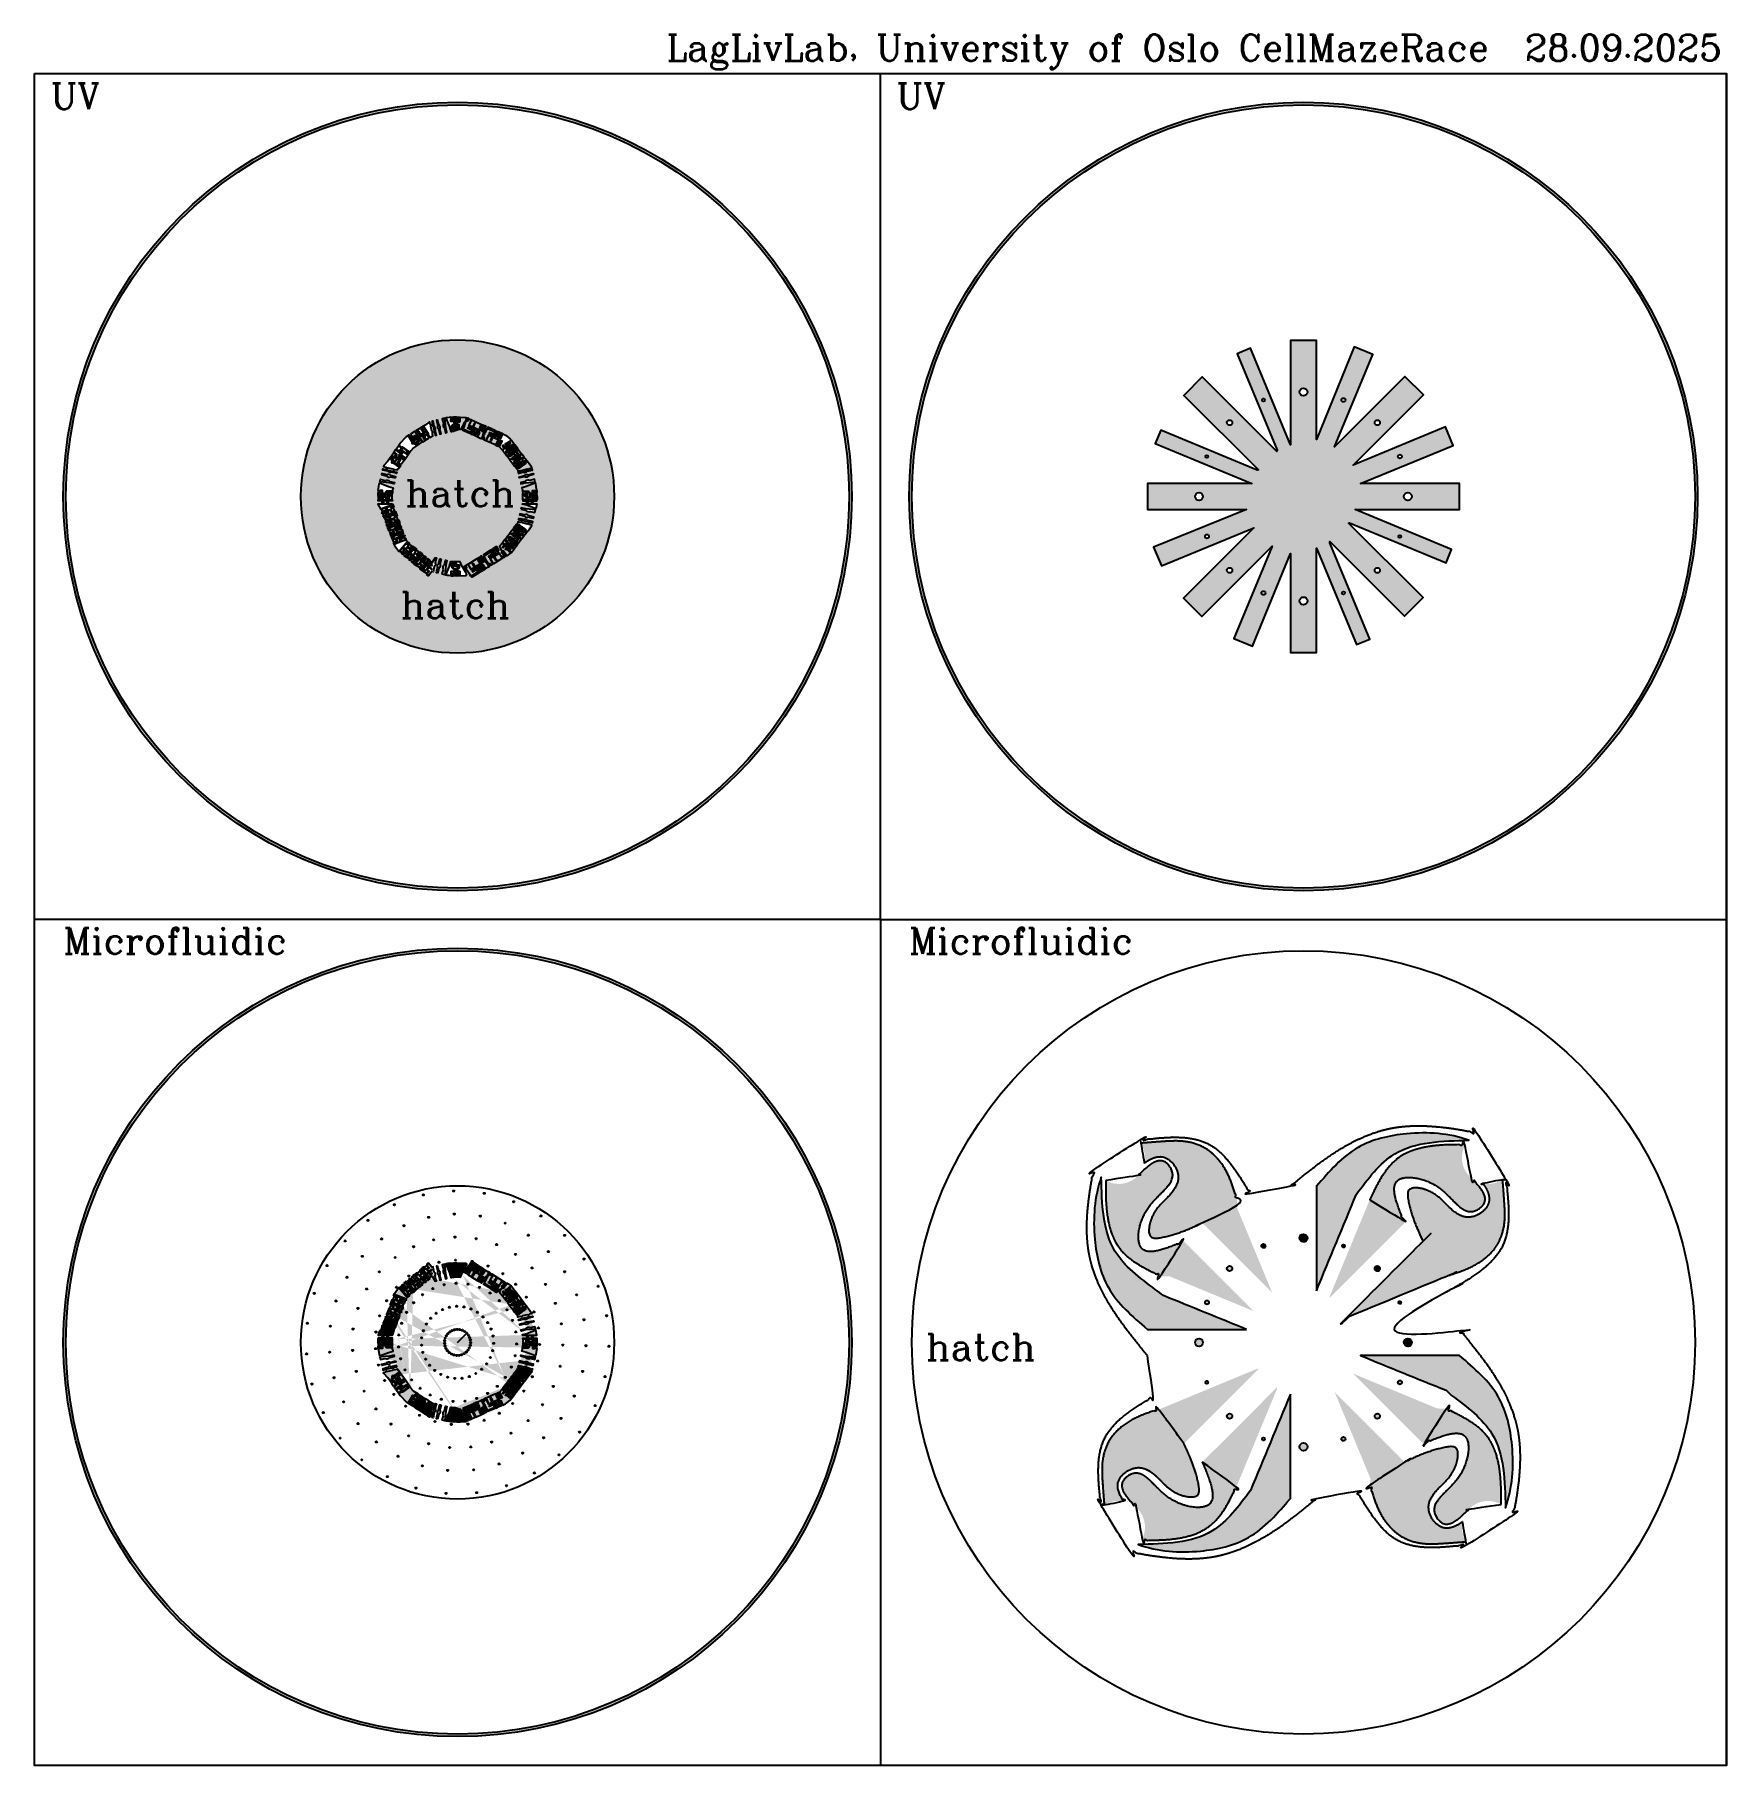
# Model space of a CAD drawing. Extents: x 97062 to 182372, y 141672 to 394177.
# Drawn here: x 117572 to 182372, y 141672 to 207962 of the extents above; entities outside this region: 1.
import ezdxf

# ---------------------------------------------------------------- set-up
doc = ezdxf.new("R2010")
doc.units = 13
doc.header["$MEASUREMENT"] = 0
doc.layers.add('Control', color=92, linetype='Continuous')
doc.layers.add('Flow', color=7, linetype='Continuous')
doc.styles.add('Title', font='complex.shx', dxfattribs={"height": 1000})
pattern_1 = [(45, (0, 0), (-0.08838834765, 0.08838834765), [])]

msp = doc.modelspace()

# ---------------------------------------------------------------- texts
at = {"layer": 'Flow', "char_height": 1000, "attachment_point": 6, "style": 'Title'}
for s, insert, width in [('LagLivLab, University of Oslo CellMazeRace  28.09.2025', (182193, 207296), 46951.24), ('hatch', (135975, 190397), 7559.59), ('hatch', (135790, 186115), 7559.59), ('Microfluidic', (127237, 173256), 7559.59), ('Microfluidic', (159637, 173256), 7559.59), ('hatch', (155913, 157697), 7559.59)]:
    msp.add_mtext(s, dxfattribs=dict(at, insert=insert, width=width))
for insert in [(120067, 205606), (152467, 205606)]:
    msp.add_mtext('UV', dxfattribs=dict(at, insert=insert))

# ---------------------------------------------------------------- blocks, each defined once
blk = doc.blocks.new('*U25')
at = {"layer": 'Flow'}
blk.add_circle((0, 0), 25, dxfattribs=at)
blk = doc.blocks.new('*U26')
at = {"layer": 'Flow', "color": 0, "linetype": 'ByBlock', "lineweight": -2, "transparency": 16777216, "rotation": 45}
for p in [(137874, 161974), (137250, 161349), (136625, 160725), (136000, 160100), (135375, 159475), (134750, 158850), (134126, 158226)]:
    blk.add_blockref('*U25', p, dxfattribs=at)
blk = doc.blocks.new('*U23')
at = {"layer": 'Flow'}
blk.add_blockref('*U26', (-136000, -160100), dxfattribs=at)
blk = doc.blocks.new('*U24')
at = {"layer": 'Flow', "color": 0, "linetype": 'ByBlock', "lineweight": -2, "transparency": 16777216}
for p, rotation in [((132457, 160735), 69.67741935483855), ((133060, 160941), 58.06451612903215), ((133692, 161022), 46.45161290322571), ((134328, 160973), 34.83870967741927), ((134941, 160798), 23.22580645161287), ((131907, 160412), 81.29032258064497), ((135506, 160503), 11.61290322580642), ((131057, 159470), 104.5161290322579), ((131434, 159984), 92.90322580645143), ((136403, 159606), 348.3870967741929), ((130791, 158891), 116.1290322580644), ((136698, 159041), 336.7741935483864), ((136873, 158428), 325.16129032258), ((130647, 158270), 127.7419354838708), ((136922, 157792), 313.5483870967736), ((130631, 157633), 139.3548387096772), ((136841, 157160), 301.9354838709672), ((130743, 157005), 150.9677419354837), ((130979, 156413), 162.58064516129), ((136635, 156557), 290.3225806451607), ((131330, 155881), 174.1935483870965), ((136312, 156007), 278.7096774193543), ((131781, 155430), 185.8064516129029), ((132313, 155079), 197.4193548387093), ((132905, 154843), 209.0322580645158), ((133533, 154730), 220.6451612903222), ((134170, 154746), 232.2580645161286), ((134791, 154891), 243.870967741935), ((135370, 155157), 255.4838709677415), ((135884, 155534), 267.0967741935479)]:
    blk.add_blockref('*U23', p, dxfattribs=dict(at, rotation=rotation))
blk.add_blockref('*U23', (136000, 160100), dxfattribs=at)

# ---------------------------------------------------------------- hatches: boundary and pattern name
at = {"layer": 'Control'}
h = msp.add_hatch(color=256, dxfattribs=at)
h.dxf.hatch_style = 1
h.paths.add_polyline_path([(148872, 190272, 1), (118672, 190272, 1)])
h.paths.add_polyline_path([(118772, 190272, -1), (148772, 190272, -1)], flags=16)
h = msp.add_hatch(color=256, dxfattribs=at)
h.dxf.hatch_style = 1
h.paths.add_polyline_path([(181272, 190272, 1), (151072, 190272, 1)])
h.paths.add_polyline_path([(181172, 190272, 1), (151172, 190272, 1)], flags=16)
h.paths.add_polyline_path([(171910, 192219), (168355, 190772), (172151, 190772), (172151, 189772), (168151, 189772), (171847, 188241), (171636, 187733), (167941, 189264), (167895, 189256), (170754, 186398), (170046, 185691), (167188, 188549), (167180, 188503), (168711, 184808), (168203, 184597), (166672, 188293), (166672, 184293), (165672, 184293), (165672, 188089), (164225, 184534), (163510, 184830), (164976, 188369), (162283, 185676), (161576, 186383), (164269, 189076), (160730, 187610), (160434, 188325), (163989, 189772), (160193, 189772), (160193, 190772), (164193, 190772), (160497, 192303), (160708, 192811), (164403, 191280), (164449, 191288), (161591, 194146), (162298, 194853), (165156, 191995), (165164, 192041), (163633, 195736), (164141, 195947), (165672, 192251), (165672, 196251), (166672, 196251), (166672, 192455), (168119, 196010), (168834, 195714), (167368, 192175), (170061, 194868), (170768, 194161), (168075, 191468), (171614, 192934)], flags=0)
h.paths.add_polyline_path([(169793, 191803, -1), (169943, 191803, -1)], flags=0)
h.paths.add_polyline_path([(170022, 190272, -1), (170322, 190272, -1)], flags=0)
h.paths.add_polyline_path([(168901, 193100, -1), (169101, 193100, -1)], flags=0)
h.paths.add_polyline_path([(167628, 193967, -1), (167778, 193967, -1)], flags=0)
h.paths.add_polyline_path([(168901, 187444, -1), (169101, 187444, -1)], flags=0)
h.paths.add_polyline_path([(166022, 194272, -1), (166322, 194272, -1)], flags=0)
h.paths.add_polyline_path([(167648, 186576, -1), (167758, 186576, -1)], flags=0)
h.paths.add_polyline_path([(166322, 186272, -1), (166022, 186272, -1)], flags=0)
h.paths.add_polyline_path([(163244, 193100, -1), (163444, 193100, -1)], flags=0)
h.paths.add_polyline_path([(164566, 186576, -1), (164716, 186576, -1)], flags=0)
h.paths.add_polyline_path([(163244, 187444, -1), (163444, 187444, -1)], flags=0)
h.paths.add_polyline_path([(162022, 190272, -1), (162322, 190272, -1)], flags=0)
h.paths.add_polyline_path([(162402, 188741, -1), (162552, 188741, -1)], flags=0)
h = msp.add_hatch(dxfattribs=at)
h.set_pattern_fill('ANSI31', color=256)
h.set_pattern_definition(pattern_1)
h.paths.add_polyline_path([(127772, 190272, 1), (139772, 190272, 1)])
h.paths.add_polyline_path([(133138, 192669), (133128, 192666), (133096, 192658), (133048, 192859, -0.363636), (133015, 192993), (132983, 193126), (132967, 193193), (133000, 193201), (133009, 193203), (133052, 193025, -0.363636), (133095, 192847)], flags=16)
h.paths.add_polyline_path([(133316, 192711), (133273, 192890, -0.363636), (133230, 193068), (133188, 193246), (133236, 193258), (133290, 193271), (133322, 192901), (133365, 192723)], flags=16)
h.paths.add_polyline_path([(132962, 192626), (132919, 192616), (132898, 192705, -0.363636), (132876, 192794), (132833, 192972, -0.363636), (132812, 193062), (132791, 193151), (132833, 193161), (132882, 192960, -0.363636), (132914, 192827), (132946, 192693)], flags=16)
h.paths.add_polyline_path([(132557, 192438), (132478, 192564), (132606, 192643), (132684, 192518)], flags=16)
h.paths.add_polyline_path([(132476, 192631), (132447, 192613), (132461, 192592), (132489, 192610)], flags=16)
h.paths.add_polyline_path([(134449, 192592), (134516, 192741), (134584, 192711), (134517, 192562)], flags=16)
h.paths.add_polyline_path([(134427, 192602), (134359, 192632), (134390, 192700), (134457, 192670)], flags=16)
h.paths.add_polyline_path([(133721, 192830), (133721, 192893), (133835, 192893), (133835, 193017), (133776, 193017), (133776, 193175), (133748, 193175), (133748, 193316), (133874, 193315), (134122, 193300), (134105, 193261), (134124, 193252), (134121, 193245), (134060, 193137), (134045, 193105), (133970, 192979), (133959, 192954), (133888, 192816), (133897, 192838), (133878, 192846), (133641, 192769), (133641, 192830)], flags=16)
h.paths.add_polyline_path([(135338, 192248), (135368, 192296), (135335, 192223), (135365, 192184), (135405, 192320, 0.414214), (135384, 192375), (135386, 192375), (135399, 192403), (135452, 192380), (135365, 192184), (135319, 192205)], flags=16)
h.paths.add_polyline_path([(134321, 192939, 0.51785), (134326, 192862, 0.869876), (134386, 192934, 0.395996)], flags=16)
h.paths.add_polyline_path([(132411, 192347), (132298, 192276), (132245, 192361), (132358, 192432), (132411, 192347)], flags=16)
h.paths.add_polyline_path([(134336, 192642), (134277, 192669), (134307, 192737), (134367, 192710)], flags=16)
h.paths.add_polyline_path([(132712, 192536), (132634, 192661), (132512, 192919), (132384, 192839), (132464, 192712), (132323, 192623), (132341, 192595), (132298, 192569), (132254, 192639), (132271, 192768), (132208, 192728), (132171, 192787), (132526, 193009), (132701, 193129), (132723, 193040, -0.363636), (132744, 192951), (132787, 192773, -0.363636), (132809, 192684), (132830, 192594), (132791, 192585)], flags=16)
h.paths.add_polyline_path([(133738, 193316), (133738, 193165), (133806, 193165), (133806, 193260)], flags=16)
h.paths.add_polyline_path([(133530, 193150), (133530, 193288), (133528, 193288), (133528, 193307), (133607, 193312), (133607, 193259), (133672, 193259), (133672, 193150)], flags=16)
h.paths.add_polyline_path([(133511, 192758), (133468, 192937), (133329, 193280), (133454, 193300), (133565, 193310), (133565, 193232), (133520, 193232), (133520, 193140), (133641, 193140), (133641, 193079), (133703, 193079), (133703, 193029), (133586, 193029), (133586, 192987), (133547, 192762, 0.003666)], flags=16)
h.paths.add_polyline_path([(133557, 192763, -0.007384), (133631, 192768), (133631, 192840), (133604, 192891), (133557, 192891)], flags=16)
h.paths.add_polyline_path([(134246, 192682), (133974, 192804), (133982, 192822), (134254, 192701)], flags=16)
h.paths.add_polyline_path([(132270, 192258), (132085, 192142), (131988, 192023), (131748, 191681), (131692, 191720), (131653, 191839), (131605, 191770), (131537, 191818), (131566, 191859), (131593, 191840), (131688, 191977), (131811, 191891), (131897, 192014), (131665, 192176), (131646, 192149), (131525, 192233), (131578, 192310), (131820, 192566), (131948, 192647), (132037, 192505), (132150, 192576), (132256, 192407), (132199, 192371)], flags=16)
h.paths.add_polyline_path([(131729, 191653), (131616, 191492), (131507, 191568), (131584, 191678), (131392, 191811), (131450, 191893), (131340, 191970), (131340, 191970), (131401, 192056), (131515, 191976), (131553, 192031), (131587, 192007), (131673, 192130), (131851, 192005), (131803, 191937), (131680, 192023), (131585, 191887), (131491, 191810), (131613, 191724), (131661, 191792), (131689, 191773), (131646, 191712)], flags=16)
h.paths.add_polyline_path([(134468, 192696), (134401, 192726), (134318, 192763), (134375, 192890), (134456, 192854), (134458, 192860), (134574, 192808), (134550, 192754), (134503, 192774)], flags=16)
h.paths.add_polyline_path([(131597, 191465), (131469, 191281), (131471, 191290), (131382, 191311, -0.363636), (131293, 191333), (131114, 191375, -0.363636), (131025, 191397), (130936, 191418), (130945, 191457), (131101, 191627), (131226, 191806), (131335, 191729), (131373, 191784), (131537, 191669), (131461, 191560)], flags=16)
h.paths.add_polyline_path([(133596, 192901), (133596, 193019), (133713, 193019), (133713, 193135), (133766, 193135), (133766, 192957), (133644, 192957), (133644, 192901)], flags=16)
h.paths.add_polyline_path([(131545, 191435), (131526, 191408), (131341, 191536), (131317, 191553), (131432, 191717), (131456, 191700), (131360, 191564)], flags=0)
h.paths.add_polyline_path([(131449, 191201), (131439, 191158), (131372, 191174), (131239, 191206, -0.363636), (131105, 191238), (130971, 191270), (130904, 191286), (130915, 191329), (131004, 191308, -0.363636), (131093, 191286), (131271, 191243, -0.363636), (131360, 191222)], flags=16)
h.paths.add_polyline_path([(131407, 191024), (131399, 190992), (131397, 190982), (131219, 191025, -0.363636), (131040, 191068), (130862, 191111), (130872, 191153), (131073, 191104, -0.363636), (131206, 191072), (131340, 191040)], flags=16)
h.paths.add_polyline_path([(135380, 192178), (135405, 192320, 2.414214), (135350, 192299), (135333, 192299), (135325, 192282), (135287, 192299), (135384, 192518), (135428, 192498), (135505, 192670), (135604, 192625), (135840, 192445), (135742, 192371), (135780, 192321), (135696, 192257), (135706, 192244), (135673, 192219), (135660, 192205), (135666, 192197), (135562, 192118), (135561, 192120), (135483, 192061)], flags=16)
h.paths.add_polyline_path([(135496, 192044), (135592, 192117), (135570, 192146), (135589, 192161), (135647, 192170), (135706, 192215), (135746, 192162), (135694, 192123), (135723, 192086), (135652, 192032), (135656, 192026), (135616, 191995), (135639, 191965), (135586, 191925)], flags=16)
h.paths.add_polyline_path([(132192, 192468), (132023, 192362), (131887, 192578), (131916, 192596), (132035, 192405), (132176, 192493)], flags=0)
h.paths.add_polyline_path([(135864, 192162), (135819, 192127), (135852, 192084), (135897, 192119)], flags=16)
h.paths.add_polyline_path([(131354, 190804), (131342, 190755), (131164, 190798), (130795, 190830), (130807, 190884), (130819, 190932), (130997, 190889, -0.363636), (131176, 190846)], flags=16)
h.paths.add_polyline_path([(135669, 191818), (135780, 191902), (135756, 191934), (135827, 191988), (135942, 192035), (135907, 192081), (136027, 192172), (136081, 192099), (135993, 192032), (136016, 192003), (135921, 191931), (135921, 191930), (135838, 191867), (135839, 191865), (135807, 191841), (135685, 191796), (135685, 191795), (135669, 191818)], flags=16)
h.paths.add_polyline_path([(135701, 191773), (135703, 191775), (135778, 191832), (135796, 191809), (135869, 191864), (135847, 191893), (135855, 191899), (135940, 191919), (135959, 191933), (135942, 191956), (135948, 191960), (135965, 191938), (136049, 192002), (136005, 192060), (136013, 192067), (136041, 192031), (136099, 192076), (136223, 191912), (136090, 191811), (136091, 191810), (135995, 191736), (135938, 191811), (135927, 191722), (135893, 191696), (135854, 191746), (135770, 191682)], flags=16)
h.paths.add_polyline_path([(135779, 191670), (135849, 191723), (135908, 191768), (135908, 191768), (135934, 191787), (136039, 191649), (135971, 191597), (135947, 191570), (135956, 191558), (135898, 191514)], flags=16)
h.paths.add_polyline_path([(131307, 190609), (131129, 190652), (130785, 190791), (130772, 190738), (130742, 190569), (130736, 190504), (130810, 190504), (130810, 190503), (130902, 190503), (130902, 190382), (131013, 190382), (131013, 190475), (131275, 190475)], flags=16)
h.paths.add_polyline_path([(131279, 190465, 0.007384), (131274, 190392), (131202, 190392), (131202, 190311), (131139, 190311), (131139, 190197), (131035, 190197), (131035, 190247), (131095, 190247), (131095, 190436), (131065, 190436), (131065, 190465)], flags=16)
h.paths.add_polyline_path([(135337, 192472), (135361, 192527), (135315, 192548), (135221, 192524)], flags=16)
h.paths.add_polyline_path([(130892, 190493), (130892, 190382), (130826, 190382), (130826, 190351), (130783, 190351), (130783, 190416), (130730, 190416), (130735, 190494), (130820, 190494), (130820, 190493)], flags=16)
h.paths.add_polyline_path([(130952, 190372), (130952, 190320), (130897, 190320), (130897, 190178), (130781, 190178), (130781, 190285), (130726, 190285), (130730, 190406), (130836, 190406), (130836, 190372)], flags=16)
h.paths.add_polyline_path([(131273, 190382), (131272, 190149), (130727, 190149), (130726, 190275), (130907, 190275), (130907, 190247), (131025, 190247), (131025, 190187), (131149, 190187), (131149, 190301), (131212, 190301), (131212, 190382)], flags=16)
h.paths.add_polyline_path([(136026, 191486), (135981, 191545), (135913, 191494), (135959, 191434)], flags=16)
h.paths.add_polyline_path([(135970, 191418), (136090, 191509), (136220, 191536), (136201, 191561), (136272, 191615), (136408, 191668), (136408, 191668), (136425, 191647), (136326, 191571), (136348, 191541), (136316, 191517), (136251, 191516), (136273, 191487), (136231, 191455), (136158, 191445), (136179, 191416), (136092, 191350), (136069, 191380), (136025, 191346)], flags=16)
h.paths.add_polyline_path([(131272, 190139), (131274, 190110), (130729, 190110), (130728, 190139)], flags=16)
h.paths.add_polyline_path([(131334, 189858), (131275, 189836), (131236, 189939), (130828, 189784), (130817, 189812), (130706, 189990), (131284, 189990, 0.000072), (131284, 189989), (131294, 189961)], flags=16)
h.paths.add_polyline_path([(131402, 189678), (131411, 189654), (131421, 189627), (131460, 189523), (131402, 189501), (131363, 189604), (130955, 189449), (130945, 189477), (131161, 189559), (131101, 189717), (131198, 189754), (131234, 189662), (131386, 189719)], flags=16)
h.paths.add_polyline_path([(131627, 192121), (131541, 191998), (131420, 192083), (131506, 192206)], flags=16)
h.paths.add_polyline_path([(136085, 191241), (136102, 191245), (136076, 191280)], flags=16)
h.paths.add_polyline_path([(131318, 189829), (131356, 189730), (131249, 189689), (131212, 189787), (131090, 189740), (131051, 189841), (131222, 189906), (131260, 189806)], flags=16)
h.paths.add_polyline_path([(136095, 191201), (136184, 191222, -0.363636), (136273, 191243), (136451, 191286, -0.363636), (136540, 191308), (136630, 191329), (136640, 191286), (136573, 191270), (136439, 191238, -0.363636), (136306, 191206), (136172, 191174), (136105, 191158)], flags=16)
h.paths.add_polyline_path([(136137, 191024), (136204, 191040), (136338, 191072, -0.363636), (136472, 191104), (136672, 191153), (136682, 191111), (136504, 191068, -0.363636), (136326, 191025), (136147, 190982), (136145, 190992)], flags=16)
h.paths.add_polyline_path([(131445, 189494), (131483, 189395), (131376, 189355), (131339, 189453), (131217, 189406), (131178, 189507), (131349, 189572), (131387, 189472)], flags=16)
h.paths.add_polyline_path([(131553, 189279), (131564, 189251), (131156, 189096), (131195, 188993), (131136, 188971), (131097, 189074), (131071, 189142), (131288, 189225), (131228, 189383), (131325, 189420), (131361, 189327), (131513, 189385)], flags=16)
h.paths.add_polyline_path([(135414, 192710), (135482, 192680), (135416, 192531), (135347, 192560)], flags=16)
h.paths.add_polyline_path([(131141, 190426), (131141, 190379), (131085, 190379), (131085, 190257), (130907, 190257), (130907, 190310), (131023, 190310), (131023, 190426)], flags=16)
h.paths.add_polyline_path([(131403, 191885), (131327, 191776), (131245, 191833), (131321, 191942), (131321, 191942)], flags=16)
h.paths.add_polyline_path([(136000, 191668), (136050, 191705), (136124, 191608), (136106, 191593), (136071, 191639), (136040, 191615)], flags=16)
h.paths.add_polyline_path([(136190, 190804), (136369, 190846, -0.363636), (136547, 190889), (136725, 190932), (136737, 190884), (136750, 190830), (136380, 190798), (136202, 190755)], flags=16)
h.paths.add_polyline_path([(134930, 192903), (134938, 192922), (135211, 192800), (135202, 192782)], flags=16)
h.paths.add_polyline_path([(135778, 192210), (135853, 192112), (135803, 192074), (135729, 192172)], flags=16)
h.paths.add_polyline_path([(135211, 192719), (135241, 192787), (135301, 192760), (135271, 192692)], flags=16)
h.paths.add_polyline_path([(131551, 189219), (131579, 189144), (131411, 189080), (131382, 189155)], flags=16)
h.paths.add_polyline_path([(135294, 192682), (135324, 192750), (135391, 192720), (135361, 192652)], flags=16)
h.paths.add_polyline_path([(131613, 189120), (131624, 189092), (131535, 189059), (131522, 189093), (131589, 189118), (131595, 189113)], flags=16)
h.paths.add_polyline_path([(136015, 191739), (136040, 191758), (136129, 191796), (136098, 191837), (136117, 191851), (136236, 191896), (136327, 191776), (136233, 191706), (136182, 191773), (136146, 191746), (136170, 191715), (136135, 191688), (136106, 191726), (136055, 191686)], flags=16)
h.paths.add_polyline_path([(135681, 192306), (135761, 192366), (135760, 192366), (135835, 192423), (135954, 192267), (135830, 192172), (135783, 192234), (135753, 192211)], flags=16)
h.paths.add_polyline_path([(136818, 190285), (136667, 190285), (136667, 190217), (136763, 190217)], flags=16)
h.paths.add_polyline_path([(136652, 190493), (136790, 190493), (136790, 190494), (136809, 190494), (136814, 190416), (136762, 190416), (136762, 190351), (136652, 190351)], flags=16)
h.paths.add_polyline_path([(136237, 190609), (136415, 190652), (136759, 190791), (136772, 190738), (136802, 190569), (136812, 190457), (136734, 190457), (136734, 190503), (136642, 190503), (136642, 190382), (136582, 190382), (136582, 190320), (136531, 190320), (136531, 190436), (136489, 190436), (136264, 190475), (136261, 190512), (136249, 190560)], flags=16)
h.paths.add_polyline_path([(131062, 190050, -1), (131122, 190050, -1)], flags=16)
h.paths.add_polyline_path([(131454, 188967), (131556, 189005), (131547, 189030), (131546, 189030)], flags=16)
h.paths.add_polyline_path([(136265, 190465), (136479, 190465), (136479, 190369), (136449, 190369), (136449, 190247), (136510, 190247), (136510, 190197), (136406, 190197), (136406, 190311), (136342, 190311), (136342, 190392), (136270, 190392, 0.007384)], flags=16)
h.paths.add_polyline_path([(131680, 188944), (131691, 188917), (131283, 188762), (131322, 188659), (131264, 188637), (131225, 188740), (131205, 188791), (131189, 188833), (131341, 188890), (131306, 188983), (131403, 189020), (131464, 188862)], flags=16)
h.paths.add_polyline_path([(136271, 190382), (136332, 190382), (136332, 190301), (136396, 190301), (136396, 190187), (136520, 190187), (136520, 190247), (136677, 190247), (136677, 190275), (136817, 190275), (136817, 190149), (136272, 190149)], flags=16)
h.paths.add_polyline_path([(131678, 188885), (131706, 188810), (131538, 188746), (131509, 188821)], flags=16)
h.paths.add_polyline_path([(136272, 190139), (136815, 190139), (136815, 190110), (136270, 190110)], flags=16)
h.paths.add_polyline_path([(131500, 189084), (131523, 189021), (131445, 188991), (131421, 189054)], flags=16)
h.paths.add_polyline_path([(136807, 189990), (136802, 189932), (136771, 189801), (136427, 189941), (136223, 189990)], flags=16)
h.paths.add_polyline_path([(131740, 188786), (131751, 188758), (131748, 188757), (131662, 188725), (131649, 188758), (131716, 188784), (131722, 188779)], flags=16)
h.paths.add_polyline_path([(136214, 189838), (136392, 189795), (136761, 189762), (136749, 189709), (136737, 189660), (136559, 189703, -0.363636), (136380, 189746), (136202, 189789)], flags=16)
h.paths.add_polyline_path([(136159, 189611), (136337, 189568, -0.363636), (136516, 189525), (136694, 189482), (136692, 189472), (136684, 189440), (136617, 189456), (136483, 189488, -0.363636), (136350, 189520), (136216, 189552), (136149, 189569), (136157, 189601)], flags=16)
h.paths.add_polyline_path([(131581, 188632), (131683, 188671), (131674, 188696), (131673, 188696)], flags=16)
h.paths.add_polyline_path([(131066, 189731), (131089, 189669), (131010, 189639), (130987, 189701)], flags=16)
h.paths.add_polyline_path([(131056, 189758), (130887, 189694), (130859, 189768), (131027, 189832)], flags=16)
h.paths.add_polyline_path([(131099, 189644), (131126, 189573), (130936, 189501), (130896, 189606), (130984, 189639), (131020, 189614)], flags=16)
h.paths.add_polyline_path([(131358, 189146), (131397, 189045), (131274, 188998), (131311, 188901), (131205, 188860), (131167, 188959), (131188, 189081)], flags=16)
h.paths.add_polyline_path([(136403, 190426), (136521, 190426), (136521, 190310), (136638, 190310), (136638, 190257), (136459, 190257), (136459, 190379), (136403, 190379)], flags=16)
h.paths.add_polyline_path([(131154, 189498), (131183, 189423), (131014, 189359), (130986, 189434)], flags=16)
h.paths.add_polyline_path([(136117, 189435), (136184, 189419), (136317, 189387, -0.363636), (136451, 189354), (136585, 189322), (136652, 189306), (136641, 189263), (136552, 189285, -0.363636), (136463, 189306), (136285, 189349, -0.363636), (136196, 189371), (136107, 189392)], flags=16)
h.paths.add_polyline_path([(131193, 189397), (131216, 189334), (131138, 189304), (131114, 189367)], flags=16)
h.paths.add_polyline_path([(130881, 190050, -1), (130941, 190050, -1)], flags=16)
h.paths.add_polyline_path([(131807, 188609), (131822, 188569), (131930, 188480), (131890, 188431), (131805, 188502), (131522, 188160), (131357, 188392), (131316, 188498), (131468, 188556), (131433, 188649), (131530, 188686), (131591, 188527)], flags=16)
h.paths.add_polyline_path([(131226, 189310), (131253, 189239), (131063, 189166), (131023, 189272), (131111, 189305), (131147, 189280)], flags=16)
h.paths.add_polyline_path([(135976, 188874), (136006, 188851), (135934, 188756), (135854, 188817), (135854, 188817), (135779, 188874), (135898, 189030), (136023, 188935)], flags=16)
h.paths.add_polyline_path([(136023, 188972), (136069, 188937), (136101, 188980), (136056, 189015)], flags=16)
h.paths.add_polyline_path([(135770, 188862), (135854, 188798), (135893, 188848), (135977, 188784), (135987, 188797), (136019, 188772), (136037, 188763), (136043, 188771), (136147, 188692), (136146, 188691), (136223, 188632), (136099, 188468), (136041, 188513), (136013, 188477), (136005, 188484), (136049, 188542), (135965, 188606), (135948, 188584), (135942, 188588), (135877, 188674), (135855, 188645), (135847, 188651), (135796, 188735), (135778, 188712), (135701, 188770)], flags=16)
h.paths.add_polyline_path([(136085, 189303), (136174, 189281, -0.363636), (136263, 189260), (136442, 189217, -0.363636), (136531, 189196), (136638, 189170), (136473, 188960), (136441, 188919), (136440, 188920), (136364, 188978), (136309, 189056), (136287, 189027), (136279, 189033), (136237, 189110), (136218, 189124), (136201, 189102), (136195, 189107), (136128, 189193), (136084, 189134), (136075, 189141), (136102, 189177), (136043, 189221), (136076, 189264)], flags=16)
h.paths.add_polyline_path([(131627, 188750), (131651, 188687), (131572, 188657), (131548, 188720)], flags=16)
h.paths.add_polyline_path([(132078, 188357), (132098, 188340), (132120, 188322), (132205, 188251), (132166, 188203), (132081, 188274), (131802, 187938), (131780, 187957), (131928, 188135), (131797, 188243), (131864, 188323), (131940, 188260), (132044, 188385)], flags=16)
h.paths.add_polyline_path([(135685, 188748), (135784, 188673), (135807, 188703), (135839, 188678), (135858, 188617), (135880, 188645), (135921, 188614), (135932, 188560), (135951, 188546), (135973, 188574), (136060, 188507), (136037, 188478), (136081, 188445), (136027, 188372), (135907, 188463), (135942, 188509), (135847, 188581), (135827, 188556), (135756, 188610), (135669, 188726), (135669, 188726)], flags=16)
h.paths.add_polyline_path([(135947, 188408), (135902, 188348), (135969, 188297), (136014, 188357)], flags=16)
h.paths.add_polyline_path([(131931, 188447), (132013, 188379), (131940, 188292), (131860, 188358), (131776, 188257), (131693, 188326), (131809, 188467), (131891, 188399)], flags=16)
h.paths.add_polyline_path([(135586, 188619), (135679, 188549), (135628, 188481), (135664, 188454), (135687, 188485), (135723, 188458), (135694, 188421), (135746, 188381), (135706, 188329), (135681, 188348), (135620, 188424), (135589, 188383), (135570, 188398), (135496, 188500)], flags=16)
h.paths.add_polyline_path([(135121, 188264), (135184, 188303), (135223, 188240), (135161, 188201)], flags=16)
h.paths.add_polyline_path([(135100, 188251), (135139, 188188), (135084, 188153), (135044, 188217)], flags=16)
h.paths.add_polyline_path([(135205, 188316), (135268, 188355), (135354, 188217), (135292, 188177)], flags=16)
h.paths.add_polyline_path([(136482, 190050, -1), (136422, 190050, -1)], flags=16)
h.paths.add_polyline_path([(135016, 188199), (135027, 188182), (134773, 188025), (134763, 188042)], flags=16)
h.paths.add_polyline_path([(132962, 187918), (132946, 187851), (132914, 187717, -0.363636), (132882, 187583), (132850, 187450), (132833, 187383), (132791, 187393), (132660, 187239), (132584, 187287), (132690, 187414), (132613, 187477), (132680, 187557), (132693, 187583), (132678, 187595), (132732, 187661), (132822, 187769), (132919, 187928)], flags=16)
h.paths.add_polyline_path([(130964, 189693), (130977, 189659), (130888, 189625), (130875, 189659)], flags=16)
h.paths.add_polyline_path([(133096, 187886), (133128, 187878), (133138, 187875), (133095, 187697, -0.363636), (133052, 187519), (133009, 187341), (133000, 187343), (132967, 187351), (132983, 187418), (133015, 187551, -0.363636), (133048, 187685)], flags=16)
h.paths.add_polyline_path([(132207, 188219), (132288, 188151), (132216, 188063), (132135, 188130), (132051, 188029), (131968, 188098), (132085, 188239), (132167, 188171)], flags=16)
h.paths.add_polyline_path([(131485, 188811), (131524, 188711), (131401, 188664), (131438, 188566), (131332, 188526), (131294, 188625), (131353, 188647), (131315, 188747)], flags=16)
h.paths.add_polyline_path([(132407, 188085), (132430, 188066), (132151, 187730), (132236, 187659), (132196, 187611), (132111, 187681), (132055, 187728), (132203, 187907), (132073, 188015), (132139, 188095), (132216, 188032), (132319, 188157)], flags=16)
h.paths.add_polyline_path([(135618, 188383), (135617, 188384), (135571, 188372), (135595, 188354)], flags=16)
h.paths.add_polyline_path([(133316, 187832), (133365, 187821), (133322, 187643), (133290, 187273), (133236, 187286), (133188, 187298), (133230, 187476, -0.363636), (133273, 187654)], flags=16)
h.paths.add_polyline_path([(131091, 189358), (131104, 189324), (131018, 189292), (131015, 189291), (131002, 189325)], flags=16)
h.paths.add_polyline_path([(135450, 188131), (135499, 188162), (135612, 187980), (135569, 187953), (135544, 187994), (135521, 188045), (135563, 187977), (135612, 187980), (135522, 188090, 0.414214), (135465, 188103), (135466, 188105)], flags=16)
h.paths.add_polyline_path([(134401, 187541, 0.51785), (134468, 187502, 0.869876), (134442, 187592, 0.395996)], flags=16)
h.paths.add_polyline_path([(133511, 187786), (133547, 187782), (133547, 187557), (133586, 187557), (133586, 187515), (133703, 187515), (133703, 187464), (133641, 187464), (133641, 187404), (133520, 187404), (133520, 187312), (133565, 187312), (133565, 187266), (133518, 187266), (133518, 187238), (133454, 187244), (133325, 187256), (133468, 187607)], flags=16)
h.paths.add_polyline_path([(133557, 187781, 0.007384), (133631, 187776), (133631, 187704), (133711, 187704), (133711, 187641), (133825, 187641), (133825, 187537), (133776, 187537), (133776, 187597), (133586, 187597), (133586, 187567), (133557, 187567)], flags=16)
h.paths.add_polyline_path([(133641, 187775, 0.023321), (133874, 187774), (133897, 187706), (133919, 187657), (133923, 187659), (133955, 187588), (133959, 187589), (133997, 187504), (134004, 187508), (134036, 187435), (134045, 187439), (134074, 187375), (134077, 187376), (134096, 187334), (134104, 187337), (134136, 187265), (134082, 187241), (133748, 187228), (133748, 187409), (133776, 187409), (133776, 187527), (133835, 187527), (133835, 187651), (133721, 187651), (133721, 187714), (133641, 187714)], flags=16)
h.paths.add_polyline_path([(132434, 188031), (132496, 187980), (132381, 187842), (132320, 187892)], flags=16)
h.paths.add_polyline_path([(132538, 187976), (132560, 187957), (132500, 187884), (132472, 187907), (132517, 187962), (132525, 187961)], flags=16)
h.paths.add_polyline_path([(135358, 188119), (135326, 188170), (135283, 188143), (135250, 188052)], flags=16)
h.paths.add_polyline_path([(136000, 188876), (136075, 188974), (136124, 188936), (136050, 188838)], flags=16)
h.paths.add_polyline_path([(132475, 187764), (132544, 187848), (132524, 187865), (132524, 187865)], flags=16)
h.paths.add_polyline_path([(132682, 187855), (132705, 187837), (132427, 187502), (132512, 187431), (132472, 187383), (132387, 187453), (132345, 187488), (132311, 187517), (132414, 187642), (132338, 187705), (132404, 187785), (132535, 187677)], flags=16)
h.paths.add_polyline_path([(136664, 190050, -1), (136604, 190050, -1)], flags=16)
h.paths.add_polyline_path([(136055, 188858), (136106, 188818), (136135, 188856), (136206, 188802), (136210, 188808), (136251, 188777), (136274, 188807), (136327, 188768), (136236, 188648), (136139, 188721), (136117, 188692), (136098, 188707), (136129, 188748), (136054, 188805), (136040, 188786), (136015, 188805)], flags=16)
h.paths.add_polyline_path([(132710, 187803), (132771, 187752), (132656, 187614), (132595, 187664)], flags=16)
h.paths.add_polyline_path([(132456, 187889), (132508, 187846), (132454, 187781), (132403, 187824)], flags=16)
h.paths.add_polyline_path([(133644, 187643), (133644, 187587), (133766, 187587), (133766, 187409), (133713, 187409), (133713, 187525), (133596, 187525), (133596, 187643)], flags=16)
h.paths.add_polyline_path([(131677, 188306), (131738, 188256), (131623, 188117), (131562, 188168)], flags=16)
h.paths.add_polyline_path([(135803, 188470), (135822, 188455), (135787, 188410), (135818, 188386), (135778, 188334), (135729, 188372)], flags=16)
h.paths.add_polyline_path([(131760, 188238), (131811, 188195), (131757, 188130), (131706, 188172)], flags=16)
h.paths.add_polyline_path([(131832, 188178), (131890, 188129), (131761, 187973), (131674, 188045), (131734, 188117), (131778, 188113)], flags=16)
h.paths.add_polyline_path([(131952, 188078), (132013, 188027), (131898, 187889), (131837, 187940)], flags=16)
h.paths.add_polyline_path([(132303, 187873), (132386, 187804), (132303, 187703), (132383, 187636), (132310, 187548), (132229, 187616), (132187, 187732)], flags=16)
h.paths.add_polyline_path([(132035, 188009), (132087, 187967), (132033, 187902), (131981, 187944)], flags=16)
h.paths.add_polyline_path([(132107, 187950), (132166, 187901), (132036, 187745), (131949, 187817), (132009, 187889), (132053, 187885)], flags=16)
h.paths.add_polyline_path([(135854, 188325), (135887, 188309), (135896, 188321), (135954, 188277), (135835, 188121), (135766, 188173), (135707, 188218), (135707, 188218), (135681, 188238), (135786, 188376)], flags=16)
h.paths.add_polyline_path([(134651, 187677), (134683, 187626), (134640, 187599), (134685, 187527), (134622, 187487), (134545, 187440), (134472, 187558), (134547, 187605), (134544, 187610)], flags=16)
h.paths.add_polyline_path([(131690, 188154), (131718, 188131), (131658, 188058), (131630, 188081)], flags=16)
h.paths.add_polyline_path([(132579, 187644), (132662, 187576), (132578, 187475), (132659, 187408), (132586, 187320), (132504, 187388), (132462, 187504)], flags=16)
h.paths.add_polyline_path([(131966, 187926), (131994, 187902), (131935, 187832), (131933, 187829), (131905, 187853)], flags=16)
h.paths.add_polyline_path([(133651, 187454), (133703, 187454), (133703, 187399), (133845, 187399), (133845, 187283), (133738, 187283), (133738, 187228, -0.009968), (133617, 187232), (133617, 187338), (133651, 187338)], flags=16)
h.paths.add_polyline_path([(134823, 187491), (134760, 187452), (134674, 187591), (134737, 187630)], flags=16)
h.paths.add_polyline_path([(133641, 187394), (133641, 187328), (133672, 187328), (133672, 187285), (133607, 187285), (133607, 187232, -0.006445), (133528, 187237), (133528, 187322), (133530, 187322), (133530, 187394)], flags=16)
h.paths.add_polyline_path([(134700, 187502), (134739, 187439), (134676, 187400), (134637, 187464)], flags=16)
h.paths.add_polyline_path([(134616, 187450), (134655, 187387), (134600, 187353), (134560, 187416)], flags=16)
h.paths.add_polyline_path([(134560, 187353), (134571, 187335), (134318, 187178), (134307, 187195)], flags=16)
h = msp.add_hatch(dxfattribs=at)
h.set_pattern_fill('ANSI31', color=256)
h.set_pattern_definition(pattern_1)
h.paths.add_polyline_path([(139772, 190272, 1), (127772, 190272, 1)])
h.paths.add_polyline_path([(131520, 189367), (131553, 189279), (131564, 189251), (131156, 189096), (131195, 188993), (131136, 188971), (131097, 189074), (131086, 189102), (131072, 189142), (131479, 189297), (131470, 189321), (131279, 189249), (131228, 189383), (131325, 189420), (131353, 189346), (131360, 189327), (131490, 189376), (131497, 189358)], flags=16)
h.paths.add_polyline_path([(131402, 189501), (131363, 189604), (130955, 189449), (130945, 189477), (131352, 189631), (131343, 189655), (131152, 189583), (131101, 189717), (131198, 189754), (131226, 189681), (131233, 189661), (131363, 189711), (131370, 189693), (131393, 189701), (131402, 189678), (131411, 189654), (131421, 189627), (131460, 189523)], flags=16)
h.paths.add_polyline_path([(131613, 189120), (131624, 189092), (131535, 189059), (131522, 189093), (131589, 189118)], flags=16)
h.paths.add_polyline_path([(131483, 189395), (131376, 189355), (131348, 189429), (131339, 189453), (131219, 189407), (131209, 189434), (131207, 189433), (131178, 189507), (131349, 189572), (131387, 189472), (131445, 189494)], flags=16)
h.paths.add_polyline_path([(131551, 189219), (131579, 189144), (131411, 189080), (131382, 189155)], flags=16)
h.paths.add_polyline_path([(131658, 189001), (131671, 188968), (131481, 188896), (131454, 188967), (131533, 188997), (131556, 189005), (131556, 189005), (131547, 189030), (131546, 189030), (131543, 189040), (131609, 189065), (131636, 188993)], flags=16)
h.paths.add_polyline_path([(131680, 188944), (131691, 188917), (131283, 188762), (131322, 188659), (131264, 188637), (131225, 188740), (131214, 188767), (131205, 188791), (131196, 188814), (131219, 188823), (131212, 188841), (131342, 188891), (131335, 188910), (131334, 188909), (131306, 188983), (131403, 189020), (131454, 188886), (131263, 188813), (131273, 188789)], flags=16)
h.paths.add_polyline_path([(131356, 189730), (131249, 189689), (131221, 189763), (131212, 189787), (131092, 189741), (131082, 189768), (131080, 189767), (131051, 189841), (131222, 189906), (131260, 189806), (131318, 189829)], flags=16)
h.paths.add_polyline_path([(131334, 189858), (131275, 189836), (131236, 189939), (130828, 189784), (130817, 189812), (130742, 189932), (130737, 189990), (131284, 189990, 0.000072), (131284, 189989), (131294, 189961)], flags=16)
h.paths.add_polyline_path([(131678, 188885), (131706, 188810), (131538, 188746), (131509, 188821)], flags=16)
h.paths.add_polyline_path([(131740, 188786), (131751, 188758), (131748, 188757), (131662, 188725), (131649, 188758), (131716, 188784)], flags=16)
h.paths.add_polyline_path([(131274, 190110), (130729, 190110), (130729, 190139), (130727, 190139), (130726, 190285), (130726, 190285), (130730, 190416), (130730, 190416), (130736, 190504), (130736, 190504), (130742, 190569), (130772, 190738), (130785, 190791), (131129, 190652), (131307, 190609), (131295, 190560), (131284, 190512), (131279, 190469), (131273, 190384), (131272, 190147)], flags=16)
h.paths.add_polyline_path([(131342, 190755), (131164, 190798), (130795, 190830), (130807, 190884), (130819, 190932), (130997, 190889, -0.363636), (131176, 190846), (131354, 190804)], flags=16)
h.paths.add_polyline_path([(131219, 191025, -0.363636), (131040, 191068), (130862, 191111), (130872, 191153), (131073, 191104, -0.363636), (131206, 191072), (131340, 191040), (131407, 191024), (131399, 190992), (131397, 190982)], flags=16)
h.paths.add_polyline_path([(131736, 188730), (131763, 188658), (131785, 188667), (131798, 188633), (131608, 188561), (131581, 188632), (131660, 188662), (131683, 188671), (131683, 188671), (131674, 188696), (131673, 188696), (131670, 188705)], flags=16)
h.paths.add_polyline_path([(131500, 189084), (131523, 189021), (131445, 188991), (131421, 189054)], flags=16)
h.paths.add_polyline_path([(132962, 187918), (132946, 187851), (132914, 187717, -0.363636), (132882, 187583), (132850, 187450), (132833, 187383), (132791, 187393), (132660, 187239), (132601, 187276), (132616, 187295), (132601, 187307), (132690, 187415), (132675, 187427), (132674, 187427), (132613, 187477), (132680, 187557), (132775, 187478), (132790, 187497), (132730, 187553), (132678, 187595), (132732, 187661), (132784, 187618), (132799, 187637), (132775, 187656), (132747, 187679), (132793, 187734), (132798, 187730), (132919, 187928)], flags=16)
h.paths.add_polyline_path([(133096, 187886), (133128, 187878), (133138, 187875), (133095, 187697, -0.363636), (133052, 187519), (133009, 187341), (133000, 187343), (132967, 187351), (132983, 187418), (133015, 187551, -0.363636), (133048, 187685)], flags=16)
h.paths.add_polyline_path([(132059, 188373), (132078, 188357), (132098, 188340), (132120, 188322), (132205, 188251), (132166, 188203), (132081, 188274), (131802, 187938), (131780, 187957), (132058, 188292), (132039, 188309), (131908, 188151), (131797, 188243), (131864, 188323), (131925, 188273), (131940, 188259), (132029, 188366), (132043, 188354)], flags=16)
h.paths.add_polyline_path([(131807, 188609), (131822, 188569), (131845, 188550), (131930, 188480), (131890, 188431), (131805, 188502), (131527, 188166), (131504, 188185), (131357, 188392), (131323, 188480), (131346, 188489), (131339, 188507), (131469, 188556), (131462, 188575), (131461, 188575), (131433, 188649), (131530, 188686), (131582, 188551), (131391, 188479), (131400, 188455)], flags=16)
h.paths.add_polyline_path([(131439, 191158), (131372, 191174), (131239, 191206, -0.363636), (131105, 191238), (130971, 191270), (130904, 191286), (130915, 191329), (131004, 191308, -0.363636), (131093, 191286), (131271, 191243, -0.363636), (131360, 191222), (131449, 191201)], flags=16)
h.paths.add_polyline_path([(133316, 187832), (133365, 187821), (133322, 187643), (133290, 187273), (133236, 187286), (133188, 187298), (133230, 187476, -0.363636), (133273, 187654)], flags=16)
h.paths.add_polyline_path([(131729, 191653), (131646, 191712), (131689, 191773), (131661, 191792), (131613, 191724), (131491, 191810), (131557, 191906), (131585, 191887), (131680, 192023), (131803, 191937), (131851, 192005), (131673, 192130), (131587, 192007), (131608, 191992), (131570, 191938), (131542, 191957), (131561, 191984), (131534, 192003), (131515, 191976), (131401, 192056), (131340, 191970), (131450, 191893), (131392, 191811), (131584, 191678), (131507, 191568), (131616, 191492)], flags=16)
h.paths.add_polyline_path([(131597, 191465), (131510, 191340), (131480, 191329), (131471, 191290), (131382, 191311, -0.363636), (131293, 191333), (131114, 191375, -0.363636), (131025, 191397), (130936, 191418), (130945, 191457), (131101, 191627), (131226, 191806), (131335, 191729), (131373, 191784), (131537, 191669), (131461, 191560)], flags=16)
h.paths.add_polyline_path([(132013, 188379), (131940, 188292), (131879, 188342), (131860, 188358), (131778, 188259), (131756, 188277), (131754, 188275), (131693, 188326), (131809, 188467), (131891, 188399), (131931, 188447)], flags=16)
h.paths.add_polyline_path([(132334, 188145), (132407, 188085), (132430, 188066), (132151, 187730), (132236, 187659), (132196, 187611), (132111, 187681), (132088, 187700), (132056, 187729), (132334, 188064), (132314, 188080), (132184, 187923), (132073, 188015), (132139, 188095), (132200, 188045), (132215, 188031), (132304, 188138), (132319, 188126)], flags=16)
h.paths.add_polyline_path([(131748, 191681), (131692, 191720), (131735, 191781), (131653, 191839), (131605, 191770), (131537, 191818), (131566, 191859), (131593, 191840), (131688, 191977), (131811, 191891), (131897, 192014), (131665, 192176), (131646, 192149), (131525, 192233), (131578, 192310), (131820, 192566), (131948, 192647), (132037, 192505), (132150, 192576), (132256, 192407), (132199, 192371), (132270, 192258), (132085, 192142), (131988, 192023)], flags=16)
h.paths.add_polyline_path([(132207, 188219), (132288, 188151), (132216, 188063), (132155, 188114), (132135, 188130), (132053, 188031), (132031, 188049), (132030, 188047), (131968, 188098), (132085, 188239), (132167, 188171)], flags=16)
edge = h.paths.add_edge_path(flags=0)
edge.add_line((131545, 191435), (131526, 191408))
edge.add_line((131526, 191408), (131341, 191536))
edge.add_line((131341, 191536), (131310, 191559))
edge.add_ellipse((131286, 191580), major_axis=(27.3, -19.1), ratio=1, start_angle=0, end_angle=360)
edge.add_line((131312, 191557), (131317, 191553))
edge.add_line((131317, 191553), (131432, 191717))
edge.add_line((131432, 191717), (131456, 191700))
edge.add_line((131456, 191700), (131360, 191564))
edge.add_line((131360, 191564), (131545, 191435))
h.paths.add_polyline_path([(133511, 187786), (133554, 187781), (133638, 187775), (133874, 187774), (133897, 187706), (133919, 187657), (133923, 187659), (133955, 187588), (133959, 187589), (133997, 187504), (134004, 187508), (134036, 187435), (134045, 187439), (134074, 187375), (134077, 187376), (134096, 187334), (134100, 187336), (134111, 187310), (134113, 187311), (134119, 187298), (134121, 187299), (134124, 187292), (134100, 187281), (134112, 187255), (134082, 187241), (133738, 187227), (133738, 187228), (133607, 187232), (133607, 187232), (133518, 187238), (133518, 187238), (133454, 187244), (133382, 187251), (133329, 187264), (133468, 187607)], flags=16)
h.paths.add_polyline_path([(131627, 188750), (131651, 188687), (131572, 188657), (131548, 188720)], flags=16)
h.paths.add_polyline_path([(132434, 188031), (132496, 187980), (132381, 187842), (132320, 187892)], flags=16)
h.paths.add_polyline_path([(132538, 187976), (132560, 187957), (132500, 187884), (132472, 187907), (132517, 187962)], flags=16)
h.paths.add_polyline_path([(131358, 189146), (131387, 189071), (131394, 189044), (131274, 188998), (131283, 188974), (131283, 188974), (131311, 188901), (131205, 188860), (131167, 188959), (131226, 188981), (131188, 189081)], flags=16)
h.paths.add_polyline_path([(131141, 190379), (131085, 190379), (131085, 190257), (130907, 190257), (130907, 190310), (131023, 190310), (131023, 190426), (131141, 190426)], flags=0)
h.paths.add_polyline_path([(131062, 190050, -1), (131122, 190050, -1)], flags=16)
h.paths.add_polyline_path([(132635, 187895), (132663, 187872), (132533, 187715), (132475, 187764), (132528, 187829), (132544, 187848), (132544, 187848), (132524, 187865), (132524, 187865), (132516, 187871), (132561, 187926), (132620, 187876)], flags=16)
h.paths.add_polyline_path([(135016, 188199), (135027, 188182), (134773, 188025), (134763, 188042)], flags=16)
h.paths.add_polyline_path([(135572, 187955), (135575, 187957), (135563, 187977), (135555, 187983)], flags=16)
h.paths.add_polyline_path([(134692, 187998), (134720, 187952), (134724, 187954), (134765, 187888), (134768, 187890), (134817, 187811), (134824, 187816), (134866, 187748), (134875, 187754), (134912, 187693), (134915, 187695), (134939, 187656), (134942, 187658), (134957, 187634), (134959, 187635), (134966, 187623), (134968, 187624), (134977, 187631), (134970, 187642), (134972, 187643), (134957, 187667), (134960, 187669), (134936, 187708), (134903, 187771), (134909, 187775), (134867, 187842), (134825, 187926), (134828, 187928), (134785, 187998), (135042, 188158), (135100, 188064), (134955, 187975), (134969, 187953), (135113, 188043), (135120, 188032, 0.355056), (135108, 187974), (135004, 187909), (135017, 187888), (135125, 187955, 0.199187), (135161, 187950), (135225, 187847), (135232, 187852), (135270, 187791), (135285, 187799), (135246, 187861), (135189, 187969, 0.150285), (135197, 187995), (135261, 188035), (135259, 188038), (135367, 188104), (135466, 187945), (135525, 187982), (135524, 187985), (135534, 187992), (135562, 187946), (135548, 187937), (135547, 187940), (135500, 187911), (135295, 187784), (135286, 187799), (135269, 187788), (135278, 187773), (135147, 187692), (135062, 187639), (135019, 187708), (134991, 187690), (135000, 187674), (135010, 187658), (135033, 187621), (135014, 187610), (134993, 187597), (134970, 187582), (134937, 187562), (134845, 187505), (134746, 187664), (134705, 187639), (134578, 187843), (134614, 187864), (134629, 187839, 0.786773), (134682, 187779, 0.835831), (134658, 187856), (134630, 187902), (134615, 187893), (134616, 187892), (134605, 187885), (134604, 187888), (134544, 187851), (134643, 187691), (134535, 187625), (134469, 187588, 0.150285), (134442, 187592), (134377, 187696), (134371, 187692), (134333, 187753), (134318, 187745), (134357, 187683), (134413, 187576, 0.199187), (134401, 187541), (134293, 187474), (134306, 187453), (134410, 187517, 0.355056), (134468, 187502), (134474, 187491), (134330, 187402), (134343, 187381), (134488, 187470), (134546, 187377), (134288, 187217), (134245, 187288), (134241, 187285), (134192, 187365), (134185, 187360), (134143, 187428), (134138, 187424), (134100, 187484), (134096, 187482), (134072, 187521), (134068, 187519), (134059, 187533), (134052, 187542), (134052, 187542), (134044, 187554), (134035, 187548), (134029, 187557), (134012, 187546), (133998, 187568), (134019, 187581), (134038, 187593), (134061, 187607), (134083, 187573), (134098, 187548), (134067, 187528), (134068, 187527), (134099, 187546), (134132, 187557), (134090, 187625), (134171, 187675), (134307, 187759), (134316, 187744), (134333, 187755), (134324, 187770), (134525, 187895), (134579, 187928), (134577, 187930), (134590, 187938), (134591, 187937), (134603, 187944), (134603, 187943), (134640, 187966), (134753, 187785), (134703, 187754), (134692, 187747), (134699, 187736), (134760, 187773), (134779, 187775), (134655, 187975), (134674, 187987)], flags=16)
h.paths.add_polyline_path([(135044, 188217), (135100, 188251), (135139, 188188), (135084, 188153)], flags=16)
h.paths.add_polyline_path([(134600, 187941), (134625, 187901), (134622, 187899), (134597, 187940)], flags=0)
h.paths.add_polyline_path([(132298, 192276), (132245, 192361), (132358, 192432), (132411, 192347), (132411, 192347)], flags=16)
h.paths.add_polyline_path([(132682, 187855), (132705, 187837), (132427, 187502), (132512, 187431), (132472, 187383), (132387, 187453), (132365, 187472), (132345, 187488), (132325, 187504), (132341, 187523), (132326, 187535), (132415, 187643), (132399, 187656), (132399, 187655), (132338, 187705), (132404, 187785), (132515, 187694), (132385, 187536), (132405, 187520)], flags=16)
h.paths.add_polyline_path([(131485, 188811), (131514, 188737), (131521, 188710), (131401, 188664), (131410, 188640), (131410, 188640), (131438, 188566), (131332, 188526), (131294, 188625), (131353, 188647), (131315, 188747)], flags=16)
h.paths.add_polyline_path([(131253, 189239), (131063, 189166), (131050, 189200), (131072, 189208), (131045, 189280), (131111, 189305), (131115, 189296), (131124, 189271), (131124, 189271), (131147, 189280), (131147, 189280), (131226, 189310)], flags=16)
h.paths.add_polyline_path([(135121, 188264), (135184, 188303), (135223, 188240), (135161, 188201)], flags=16)
h.paths.add_polyline_path([(131216, 189334), (131138, 189304), (131114, 189367), (131193, 189397)], flags=16)
edge = h.paths.add_edge_path(flags=0)
edge.add_ellipse((132199, 192267), major_axis=(-17.7, 28.2), ratio=1, start_angle=0, end_angle=360, ccw=False)
h.paths.add_polyline_path([(132440, 192365), (132369, 192478), (132284, 192425), (132160, 192622), (132047, 192551), (131976, 192664), (132143, 192769), (132197, 192682), (132261, 192722), (132279, 192694), (132208, 192650), (132288, 192523), (132387, 192585), (132369, 192613), (132510, 192701), (132430, 192829), (132501, 192873), (132616, 192689), (132489, 192610), (132476, 192631), (132419, 192595), (132437, 192567), (132465, 192585), (132483, 192557), (132455, 192539), (132529, 192421)], flags=16)
h.paths.add_polyline_path([(131183, 189423), (131014, 189359), (130986, 189434), (131154, 189498)], flags=16)
h.paths.add_polyline_path([(135205, 188316), (135268, 188355), (135354, 188217), (135334, 188205), (135298, 188263), (135277, 188250), (135313, 188191), (135291, 188177)], flags=16)
h.paths.add_polyline_path([(132557, 192438), (132501, 192528), (132529, 192546), (132507, 192581), (132606, 192643), (132684, 192518)], flags=16)
h.paths.add_polyline_path([(131126, 189573), (130936, 189501), (130923, 189534), (130945, 189542), (130918, 189614), (130984, 189639), (130988, 189630), (130997, 189605), (130997, 189605), (131020, 189614), (131020, 189614), (131099, 189644)], flags=16)
h.paths.add_polyline_path([(132710, 187803), (132771, 187752), (132656, 187614), (132595, 187664)], flags=16)
h.paths.add_polyline_path([(131089, 189669), (131010, 189639), (130987, 189701), (131066, 189731)], flags=16)
h.paths.add_polyline_path([(133596, 187643), (133644, 187643), (133644, 187587), (133766, 187587), (133766, 187409), (133713, 187409), (133713, 187525), (133596, 187525)], flags=0)
h.paths.add_polyline_path([(132456, 187889), (132508, 187846), (132454, 187781), (132403, 187824)], flags=16)
h.paths.add_polyline_path([(131056, 189758), (130887, 189694), (130859, 189768), (131027, 189832)], flags=16)
h.paths.add_polyline_path([(132712, 192536), (132634, 192661), (132662, 192679), (132512, 192919), (132384, 192839), (132464, 192712), (132323, 192623), (132341, 192595), (132298, 192569), (132254, 192639), (132325, 192684), (132271, 192768), (132208, 192728), (132171, 192787), (132526, 193009), (132701, 193129), (132723, 193040, -0.363636), (132744, 192951), (132787, 192773, -0.363636), (132809, 192684), (132830, 192594)], flags=16)
h.paths.add_polyline_path([(132919, 192616), (132898, 192705, -0.363636), (132876, 192794), (132833, 192972, -0.363636), (132812, 193062), (132791, 193151), (132833, 193161), (132882, 192960, -0.363636), (132914, 192827), (132946, 192693), (132962, 192626)], flags=16)
h.paths.add_polyline_path([(133096, 192658), (133048, 192859, -0.363636), (133015, 192993), (132983, 193126), (132967, 193193), (133000, 193201), (133009, 193203), (133052, 193025, -0.363636), (133095, 192847), (133138, 192669)], flags=16)
edge = h.paths.add_edge_path(flags=0)
edge.add_ellipse((132130, 192316), major_axis=(-17.7, 28.2), ratio=1, start_angle=0, end_angle=360, ccw=False)
h.paths.add_polyline_path([(135099, 188129), (135154, 188163), (135199, 188091), (135220, 188104), (135175, 188177), (135238, 188216), (135283, 188143), (135326, 188170), (135358, 188119), (135250, 188052), (135189, 188022, 0.237076), (135152, 188043)], flags=16)
h.paths.add_polyline_path([(135586, 188619), (135639, 188579), (135616, 188549), (135656, 188518), (135628, 188481), (135664, 188454), (135687, 188485), (135723, 188458), (135694, 188421), (135746, 188381), (135706, 188329), (135672, 188355), (135596, 188255), (135612, 188244), (135673, 188325), (135706, 188300), (135657, 188235), (135707, 188198), (135746, 188249), (135789, 188216), (135799, 188229), (135746, 188270), (135707, 188218), (135681, 188238), (135753, 188333), (135783, 188310), (135816, 188354), (135854, 188325), (135836, 188300), (135864, 188279), (135896, 188321), (135954, 188277), (135835, 188121), (135766, 188173), (135751, 188184), (135742, 188173), (135826, 188109), (135666, 188004), (135532, 188197), (135451, 188197), (135380, 188366), (135483, 188483), (135561, 188424), (135489, 188330), (135521, 188306), (135571, 188372), (135595, 188354), (135618, 188383), (135675, 188340), (135696, 188366), (135620, 188424), (135589, 188383), (135570, 188398), (135592, 188427), (135496, 188500)], flags=16)
h.paths.add_polyline_path([(135601, 188639), (135612, 188652), (135656, 188710), (135746, 188642), (135717, 188604), (135827, 188521), (135851, 188552), (135910, 188508), (135875, 188462), (135907, 188438), (135862, 188378), (135882, 188363), (135905, 188394), (135925, 188379), (135947, 188408), (136014, 188357), (135969, 188297), (135902, 188348), (135869, 188305), (135863, 188310), (135879, 188331), (135829, 188368), (135849, 188394), (135819, 188416), (135852, 188459), (135807, 188493), (135794, 188477), (135822, 188455), (135787, 188410), (135818, 188386), (135778, 188334), (135750, 188355), (135772, 188384), (135750, 188400), (135798, 188463), (135770, 188485), (135760, 188472), (135696, 188521), (135659, 188472), (135646, 188483), (135680, 188528), (135647, 188553), (135671, 188585)], flags=16)
h.paths.add_polyline_path([(135669, 188726), (135668, 188727), (135669, 188726), (135669, 188726)], flags=16)
h.paths.add_polyline_path([(133316, 192711), (133273, 192890, -0.363636), (133230, 193068), (133188, 193246), (133236, 193258), (133290, 193271), (133322, 192901), (133365, 192723)], flags=16)
h.paths.add_polyline_path([(135778, 188712), (135796, 188735), (135869, 188680), (135942, 188624), (135966, 188607), (135965, 188606), (136049, 188542), (136032, 188519), (136099, 188468), (136223, 188632), (136146, 188691), (136074, 188597), (136043, 188620), (136093, 188686), (136069, 188705), (136091, 188734), (136043, 188771), (135973, 188679), (135958, 188691), (136019, 188772), (135987, 188797), (135938, 188733), (135888, 188770), (135927, 188822), (135893, 188848), (135854, 188798), (135770, 188862), (135701, 188770)], flags=16)
h.paths.add_polyline_path([(131104, 189324), (131018, 189292), (131015, 189291), (131005, 189319), (131027, 189327), (131024, 189333), (131091, 189358)], flags=16)
h.paths.add_polyline_path([(135779, 188874), (135898, 189030), (135956, 188986), (135924, 188944), (135952, 188922), (135971, 188947), (136009, 188918), (135976, 188874), (136006, 188851), (135934, 188756), (135908, 188776), (135947, 188827), (135893, 188868), (135856, 188819), (135854, 188817), (135854, 188817)], flags=16)
h.paths.add_polyline_path([(134156, 193193), (134122, 193208), (134122, 193206), (134155, 193191)], flags=16)
h.paths.add_polyline_path([(135322, 192204), (135325, 192202), (135335, 192223), (135335, 192233)], flags=16)
h.paths.add_polyline_path([(134540, 192552), (134616, 192723), (134572, 192743), (134670, 192962), (134708, 192945), (134696, 192918, 0.786773), (134675, 192840, 0.835831), (134726, 192904), (134748, 192953), (134732, 192960), (134731, 192958), (134720, 192963), (134721, 192966), (134657, 192995), (134581, 192824), (134465, 192875), (134398, 192909, 0.150285), (134386, 192934), (134435, 193046), (134428, 193049), (134458, 193115), (134443, 193122), (134413, 193055), (134356, 192949, 0.199187), (134321, 192939), (134211, 192988), (134307, 193203), (134448, 193140), (134441, 193124), (134459, 193116), (134467, 193132), (134683, 193035), (134741, 193010), (134742, 193012), (134756, 193006), (134755, 193004), (134767, 192999), (134767, 192998), (134807, 192980), (134720, 192785), (134667, 192808), (134655, 192814), (134649, 192802), (134715, 192773), (134726, 192758), (134822, 192973), (134843, 192964), (134862, 192956), (134840, 192906), (134844, 192904), (134812, 192834), (134816, 192832), (134778, 192747), (134786, 192743), (134754, 192671), (134763, 192667), (134734, 192602), (134737, 192601), (134718, 192559), (134722, 192557), (134711, 192531), (134712, 192531), (134706, 192518), (134709, 192517), (134719, 192513), (134724, 192525), (134726, 192524), (134737, 192550), (134741, 192549), (134760, 192591), (134793, 192653), (134799, 192650), (134831, 192723), (134877, 192805), (134881, 192803), (134915, 192879), (135191, 192756), (135146, 192655), (134991, 192724), (134981, 192701), (135136, 192632), (135131, 192621, 0.355056), (135076, 192598), (134964, 192648), (134954, 192625), (135071, 192573, 0.199187), (135086, 192540), (135037, 192430), (135045, 192427), (135016, 192360), (135031, 192353), (135061, 192420), (135117, 192528, 0.150285), (135144, 192536), (135213, 192506), (135214, 192509), (135330, 192457), (135254, 192286), (135318, 192257), (135319, 192260), (135331, 192255), (135309, 192206), (135293, 192213), (135295, 192216), (135244, 192238), (135025, 192336), (135032, 192352), (135013, 192360), (135006, 192344), (134865, 192407), (134773, 192448), (134806, 192521), (134775, 192535), (134768, 192518), (134760, 192501), (134743, 192461), (134722, 192471), (134700, 192480), (134675, 192492), (134640, 192507)], flags=16)
h.paths.add_polyline_path([(134517, 192562), (134449, 192592), (134516, 192741), (134539, 192731), (134511, 192667), (134534, 192657), (134562, 192720), (134583, 192710)], flags=16)
h.paths.add_polyline_path([(132303, 187873), (132364, 187822), (132385, 187802), (132303, 187703), (132322, 187686), (132322, 187686), (132383, 187636), (132310, 187548), (132229, 187616), (132269, 187664), (132187, 187732)], flags=16)
h.paths.add_polyline_path([(134427, 192602), (134359, 192632), (134390, 192700), (134457, 192670)], flags=16)
h.paths.add_polyline_path([(133511, 192758), (133468, 192937), (133329, 193280), (133454, 193300), (133528, 193307), (133528, 193307), (133617, 193313), (133617, 193312), (133748, 193316), (133748, 193316), (133874, 193315), (134082, 193303), (134112, 193289), (134139, 193277), (134159, 193268), (134185, 193257), (134168, 193220), (134161, 193203), (134122, 193221), (134128, 193235), (134130, 193241), (134119, 193246), (134113, 193233), (134100, 193208), (134096, 193210), (134077, 193168), (134045, 193105), (134036, 193109), (134004, 193036), (133959, 192954), (133955, 192956), (133923, 192885), (133897, 192838), (133878, 192846), (133631, 192765), (133631, 192768), (133554, 192762)], flags=16)
h.paths.add_polyline_path([(132007, 192387), (131887, 192578), (131916, 192596), (132035, 192405), (132176, 192493), (132192, 192468), (132023, 192362)], flags=0)
edge = h.paths.add_edge_path(flags=0)
edge.add_ellipse((132048, 192330), major_axis=(-17.7, 28.2), ratio=1, start_angle=0, end_angle=360, ccw=False)
h.paths.add_polyline_path([(130881, 190050, -1), (130941, 190050, -1)], flags=16)
h.paths.add_polyline_path([(134336, 192642), (134277, 192669), (134307, 192737), (134367, 192710)], flags=16)
h.paths.add_polyline_path([(130977, 189659), (130888, 189625), (130878, 189653), (130900, 189661), (130897, 189667), (130964, 189693)], flags=16)
h.paths.add_polyline_path([(131890, 188129), (131761, 187973), (131733, 187996), (131748, 188014), (131689, 188063), (131734, 188117), (131742, 188111), (131762, 188094), (131762, 188094), (131778, 188113), (131778, 188113), (131832, 188178)], flags=16)
h.paths.add_polyline_path([(131811, 188195), (131757, 188130), (131706, 188172), (131760, 188238)], flags=16)
h.paths.add_polyline_path([(131952, 188078), (132013, 188027), (131898, 187889), (131837, 187940)], flags=16)
h.paths.add_polyline_path([(135913, 189050), (135959, 189109), (136026, 189058), (136004, 189029), (136024, 189014), (136001, 188983), (136021, 188968), (136066, 189028), (136098, 189004), (136132, 189049), (136191, 189005), (136167, 188973), (136277, 188889), (136306, 188928), (136395, 188860), (136352, 188801), (136341, 188787), (136271, 188840), (136247, 188809), (136214, 188834), (136179, 188788), (136165, 188799), (136202, 188847), (136138, 188896), (136147, 188908), (136119, 188930), (136071, 188867), (136050, 188883), (136028, 188855), (136000, 188876), (136040, 188929), (136071, 188905), (136106, 188951), (136133, 188930), (136146, 188946), (136101, 188980), (136069, 188937), (136039, 188960), (136020, 188934), (135970, 188972), (135954, 188951), (135948, 188956), (135981, 188999)], flags=16)
h.paths.add_polyline_path([(134246, 192682), (133974, 192804), (133982, 192822), (134254, 192701)], flags=16)
h.paths.add_polyline_path([(131738, 188256), (131623, 188117), (131562, 188168), (131677, 188306)], flags=16)
h.paths.add_polyline_path([(132035, 188009), (132087, 187967), (132033, 187902), (131981, 187944)], flags=16)
h.paths.add_polyline_path([(132107, 187950), (132166, 187901), (132036, 187745), (132009, 187768), (132024, 187786), (131964, 187835), (132009, 187889), (132017, 187883), (132037, 187866), (132038, 187866), (132053, 187885), (132053, 187885)], flags=16)
h.paths.add_polyline_path([(135970, 189126), (136025, 189198), (136069, 189164), (136038, 189123), (136082, 189090), (136136, 189160), (136179, 189128), (136158, 189099), (136209, 189060), (136231, 189089), (136273, 189057), (136251, 189028), (136293, 188997), (136316, 189027), (136348, 189002), (136326, 188973), (136424, 188898), (136408, 188875), (136408, 188876), (136296, 188960), (136272, 188929), (136201, 188983), (136220, 189008), (136125, 189081), (136090, 189035)], flags=16)
h.paths.add_polyline_path([(136043, 189221), (136076, 189264), (136085, 189303), (136174, 189281, -0.363636), (136263, 189260), (136442, 189217, -0.363636), (136531, 189196), (136620, 189174), (136610, 189135), (136473, 188960), (136441, 188919), (136440, 188920), (136364, 188978), (136382, 189001), (136309, 189056), (136287, 189027), (136279, 189033), (136301, 189062), (136236, 189112), (136219, 189125), (136201, 189102), (136195, 189107), (136212, 189129), (136128, 189193), (136084, 189134), (136075, 189141), (136102, 189177)], flags=16)
h.paths.add_polyline_path([(136149, 189569), (136157, 189601), (136159, 189611), (136337, 189568, -0.363636), (136516, 189525), (136694, 189482), (136684, 189440), (136617, 189456), (136483, 189488, -0.363636), (136350, 189520), (136216, 189552)], flags=16)
h.paths.add_polyline_path([(136117, 189435), (136184, 189419), (136317, 189387, -0.363636), (136451, 189354), (136585, 189322), (136652, 189306), (136641, 189263), (136552, 189285, -0.363636), (136463, 189306), (136285, 189349, -0.363636), (136196, 189371), (136107, 189392)], flags=16)
h.paths.add_polyline_path([(135172, 187993, -1), (135131, 187993, -1)], flags=16)
edge = h.paths.add_edge_path(flags=0)
edge.add_ellipse((131277, 191663), major_axis=(27.3, -19.1), ratio=1, start_angle=0, end_angle=360)
h.paths.add_polyline_path([(136202, 189789), (136214, 189838), (136392, 189795), (136761, 189762), (136749, 189709), (136737, 189660), (136559, 189703, -0.363636), (136380, 189746)], flags=16)
h.paths.add_polyline_path([(132579, 187644), (132640, 187594), (132660, 187574), (132578, 187475), (132598, 187458), (132598, 187458), (132659, 187408), (132586, 187320), (132504, 187388), (132544, 187436), (132462, 187504)], flags=16)
h.paths.add_polyline_path([(135669, 191818), (135669, 191818), (135780, 191902), (135756, 191934), (135827, 191988), (135847, 191962), (135942, 192035), (135907, 192081), (136027, 192172), (136081, 192099), (136037, 192066), (136006, 192107), (135962, 192073), (136016, 192003), (135973, 191970), (135951, 191998), (135899, 191959), (135921, 191930), (135880, 191898), (135858, 191927), (135816, 191896), (135839, 191865), (135807, 191841), (135784, 191871), (135685, 191795)], flags=16)
h.paths.add_polyline_path([(135701, 191773), (135703, 191775), (135778, 191832), (135796, 191809), (135869, 191864), (135847, 191893), (135855, 191899), (135877, 191870), (135942, 191919), (135960, 191933), (135942, 191956), (135948, 191960), (135965, 191938), (136049, 192002), (136005, 192060), (136013, 192067), (136041, 192031), (136099, 192076), (136223, 191912), (136146, 191853), (136074, 191947), (136043, 191924), (136093, 191857), (136069, 191839), (136091, 191810), (136033, 191766), (136054, 191739), (136129, 191796), (136098, 191837), (136117, 191851), (136139, 191822), (136236, 191896), (136327, 191776), (136274, 191737), (136251, 191767), (136210, 191736), (136182, 191773), (136146, 191746), (136170, 191715), (136135, 191688), (136106, 191726), (136055, 191686), (136015, 191739), (136049, 191765), (135973, 191864), (135958, 191853), (136019, 191772), (135987, 191747), (135938, 191811), (135888, 191774), (135927, 191722), (135883, 191689), (135893, 191676), (135947, 191716), (135908, 191768), (135934, 191787), (136006, 191693), (135976, 191670), (136009, 191626), (135971, 191597), (135952, 191622), (135924, 191600), (135956, 191558), (135898, 191514), (135774, 191678)], flags=16)
h.paths.add_polyline_path([(135656, 191834), (135612, 191891), (135601, 191905), (135671, 191959), (135647, 191991), (135680, 192016), (135646, 192061), (135659, 192072), (135696, 192023), (135760, 192072), (135770, 192059), (135798, 192081), (135750, 192144), (135772, 192160), (135750, 192189), (135778, 192210), (135818, 192158), (135787, 192134), (135822, 192088), (135794, 192067), (135807, 192051), (135852, 192084), (135819, 192127), (135849, 192150), (135829, 192176), (135879, 192213), (135863, 192234), (135869, 192239), (135902, 192196), (135969, 192247), (136014, 192187), (135947, 192136), (135925, 192165), (135905, 192150), (135882, 192181), (135862, 192166), (135907, 192106), (135875, 192082), (135910, 192036), (135851, 191991), (135827, 192023), (135717, 191940), (135746, 191902)], flags=16)
h.paths.add_polyline_path([(134468, 192696), (134401, 192726), (134435, 192804), (134412, 192815), (134378, 192736), (134318, 192763), (134360, 192856, 0.237076), (134393, 192881), (134456, 192854), (134458, 192860), (134574, 192808), (134550, 192754), (134503, 192774)], flags=16)
h.paths.add_polyline_path([(135586, 191925), (135496, 192044), (135592, 192117), (135570, 192146), (135589, 192161), (135620, 192120), (135696, 192177), (135675, 192204), (135618, 192161), (135595, 192190), (135571, 192172), (135521, 192238), (135489, 192214), (135561, 192120), (135483, 192061), (135380, 192178), (135476, 192393), (135461, 192400), (135457, 192392), (135392, 192421), (135387, 192409), (135394, 192406), (135381, 192376, 0.786773), (135337, 192309), (135325, 192282), (135287, 192299), (135384, 192518), (135428, 192498), (135505, 192670), (135604, 192625), (135790, 192484), (135826, 192435), (135742, 192371), (135751, 192359), (135766, 192371), (135835, 192423), (135954, 192267), (135896, 192223), (135864, 192265), (135836, 192244), (135854, 192219), (135816, 192190), (135783, 192234), (135753, 192211), (135681, 192306), (135707, 192325), (135746, 192274), (135799, 192315), (135789, 192328), (135746, 192295), (135707, 192346), (135657, 192309), (135706, 192244), (135673, 192219), (135612, 192300), (135596, 192289), (135672, 192189), (135706, 192215), (135746, 192162), (135694, 192123), (135723, 192086), (135687, 192059), (135664, 192090), (135628, 192063), (135656, 192026), (135616, 191995), (135639, 191965)], flags=16)
h.paths.add_polyline_path([(136249, 189984), (136261, 189990), (136807, 189990), (136802, 189932), (136784, 189855), (136771, 189801), (136427, 189941)], flags=16)
h.paths.add_polyline_path([(134651, 187677), (134683, 187626), (134640, 187599), (134685, 187527), (134622, 187487), (134577, 187560), (134555, 187547), (134601, 187474), (134545, 187440), (134492, 187526, 0.237076), (134489, 187569), (134547, 187605), (134544, 187610)], flags=16)
h.paths.add_polyline_path([(135913, 191494), (135981, 191545), (135948, 191588), (135954, 191593), (135970, 191572), (136020, 191609), (136039, 191584), (136069, 191607), (136101, 191564), (136146, 191598), (136133, 191614), (136106, 191593), (136071, 191639), (136040, 191615), (136000, 191668), (136028, 191689), (136050, 191661), (136071, 191677), (136119, 191614), (136147, 191636), (136138, 191648), (136202, 191697), (136165, 191745), (136179, 191756), (136214, 191710), (136247, 191735), (136271, 191704), (136341, 191757), (136352, 191743), (136395, 191684), (136306, 191616), (136277, 191654), (136167, 191571), (136191, 191539), (136132, 191495), (136098, 191540), (136066, 191516), (136021, 191576), (136001, 191560), (136024, 191530), (136004, 191514), (136026, 191486), (135959, 191434)], flags=16)
h.paths.add_polyline_path([(131560, 192026), (131526, 192050), (131507, 192022), (131420, 192083), (131506, 192206), (131627, 192121)], flags=16)
h.paths.add_polyline_path([(131718, 188131), (131658, 188058), (131635, 188077), (131650, 188095), (131645, 188099), (131690, 188154)], flags=16)
h.paths.add_polyline_path([(136190, 190804), (136369, 190846, -0.363636), (136547, 190889), (136725, 190932), (136737, 190884), (136750, 190830), (136380, 190798), (136202, 190755)], flags=16)
h.paths.add_polyline_path([(136270, 190110), (136272, 190147), (136271, 190384), (136265, 190469), (136261, 190512), (136249, 190560), (136237, 190609), (136415, 190652), (136759, 190791), (136772, 190738), (136802, 190569), (136809, 190494), (136809, 190494), (136815, 190406), (136815, 190406), (136819, 190275), (136817, 190275), (136817, 190139), (136815, 190139), (136815, 190110)], flags=16)
h.paths.add_polyline_path([(131966, 187926), (131994, 187902), (131935, 187832), (131933, 187829), (131910, 187848), (131925, 187867), (131920, 187871)], flags=16)
h.paths.add_polyline_path([(136147, 190982), (136137, 191024), (136204, 191040), (136338, 191072, -0.363636), (136472, 191104), (136672, 191153), (136682, 191111), (136504, 191068, -0.363636), (136326, 191025)], flags=16)
h.paths.add_polyline_path([(136408, 191668), (136408, 191669), (136408, 191668), (136408, 191668)], flags=16)
h.paths.add_polyline_path([(134468, 187548, -1), (134426, 187548, -1)], flags=16)
h.paths.add_polyline_path([(131327, 191776), (131245, 191833), (131321, 191942), (131321, 191942), (131403, 191885)], flags=16)
h.paths.add_polyline_path([(133596, 192901), (133596, 193019), (133713, 193019), (133713, 193135), (133766, 193135), (133766, 192957), (133644, 192957), (133644, 192901)], flags=0)
h.paths.add_polyline_path([(136364, 191566), (136382, 191543), (136309, 191488), (136236, 191432), (136213, 191414), (136212, 191415), (136128, 191351), (136111, 191374), (136043, 191323), (136076, 191280), (136085, 191241), (136174, 191263, 0.363636), (136263, 191284), (136442, 191327, 0.363636), (136531, 191348), (136620, 191370), (136610, 191409), (136441, 191625)], flags=16)
h.paths.add_polyline_path([(136105, 191158), (136095, 191201), (136184, 191222, -0.363636), (136273, 191243), (136451, 191286, -0.363636), (136540, 191308), (136630, 191329), (136640, 191286), (136573, 191270), (136439, 191238, -0.363636), (136306, 191206), (136172, 191174)], flags=16)
edge = h.paths.add_edge_path(flags=0)
edge.add_ellipse((131230, 191734), major_axis=(27.3, -19.1), ratio=1, start_angle=0, end_angle=360)
h.paths.add_polyline_path([(134738, 187630), (134823, 187491), (134760, 187452), (134674, 187591), (134696, 187605), (134733, 187546), (134754, 187559), (134718, 187617)], flags=16)
h.paths.add_polyline_path([(136015, 188805), (136055, 188858), (136106, 188818), (136135, 188856), (136170, 188829), (136146, 188798), (136182, 188771), (136210, 188808), (136251, 188777), (136274, 188807), (136327, 188768), (136236, 188648), (136139, 188721), (136117, 188692), (136098, 188707), (136129, 188748), (136054, 188805), (136040, 188786)], flags=16)
h.paths.add_polyline_path([(134332, 192905, -1), (134373, 192905, -1)], flags=16)
h.paths.add_polyline_path([(135096, 192573, -1), (135138, 192573, -1)], flags=16)
h.paths.add_polyline_path([(136403, 190379), (136403, 190426), (136521, 190426), (136521, 190310), (136638, 190310), (136638, 190257), (136459, 190257), (136459, 190379)], flags=0)
h.paths.add_polyline_path([(136482, 190050, -1), (136422, 190050, -1)], flags=16)
h.paths.add_polyline_path([(135161, 192558, 0.237076), (135158, 192600), (135199, 192693), (135259, 192667), (135224, 192588), (135247, 192578), (135282, 192656), (135349, 192626), (135315, 192548), (135361, 192527), (135337, 192472), (135221, 192524)], flags=16)
h.paths.add_polyline_path([(134700, 187502), (134739, 187439), (134676, 187400), (134637, 187464)], flags=16)
h.paths.add_polyline_path([(134616, 187450), (134655, 187387), (134600, 187353), (134560, 187416)], flags=16)
h.paths.add_polyline_path([(134560, 187353), (134571, 187335), (134318, 187178), (134307, 187195)], flags=16)
h.paths.add_polyline_path([(135348, 192561), (135414, 192710), (135482, 192680), (135416, 192531), (135394, 192541), (135422, 192603), (135399, 192613), (135371, 192550)], flags=16)
h.paths.add_polyline_path([(134745, 192956), (134741, 192957), (134761, 193001), (134764, 192999)], flags=0)
h.paths.add_polyline_path([(135211, 192719), (135241, 192787), (135301, 192760), (135271, 192692)], flags=16)
h.paths.add_polyline_path([(136664, 190050, -1), (136604, 190050, -1)], flags=16)
h.paths.add_polyline_path([(135294, 192682), (135324, 192750), (135391, 192720), (135361, 192652)], flags=16)
h.paths.add_polyline_path([(134930, 192903), (134938, 192922), (135211, 192800), (135202, 192782)], flags=16)
h = msp.add_hatch(dxfattribs=at)
h.set_pattern_fill('ANSI31', color=256)
h.set_pattern_definition(pattern_1)
h.paths.add_polyline_path([(139772, 190272, 1), (127772, 190272, 1)])
h.paths.add_polyline_path([(131553, 189279), (131564, 189251), (131156, 189096), (131195, 188993), (131136, 188971), (131097, 189074), (131086, 189102), (131072, 189142), (131479, 189297), (131470, 189321), (131279, 189249), (131228, 189383), (131325, 189420), (131353, 189346), (131360, 189327), (131490, 189376), (131497, 189358), (131520, 189367)], flags=16)
h.paths.add_polyline_path([(131402, 189501), (131363, 189604), (130955, 189449), (130945, 189477), (131352, 189631), (131343, 189655), (131152, 189583), (131101, 189717), (131198, 189754), (131226, 189681), (131233, 189661), (131363, 189711), (131370, 189693), (131393, 189701), (131402, 189678), (131411, 189654), (131421, 189627), (131460, 189523)], flags=16)
h.paths.add_polyline_path([(131613, 189120), (131624, 189092), (131535, 189059), (131522, 189093), (131589, 189118)], flags=16)
h.paths.add_polyline_path([(135016, 188199), (135027, 188182), (134773, 188025), (134763, 188042)], flags=16)
h.paths.add_polyline_path([(135044, 188217), (135100, 188251), (135139, 188188), (135084, 188153)], flags=16)
h.paths.add_polyline_path([(135121, 188264), (135184, 188303), (135223, 188240), (135161, 188201)], flags=16)
h.paths.add_polyline_path([(131483, 189395), (131376, 189355), (131348, 189429), (131339, 189453), (131219, 189407), (131209, 189434), (131207, 189433), (131178, 189507), (131349, 189572), (131387, 189472), (131445, 189494)], flags=16)
h.paths.add_polyline_path([(131551, 189219), (131579, 189144), (131411, 189080), (131382, 189155)], flags=16)
h.paths.add_polyline_path([(131658, 189001), (131671, 188968), (131481, 188896), (131454, 188967), (131533, 188997), (131556, 189005), (131556, 189005), (131547, 189030), (131546, 189030), (131543, 189040), (131609, 189065), (131636, 188993)], flags=16)
h.paths.add_polyline_path([(133138, 187875), (133095, 187697, -0.363636), (133052, 187519), (133009, 187341), (133000, 187343), (132967, 187351), (132983, 187418), (133015, 187551, -0.363636), (133048, 187685), (133096, 187886), (133128, 187878)], flags=16)
h.paths.add_polyline_path([(135205, 188316), (135268, 188355), (135354, 188217), (135334, 188205), (135298, 188263), (135277, 188250), (135313, 188191), (135291, 188177)], flags=16)
h.paths.add_polyline_path([(133316, 187832), (133365, 187821), (133322, 187643), (133290, 187273), (133236, 187286), (133188, 187298), (133230, 187476, -0.363636), (133273, 187654)], flags=16)
h.paths.add_polyline_path([(131680, 188944), (131691, 188917), (131283, 188762), (131322, 188659), (131264, 188637), (131225, 188740), (131214, 188767), (131205, 188791), (131196, 188814), (131219, 188823), (131212, 188841), (131342, 188891), (131335, 188910), (131334, 188909), (131306, 188983), (131403, 189020), (131454, 188886), (131263, 188813), (131273, 188789)], flags=16)
h.paths.add_polyline_path([(132962, 187918), (132946, 187851), (132914, 187717, -0.363636), (132882, 187583), (132850, 187450), (132833, 187383), (132791, 187393), (132660, 187239), (132601, 187276), (132616, 187295), (132601, 187307), (132690, 187415), (132675, 187427), (132674, 187427), (132613, 187477), (132680, 187557), (132775, 187478), (132790, 187497), (132730, 187553), (132678, 187595), (132732, 187661), (132784, 187618), (132799, 187637), (132775, 187656), (132747, 187679), (132793, 187734), (132798, 187730), (132919, 187928)], flags=16)
h.paths.add_polyline_path([(134658, 187856), (134616, 187924), (134613, 187922), (134625, 187901)], flags=16)
h.paths.add_polyline_path([(134692, 187998), (134720, 187952), (134724, 187954), (134765, 187888), (134768, 187890), (134817, 187811), (134824, 187816), (134866, 187748), (134875, 187754), (134912, 187693), (134915, 187695), (134939, 187656), (134942, 187658), (134957, 187634), (134959, 187635), (134966, 187623), (134968, 187624), (134978, 187630), (134976, 187633), (134966, 187649), (134967, 187650), (134961, 187659), (134957, 187667), (134936, 187708), (134940, 187711), (134903, 187771), (134867, 187842), (134874, 187846), (134825, 187926), (134828, 187928), (134785, 187998), (135042, 188158), (135100, 188064), (134955, 187975), (134969, 187953), (135113, 188043), (135120, 188032, 0.355056), (135108, 187974), (135004, 187909), (135017, 187888), (135125, 187955, 0.199187), (135161, 187950), (135225, 187847), (135232, 187852), (135270, 187791), (135285, 187799), (135246, 187861), (135189, 187969, 0.150285), (135197, 187995), (135261, 188035), (135259, 188038), (135367, 188104), (135466, 187945), (135472, 187949), (135525, 187982), (135524, 187985), (135540, 187995), (135567, 187951), (135555, 187943), (135556, 187942), (135548, 187937), (135547, 187940), (135500, 187911), (135295, 187784), (135286, 187799), (135269, 187788), (135278, 187773), (135147, 187692), (135062, 187639), (135019, 187708), (134991, 187690), (134995, 187682), (135000, 187674), (135010, 187658), (135033, 187621), (135014, 187610), (134993, 187597), (134970, 187582), (134937, 187562), (134845, 187505), (134746, 187664), (134705, 187639), (134578, 187843), (134614, 187864), (134629, 187839, 0.786773), (134682, 187779), (134699, 187751), (134699, 187736), (134760, 187773), (134779, 187775), (134655, 187975), (134674, 187987)], flags=16)
h.paths.add_polyline_path([(133511, 187786), (133554, 187781), (133638, 187775), (133874, 187774), (133897, 187706), (133919, 187657), (133923, 187659), (133955, 187588), (133959, 187589), (133997, 187504), (134004, 187508), (134036, 187435), (134045, 187439), (134074, 187375), (134077, 187376), (134096, 187334), (134100, 187336), (134111, 187310), (134113, 187311), (134119, 187298), (134121, 187299), (134124, 187292), (134100, 187281), (134112, 187255), (134082, 187241), (133745, 187228), (133613, 187232), (133524, 187238), (133454, 187244), (133382, 187251), (133329, 187264), (133468, 187607)], flags=16)
h.paths.add_polyline_path([(134605, 187885), (134604, 187888), (134553, 187856), (134544, 187851), (134643, 187691), (134535, 187625), (134469, 187588, 0.150285), (134442, 187592), (134377, 187696), (134371, 187692), (134333, 187753), (134318, 187745), (134357, 187683), (134349, 187678), (134413, 187576, 0.199187), (134401, 187541), (134293, 187474), (134306, 187453), (134410, 187517, 0.355056), (134468, 187502), (134474, 187491), (134330, 187402), (134343, 187381), (134488, 187470), (134546, 187377), (134288, 187217), (134245, 187288), (134241, 187285), (134192, 187365), (134185, 187360), (134143, 187428), (134138, 187424), (134100, 187484), (134096, 187482), (134072, 187521), (134068, 187519), (134064, 187525), (134059, 187533), (134053, 187543), (134052, 187542), (134048, 187548), (134043, 187553), (134042, 187552), (134037, 187562), (134012, 187546), (133998, 187568), (134019, 187581), (134038, 187593), (134061, 187607), (134083, 187573), (134092, 187557), (134098, 187548), (134104, 187539), (134132, 187557), (134090, 187625), (134171, 187675), (134307, 187759), (134316, 187744), (134333, 187755), (134324, 187770), (134525, 187895), (134575, 187926), (134578, 187929), (134577, 187930), (134588, 187937), (134616, 187892)], flags=16)
h.paths.add_polyline_path([(134594, 187939), (134621, 187897), (134617, 187895), (134591, 187937)], flags=16)
h.paths.add_polyline_path([(131356, 189730), (131249, 189689), (131221, 189763), (131212, 189787), (131092, 189741), (131082, 189768), (131080, 189767), (131051, 189841), (131222, 189906), (131260, 189806), (131318, 189829)], flags=16)
h.paths.add_polyline_path([(131334, 189858), (131275, 189836), (131236, 189939), (130828, 189784), (130817, 189812), (130742, 189932), (130737, 189990), (131284, 189990, 0.000072), (131284, 189989), (131294, 189961)], flags=16)
h.paths.add_polyline_path([(131678, 188885), (131706, 188810), (131538, 188746), (131509, 188821)], flags=16)
h.paths.add_polyline_path([(131740, 188786), (131751, 188758), (131748, 188757), (131662, 188725), (131649, 188758), (131716, 188784)], flags=16)
h.paths.add_polyline_path([(135669, 188726), (135668, 188727), (135669, 188726), (135669, 188726)], flags=16)
h.paths.add_polyline_path([(135656, 188710), (135746, 188642), (135717, 188604), (135827, 188521), (135851, 188552), (135910, 188508), (135875, 188462), (135907, 188438), (135862, 188378), (135882, 188363), (135905, 188394), (135925, 188379), (135947, 188408), (136014, 188357), (135969, 188297), (135902, 188348), (135869, 188305), (135863, 188310), (135879, 188331), (135829, 188368), (135849, 188394), (135819, 188416), (135852, 188459), (135807, 188493), (135789, 188470), (135779, 188478), (135770, 188485), (135760, 188472), (135696, 188521), (135659, 188472), (135646, 188483), (135680, 188528), (135647, 188553), (135671, 188585), (135601, 188639), (135612, 188652)], flags=16)
h.paths.add_polyline_path([(135778, 188712), (135796, 188735), (135869, 188680), (135847, 188651), (135855, 188645), (135877, 188674), (135942, 188624), (135966, 188607), (135965, 188606), (136049, 188542), (136005, 188484), (136013, 188477), (136041, 188513), (136099, 188468), (136223, 188632), (136146, 188691), (136074, 188597), (136043, 188620), (136093, 188686), (136069, 188705), (136091, 188734), (136043, 188771), (135973, 188679), (135958, 188691), (136019, 188772), (135987, 188797), (135938, 188733), (135888, 188770), (135927, 188822), (135893, 188848), (135854, 188798), (135770, 188862), (135701, 188770)], flags=16)
h.paths.add_polyline_path([(135586, 188619), (135639, 188579), (135616, 188549), (135656, 188518), (135628, 188481), (135664, 188454), (135687, 188485), (135723, 188458), (135694, 188421), (135746, 188381), (135706, 188329), (135681, 188348), (135696, 188366), (135620, 188424), (135589, 188383), (135570, 188398), (135592, 188427), (135496, 188500)], flags=16)
h.paths.add_polyline_path([(135779, 188874), (135898, 189030), (135956, 188986), (135924, 188944), (135952, 188922), (135971, 188947), (136009, 188918), (135976, 188874), (136006, 188851), (135934, 188756), (135908, 188776), (135947, 188827), (135893, 188868), (135856, 188819), (135854, 188817), (135854, 188817)], flags=16)
h.paths.add_polyline_path([(135483, 188483), (135561, 188424), (135489, 188330), (135521, 188306), (135571, 188372), (135595, 188354), (135618, 188383), (135666, 188347), (135596, 188255), (135612, 188244), (135673, 188325), (135706, 188300), (135657, 188235), (135707, 188198), (135746, 188249), (135780, 188223), (135742, 188173), (135826, 188109), (135666, 188004), (135532, 188197), (135451, 188197), (135380, 188366)], flags=16)
h.paths.add_polyline_path([(131342, 190755), (131164, 190798), (130795, 190830), (130807, 190884), (130819, 190932), (130997, 190889, -0.363636), (131176, 190846), (131354, 190804)], flags=16)
h.paths.add_polyline_path([(131274, 190110), (130729, 190110), (130729, 190139), (131272, 190139)], flags=16)
h.paths.add_polyline_path([(131272, 190149), (130727, 190149), (130726, 190279), (130730, 190410), (130736, 190499), (130742, 190569), (130772, 190738), (130785, 190791), (131129, 190652), (131307, 190609), (131295, 190560), (131284, 190512), (131279, 190469), (131273, 190384)], flags=16)
h.paths.add_polyline_path([(132205, 188251), (132166, 188203), (132081, 188274), (131802, 187938), (131780, 187957), (132058, 188292), (132039, 188309), (131908, 188151), (131797, 188243), (131864, 188323), (131925, 188273), (131940, 188259), (132029, 188366), (132043, 188354), (132059, 188373), (132078, 188357), (132098, 188340), (132120, 188322)], flags=16)
h.paths.add_polyline_path([(131219, 191025, -0.363636), (131040, 191068), (130862, 191111), (130872, 191153), (131073, 191104, -0.363636), (131206, 191072), (131340, 191040), (131407, 191024), (131399, 190992), (131397, 190982)], flags=16)
h.paths.add_polyline_path([(131785, 188667), (131798, 188633), (131608, 188561), (131581, 188632), (131660, 188662), (131683, 188671), (131683, 188671), (131674, 188696), (131673, 188696), (131670, 188705), (131736, 188730), (131763, 188658)], flags=16)
h.paths.add_polyline_path([(135913, 189050), (135959, 189109), (136026, 189058), (136004, 189029), (136024, 189014), (136001, 188983), (136021, 188968), (136066, 189028), (136098, 189004), (136132, 189049), (136191, 189005), (136167, 188973), (136277, 188889), (136306, 188928), (136395, 188860), (136352, 188801), (136341, 188787), (136271, 188840), (136247, 188809), (136214, 188834), (136179, 188788), (136165, 188799), (136202, 188847), (136138, 188896), (136147, 188908), (136138, 188915), (136128, 188923), (136146, 188946), (136101, 188980), (136069, 188937), (136039, 188960), (136020, 188934), (135970, 188972), (135954, 188951), (135948, 188956), (135981, 188999)], flags=16)
h.paths.add_polyline_path([(132334, 188145), (132407, 188085), (132430, 188066), (132151, 187730), (132236, 187659), (132196, 187611), (132111, 187681), (132088, 187700), (132056, 187729), (132334, 188064), (132314, 188080), (132184, 187923), (132073, 188015), (132139, 188095), (132200, 188045), (132215, 188031), (132304, 188138), (132319, 188126)], flags=16)
h.paths.add_polyline_path([(135099, 188129), (135154, 188163), (135199, 188091), (135220, 188104), (135175, 188177), (135238, 188216), (135283, 188143), (135326, 188170), (135358, 188119), (135250, 188052), (135189, 188022, 0.237076), (135152, 188043)], flags=16)
h.paths.add_polyline_path([(131930, 188480), (131890, 188431), (131805, 188502), (131527, 188166), (131504, 188185), (131357, 188392), (131323, 188480), (131346, 188489), (131339, 188507), (131469, 188556), (131462, 188575), (131461, 188575), (131433, 188649), (131530, 188686), (131582, 188551), (131391, 188479), (131400, 188455), (131807, 188609), (131822, 188569), (131845, 188550)], flags=16)
h.paths.add_polyline_path([(131616, 191492), (131507, 191568), (131584, 191678), (131392, 191811), (131450, 191893), (131340, 191970), (131340, 191970), (131401, 192056), (131515, 191976), (131534, 192003), (131561, 191984), (131542, 191957), (131570, 191938), (131608, 191992), (131587, 192007), (131673, 192130), (131851, 192005), (131803, 191937), (131680, 192023), (131585, 191887), (131557, 191906), (131491, 191810), (131613, 191724), (131661, 191792), (131689, 191773), (131646, 191712), (131729, 191653)], flags=16)
h.paths.add_polyline_path([(131748, 191681), (131692, 191720), (131735, 191781), (131653, 191839), (131605, 191770), (131537, 191818), (131566, 191859), (131593, 191840), (131688, 191977), (131811, 191891), (131897, 192014), (131665, 192176), (131646, 192149), (131525, 192233), (131578, 192310), (131820, 192566), (131948, 192647), (132037, 192505), (132150, 192576), (132256, 192407), (132199, 192371), (132270, 192258), (132085, 192142), (131988, 192023)], flags=16)
h.paths.add_polyline_path([(131500, 189084), (131523, 189021), (131445, 188991), (131421, 189054)], flags=16)
h.paths.add_polyline_path([(131597, 191465), (131510, 191340), (131480, 191329), (131471, 191290), (131382, 191311, -0.363636), (131293, 191333), (131114, 191375, -0.363636), (131025, 191397), (130936, 191418), (130945, 191457), (131101, 191627), (131226, 191806), (131335, 191729), (131373, 191784), (131537, 191669), (131461, 191560)], flags=16)
h.paths.add_polyline_path([(132207, 188219), (132288, 188151), (132216, 188063), (132155, 188114), (132135, 188130), (132053, 188031), (132031, 188049), (132030, 188047), (131968, 188098), (132085, 188239), (132167, 188171)], flags=16)
h.paths.add_polyline_path([(131439, 191158), (131372, 191174), (131239, 191206, -0.363636), (131105, 191238), (130971, 191270), (130904, 191286), (130915, 191329), (131004, 191308, -0.363636), (131093, 191286), (131271, 191243, -0.363636), (131360, 191222), (131449, 191201)], flags=16)
h.paths.add_polyline_path([(135970, 189126), (136025, 189198), (136069, 189164), (136038, 189123), (136082, 189090), (136136, 189160), (136179, 189128), (136158, 189099), (136209, 189060), (136231, 189089), (136273, 189057), (136251, 189028), (136293, 188997), (136316, 189027), (136348, 189002), (136326, 188973), (136424, 188898), (136408, 188875), (136408, 188876), (136296, 188960), (136272, 188929), (136201, 188983), (136220, 189008), (136125, 189081), (136090, 189035)], flags=16)
h.paths.add_polyline_path([(132013, 188379), (131940, 188292), (131879, 188342), (131860, 188358), (131778, 188259), (131756, 188277), (131754, 188275), (131693, 188326), (131809, 188467), (131891, 188399), (131931, 188447)], flags=16)
h.paths.add_polyline_path([(134726, 192904), (134758, 192976), (134754, 192978), (134745, 192956)], flags=16)
h.paths.add_polyline_path([(134743, 192461), (134722, 192471), (134700, 192480), (134675, 192492), (134640, 192507), (134540, 192552), (134616, 192723), (134572, 192743), (134670, 192962), (134708, 192945), (134696, 192918, 0.786773), (134675, 192840), (134662, 192810), (134649, 192802), (134715, 192773), (134726, 192758), (134822, 192973), (134843, 192964), (134862, 192956), (134840, 192906), (134844, 192904), (134812, 192834), (134816, 192832), (134778, 192747), (134786, 192743), (134754, 192671), (134763, 192667), (134734, 192602), (134737, 192601), (134718, 192559), (134722, 192557), (134711, 192531), (134712, 192531), (134706, 192518), (134709, 192517), (134719, 192512), (134720, 192516), (134728, 192532), (134729, 192532), (134734, 192542), (134737, 192550), (134760, 192591), (134764, 192588), (134793, 192653), (134831, 192723), (134839, 192719), (134877, 192805), (134915, 192879), (135191, 192756), (135146, 192655), (134991, 192724), (134981, 192701), (135136, 192632), (135131, 192621, 0.355056), (135076, 192598), (134964, 192648), (134954, 192625), (135071, 192573, 0.199187), (135086, 192540), (135037, 192430), (135045, 192427), (135016, 192360), (135031, 192353), (135061, 192420), (135117, 192528, 0.150285), (135144, 192536), (135213, 192506), (135214, 192509), (135330, 192457), (135254, 192286), (135260, 192283), (135318, 192257), (135319, 192260), (135337, 192252), (135315, 192205), (135302, 192211), (135301, 192210), (135293, 192213), (135295, 192216), (135244, 192238), (135025, 192336), (135032, 192352), (135013, 192360), (135006, 192344), (134865, 192407), (134773, 192448), (134806, 192521), (134775, 192535), (134772, 192527), (134768, 192518), (134760, 192501)], flags=16)
h.paths.add_polyline_path([(136157, 189601), (136159, 189611), (136337, 189568, -0.363636), (136516, 189525), (136694, 189482), (136692, 189472), (136684, 189440), (136617, 189456), (136483, 189488, -0.363636), (136350, 189520), (136216, 189552), (136149, 189569)], flags=16)
h.paths.add_polyline_path([(134517, 192562), (134449, 192592), (134516, 192741), (134539, 192731), (134511, 192667), (134534, 192657), (134562, 192720), (134583, 192710)], flags=16)
h.paths.add_polyline_path([(132538, 187976), (132560, 187957), (132500, 187884), (132472, 187907), (132517, 187962)], flags=16)
h.paths.add_polyline_path([(136117, 189435), (136184, 189419), (136317, 189387, -0.363636), (136451, 189354), (136585, 189322), (136652, 189306), (136641, 189263), (136552, 189285, -0.363636), (136463, 189306), (136285, 189349, -0.363636), (136196, 189371), (136107, 189392)], flags=16)
h.paths.add_polyline_path([(132434, 188031), (132496, 187980), (132381, 187842), (132320, 187892)], flags=16)
h.paths.add_polyline_path([(136202, 189789), (136214, 189838), (136392, 189795), (136761, 189762), (136749, 189709), (136737, 189660), (136559, 189703, -0.363636), (136380, 189746)], flags=16)
h.paths.add_polyline_path([(136043, 189221), (136076, 189264), (136085, 189303), (136174, 189281, -0.363636), (136263, 189260), (136442, 189217, -0.363636), (136531, 189196), (136620, 189174), (136610, 189135), (136473, 188960), (136441, 188919), (136440, 188920), (136364, 188978), (136382, 189001), (136309, 189056), (136287, 189027), (136279, 189033), (136301, 189062), (136236, 189112), (136219, 189125), (136201, 189102), (136195, 189107), (136212, 189129), (136128, 189193), (136084, 189134), (136075, 189141), (136102, 189177)], flags=16)
edge = h.paths.add_edge_path(flags=0)
edge.add_line((131545, 191435), (131526, 191408))
edge.add_line((131526, 191408), (131341, 191536))
edge.add_line((131341, 191536), (131310, 191558))
edge.add_ellipse((131286, 191580), major_axis=(27.3, -19.1), ratio=1, start_angle=0, end_angle=360)
edge.add_line((131312, 191557), (131317, 191553))
edge.add_line((131317, 191553), (131432, 191717))
edge.add_line((131432, 191717), (131456, 191700))
edge.add_line((131456, 191700), (131360, 191564))
edge.add_line((131360, 191564), (131545, 191435))
h.paths.add_polyline_path([(134427, 192602), (134359, 192632), (134390, 192700), (134457, 192670)], flags=16)
h.paths.add_polyline_path([(132298, 192276), (132245, 192361), (132358, 192432), (132411, 192347), (132411, 192347)], flags=16)
h.paths.add_polyline_path([(132440, 192365), (132369, 192478), (132284, 192425), (132160, 192622), (132047, 192551), (131976, 192664), (132143, 192769), (132197, 192682), (132261, 192722), (132279, 192694), (132208, 192650), (132288, 192523), (132387, 192585), (132369, 192613), (132510, 192701), (132430, 192829), (132501, 192873), (132616, 192689), (132489, 192610), (132476, 192631), (132419, 192595), (132437, 192567), (132465, 192585), (132483, 192557), (132455, 192539), (132529, 192421)], flags=16)
h.paths.add_polyline_path([(134336, 192642), (134277, 192669), (134307, 192737), (134367, 192710)], flags=16)
h.paths.add_polyline_path([(136249, 189984), (136261, 189990), (136807, 189990), (136802, 189932), (136784, 189855), (136771, 189801), (136427, 189941)], flags=16)
h.paths.add_polyline_path([(132635, 187895), (132663, 187872), (132533, 187715), (132475, 187764), (132528, 187829), (132544, 187848), (132544, 187848), (132524, 187865), (132524, 187865), (132516, 187871), (132561, 187926), (132620, 187876)], flags=16)
h.paths.add_polyline_path([(135701, 191773), (135703, 191775), (135778, 191832), (135796, 191809), (135869, 191864), (135847, 191893), (135855, 191899), (135877, 191870), (135942, 191919), (135960, 191933), (135942, 191956), (135948, 191960), (135965, 191938), (136049, 192002), (136005, 192060), (136013, 192067), (136041, 192031), (136099, 192076), (136223, 191912), (136146, 191853), (136074, 191947), (136043, 191924), (136093, 191857), (136069, 191839), (136091, 191810), (136043, 191773), (135973, 191864), (135958, 191853), (136019, 191772), (135987, 191747), (135938, 191811), (135888, 191774), (135927, 191722), (135893, 191696), (135854, 191746), (135770, 191682)], flags=16)
h.paths.add_polyline_path([(135779, 191670), (135849, 191723), (135854, 191727), (135856, 191725), (135893, 191676), (135947, 191716), (135908, 191768), (135934, 191787), (136006, 191693), (135976, 191670), (136009, 191626), (135971, 191597), (135952, 191622), (135924, 191600), (135956, 191558), (135898, 191514)], flags=16)
h.paths.add_polyline_path([(132557, 192438), (132501, 192528), (132529, 192546), (132507, 192581), (132606, 192643), (132684, 192518)], flags=16)
h.paths.add_polyline_path([(135669, 191818), (135669, 191818), (135780, 191902), (135756, 191934), (135827, 191988), (135847, 191962), (135942, 192035), (135907, 192081), (136027, 192172), (136081, 192099), (136037, 192066), (136006, 192107), (135962, 192073), (136016, 192003), (135973, 191970), (135951, 191998), (135899, 191959), (135921, 191930), (135880, 191898), (135858, 191927), (135816, 191896), (135839, 191865), (135807, 191841), (135784, 191871), (135685, 191795)], flags=16)
h.paths.add_polyline_path([(131627, 188750), (131651, 188687), (131572, 188657), (131548, 188720)], flags=16)
h.paths.add_polyline_path([(135656, 191834), (135612, 191891), (135601, 191905), (135671, 191959), (135647, 191991), (135680, 192016), (135646, 192061), (135659, 192072), (135696, 192023), (135760, 192072), (135770, 192059), (135779, 192066), (135789, 192074), (135807, 192051), (135852, 192084), (135819, 192127), (135849, 192150), (135829, 192176), (135879, 192213), (135863, 192234), (135869, 192239), (135902, 192196), (135969, 192247), (136014, 192187), (135947, 192136), (135925, 192165), (135905, 192150), (135882, 192181), (135862, 192166), (135907, 192106), (135875, 192082), (135910, 192036), (135851, 191991), (135827, 192023), (135717, 191940), (135746, 191902)], flags=16)
h.paths.add_polyline_path([(133644, 187643), (133644, 187587), (133766, 187587), (133766, 187409), (133713, 187409), (133713, 187525), (133596, 187525), (133596, 187643)], flags=0)
h.paths.add_polyline_path([(136190, 190804), (136369, 190846, -0.363636), (136547, 190889), (136725, 190932), (136737, 190884), (136750, 190830), (136380, 190798), (136202, 190755)], flags=16)
edge = h.paths.add_edge_path(flags=0)
edge.add_ellipse((132199, 192267), major_axis=(-17.7, 28.2), ratio=1, start_angle=0, end_angle=360, ccw=False)
h.paths.add_polyline_path([(136270, 190110), (136272, 190139), (136815, 190139), (136815, 190110)], flags=16)
h.paths.add_polyline_path([(136818, 190285), (136667, 190285), (136667, 190217), (136763, 190217), (136763, 190178), (136648, 190178), (136648, 190320), (136592, 190320), (136592, 190372), (136708, 190372), (136708, 190341), (136772, 190341), (136772, 190406), (136815, 190406)], flags=16)
h.paths.add_polyline_path([(136814, 190416), (136762, 190416), (136762, 190351), (136718, 190351), (136718, 190382), (136652, 190382), (136652, 190493), (136724, 190493), (136724, 190447), (136790, 190447), (136790, 190494), (136809, 190494)], flags=16)
h.paths.add_polyline_path([(136261, 190512), (136249, 190560), (136237, 190609), (136415, 190652), (136759, 190791), (136772, 190738), (136802, 190569), (136808, 190504), (136780, 190504), (136780, 190457), (136734, 190457), (136734, 190503), (136642, 190503), (136642, 190382), (136582, 190382), (136582, 190320), (136531, 190320), (136531, 190436), (136489, 190436), (136489, 190475), (136264, 190475)], flags=16)
h.paths.add_polyline_path([(136265, 190465), (136479, 190465), (136479, 190436), (136393, 190436), (136393, 190369), (136449, 190369), (136449, 190247), (136510, 190247), (136510, 190197), (136406, 190197), (136406, 190311), (136342, 190311), (136342, 190392), (136270, 190392)], flags=16)
h.paths.add_polyline_path([(136271, 190382), (136332, 190382), (136332, 190301), (136396, 190301), (136396, 190187), (136520, 190187), (136520, 190247), (136638, 190247), (136638, 190168), (136773, 190168), (136773, 190227), (136677, 190227), (136677, 190275), (136817, 190275), (136817, 190149), (136272, 190149)], flags=16)
h.paths.add_polyline_path([(135586, 191925), (135496, 192044), (135592, 192117), (135570, 192146), (135589, 192161), (135620, 192120), (135696, 192177), (135681, 192196), (135706, 192215), (135746, 192162), (135694, 192123), (135723, 192086), (135687, 192059), (135664, 192090), (135628, 192063), (135656, 192026), (135616, 191995), (135639, 191965)], flags=16)
h.paths.add_polyline_path([(132682, 187855), (132705, 187837), (132427, 187502), (132512, 187431), (132472, 187383), (132387, 187453), (132365, 187472), (132345, 187488), (132325, 187504), (132341, 187523), (132326, 187535), (132415, 187643), (132399, 187656), (132399, 187655), (132338, 187705), (132404, 187785), (132515, 187694), (132385, 187536), (132405, 187520)], flags=16)
h.paths.add_polyline_path([(135913, 191494), (135981, 191545), (135948, 191588), (135954, 191593), (135970, 191572), (136020, 191609), (136039, 191584), (136069, 191607), (136101, 191564), (136146, 191598), (136128, 191621), (136138, 191629), (136147, 191636), (136138, 191648), (136202, 191697), (136165, 191745), (136179, 191756), (136214, 191710), (136247, 191735), (136271, 191704), (136341, 191757), (136352, 191743), (136395, 191684), (136306, 191616), (136277, 191654), (136167, 191571), (136191, 191539), (136132, 191495), (136098, 191540), (136066, 191516), (136021, 191576), (136001, 191560), (136024, 191530), (136004, 191514), (136026, 191486), (135959, 191434)], flags=16)
h.paths.add_polyline_path([(136147, 190982), (136145, 190992), (136137, 191024), (136204, 191040), (136338, 191072, -0.363636), (136472, 191104), (136672, 191153), (136682, 191111), (136504, 191068, -0.363636), (136326, 191025)], flags=16)
h.paths.add_polyline_path([(134246, 192682), (133974, 192804), (133982, 192822), (134254, 192701)], flags=16)
h.paths.add_polyline_path([(133128, 192666), (133096, 192658), (133048, 192859, -0.363636), (133015, 192993), (132983, 193126), (132967, 193193), (133000, 193201), (133009, 193203), (133052, 193025, -0.363636), (133095, 192847), (133138, 192669)], flags=16)
h.paths.add_polyline_path([(132962, 192626), (132919, 192616), (132898, 192705, -0.363636), (132876, 192794), (132833, 192972, -0.363636), (132812, 193062), (132791, 193151), (132833, 193161), (132882, 192960, -0.363636), (132914, 192827), (132946, 192693)], flags=16)
h.paths.add_polyline_path([(132712, 192536), (132634, 192661), (132662, 192679), (132512, 192919), (132384, 192839), (132464, 192712), (132323, 192623), (132341, 192595), (132298, 192569), (132254, 192639), (132325, 192684), (132271, 192768), (132208, 192728), (132171, 192787), (132526, 193009), (132701, 193129), (132723, 193040, -0.363636), (132744, 192951), (132787, 192773, -0.363636), (132809, 192684), (132830, 192594)], flags=16)
h.paths.add_polyline_path([(133316, 192711), (133273, 192890, -0.363636), (133230, 193068), (133188, 193246), (133236, 193258), (133290, 193271), (133322, 192901), (133365, 192723)], flags=16)
h.paths.add_polyline_path([(136408, 191668), (136408, 191669), (136408, 191668), (136408, 191668)], flags=16)
h.paths.add_polyline_path([(135483, 192061), (135380, 192178), (135476, 192393), (135461, 192400), (135457, 192392), (135392, 192421), (135387, 192409), (135394, 192406), (135452, 192380), (135365, 192184), (135322, 192204), (135322, 192204), (135319, 192205), (135338, 192248), (135368, 192296, 0.785585), (135386, 192374, 0.837078), (135337, 192309), (135325, 192282), (135287, 192299), (135384, 192518), (135428, 192498), (135505, 192670), (135604, 192625), (135790, 192484), (135826, 192435), (135742, 192371), (135780, 192321), (135746, 192295), (135707, 192346), (135657, 192309), (135706, 192244), (135673, 192219), (135612, 192300), (135596, 192289), (135666, 192197), (135618, 192161), (135595, 192190), (135571, 192172), (135521, 192238), (135489, 192214), (135561, 192120)], flags=16)
h.paths.add_polyline_path([(136364, 191566), (136382, 191543), (136309, 191488), (136287, 191517), (136279, 191511), (136301, 191482), (136236, 191432), (136213, 191414), (136212, 191415), (136128, 191351), (136084, 191410), (136075, 191403), (136102, 191367), (136043, 191323), (136076, 191280), (136085, 191241), (136174, 191263, 0.363636), (136263, 191284), (136442, 191327, 0.363636), (136531, 191348), (136620, 191370), (136610, 191409), (136441, 191625)], flags=16)
h.paths.add_polyline_path([(136105, 191158), (136095, 191201), (136184, 191222, -0.363636), (136273, 191243), (136451, 191286, -0.363636), (136540, 191308), (136630, 191329), (136640, 191286), (136573, 191270), (136439, 191238, -0.363636), (136306, 191206), (136172, 191174)], flags=16)
h.paths.add_polyline_path([(133874, 193315), (134082, 193303), (134112, 193289), (134139, 193277), (134159, 193268), (134185, 193257), (134168, 193220), (134161, 193203), (134156, 193193), (134152, 193183), (134182, 193170), (134215, 193243), (134302, 193205), (134448, 193140), (134441, 193124), (134459, 193116), (134467, 193132), (134683, 193035), (134737, 193011), (134741, 193011), (134742, 193012), (134753, 193007), (134731, 192958), (134720, 192963), (134721, 192966), (134667, 192991), (134657, 192995), (134581, 192824), (134465, 192875), (134398, 192909, 0.150285), (134386, 192934), (134435, 193046), (134428, 193049), (134458, 193115), (134443, 193122), (134413, 193055), (134405, 193059), (134356, 192949, 0.199187), (134321, 192939), (134205, 192991), (134195, 192968), (134306, 192918, 0.355056), (134326, 192862), (134321, 192850), (134166, 192919), (134156, 192896), (134311, 192827), (134266, 192727), (133990, 192850), (134023, 192926), (134019, 192927), (134057, 193013), (134050, 193016), (134082, 193088), (134076, 193091), (134105, 193156), (134100, 193158), (134119, 193200), (134115, 193201), (134118, 193208), (134122, 193217), (134126, 193227), (134125, 193228), (134128, 193235), (134130, 193241), (134128, 193242), (134119, 193246), (134113, 193233), (134100, 193208), (134096, 193210), (134077, 193168), (134045, 193105), (134036, 193109), (134004, 193036), (133959, 192954), (133955, 192956), (133923, 192885), (133897, 192838), (133878, 192846), (133641, 192769), (133641, 192830), (133721, 192830), (133721, 192893), (133835, 192893), (133835, 193017), (133776, 193017), (133776, 193135), (133855, 193135), (133855, 193270), (133796, 193270), (133796, 193175), (133748, 193175), (133748, 193316)], flags=16)
h.paths.add_polyline_path([(133738, 193316), (133738, 193165), (133806, 193165), (133806, 193260), (133845, 193260), (133845, 193145), (133703, 193145), (133703, 193089), (133651, 193089), (133651, 193206), (133682, 193206), (133682, 193269), (133617, 193269), (133617, 193312)], flags=16)
h.paths.add_polyline_path([(133607, 193312), (133607, 193259), (133672, 193259), (133672, 193216), (133641, 193216), (133641, 193150), (133530, 193150), (133530, 193222), (133575, 193222), (133575, 193288), (133528, 193288), (133528, 193307)], flags=16)
h.paths.add_polyline_path([(133511, 192758), (133468, 192937), (133329, 193280), (133454, 193300), (133518, 193306), (133518, 193278), (133565, 193278), (133565, 193232), (133520, 193232), (133520, 193140), (133641, 193140), (133641, 193079), (133703, 193079), (133703, 193029), (133586, 193029), (133586, 192987), (133547, 192987), (133547, 192762)], flags=16)
h.paths.add_polyline_path([(131358, 189146), (131387, 189071), (131394, 189044), (131274, 188998), (131283, 188974), (131283, 188974), (131311, 188901), (131205, 188860), (131167, 188959), (131226, 188981), (131188, 189081)], flags=16)
h.paths.add_polyline_path([(133557, 192763), (133557, 192977), (133586, 192977), (133586, 192891), (133654, 192891), (133654, 192947), (133776, 192947), (133776, 193007), (133825, 193007), (133825, 192903), (133711, 192903), (133711, 192840), (133631, 192840), (133631, 192768)], flags=16)
h.paths.add_polyline_path([(132710, 187803), (132771, 187752), (132656, 187614), (132595, 187664)], flags=16)
h.paths.add_polyline_path([(131141, 190379), (131085, 190379), (131085, 190257), (130907, 190257), (130907, 190310), (131023, 190310), (131023, 190426), (131141, 190426)], flags=0)
h.paths.add_polyline_path([(135172, 187993, -1), (135131, 187993, -1)], flags=16)
h.paths.add_polyline_path([(131062, 190050, -1), (131122, 190050, -1)], flags=16)
h.paths.add_polyline_path([(134468, 192696), (134401, 192726), (134435, 192804), (134412, 192815), (134378, 192736), (134318, 192763), (134360, 192856, 0.237076), (134393, 192881), (134456, 192854), (134458, 192860), (134574, 192808), (134550, 192754), (134503, 192774)], flags=16)
h.paths.add_polyline_path([(132456, 187889), (132508, 187846), (132454, 187781), (132403, 187824)], flags=16)
h.paths.add_polyline_path([(131485, 188811), (131514, 188737), (131521, 188710), (131401, 188664), (131410, 188640), (131410, 188640), (131438, 188566), (131332, 188526), (131294, 188625), (131353, 188647), (131315, 188747)], flags=16)
h.paths.add_polyline_path([(136000, 188876), (136040, 188929), (136071, 188905), (136106, 188951), (136124, 188936), (136071, 188867), (136050, 188883), (136028, 188855)], flags=16)
edge = h.paths.add_edge_path(flags=0)
edge.add_ellipse((132130, 192316), major_axis=(-17.7, 28.2), ratio=1, start_angle=0, end_angle=360, ccw=False)
h.paths.add_polyline_path([(131253, 189239), (131063, 189166), (131050, 189200), (131072, 189208), (131045, 189280), (131111, 189305), (131115, 189296), (131124, 189271), (131124, 189271), (131147, 189280), (131147, 189280), (131226, 189310)], flags=16)
h.paths.add_polyline_path([(131216, 189334), (131138, 189304), (131114, 189367), (131193, 189397)], flags=16)
h.paths.add_polyline_path([(131183, 189423), (131014, 189359), (130986, 189434), (131154, 189498)], flags=16)
h.paths.add_polyline_path([(131126, 189573), (130936, 189501), (130923, 189534), (130945, 189542), (130918, 189614), (130984, 189639), (130988, 189630), (130997, 189605), (130997, 189605), (131020, 189614), (131020, 189614), (131099, 189644)], flags=16)
h.paths.add_polyline_path([(134651, 187677), (134683, 187626), (134640, 187599), (134685, 187527), (134622, 187487), (134577, 187560), (134555, 187547), (134601, 187474), (134545, 187440), (134492, 187526, 0.237076), (134489, 187569), (134547, 187605), (134544, 187610)], flags=16)
h.paths.add_polyline_path([(136015, 188805), (136055, 188858), (136106, 188818), (136135, 188856), (136170, 188829), (136146, 188798), (136182, 188771), (136210, 188808), (136251, 188777), (136274, 188807), (136327, 188768), (136236, 188648), (136139, 188721), (136117, 188692), (136098, 188707), (136129, 188748), (136054, 188805), (136040, 188786)], flags=16)
h.paths.add_polyline_path([(135450, 188131), (135499, 188162), (135612, 187980), (135572, 187955), (135572, 187955), (135569, 187953), (135544, 187994), (135521, 188045, 0.785585), (135467, 188104)], flags=16)
h.paths.add_polyline_path([(131089, 189669), (131010, 189639), (130987, 189701), (131066, 189731)], flags=16)
h.paths.add_polyline_path([(136403, 190379), (136403, 190426), (136521, 190426), (136521, 190310), (136638, 190310), (136638, 190257), (136459, 190257), (136459, 190379)], flags=16)
h.paths.add_polyline_path([(132007, 192387), (131887, 192578), (131916, 192596), (132035, 192405), (132176, 192493), (132192, 192468), (132023, 192362)], flags=0)
edge = h.paths.add_edge_path(flags=0)
edge.add_ellipse((132048, 192330), major_axis=(-17.7, 28.2), ratio=1, start_angle=0, end_angle=360, ccw=False)
h.paths.add_polyline_path([(135803, 188470), (135822, 188455), (135787, 188410), (135818, 188386), (135778, 188334), (135750, 188355), (135772, 188384), (135750, 188400)], flags=16)
h.paths.add_polyline_path([(131056, 189758), (130887, 189694), (130859, 189768), (131027, 189832)], flags=16)
h.paths.add_polyline_path([(136482, 190050, -1), (136422, 190050, -1)], flags=16)
h.paths.add_polyline_path([(134468, 187548, -1), (134426, 187548, -1)], flags=16)
h.paths.add_polyline_path([(132303, 187873), (132364, 187822), (132385, 187802), (132303, 187703), (132322, 187686), (132322, 187686), (132383, 187636), (132310, 187548), (132229, 187616), (132269, 187664), (132187, 187732)], flags=16)
h.paths.add_polyline_path([(136000, 191668), (136028, 191689), (136050, 191661), (136071, 191677), (136124, 191608), (136106, 191593), (136071, 191639), (136040, 191615)], flags=16)
h.paths.add_polyline_path([(133644, 192901), (133596, 192901), (133596, 193019), (133713, 193019), (133713, 193135), (133766, 193135), (133766, 192957), (133644, 192957)], flags=16)
h.paths.add_polyline_path([(135096, 192573, -1), (135138, 192573, -1)], flags=16)
h.paths.add_polyline_path([(135753, 188333), (135783, 188310), (135816, 188354), (135854, 188325), (135836, 188300), (135864, 188279), (135896, 188321), (135954, 188277), (135835, 188121), (135766, 188173), (135760, 188178), (135762, 188179), (135799, 188229), (135746, 188270), (135707, 188218), (135681, 188238)], flags=16)
h.paths.add_polyline_path([(134738, 187630), (134823, 187491), (134760, 187452), (134674, 187591), (134696, 187605), (134733, 187546), (134754, 187559), (134718, 187617)], flags=16)
h.paths.add_polyline_path([(132013, 188027), (131898, 187889), (131837, 187940), (131952, 188078)], flags=16)
h.paths.add_polyline_path([(132035, 188009), (132087, 187967), (132033, 187902), (131981, 187944)], flags=16)
h.paths.add_polyline_path([(131890, 188129), (131761, 187973), (131733, 187996), (131748, 188014), (131689, 188063), (131734, 188117), (131742, 188111), (131762, 188094), (131762, 188094), (131778, 188113), (131778, 188113), (131832, 188178)], flags=16)
h.paths.add_polyline_path([(131104, 189324), (131018, 189292), (131015, 189291), (131005, 189319), (131027, 189327), (131024, 189333), (131091, 189358)], flags=16)
h.paths.add_polyline_path([(132107, 187950), (132166, 187901), (132036, 187745), (132009, 187768), (132024, 187786), (131964, 187835), (132009, 187889), (132017, 187883), (132037, 187866), (132038, 187866), (132053, 187885), (132053, 187885)], flags=16)
h.paths.add_polyline_path([(131811, 188195), (131757, 188130), (131706, 188172), (131760, 188238)], flags=16)
h.paths.add_polyline_path([(131738, 188256), (131623, 188117), (131562, 188168), (131677, 188306)], flags=16)
h.paths.add_polyline_path([(136015, 191739), (136040, 191758), (136054, 191739), (136129, 191796), (136098, 191837), (136117, 191851), (136139, 191822), (136236, 191896), (136327, 191776), (136274, 191737), (136251, 191767), (136210, 191736), (136182, 191773), (136146, 191746), (136170, 191715), (136135, 191688), (136106, 191726), (136055, 191686)], flags=16)
h.paths.add_polyline_path([(134332, 192905, -1), (134373, 192905, -1)], flags=16)
h.paths.add_polyline_path([(135161, 192558, 0.237076), (135158, 192600), (135199, 192693), (135259, 192667), (135224, 192588), (135247, 192578), (135282, 192656), (135349, 192626), (135315, 192548), (135361, 192527), (135337, 192472), (135221, 192524)], flags=16)
h.paths.add_polyline_path([(132579, 187644), (132640, 187594), (132660, 187574), (132578, 187475), (132598, 187458), (132598, 187458), (132659, 187408), (132586, 187320), (132504, 187388), (132544, 187436), (132462, 187504)], flags=16)
h.paths.add_polyline_path([(130881, 190050, -1), (130941, 190050, -1)], flags=16)
h.paths.add_polyline_path([(130977, 189659), (130888, 189625), (130878, 189653), (130900, 189661), (130897, 189667), (130964, 189693)], flags=16)
h.paths.add_polyline_path([(135803, 192074), (135750, 192144), (135772, 192160), (135750, 192189), (135778, 192210), (135818, 192158), (135787, 192134), (135822, 192088)], flags=16)
edge = h.paths.add_edge_path(flags=0)
edge.add_ellipse((131277, 191663), major_axis=(27.3, -19.1), ratio=1, start_angle=0, end_angle=360)
h.paths.add_polyline_path([(131560, 192026), (131526, 192050), (131507, 192022), (131420, 192083), (131506, 192206), (131627, 192121)], flags=16)
h.paths.add_polyline_path([(134700, 187502), (134739, 187439), (134676, 187400), (134637, 187464)], flags=16)
h.paths.add_polyline_path([(131966, 187926), (131994, 187902), (131935, 187832), (131933, 187829), (131910, 187848), (131925, 187867), (131920, 187871)], flags=16)
h.paths.add_polyline_path([(135753, 192211), (135681, 192306), (135707, 192325), (135746, 192274), (135799, 192315), (135762, 192365), (135760, 192366), (135760, 192366), (135835, 192423), (135954, 192267), (135896, 192223), (135864, 192265), (135836, 192244), (135854, 192219), (135816, 192190), (135783, 192234)], flags=16)
h.paths.add_polyline_path([(131718, 188131), (131658, 188058), (131635, 188077), (131650, 188095), (131645, 188099), (131690, 188154)], flags=16)
h.paths.add_polyline_path([(131327, 191776), (131245, 191833), (131321, 191942), (131321, 191942), (131403, 191885)], flags=16)
h.paths.add_polyline_path([(134616, 187450), (134655, 187387), (134600, 187353), (134560, 187416)], flags=16)
h.paths.add_polyline_path([(135348, 192561), (135414, 192710), (135482, 192680), (135416, 192531), (135394, 192541), (135422, 192603), (135399, 192613), (135371, 192550)], flags=16)
h.paths.add_polyline_path([(136664, 190050, -1), (136604, 190050, -1)], flags=16)
edge = h.paths.add_edge_path(flags=0)
edge.add_ellipse((131230, 191734), major_axis=(27.3, -19.1), ratio=1, start_angle=0, end_angle=360)
h.paths.add_polyline_path([(135211, 192719), (135241, 192787), (135301, 192760), (135271, 192692)], flags=16)
h.paths.add_polyline_path([(135294, 192682), (135324, 192750), (135391, 192720), (135361, 192652)], flags=16)
h.paths.add_polyline_path([(134738, 192957), (134735, 192959), (134755, 193004), (134758, 193003)], flags=16)
h.paths.add_polyline_path([(134560, 187353), (134571, 187335), (134318, 187178), (134307, 187195)], flags=16)
h.paths.add_polyline_path([(134930, 192903), (134938, 192922), (135211, 192800), (135202, 192782)], flags=16)
h = msp.add_hatch(dxfattribs=at)
h.set_pattern_fill('ANSI31', color=256)
h.set_pattern_definition(pattern_1)
h.paths.add_polyline_path([(127772, 190272, 1), (139772, 190272, 1)])
h.paths.add_polyline_path([(135482, 192680), (135416, 192531), (135394, 192541), (135422, 192603), (135399, 192613), (135371, 192550), (135348, 192561), (135414, 192710)], flags=16)
h.paths.add_polyline_path([(133855, 193135), (133855, 193270), (133855, 193270), (133855, 193143)], flags=16)
h.paths.add_polyline_path([(134737, 192956), (134724, 192962), (134725, 192963), (134717, 192967), (134718, 192968), (134667, 192991), (134657, 192995), (134581, 192824), (134465, 192875), (134398, 192909, 0.150285), (134386, 192934), (134435, 193046), (134428, 193049), (134458, 193115), (134443, 193122), (134413, 193055), (134405, 193059), (134356, 192949, 0.199187), (134321, 192939), (134205, 192991), (134195, 192968), (134306, 192918, 0.355056), (134326, 192862), (134321, 192850), (134166, 192919), (134156, 192896), (134311, 192827), (134266, 192727), (133990, 192850), (134023, 192926), (134019, 192927), (134057, 193013), (134050, 193016), (134082, 193088), (134076, 193091), (134105, 193156), (134100, 193158), (134119, 193200), (134115, 193201), (134118, 193208), (134122, 193217), (134126, 193227), (134125, 193228), (134128, 193235), (134131, 193241), (134128, 193242), (134131, 193248), (134135, 193256), (134127, 193260), (134125, 193255), (134106, 193264), (134117, 193287), (134139, 193277), (134159, 193268), (134185, 193257), (134168, 193220), (134161, 193203), (134156, 193193), (134152, 193183), (134182, 193170), (134215, 193243), (134302, 193205), (134448, 193140), (134441, 193124), (134459, 193116), (134467, 193132), (134683, 193035), (134737, 193011), (134741, 193011), (134742, 193012), (134749, 193009), (134749, 193008), (134759, 193003)], flags=16)
h.paths.add_polyline_path([(135306, 192209), (135302, 192210), (135301, 192210), (135293, 192213), (135295, 192216), (135244, 192238), (135025, 192336), (135032, 192352), (135013, 192360), (135006, 192344), (134865, 192407), (134773, 192448), (134806, 192521), (134775, 192535), (134772, 192527), (134768, 192518), (134760, 192501), (134743, 192461), (134722, 192471), (134700, 192480), (134675, 192492), (134640, 192507), (134540, 192552), (134616, 192723), (134572, 192743), (134670, 192962), (134708, 192945), (134696, 192918, 0.786773), (134675, 192840, 0.835831), (134726, 192904), (134748, 192954), (134741, 192957), (134761, 193001), (134767, 192998), (134767, 192998), (134807, 192980), (134720, 192785), (134667, 192808), (134655, 192814), (134649, 192802), (134715, 192773), (134711, 192765), (134726, 192758), (134822, 192973), (134843, 192964), (134862, 192956), (134840, 192906), (134844, 192904), (134812, 192834), (134816, 192832), (134778, 192747), (134786, 192743), (134754, 192671), (134763, 192667), (134734, 192602), (134737, 192601), (134718, 192559), (134722, 192557), (134711, 192531), (134712, 192531), (134706, 192518), (134709, 192517), (134706, 192510), (134702, 192502), (134710, 192499), (134712, 192504), (134718, 192517), (134720, 192516), (134724, 192525), (134729, 192532), (134734, 192542), (134737, 192550), (134760, 192591), (134764, 192588), (134793, 192653), (134831, 192723), (134839, 192719), (134877, 192805), (134915, 192879), (135191, 192756), (135146, 192655), (134991, 192724), (134981, 192701), (135136, 192632), (135131, 192621, 0.355056), (135076, 192598), (134964, 192648), (134954, 192625), (135071, 192573, 0.199187), (135086, 192540), (135037, 192430), (135045, 192427), (135016, 192360), (135031, 192353), (135061, 192420), (135068, 192417), (135117, 192528, 0.150285), (135144, 192536), (135213, 192506), (135214, 192509), (135330, 192457), (135254, 192286), (135260, 192283), (135315, 192259), (135318, 192258), (135318, 192258), (135322, 192257), (135326, 192256), (135327, 192257), (135337, 192252), (135315, 192205)], flags=16)
h.paths.add_polyline_path([(135505, 192670), (135604, 192625), (135790, 192484), (135826, 192435), (135742, 192371), (135780, 192321), (135746, 192295), (135707, 192346), (135657, 192309), (135706, 192244), (135673, 192219), (135612, 192300), (135596, 192289), (135666, 192197), (135618, 192161), (135595, 192190), (135571, 192172), (135521, 192238), (135489, 192214), (135561, 192120), (135483, 192061), (135380, 192178), (135476, 192393), (135461, 192400), (135457, 192392), (135392, 192421), (135387, 192409), (135394, 192406), (135452, 192380), (135365, 192184), (135325, 192202), (135322, 192204), (135322, 192204), (135319, 192205), (135338, 192248), (135345, 192245), (135368, 192296, 0.785585), (135386, 192374, 0.837078), (135337, 192309), (135325, 192282), (135287, 192299), (135384, 192518), (135428, 192498)], flags=16)
h.paths.add_polyline_path([(135391, 192720), (135361, 192652), (135294, 192682), (135324, 192750)], flags=16)
h.paths.add_polyline_path([(135301, 192760), (135271, 192692), (135211, 192719), (135241, 192787)], flags=16)
h.paths.add_polyline_path([(135211, 192800), (135202, 192782), (134930, 192903), (134938, 192922)], flags=16)
h.paths.add_polyline_path([(135349, 192626), (135315, 192548), (135361, 192527), (135337, 192472), (135221, 192524), (135161, 192558, 0.237076), (135158, 192600), (135199, 192693), (135259, 192667), (135224, 192588), (135247, 192578), (135282, 192656)], flags=16)
h.paths.add_polyline_path([(135799, 192315), (135746, 192274), (135707, 192325), (135681, 192306), (135753, 192211), (135783, 192234), (135816, 192190), (135854, 192219), (135836, 192244), (135864, 192265), (135896, 192223), (135954, 192267), (135835, 192423), (135766, 192371), (135760, 192366)], flags=16)
h.paths.add_polyline_path([(135138, 192573, -1), (135096, 192573, -1)], flags=16)
h.paths.add_polyline_path([(135969, 192247), (136014, 192187), (135947, 192136), (135925, 192165), (135905, 192150), (135882, 192181), (135862, 192166), (135907, 192106), (135875, 192082), (135910, 192036), (135851, 191991), (135827, 192023), (135717, 191940), (135746, 191902), (135656, 191834), (135612, 191891), (135601, 191905), (135671, 191959), (135647, 191991), (135680, 192016), (135646, 192061), (135659, 192072), (135696, 192023), (135760, 192072), (135770, 192059), (135779, 192066), (135789, 192074), (135807, 192051), (135852, 192084), (135819, 192127), (135849, 192150), (135829, 192176), (135879, 192213), (135863, 192234), (135869, 192239), (135902, 192196)], flags=16)
h.paths.add_polyline_path([(135778, 192210), (135818, 192158), (135787, 192134), (135822, 192088), (135803, 192074), (135750, 192144), (135772, 192160), (135750, 192189)], flags=16)
h.paths.add_polyline_path([(135706, 192215), (135746, 192162), (135694, 192123), (135723, 192086), (135687, 192059), (135664, 192090), (135628, 192063), (135656, 192026), (135616, 191995), (135639, 191965), (135586, 191925), (135496, 192044), (135592, 192117), (135570, 192146), (135589, 192161), (135620, 192120), (135696, 192177), (135681, 192196)], flags=16)
h.paths.add_polyline_path([(136027, 192172), (136081, 192099), (136037, 192066), (136006, 192107), (135962, 192073), (136016, 192003), (135973, 191970), (135951, 191998), (135899, 191959), (135921, 191930), (135880, 191898), (135858, 191927), (135816, 191896), (135839, 191865), (135807, 191841), (135784, 191871), (135685, 191795), (135669, 191818), (135669, 191818), (135780, 191902), (135756, 191934), (135827, 191988), (135847, 191962), (135942, 192035), (135907, 192081)], flags=16)
h.paths.add_polyline_path([(134574, 192808), (134550, 192754), (134503, 192774), (134468, 192696), (134401, 192726), (134435, 192804), (134412, 192815), (134378, 192736), (134318, 192763), (134360, 192856, 0.237076), (134393, 192881), (134456, 192854), (134458, 192860)], flags=16)
h.paths.add_polyline_path([(136013, 192067), (136041, 192031), (136099, 192076), (136223, 191912), (136146, 191853), (136074, 191947), (136043, 191924), (136093, 191857), (136069, 191839), (136091, 191810), (136043, 191773), (135973, 191864), (135958, 191853), (136019, 191772), (135987, 191747), (135938, 191811), (135888, 191774), (135927, 191722), (135893, 191696), (135854, 191746), (135770, 191682), (135701, 191773), (135703, 191775), (135778, 191832), (135796, 191809), (135869, 191864), (135847, 191893), (135855, 191899), (135877, 191870), (135942, 191919), (135960, 191933), (135942, 191956), (135948, 191960), (135965, 191938), (136049, 192002), (136005, 192060)], flags=16)
h.paths.add_polyline_path([(134583, 192710), (134517, 192562), (134449, 192592), (134516, 192741), (134539, 192731), (134511, 192667), (134534, 192657), (134562, 192720)], flags=16)
h.paths.add_polyline_path([(134373, 192905, -1), (134332, 192905, -1)], flags=16)
h.paths.add_polyline_path([(134457, 192670), (134427, 192602), (134359, 192632), (134390, 192700)], flags=16)
h.paths.add_polyline_path([(134367, 192710), (134336, 192642), (134277, 192669), (134307, 192737)], flags=16)
h.paths.add_polyline_path([(136327, 191776), (136274, 191737), (136251, 191767), (136210, 191736), (136182, 191773), (136146, 191746), (136170, 191715), (136135, 191688), (136106, 191726), (136055, 191686), (136015, 191739), (136040, 191758), (136054, 191739), (136129, 191796), (136098, 191837), (136117, 191851), (136139, 191822), (136236, 191896)], flags=16)
h.paths.add_polyline_path([(135934, 191787), (136006, 191693), (135976, 191670), (136009, 191626), (135971, 191597), (135952, 191622), (135924, 191600), (135956, 191558), (135898, 191514), (135779, 191670), (135849, 191723), (135854, 191727), (135856, 191725), (135893, 191676), (135947, 191716), (135908, 191768)], flags=16)
h.paths.add_polyline_path([(134254, 192701), (134246, 192682), (133974, 192804), (133982, 192822)], flags=16)
h.paths.add_polyline_path([(136179, 191756), (136214, 191710), (136247, 191735), (136271, 191704), (136341, 191757), (136352, 191743), (136395, 191684), (136306, 191616), (136277, 191654), (136167, 191571), (136191, 191539), (136132, 191495), (136098, 191540), (136066, 191516), (136021, 191576), (136001, 191560), (136024, 191530), (136004, 191514), (136026, 191486), (135959, 191434), (135913, 191494), (135981, 191545), (135948, 191588), (135954, 191593), (135970, 191572), (136020, 191609), (136039, 191584), (136069, 191607), (136101, 191564), (136146, 191598), (136128, 191621), (136138, 191629), (136147, 191636), (136138, 191648), (136202, 191697), (136165, 191745)], flags=16)
h.paths.add_polyline_path([(136028, 191689), (136050, 191661), (136071, 191677), (136124, 191608), (136106, 191593), (136071, 191639), (136040, 191615), (136000, 191668)], flags=16)
h.paths.add_polyline_path([(136408, 191668), (136408, 191669), (136408, 191668), (136408, 191668)], flags=16)
h.paths.add_polyline_path([(133845, 193260), (133845, 193145), (133703, 193145), (133703, 193089), (133651, 193089), (133651, 193206), (133682, 193206), (133682, 193269), (133617, 193269), (133617, 193312), (133738, 193316), (133738, 193165), (133806, 193165), (133806, 193260)], flags=16)
h.paths.add_polyline_path([(136364, 191566), (136382, 191543), (136309, 191488), (136287, 191517), (136279, 191511), (136301, 191482), (136236, 191432), (136219, 191419), (136201, 191442), (136195, 191437), (136212, 191415), (136128, 191351), (136084, 191410), (136075, 191403), (136102, 191367), (136043, 191323), (136076, 191280), (136085, 191241), (136174, 191263, 0.363636), (136263, 191284), (136442, 191327, 0.363636), (136531, 191348), (136620, 191370), (136610, 191409), (136441, 191625)], flags=16)
h.paths.add_polyline_path([(133607, 193312), (133607, 193259), (133672, 193259), (133672, 193216), (133641, 193216), (133641, 193150), (133530, 193150), (133530, 193222), (133575, 193222), (133575, 193288), (133528, 193288), (133528, 193307)], flags=16)
h.paths.add_polyline_path([(133511, 192758), (133468, 192937), (133329, 193280), (133454, 193300), (133518, 193306), (133518, 193278), (133565, 193278), (133565, 193232), (133520, 193232), (133520, 193140), (133641, 193140), (133641, 193079), (133703, 193079), (133703, 193029), (133586, 193029), (133586, 192987), (133547, 192987), (133547, 192762)], flags=16)
h.paths.add_polyline_path([(133825, 193007), (133825, 192903), (133711, 192903), (133711, 192840), (133631, 192840), (133631, 192768), (133557, 192763), (133557, 192977), (133586, 192977), (133586, 192891), (133654, 192891), (133654, 192947), (133776, 192947), (133776, 193007)], flags=16)
h.paths.add_polyline_path([(133766, 193135), (133766, 192957), (133644, 192957), (133644, 192901), (133596, 192901), (133596, 193019), (133713, 193019), (133713, 193135)], flags=16)
h.paths.add_polyline_path([(136540, 191308), (136630, 191329), (136640, 191286), (136573, 191270), (136439, 191238, -0.363636), (136306, 191206), (136172, 191174), (136105, 191158), (136095, 191201), (136184, 191222, -0.363636), (136273, 191243), (136451, 191286, -0.363636)], flags=16)
h.paths.add_polyline_path([(136472, 191104), (136672, 191153), (136682, 191111), (136504, 191068, -0.363636), (136326, 191025), (136147, 190982), (136145, 190992), (136137, 191024), (136204, 191040), (136338, 191072, -0.363636)], flags=16)
h.paths.add_polyline_path([(133290, 193271), (133322, 192901), (133365, 192723), (133316, 192711), (133273, 192890, -0.363636), (133230, 193068), (133188, 193246), (133236, 193258)], flags=16)
h.paths.add_polyline_path([(136547, 190889), (136725, 190932), (136737, 190884), (136750, 190830), (136380, 190798), (136202, 190755), (136190, 190804), (136369, 190846, -0.363636)], flags=16)
h.paths.add_polyline_path([(133095, 192847), (133138, 192669), (133128, 192666), (133096, 192658), (133048, 192859, -0.363636), (133015, 192993), (132983, 193126), (132967, 193193), (133000, 193201), (133009, 193203), (133052, 193025, -0.363636)], flags=16)
h.paths.add_polyline_path([(136818, 190285), (136667, 190285), (136667, 190217), (136763, 190217), (136763, 190178), (136648, 190178), (136648, 190320), (136592, 190320), (136592, 190372), (136708, 190372), (136708, 190341), (136772, 190341), (136772, 190406), (136815, 190406)], flags=16)
h.paths.add_polyline_path([(136814, 190416), (136762, 190416), (136762, 190351), (136718, 190351), (136718, 190382), (136652, 190382), (136652, 190493), (136724, 190493), (136724, 190447), (136790, 190447), (136790, 190494), (136809, 190494)], flags=16)
h.paths.add_polyline_path([(136759, 190791), (136772, 190738), (136802, 190569), (136808, 190504), (136780, 190504), (136780, 190457), (136734, 190457), (136734, 190503), (136642, 190503), (136642, 190382), (136582, 190382), (136582, 190320), (136531, 190320), (136531, 190436), (136489, 190436), (136489, 190475), (136264, 190475), (136261, 190512), (136249, 190560), (136237, 190609), (136415, 190652)], flags=16)
h.paths.add_polyline_path([(132914, 192827), (132946, 192693), (132962, 192626), (132919, 192616), (132898, 192705, -0.363636), (132876, 192794), (132833, 192972, -0.363636), (132812, 193062), (132791, 193151), (132833, 193161), (132882, 192960, -0.363636)], flags=16)
h.paths.add_polyline_path([(136265, 190465), (136479, 190465), (136479, 190436), (136393, 190436), (136393, 190369), (136449, 190369), (136449, 190247), (136510, 190247), (136510, 190197), (136406, 190197), (136406, 190311), (136342, 190311), (136342, 190392), (136270, 190392)], flags=16)
h.paths.add_polyline_path([(132809, 192684), (132830, 192594), (132712, 192536), (132634, 192661), (132662, 192679), (132512, 192919), (132384, 192839), (132464, 192712), (132323, 192623), (132341, 192595), (132298, 192569), (132254, 192639), (132325, 192684), (132271, 192768), (132208, 192728), (132171, 192787), (132526, 193009), (132701, 193129), (132723, 193040, -0.363636), (132744, 192951), (132787, 192773, -0.363636)], flags=16)
h.paths.add_polyline_path([(136403, 190426), (136521, 190426), (136521, 190310), (136638, 190310), (136638, 190257), (136459, 190257), (136459, 190379), (136403, 190379)], flags=16)
h.paths.add_polyline_path([(136638, 190168), (136773, 190168), (136773, 190168), (136645, 190168)], flags=16)
h.paths.add_polyline_path([(132684, 192518), (132557, 192438), (132501, 192528), (132529, 192546), (132507, 192581), (132606, 192643)], flags=16)
h.paths.add_polyline_path([(132616, 192689), (132489, 192610), (132476, 192631), (132419, 192595), (132437, 192567), (132465, 192585), (132483, 192557), (132455, 192539), (132529, 192421), (132440, 192365), (132369, 192478), (132284, 192425), (132160, 192622), (132047, 192551), (131976, 192664), (132143, 192769), (132197, 192682), (132261, 192722), (132279, 192694), (132208, 192650), (132288, 192523), (132387, 192585), (132369, 192613), (132510, 192701), (132430, 192829), (132501, 192873)], flags=16)
h.paths.add_polyline_path([(136272, 190139), (136815, 190139), (136815, 190110), (136270, 190110)], flags=16)
h.paths.add_polyline_path([(136482, 190050, -1), (136422, 190050, -1)], flags=16)
h.paths.add_polyline_path([(136664, 190050, -1), (136604, 190050, -1)], flags=16)
h.paths.add_polyline_path([(136261, 189990), (136807, 189990), (136802, 189932), (136784, 189855), (136771, 189801), (136427, 189941), (136249, 189984)], flags=16)
h.paths.add_polyline_path([(132411, 192347), (132298, 192276), (132245, 192361), (132358, 192432), (132411, 192347)], flags=16)
h.paths.add_polyline_path([(136214, 189838), (136392, 189795), (136761, 189762), (136749, 189709), (136737, 189660), (136559, 189703, -0.363636), (136380, 189746), (136202, 189789)], flags=16)
h.paths.add_polyline_path([(132256, 192407), (132199, 192371), (132270, 192258), (132085, 192142), (131988, 192023), (131748, 191681), (131692, 191720), (131735, 191781), (131653, 191839), (131605, 191770), (131537, 191818), (131566, 191859), (131593, 191840), (131688, 191977), (131811, 191891), (131897, 192014), (131665, 192176), (131646, 192149), (131525, 192233), (131578, 192310), (131820, 192566), (131948, 192647), (132037, 192505), (132150, 192576)], flags=16)
h.paths.add_polyline_path([(132192, 192468), (132023, 192362), (132007, 192387), (131887, 192578), (131916, 192596), (132035, 192405), (132176, 192493)], flags=0)
edge = h.paths.add_edge_path(flags=0)
edge.add_ellipse((132199, 192267), major_axis=(-17.7, 28.2), ratio=1, start_angle=0, end_angle=360, ccw=False)
edge = h.paths.add_edge_path(flags=0)
edge.add_ellipse((132130, 192316), major_axis=(-17.7, 28.2), ratio=1, start_angle=0, end_angle=360, ccw=False)
edge = h.paths.add_edge_path(flags=0)
edge.add_ellipse((132048, 192330), major_axis=(-17.7, 28.2), ratio=1, start_angle=0, end_angle=360, ccw=False)
h.paths.add_polyline_path([(136159, 189611), (136337, 189568, -0.363636), (136516, 189525), (136694, 189482), (136692, 189472), (136684, 189440), (136617, 189456), (136483, 189488, -0.363636), (136350, 189520), (136216, 189552), (136149, 189569), (136157, 189601)], flags=16)
h.paths.add_polyline_path([(136117, 189435), (136184, 189419), (136317, 189387, -0.363636), (136451, 189354), (136585, 189322), (136652, 189306), (136641, 189263), (136552, 189285, -0.363636), (136463, 189306), (136285, 189349, -0.363636), (136196, 189371), (136107, 189392)], flags=16)
h.paths.add_polyline_path([(136085, 189303), (136174, 189281, -0.363636), (136263, 189260), (136442, 189217, -0.363636), (136531, 189196), (136620, 189174), (136610, 189135), (136473, 188960), (136441, 188919), (136440, 188920), (136364, 188978), (136382, 189001), (136309, 189056), (136287, 189027), (136279, 189033), (136301, 189062), (136236, 189112), (136219, 189125), (136201, 189102), (136195, 189107), (136212, 189129), (136128, 189193), (136084, 189134), (136075, 189141), (136102, 189177), (136043, 189221), (136076, 189264)], flags=16)
h.paths.add_polyline_path([(131851, 192005), (131803, 191937), (131680, 192023), (131585, 191887), (131557, 191906), (131491, 191810), (131613, 191724), (131661, 191792), (131689, 191773), (131646, 191712), (131729, 191653), (131616, 191492), (131507, 191568), (131584, 191678), (131392, 191811), (131450, 191893), (131340, 191970), (131340, 191970), (131401, 192056), (131515, 191976), (131534, 192003), (131561, 191984), (131542, 191957), (131570, 191938), (131608, 191992), (131587, 192007), (131673, 192130)], flags=16)
h.paths.add_polyline_path([(136025, 189198), (136069, 189164), (136038, 189123), (136082, 189090), (136136, 189160), (136179, 189128), (136158, 189099), (136209, 189060), (136231, 189089), (136273, 189057), (136251, 189028), (136293, 188997), (136316, 189027), (136348, 189002), (136326, 188973), (136424, 188898), (136408, 188875), (136408, 188876), (136296, 188960), (136272, 188929), (136201, 188983), (136220, 189008), (136125, 189081), (136090, 189035), (135970, 189126)], flags=16)
h.paths.add_polyline_path([(135959, 189109), (136026, 189058), (136004, 189029), (136024, 189014), (136001, 188983), (136021, 188968), (136066, 189028), (136098, 189004), (136132, 189049), (136191, 189005), (136167, 188973), (136277, 188889), (136306, 188928), (136395, 188860), (136352, 188801), (136341, 188787), (136271, 188840), (136247, 188809), (136214, 188834), (136179, 188788), (136165, 188799), (136202, 188847), (136138, 188896), (136147, 188908), (136138, 188915), (136128, 188923), (136146, 188946), (136101, 188980), (136069, 188937), (136039, 188960), (136020, 188934), (135970, 188972), (135954, 188951), (135948, 188956), (135981, 188999), (135913, 189050)], flags=16)
h.paths.add_polyline_path([(131627, 192121), (131560, 192026), (131526, 192050), (131507, 192022), (131420, 192083), (131506, 192206)], flags=16)
h.paths.add_polyline_path([(135893, 188868), (135947, 188827), (135908, 188776), (135934, 188756), (136006, 188851), (135976, 188874), (136009, 188918), (135971, 188947), (135952, 188922), (135924, 188944), (135956, 188986), (135898, 189030), (135779, 188874), (135849, 188821), (135854, 188817)], flags=16)
h.paths.add_polyline_path([(136106, 188951), (136124, 188936), (136071, 188867), (136050, 188883), (136028, 188855), (136000, 188876), (136040, 188929), (136071, 188905)], flags=16)
h.paths.add_polyline_path([(135778, 188712), (135796, 188735), (135869, 188680), (135847, 188651), (135855, 188645), (135877, 188674), (135942, 188624), (135960, 188611), (135942, 188588), (135948, 188584), (135965, 188606), (136049, 188542), (136005, 188484), (136013, 188477), (136041, 188513), (136099, 188468), (136223, 188632), (136146, 188691), (136074, 188597), (136043, 188620), (136093, 188686), (136069, 188705), (136091, 188734), (136043, 188771), (135973, 188679), (135958, 188691), (136019, 188772), (135987, 188797), (135938, 188733), (135888, 188770), (135927, 188822), (135893, 188848), (135854, 188798), (135770, 188862), (135701, 188770)], flags=16)
h.paths.add_polyline_path([(131537, 191669), (131461, 191560), (131597, 191465), (131510, 191340), (131480, 191329), (131471, 191290), (131382, 191311, -0.363636), (131293, 191333), (131114, 191375, -0.363636), (131025, 191397), (130936, 191418), (130945, 191457), (131101, 191627), (131226, 191806), (131335, 191729), (131373, 191784)], flags=16)
h.paths.add_polyline_path([(136055, 188858), (136106, 188818), (136135, 188856), (136170, 188829), (136146, 188798), (136182, 188771), (136210, 188808), (136251, 188777), (136274, 188807), (136327, 188768), (136236, 188648), (136139, 188721), (136117, 188692), (136098, 188707), (136129, 188748), (136054, 188805), (136040, 188786), (136015, 188805)], flags=16)
h.paths.add_polyline_path([(131403, 191885), (131327, 191776), (131245, 191833), (131321, 191942), (131321, 191942)], flags=16)
edge = h.paths.add_edge_path(flags=0)
edge.add_line((131456, 191700), (131360, 191564))
edge.add_line((131360, 191564), (131545, 191435))
edge.add_line((131545, 191435), (131526, 191408))
edge.add_line((131526, 191408), (131341, 191536))
edge.add_line((131341, 191536), (131312, 191557))
edge.add_ellipse((131286, 191580), major_axis=(27.3, -19.1), ratio=1, start_angle=0, end_angle=360)
edge.add_line((131312, 191557), (131317, 191553))
edge.add_line((131317, 191553), (131432, 191717))
edge.add_line((131432, 191717), (131456, 191700))
h.paths.add_polyline_path([(135669, 188726), (135668, 188727), (135669, 188726), (135669, 188726)], flags=16)
h.paths.add_polyline_path([(135656, 188710), (135746, 188642), (135717, 188604), (135827, 188521), (135851, 188552), (135910, 188508), (135875, 188462), (135907, 188438), (135862, 188378), (135882, 188363), (135905, 188394), (135925, 188379), (135947, 188408), (136014, 188357), (135969, 188297), (135902, 188348), (135869, 188305), (135863, 188310), (135879, 188331), (135829, 188368), (135849, 188394), (135819, 188416), (135852, 188459), (135807, 188493), (135789, 188470), (135779, 188478), (135770, 188485), (135760, 188472), (135696, 188521), (135659, 188472), (135646, 188483), (135680, 188528), (135647, 188553), (135671, 188585), (135601, 188639), (135612, 188652)], flags=16)
edge = h.paths.add_edge_path(flags=0)
edge.add_ellipse((131277, 191663), major_axis=(27.3, -19.1), ratio=1, start_angle=0, end_angle=360)
edge = h.paths.add_edge_path(flags=0)
edge.add_ellipse((131230, 191734), major_axis=(27.3, -19.1), ratio=1, start_angle=0, end_angle=360)
h.paths.add_polyline_path([(135586, 188619), (135639, 188579), (135616, 188549), (135656, 188518), (135628, 188481), (135664, 188454), (135687, 188485), (135723, 188458), (135694, 188421), (135746, 188381), (135706, 188329), (135681, 188348), (135696, 188366), (135620, 188424), (135589, 188383), (135570, 188398), (135592, 188427), (135496, 188500)], flags=16)
h.paths.add_polyline_path([(131449, 191201), (131439, 191158), (131372, 191174), (131239, 191206, -0.363636), (131105, 191238), (130971, 191270), (130904, 191286), (130915, 191329), (131004, 191308, -0.363636), (131093, 191286), (131271, 191243, -0.363636), (131360, 191222)], flags=16)
h.paths.add_polyline_path([(135483, 188483), (135561, 188424), (135489, 188330), (135521, 188306), (135571, 188372), (135595, 188354), (135618, 188383), (135666, 188347), (135596, 188255), (135612, 188244), (135673, 188325), (135706, 188300), (135657, 188235), (135707, 188198), (135746, 188249), (135780, 188223), (135742, 188173), (135826, 188109), (135666, 188004), (135532, 188197), (135451, 188197), (135380, 188366)], flags=16)
h.paths.add_polyline_path([(135803, 188470), (135822, 188455), (135787, 188410), (135818, 188386), (135778, 188334), (135750, 188355), (135772, 188384), (135750, 188400)], flags=16)
h.paths.add_polyline_path([(131407, 191024), (131399, 190992), (131397, 190982), (131219, 191025, -0.363636), (131040, 191068), (130862, 191111), (130872, 191153), (131073, 191104, -0.363636), (131206, 191072), (131340, 191040)], flags=16)
h.paths.add_polyline_path([(135816, 188354), (135854, 188325), (135836, 188300), (135864, 188279), (135896, 188321), (135954, 188277), (135835, 188121), (135766, 188173), (135760, 188178), (135762, 188179), (135799, 188229), (135746, 188270), (135707, 188218), (135681, 188238), (135753, 188333), (135783, 188310)], flags=16)
h.paths.add_polyline_path([(135268, 188355), (135354, 188217), (135334, 188205), (135298, 188263), (135277, 188250), (135313, 188191), (135291, 188177), (135205, 188316)], flags=16)
h.paths.add_polyline_path([(131354, 190804), (131342, 190755), (131164, 190798), (130795, 190830), (130807, 190884), (130819, 190932), (130997, 190889, -0.363636), (131176, 190846)], flags=16)
h.paths.add_polyline_path([(135184, 188303), (135223, 188240), (135161, 188201), (135121, 188264)], flags=16)
h.paths.add_polyline_path([(135100, 188251), (135139, 188188), (135084, 188153), (135044, 188217)], flags=16)
h.paths.add_polyline_path([(135238, 188216), (135283, 188143), (135326, 188170), (135358, 188119), (135250, 188052), (135189, 188022, 0.237076), (135152, 188043), (135099, 188129), (135154, 188163), (135199, 188091), (135220, 188104), (135175, 188177)], flags=16)
h.paths.add_polyline_path([(134622, 187895), (134609, 187887), (134608, 187889), (134601, 187885), (134601, 187886), (134553, 187856), (134544, 187851), (134643, 187691), (134535, 187625), (134469, 187588, 0.150285), (134442, 187592), (134377, 187696), (134371, 187692), (134333, 187753), (134318, 187745), (134357, 187683), (134349, 187678), (134413, 187576, 0.199187), (134401, 187541), (134293, 187474), (134306, 187453), (134410, 187517, 0.355056), (134468, 187502), (134474, 187491), (134330, 187402), (134343, 187381), (134488, 187470), (134546, 187377), (134288, 187217), (134245, 187288), (134241, 187285), (134192, 187365), (134185, 187360), (134143, 187428), (134138, 187424), (134100, 187484), (134096, 187482), (134072, 187521), (134068, 187519), (134064, 187525), (134059, 187533), (134053, 187543), (134052, 187542), (134048, 187548), (134044, 187554), (134042, 187552), (134039, 187558), (134034, 187566), (134027, 187562), (134029, 187557), (134012, 187546), (133998, 187568), (134019, 187581), (134038, 187593), (134061, 187607), (134083, 187573), (134092, 187557), (134098, 187548), (134104, 187539), (134132, 187557), (134090, 187625), (134171, 187675), (134307, 187759), (134316, 187744), (134333, 187755), (134324, 187770), (134525, 187895), (134575, 187926), (134578, 187929), (134577, 187930), (134584, 187935), (134585, 187934), (134594, 187939)], flags=16)
h.paths.add_polyline_path([(135558, 187945), (135555, 187942), (135556, 187942), (135548, 187937), (135547, 187940), (135500, 187911), (135295, 187784), (135286, 187799), (135269, 187788), (135278, 187773), (135147, 187692), (135062, 187639), (135019, 187708), (134991, 187690), (134995, 187682), (135000, 187674), (135010, 187658), (135033, 187621), (135014, 187610), (134993, 187597), (134970, 187582), (134937, 187562), (134845, 187505), (134746, 187664), (134705, 187639), (134578, 187843), (134614, 187864), (134629, 187839, 0.786773), (134682, 187779, 0.835831), (134658, 187856), (134629, 187903), (134622, 187899), (134597, 187940), (134603, 187943), (134603, 187943), (134640, 187966), (134753, 187785), (134703, 187754), (134692, 187747), (134699, 187736), (134760, 187773), (134764, 187766), (134779, 187775), (134655, 187975), (134674, 187987), (134692, 187998), (134720, 187952), (134724, 187954), (134765, 187888), (134768, 187890), (134817, 187811), (134824, 187816), (134866, 187748), (134875, 187754), (134912, 187693), (134915, 187695), (134939, 187656), (134942, 187658), (134957, 187634), (134959, 187635), (134966, 187623), (134968, 187624), (134972, 187618), (134977, 187611), (134984, 187615), (134981, 187621), (134974, 187632), (134976, 187633), (134970, 187642), (134967, 187650), (134961, 187659), (134957, 187667), (134936, 187708), (134940, 187711), (134903, 187771), (134867, 187842), (134874, 187846), (134825, 187926), (134828, 187928), (134785, 187998), (135042, 188158), (135100, 188064), (134955, 187975), (134969, 187953), (135113, 188043), (135120, 188032, 0.355056), (135108, 187974), (135004, 187909), (135017, 187888), (135125, 187955, 0.199187), (135161, 187950), (135225, 187847), (135232, 187852), (135270, 187791), (135285, 187799), (135246, 187861), (135253, 187865), (135189, 187969, 0.150285), (135197, 187995), (135261, 188035), (135259, 188038), (135367, 188104), (135466, 187945), (135472, 187949), (135522, 187980), (135525, 187983), (135525, 187983), (135528, 187986), (135531, 187989), (135531, 187989), (135540, 187995), (135567, 187951)], flags=16)
h.paths.add_polyline_path([(135499, 188162), (135612, 187980), (135575, 187957), (135572, 187955), (135572, 187955), (135569, 187953), (135544, 187994), (135551, 187998), (135521, 188045, 0.785585), (135467, 188104), (135450, 188131)], flags=16)
h.paths.add_polyline_path([(131274, 190392), (131202, 190392), (131202, 190311), (131139, 190311), (131139, 190197), (131035, 190197), (131035, 190247), (131095, 190247), (131095, 190369), (131151, 190369), (131151, 190436), (131065, 190436), (131065, 190465), (131279, 190465)], flags=16)
h.paths.add_polyline_path([(131307, 190609), (131295, 190560), (131284, 190512), (131280, 190475), (131055, 190475), (131055, 190436), (131013, 190436), (131013, 190320), (130962, 190320), (130962, 190382), (130902, 190382), (130902, 190503), (130810, 190503), (130810, 190457), (130764, 190457), (130764, 190504), (130736, 190504), (130742, 190569), (130772, 190738), (130785, 190791), (131129, 190652)], flags=16)
h.paths.add_polyline_path([(135016, 188199), (135027, 188182), (134773, 188025), (134763, 188042)], flags=16)
h.paths.add_polyline_path([(130735, 190494), (130754, 190494), (130754, 190447), (130820, 190447), (130820, 190493), (130892, 190493), (130892, 190382), (130826, 190382), (130826, 190351), (130783, 190351), (130783, 190416), (130730, 190416)], flags=16)
h.paths.add_polyline_path([(130730, 190406), (130773, 190406), (130773, 190341), (130836, 190341), (130836, 190372), (130952, 190372), (130952, 190320), (130897, 190320), (130897, 190178), (130781, 190178), (130781, 190217), (130877, 190217), (130877, 190285), (130726, 190285)], flags=16)
h.paths.add_polyline_path([(131273, 190382), (131272, 190149), (130727, 190149), (130726, 190275), (130867, 190275), (130867, 190227), (130771, 190227), (130771, 190168), (130899, 190168), (130907, 190168), (130907, 190247), (131025, 190247), (131025, 190187), (131149, 190187), (131149, 190301), (131212, 190301), (131212, 190382)], flags=16)
h.paths.add_polyline_path([(135172, 187993, -1), (135131, 187993, -1)], flags=16)
h.paths.add_polyline_path([(131141, 190426), (131141, 190379), (131085, 190379), (131085, 190257), (130907, 190257), (130907, 190310), (131023, 190310), (131023, 190426)], flags=16)
h.paths.add_polyline_path([(131272, 190139), (131274, 190110), (130729, 190110), (130729, 190139)], flags=16)
h.paths.add_polyline_path([(131284, 189990, 0.000072), (131284, 189989), (131294, 189961), (131334, 189858), (131275, 189836), (131236, 189939), (130828, 189784), (130817, 189812), (130742, 189932), (130737, 189990)], flags=16)
h.paths.add_polyline_path([(131318, 189829), (131356, 189730), (131249, 189689), (131221, 189763), (131212, 189787), (131092, 189741), (131082, 189768), (131080, 189767), (131051, 189841), (131222, 189906), (131260, 189806)], flags=16)
h.paths.add_polyline_path([(131122, 190050, -1), (131062, 190050, -1)], flags=16)
h.paths.add_polyline_path([(131393, 189701), (131402, 189678), (131411, 189654), (131421, 189627), (131460, 189523), (131402, 189501), (131363, 189604), (130955, 189449), (130945, 189477), (131352, 189631), (131343, 189655), (131152, 189583), (131101, 189717), (131198, 189754), (131226, 189681), (131233, 189661), (131363, 189711), (131370, 189693)], flags=16)
h.paths.add_polyline_path([(131445, 189494), (131483, 189395), (131376, 189355), (131348, 189429), (131339, 189453), (131219, 189407), (131209, 189434), (131207, 189433), (131178, 189507), (131349, 189572), (131387, 189472)], flags=16)
h.paths.add_polyline_path([(134651, 187677), (134683, 187626), (134640, 187599), (134685, 187527), (134622, 187487), (134577, 187560), (134555, 187547), (134601, 187474), (134545, 187440), (134492, 187526, 0.237076), (134489, 187569), (134547, 187605), (134544, 187610)], flags=16)
h.paths.add_polyline_path([(131520, 189367), (131553, 189279), (131564, 189251), (131156, 189096), (131195, 188993), (131136, 188971), (131097, 189074), (131086, 189102), (131072, 189142), (131479, 189297), (131470, 189321), (131279, 189249), (131228, 189383), (131325, 189420), (131353, 189346), (131360, 189327), (131490, 189376), (131497, 189358)], flags=16)
h.paths.add_polyline_path([(130941, 190050, -1), (130881, 190050, -1)], flags=16)
h.paths.add_polyline_path([(134738, 187630), (134823, 187491), (134760, 187452), (134674, 187591), (134696, 187605), (134733, 187546), (134754, 187559), (134718, 187617)], flags=16)
h.paths.add_polyline_path([(131027, 189832), (131056, 189758), (130887, 189694), (130859, 189768)], flags=16)
h.paths.add_polyline_path([(131551, 189219), (131579, 189144), (131411, 189080), (131382, 189155)], flags=16)
h.paths.add_polyline_path([(133874, 187774), (133897, 187706), (133919, 187657), (133923, 187659), (133955, 187588), (133959, 187589), (133997, 187504), (134004, 187508), (134036, 187435), (134045, 187439), (134074, 187375), (134077, 187376), (134096, 187334), (134100, 187336), (134111, 187310), (134113, 187311), (134119, 187298), (134121, 187299), (134124, 187292), (134100, 187281), (134112, 187255), (134082, 187241), (133748, 187228), (133748, 187369), (133796, 187369), (133796, 187273), (133855, 187273), (133855, 187401), (133855, 187409), (133776, 187409), (133776, 187527), (133835, 187527), (133835, 187651), (133721, 187651), (133721, 187714), (133641, 187714), (133641, 187775)], flags=16)
h.paths.add_polyline_path([(131066, 189731), (131089, 189669), (131010, 189639), (130987, 189701)], flags=16)
h.paths.add_polyline_path([(131613, 189120), (131624, 189092), (131535, 189059), (131522, 189093), (131589, 189118)], flags=16)
h.paths.add_polyline_path([(134468, 187548, -1), (134426, 187548, -1)], flags=16)
h.paths.add_polyline_path([(131099, 189644), (131126, 189573), (130936, 189501), (130923, 189534), (130945, 189542), (130918, 189614), (130984, 189639), (130988, 189630), (130997, 189605), (130997, 189605), (131020, 189614), (131020, 189614)], flags=16)
h.paths.add_polyline_path([(134700, 187502), (134739, 187439), (134676, 187400), (134637, 187464)], flags=16)
h.paths.add_polyline_path([(131609, 189065), (131636, 188993), (131658, 189001), (131671, 188968), (131481, 188896), (131454, 188967), (131533, 188997), (131556, 189005), (131556, 189005), (131547, 189030), (131546, 189030), (131543, 189040)], flags=16)
h.paths.add_polyline_path([(133631, 187776), (133631, 187704), (133711, 187704), (133711, 187641), (133825, 187641), (133825, 187537), (133776, 187537), (133776, 187597), (133654, 187597), (133654, 187653), (133586, 187653), (133586, 187567), (133557, 187567), (133557, 187781)], flags=16)
h.paths.add_polyline_path([(131154, 189498), (131183, 189423), (131014, 189359), (130986, 189434)], flags=16)
h.paths.add_polyline_path([(131680, 188944), (131691, 188917), (131283, 188762), (131322, 188659), (131264, 188637), (131225, 188740), (131214, 188767), (131205, 188791), (131196, 188814), (131219, 188823), (131212, 188841), (131342, 188891), (131335, 188910), (131334, 188909), (131306, 188983), (131403, 189020), (131454, 188886), (131263, 188813), (131273, 188789)], flags=16)
h.paths.add_polyline_path([(133547, 187782), (133547, 187557), (133586, 187557), (133586, 187515), (133703, 187515), (133703, 187464), (133641, 187464), (133641, 187404), (133520, 187404), (133520, 187312), (133565, 187312), (133565, 187266), (133518, 187266), (133518, 187238), (133454, 187244), (133382, 187251), (133329, 187264), (133468, 187607), (133511, 187786)], flags=16)
h.paths.add_polyline_path([(130964, 189693), (130977, 189659), (130888, 189625), (130878, 189653), (130900, 189661), (130897, 189667)], flags=16)
h.paths.add_polyline_path([(134616, 187450), (134655, 187387), (134600, 187353), (134560, 187416)], flags=16)
h.paths.add_polyline_path([(131500, 189084), (131523, 189021), (131445, 188991), (131421, 189054)], flags=16)
h.paths.add_polyline_path([(131193, 189397), (131216, 189334), (131138, 189304), (131114, 189367)], flags=16)
h.paths.add_polyline_path([(133365, 187821), (133322, 187643), (133290, 187273), (133236, 187286), (133188, 187298), (133230, 187476, -0.363636), (133273, 187654), (133316, 187832)], flags=16)
h.paths.add_polyline_path([(131678, 188885), (131706, 188810), (131538, 188746), (131509, 188821)], flags=16)
h.paths.add_polyline_path([(131226, 189310), (131253, 189239), (131063, 189166), (131050, 189200), (131072, 189208), (131045, 189280), (131111, 189305), (131115, 189296), (131124, 189271), (131124, 189271), (131147, 189280), (131147, 189280)], flags=16)
h.paths.add_polyline_path([(131358, 189146), (131387, 189071), (131394, 189044), (131274, 188998), (131283, 188974), (131283, 188974), (131311, 188901), (131205, 188860), (131167, 188959), (131226, 188981), (131188, 189081)], flags=16)
h.paths.add_polyline_path([(131740, 188786), (131751, 188758), (131748, 188757), (131662, 188725), (131649, 188758), (131716, 188784)], flags=16)
h.paths.add_polyline_path([(133138, 187875), (133095, 187697, -0.363636), (133052, 187519), (133009, 187341), (133000, 187343), (132967, 187351), (132983, 187418), (133015, 187551, -0.363636), (133048, 187685), (133096, 187886), (133128, 187878)], flags=16)
h.paths.add_polyline_path([(133644, 187643), (133644, 187587), (133766, 187587), (133766, 187409), (133713, 187409), (133713, 187525), (133596, 187525), (133596, 187643)], flags=16)
h.paths.add_polyline_path([(132962, 187918), (132946, 187851), (132914, 187717, -0.363636), (132882, 187583), (132850, 187450), (132833, 187383), (132791, 187393), (132660, 187239), (132601, 187276), (132616, 187295), (132601, 187307), (132690, 187415), (132675, 187427), (132674, 187427), (132613, 187477), (132680, 187557), (132775, 187478), (132790, 187497), (132730, 187553), (132678, 187595), (132732, 187661), (132784, 187618), (132799, 187637), (132775, 187656), (132747, 187679), (132793, 187734), (132798, 187730), (132919, 187928)], flags=16)
h.paths.add_polyline_path([(134560, 187353), (134571, 187335), (134318, 187178), (134307, 187195)], flags=16)
h.paths.add_polyline_path([(131736, 188730), (131763, 188658), (131785, 188667), (131798, 188633), (131608, 188561), (131581, 188632), (131660, 188662), (131683, 188671), (131683, 188671), (131674, 188696), (131673, 188696), (131670, 188705)], flags=16)
h.paths.add_polyline_path([(131091, 189358), (131104, 189324), (131018, 189292), (131015, 189291), (131005, 189319), (131027, 189327), (131024, 189333)], flags=16)
h.paths.add_polyline_path([(131807, 188609), (131822, 188569), (131845, 188550), (131930, 188480), (131890, 188431), (131805, 188502), (131527, 188166), (131504, 188185), (131357, 188392), (131323, 188480), (131346, 188489), (131339, 188507), (131469, 188556), (131462, 188575), (131461, 188575), (131433, 188649), (131530, 188686), (131582, 188551), (131391, 188479), (131400, 188455)], flags=16)
h.paths.add_polyline_path([(131627, 188750), (131651, 188687), (131572, 188657), (131548, 188720)], flags=16)
h.paths.add_polyline_path([(132059, 188373), (132078, 188357), (132098, 188340), (132120, 188322), (132205, 188251), (132166, 188203), (132081, 188274), (131802, 187938), (131780, 187957), (132058, 188292), (132039, 188309), (131908, 188151), (131797, 188243), (131864, 188323), (131925, 188273), (131940, 188259), (132029, 188366), (132043, 188354)], flags=16)
h.paths.add_polyline_path([(131931, 188447), (132013, 188379), (131940, 188292), (131879, 188342), (131860, 188358), (131778, 188259), (131756, 188277), (131754, 188275), (131693, 188326), (131809, 188467), (131891, 188399)], flags=16)
h.paths.add_polyline_path([(131485, 188811), (131514, 188737), (131521, 188710), (131401, 188664), (131410, 188640), (131410, 188640), (131438, 188566), (131332, 188526), (131294, 188625), (131353, 188647), (131315, 188747)], flags=16)
h.paths.add_polyline_path([(132334, 188145), (132407, 188085), (132430, 188066), (132151, 187730), (132236, 187659), (132196, 187611), (132111, 187681), (132088, 187700), (132056, 187729), (132334, 188064), (132314, 188080), (132184, 187923), (132073, 188015), (132139, 188095), (132200, 188045), (132215, 188031), (132304, 188138), (132319, 188126)], flags=16)
h.paths.add_polyline_path([(132207, 188219), (132288, 188151), (132216, 188063), (132155, 188114), (132135, 188130), (132053, 188031), (132031, 188049), (132030, 188047), (131968, 188098), (132085, 188239), (132167, 188171)], flags=16)
h.paths.add_polyline_path([(133528, 187237), (133528, 187256), (133575, 187256), (133575, 187322), (133530, 187322), (133530, 187394), (133641, 187394), (133641, 187328), (133672, 187328), (133672, 187285), (133607, 187285), (133607, 187232)], flags=16)
h.paths.add_polyline_path([(133703, 187454), (133703, 187399), (133845, 187399), (133845, 187283), (133806, 187283), (133806, 187379), (133738, 187379), (133738, 187228), (133617, 187232), (133617, 187275), (133682, 187275), (133682, 187338), (133651, 187338), (133651, 187454)], flags=16)
h.paths.add_polyline_path([(132538, 187976), (132560, 187957), (132500, 187884), (132472, 187907), (132517, 187962)], flags=16)
h.paths.add_polyline_path([(132434, 188031), (132496, 187980), (132381, 187842), (132320, 187892)], flags=16)
h.paths.add_polyline_path([(132635, 187895), (132663, 187872), (132533, 187715), (132475, 187764), (132528, 187829), (132544, 187848), (132544, 187848), (132524, 187865), (132524, 187865), (132516, 187871), (132561, 187926), (132620, 187876)], flags=16)
h.paths.add_polyline_path([(132682, 187855), (132705, 187837), (132427, 187502), (132512, 187431), (132472, 187383), (132387, 187453), (132365, 187472), (132345, 187488), (132325, 187504), (132341, 187523), (132326, 187535), (132415, 187643), (132399, 187656), (132399, 187655), (132338, 187705), (132404, 187785), (132515, 187694), (132385, 187536), (132405, 187520)], flags=16)
h.paths.add_polyline_path([(132710, 187803), (132771, 187752), (132656, 187614), (132595, 187664)], flags=16)
h.paths.add_polyline_path([(132456, 187889), (132508, 187846), (132454, 187781), (132403, 187824)], flags=16)
h.paths.add_polyline_path([(132303, 187873), (132364, 187822), (132385, 187802), (132303, 187703), (132322, 187686), (132322, 187686), (132383, 187636), (132310, 187548), (132229, 187616), (132269, 187664), (132187, 187732)], flags=16)
h.paths.add_polyline_path([(131677, 188306), (131738, 188256), (131623, 188117), (131562, 188168)], flags=16)
h.paths.add_polyline_path([(131760, 188238), (131811, 188195), (131757, 188130), (131706, 188172)], flags=16)
h.paths.add_polyline_path([(131832, 188178), (131890, 188129), (131761, 187973), (131733, 187996), (131748, 188014), (131689, 188063), (131734, 188117), (131742, 188111), (131762, 188094), (131762, 188094), (131778, 188113), (131778, 188113)], flags=16)
h.paths.add_polyline_path([(131952, 188078), (132013, 188027), (131898, 187889), (131837, 187940)], flags=16)
h.paths.add_polyline_path([(132035, 188009), (132087, 187967), (132033, 187902), (131981, 187944)], flags=16)
h.paths.add_polyline_path([(132107, 187950), (132166, 187901), (132036, 187745), (132009, 187768), (132024, 187786), (131964, 187835), (132009, 187889), (132017, 187883), (132037, 187866), (132038, 187866), (132053, 187885), (132053, 187885)], flags=16)
h.paths.add_polyline_path([(132579, 187644), (132640, 187594), (132660, 187574), (132578, 187475), (132598, 187458), (132598, 187458), (132659, 187408), (132586, 187320), (132504, 187388), (132544, 187436), (132462, 187504)], flags=16)
h.paths.add_polyline_path([(131690, 188154), (131718, 188131), (131658, 188058), (131635, 188077), (131650, 188095), (131645, 188099)], flags=16)
h.paths.add_polyline_path([(131966, 187926), (131994, 187902), (131935, 187832), (131933, 187829), (131910, 187848), (131925, 187867), (131920, 187871)], flags=16)
h = msp.add_hatch(dxfattribs=at)
h.set_pattern_fill('ANSI31', color=256)
h.set_pattern_definition(pattern_1)
h.paths.add_polyline_path([(139772, 190272, 1), (127772, 190272, 1)])
h.paths.add_polyline_path([(136117, 189435), (136184, 189419), (136317, 189387, -0.363636), (136451, 189354), (136585, 189322), (136652, 189306), (136641, 189263), (136552, 189285, -0.363636), (136463, 189306), (136285, 189349, -0.363636), (136196, 189371), (136107, 189392)], flags=16)
h.paths.add_polyline_path([(136149, 189569), (136157, 189601), (136159, 189611), (136337, 189568, -0.363636), (136516, 189525), (136694, 189482), (136692, 189472), (136684, 189440), (136617, 189456), (136483, 189488, -0.363636), (136350, 189520), (136216, 189552)], flags=16)
h.paths.add_polyline_path([(136025, 189198), (136069, 189164), (136038, 189123), (136082, 189090), (136136, 189160), (136179, 189128), (136158, 189099), (136209, 189060), (136231, 189089), (136273, 189057), (136251, 189028), (136293, 188997), (136316, 189027), (136348, 189002), (136326, 188973), (136424, 188898), (136408, 188875), (136408, 188876), (136296, 188960), (136272, 188929), (136201, 188983), (136220, 189008), (136125, 189081), (136090, 189035), (135970, 189126)], flags=16)
h.paths.add_polyline_path([(135959, 189109), (136026, 189058), (136004, 189029), (136024, 189014), (136001, 188983), (136021, 188968), (136066, 189028), (136098, 189004), (136132, 189049), (136191, 189005), (136167, 188973), (136277, 188889), (136306, 188928), (136395, 188860), (136352, 188801), (136341, 188787), (136271, 188840), (136247, 188809), (136214, 188834), (136179, 188788), (136165, 188799), (136202, 188847), (136138, 188896), (136147, 188908), (136138, 188915), (136128, 188923), (136146, 188946), (136101, 188980), (136069, 188937), (136039, 188960), (136020, 188934), (135970, 188972), (135954, 188951), (135948, 188956), (135981, 188999), (135913, 189050)], flags=16)
h.paths.add_polyline_path([(136085, 189303), (136174, 189281, -0.363636), (136263, 189260), (136442, 189217, -0.363636), (136531, 189196), (136620, 189174), (136610, 189135), (136473, 188960), (136441, 188919), (136440, 188920), (136364, 188978), (136382, 189001), (136309, 189056), (136287, 189027), (136279, 189033), (136301, 189062), (136236, 189112), (136219, 189125), (136201, 189102), (136195, 189107), (136212, 189129), (136128, 189193), (136084, 189134), (136075, 189141), (136102, 189177), (136043, 189221), (136076, 189264)], flags=16)
h.paths.add_polyline_path([(135893, 188868), (135947, 188827), (135908, 188776), (135934, 188756), (136006, 188851), (135976, 188874), (136009, 188918), (135971, 188947), (135952, 188922), (135924, 188944), (135956, 188986), (135898, 189030), (135779, 188874), (135849, 188821), (135854, 188817)], flags=16)
h.paths.add_polyline_path([(136202, 189789), (136214, 189838), (136392, 189795), (136761, 189762), (136749, 189709), (136737, 189660), (136559, 189703, -0.363636), (136380, 189746)], flags=16)
h.paths.add_polyline_path([(135778, 188712), (135796, 188735), (135869, 188680), (135847, 188651), (135855, 188645), (135877, 188674), (135942, 188624), (135960, 188611), (135942, 188588), (135948, 188584), (135965, 188606), (136049, 188542), (136005, 188484), (136013, 188477), (136041, 188513), (136099, 188468), (136223, 188632), (136146, 188691), (136074, 188597), (136043, 188620), (136093, 188686), (136069, 188705), (136091, 188734), (136043, 188771), (135973, 188679), (135958, 188691), (136019, 188772), (135987, 188797), (135938, 188733), (135888, 188770), (135927, 188822), (135893, 188848), (135854, 188798), (135770, 188862), (135701, 188770)], flags=16)
h.paths.add_polyline_path([(136249, 189984), (136261, 189990), (136807, 189990), (136802, 189932), (136784, 189855), (136771, 189801), (136427, 189941)], flags=16)
h.paths.add_polyline_path([(135669, 188726), (135668, 188727), (135669, 188726), (135669, 188726)], flags=16)
h.paths.add_polyline_path([(135656, 188710), (135746, 188642), (135717, 188604), (135827, 188521), (135851, 188552), (135910, 188508), (135875, 188462), (135907, 188438), (135862, 188378), (135882, 188363), (135905, 188394), (135925, 188379), (135947, 188408), (136014, 188357), (135969, 188297), (135902, 188348), (135869, 188305), (135863, 188310), (135879, 188331), (135829, 188368), (135849, 188394), (135819, 188416), (135852, 188459), (135807, 188493), (135789, 188470), (135779, 188478), (135770, 188485), (135760, 188472), (135696, 188521), (135659, 188472), (135646, 188483), (135680, 188528), (135647, 188553), (135671, 188585), (135601, 188639), (135612, 188652)], flags=16)
h.paths.add_polyline_path([(136270, 190110), (136272, 190139), (136815, 190139), (136815, 190110)], flags=16)
h.paths.add_polyline_path([(136040, 188929), (136071, 188905), (136106, 188951), (136124, 188936), (136071, 188867), (136050, 188883), (136028, 188855), (136000, 188876)], flags=16)
h.paths.add_polyline_path([(136638, 190168), (136773, 190168), (136773, 190168), (136645, 190168)], flags=16)
h.paths.add_polyline_path([(135586, 188619), (135639, 188579), (135616, 188549), (135656, 188518), (135628, 188481), (135664, 188454), (135687, 188485), (135723, 188458), (135694, 188421), (135746, 188381), (135706, 188329), (135681, 188348), (135696, 188366), (135620, 188424), (135589, 188383), (135570, 188398), (135592, 188427), (135496, 188500)], flags=16)
h.paths.add_polyline_path([(136055, 188858), (136106, 188818), (136135, 188856), (136170, 188829), (136146, 188798), (136182, 188771), (136210, 188808), (136251, 188777), (136274, 188807), (136327, 188768), (136236, 188648), (136139, 188721), (136117, 188692), (136098, 188707), (136129, 188748), (136054, 188805), (136040, 188786), (136015, 188805)], flags=16)
h.paths.add_polyline_path([(136422, 190050, -1), (136482, 190050, -1)], flags=16)
h.paths.add_polyline_path([(136270, 190392), (136265, 190465), (136479, 190465), (136479, 190436), (136393, 190436), (136393, 190369), (136449, 190369), (136449, 190247), (136510, 190247), (136510, 190197), (136406, 190197), (136406, 190311), (136342, 190311), (136342, 190392)], flags=16)
h.paths.add_polyline_path([(135483, 188483), (135561, 188424), (135489, 188330), (135521, 188306), (135571, 188372), (135595, 188354), (135618, 188383), (135666, 188347), (135596, 188255), (135612, 188244), (135673, 188325), (135706, 188300), (135657, 188235), (135707, 188198), (135746, 188249), (135780, 188223), (135742, 188173), (135826, 188109), (135666, 188004), (135532, 188197), (135451, 188197), (135380, 188366)], flags=16)
h.paths.add_polyline_path([(136264, 190475), (136261, 190512), (136249, 190560), (136237, 190609), (136415, 190652), (136759, 190791), (136772, 190738), (136802, 190569), (136808, 190504), (136780, 190504), (136780, 190457), (136734, 190457), (136734, 190503), (136642, 190503), (136642, 190382), (136582, 190382), (136582, 190320), (136531, 190320), (136531, 190436), (136489, 190436), (136489, 190475)], flags=16)
h.paths.add_polyline_path([(136459, 190257), (136459, 190379), (136403, 190379), (136403, 190426), (136521, 190426), (136521, 190310), (136638, 190310), (136638, 190257)], flags=16)
h.paths.add_polyline_path([(135268, 188355), (135354, 188217), (135334, 188205), (135298, 188263), (135277, 188250), (135313, 188191), (135291, 188177), (135205, 188316)], flags=16)
h.paths.add_polyline_path([(135803, 188470), (135822, 188455), (135787, 188410), (135818, 188386), (135778, 188334), (135750, 188355), (135772, 188384), (135750, 188400)], flags=16)
h.paths.add_polyline_path([(136604, 190050, -1), (136664, 190050, -1)], flags=16)
h.paths.add_polyline_path([(135184, 188303), (135223, 188240), (135161, 188201), (135121, 188264)], flags=16)
h.paths.add_polyline_path([(136202, 190755), (136190, 190804), (136369, 190846, -0.363636), (136547, 190889), (136725, 190932), (136737, 190884), (136750, 190830), (136380, 190798)], flags=16)
h.paths.add_polyline_path([(135100, 188251), (135139, 188188), (135084, 188153), (135044, 188217)], flags=16)
h.paths.add_polyline_path([(135753, 188333), (135783, 188310), (135816, 188354), (135854, 188325), (135836, 188300), (135864, 188279), (135896, 188321), (135954, 188277), (135835, 188121), (135766, 188173), (135760, 188178), (135762, 188179), (135799, 188229), (135746, 188270), (135707, 188218), (135681, 188238)], flags=16)
h.paths.add_polyline_path([(136592, 190320), (136592, 190372), (136708, 190372), (136708, 190341), (136772, 190341), (136772, 190406), (136815, 190406), (136818, 190285), (136667, 190285), (136667, 190217), (136763, 190217), (136763, 190178), (136648, 190178), (136648, 190320)], flags=16)
h.paths.add_polyline_path([(135238, 188216), (135283, 188143), (135326, 188170), (135358, 188119), (135250, 188052), (135247, 188058), (135189, 188022, 0.237076), (135152, 188043), (135099, 188129), (135154, 188163), (135199, 188091), (135220, 188104), (135175, 188177)], flags=16)
h.paths.add_polyline_path([(135016, 188199), (135027, 188182), (134773, 188025), (134763, 188042)], flags=16)
h.paths.add_polyline_path([(136147, 190982), (136145, 190992), (136137, 191024), (136204, 191040), (136338, 191072, -0.363636), (136472, 191104), (136672, 191153), (136682, 191111), (136504, 191068, -0.363636), (136326, 191025)], flags=16)
h.paths.add_polyline_path([(136652, 190382), (136652, 190493), (136724, 190493), (136724, 190447), (136790, 190447), (136790, 190494), (136809, 190494), (136814, 190416), (136762, 190416), (136762, 190351), (136718, 190351), (136718, 190382)], flags=16)
h.paths.add_polyline_path([(135042, 188158), (135100, 188064), (134955, 187975), (134969, 187953), (135113, 188043), (135120, 188032, 0.355056), (135108, 187974), (135004, 187909), (135017, 187888), (135019, 187889), (135142, 187689), (135062, 187639), (135019, 187708), (134991, 187690), (134995, 187682), (135000, 187674), (134966, 187653), (134961, 187659), (134957, 187667), (134960, 187669), (134936, 187708), (134940, 187711), (134903, 187771), (134909, 187775), (134867, 187842), (134874, 187846), (134825, 187926), (134828, 187928), (134788, 187994), (134791, 187996), (134788, 188000)], flags=16)
h.paths.add_polyline_path([(135499, 188162), (135612, 187980), (135575, 187957), (135563, 187977), (135521, 188045, 0.785585), (135467, 188104), (135450, 188131)], flags=16)
h.paths.add_polyline_path([(135367, 188104), (135466, 187945), (135472, 187949), (135497, 187909), (135295, 187784), (135286, 187799), (135269, 187788), (135278, 187773), (135147, 187692), (135023, 187892), (135125, 187955, 0.199187), (135161, 187950), (135225, 187847), (135232, 187852), (135270, 187791), (135285, 187799), (135246, 187861), (135253, 187865), (135189, 187969, 0.150285), (135197, 187995), (135261, 188035), (135259, 188038)], flags=16)
h.paths.add_polyline_path([(136105, 191158), (136095, 191201), (136184, 191222, -0.363636), (136273, 191243), (136451, 191286, -0.363636), (136540, 191308), (136630, 191329), (136640, 191286), (136573, 191270), (136439, 191238, -0.363636), (136306, 191206), (136172, 191174)], flags=16)
h.paths.add_polyline_path([(135172, 187993, -1), (135131, 187993, -1)], flags=16)
h.paths.add_polyline_path([(135547, 187996), (135572, 187955), (135569, 187953), (135567, 187952), (135567, 187951), (135564, 187949), (135562, 187948), (135562, 187947), (135558, 187945), (135531, 187989), (135537, 187993), (135538, 187992), (135543, 187995), (135544, 187994)], flags=16)
h.paths.add_polyline_path([(136364, 191566), (136382, 191543), (136309, 191488), (136287, 191517), (136279, 191511), (136301, 191482), (136236, 191432), (136219, 191419), (136201, 191442), (136195, 191437), (136212, 191415), (136128, 191351), (136084, 191410), (136075, 191403), (136102, 191367), (136043, 191323), (136076, 191280), (136085, 191241), (136174, 191263, 0.363636), (136263, 191284), (136442, 191327, 0.363636), (136531, 191348), (136620, 191370), (136610, 191409), (136441, 191625)], flags=16)
h.paths.add_polyline_path([(135528, 187986), (135556, 187942), (135552, 187940), (135525, 187983)], flags=16)
h.paths.add_polyline_path([(135522, 187980), (135530, 187967), (135547, 187940), (135500, 187911), (135475, 187951)], flags=16)
h.paths.add_polyline_path([(134692, 187998), (134720, 187952), (134724, 187954), (134765, 187888), (134768, 187890), (134817, 187811), (134824, 187816), (134866, 187748), (134875, 187754), (134912, 187693), (134915, 187695), (134939, 187656), (134942, 187658), (134957, 187634), (134959, 187635), (134966, 187623), (134968, 187624), (134972, 187618), (134955, 187607), (134949, 187606), (134966, 187580), (134937, 187562), (134845, 187505), (134746, 187664), (134705, 187639), (134578, 187843), (134614, 187864), (134629, 187839, 0.786773), (134682, 187779), (134699, 187751), (134692, 187747), (134699, 187736), (134760, 187773), (134764, 187766), (134779, 187775), (134655, 187975), (134674, 187987)], flags=16)
h.paths.add_polyline_path([(136408, 191668), (136408, 191669), (136408, 191668), (136408, 191668)], flags=16)
h.paths.add_polyline_path([(134640, 187966), (134753, 187785), (134703, 187754), (134687, 187781, 0.785585), (134658, 187856), (134616, 187924), (134616, 187923), (134603, 187943)], flags=16)
h.paths.add_polyline_path([(135959, 191434), (135913, 191494), (135981, 191545), (135948, 191588), (135954, 191593), (135970, 191572), (136020, 191609), (136039, 191584), (136069, 191607), (136101, 191564), (136146, 191598), (136128, 191621), (136138, 191629), (136147, 191636), (136138, 191648), (136202, 191697), (136165, 191745), (136179, 191756), (136214, 191710), (136247, 191735), (136271, 191704), (136341, 191757), (136352, 191743), (136395, 191684), (136306, 191616), (136277, 191654), (136167, 191571), (136191, 191539), (136132, 191495), (136098, 191540), (136066, 191516), (136021, 191576), (136001, 191560), (136024, 191530), (136004, 191514), (136026, 191486)], flags=16)
h.paths.add_polyline_path([(134600, 187941), (134625, 187901), (134622, 187899), (134620, 187897), (134621, 187897), (134615, 187893), (134616, 187892), (134612, 187889), (134585, 187934), (134591, 187937), (134591, 187937), (134597, 187940), (134597, 187940)], flags=16)
h.paths.add_polyline_path([(134581, 187933), (134608, 187889), (134604, 187887), (134577, 187930)], flags=16)
h.paths.add_polyline_path([(134575, 187926), (134592, 187898), (134592, 187899), (134601, 187886), (134553, 187856), (134528, 187897)], flags=16)
h.paths.add_polyline_path([(135898, 191514), (135779, 191670), (135849, 191723), (135854, 191727), (135856, 191725), (135893, 191676), (135947, 191716), (135908, 191768), (135934, 191787), (136006, 191693), (135976, 191670), (136009, 191626), (135971, 191597), (135952, 191622), (135924, 191600), (135956, 191558)], flags=16)
h.paths.add_polyline_path([(134525, 187895), (134550, 187854), (134544, 187851), (134643, 187691), (134535, 187625), (134469, 187588, 0.150285), (134442, 187592), (134377, 187696), (134371, 187692), (134333, 187753), (134318, 187745), (134357, 187683), (134349, 187678), (134413, 187576, 0.199187), (134401, 187541), (134299, 187478), (134175, 187678), (134307, 187759), (134316, 187744), (134333, 187755), (134324, 187770)], flags=16)
h.paths.add_polyline_path([(135770, 191682), (135701, 191773), (135703, 191775), (135778, 191832), (135796, 191809), (135869, 191864), (135847, 191893), (135855, 191899), (135877, 191870), (135942, 191919), (135960, 191933), (135942, 191956), (135948, 191960), (135965, 191938), (136049, 192002), (136005, 192060), (136013, 192067), (136041, 192031), (136099, 192076), (136223, 191912), (136146, 191853), (136074, 191947), (136043, 191924), (136093, 191857), (136069, 191839), (136091, 191810), (136043, 191773), (135973, 191864), (135958, 191853), (136019, 191772), (135987, 191747), (135938, 191811), (135888, 191774), (135927, 191722), (135893, 191696), (135854, 191746)], flags=16)
h.paths.add_polyline_path([(135002, 187671), (135010, 187658), (134974, 187636), (134970, 187642), (134967, 187650)], flags=16)
h.paths.add_polyline_path([(136040, 191615), (136000, 191668), (136028, 191689), (136050, 191661), (136071, 191677), (136124, 191608), (136106, 191593), (136071, 191639)], flags=16)
h.paths.add_polyline_path([(135012, 187656), (135033, 187621), (135014, 187610), (134995, 187639), (134991, 187637), (134994, 187633), (134979, 187623), (134975, 187629), (134976, 187633)], flags=16)
h.paths.add_polyline_path([(134995, 187630), (135010, 187607), (134993, 187597), (134982, 187614), (134981, 187621)], flags=16)
h.paths.add_polyline_path([(134974, 187615), (134977, 187611), (134979, 187613), (134990, 187595), (134970, 187582), (134956, 187604)], flags=16)
h.paths.add_polyline_path([(134651, 187677), (134683, 187626), (134640, 187599), (134685, 187527), (134622, 187487), (134577, 187560), (134555, 187547), (134601, 187474), (134545, 187440), (134492, 187526, 0.237076), (134489, 187569), (134547, 187605), (134544, 187610)], flags=16)
h.paths.add_polyline_path([(135669, 191818), (135669, 191818), (135780, 191902), (135756, 191934), (135827, 191988), (135847, 191962), (135942, 192035), (135907, 192081), (136027, 192172), (136081, 192099), (136037, 192066), (136006, 192107), (135962, 192073), (136016, 192003), (135973, 191970), (135951, 191998), (135899, 191959), (135921, 191930), (135880, 191898), (135858, 191927), (135816, 191896), (135839, 191865), (135807, 191841), (135784, 191871), (135685, 191795)], flags=16)
h.paths.add_polyline_path([(136055, 191686), (136015, 191739), (136040, 191758), (136054, 191739), (136129, 191796), (136098, 191837), (136117, 191851), (136139, 191822), (136236, 191896), (136327, 191776), (136274, 191737), (136251, 191767), (136210, 191736), (136182, 191773), (136146, 191746), (136170, 191715), (136135, 191688), (136106, 191726)], flags=16)
h.paths.add_polyline_path([(134738, 187630), (134823, 187491), (134760, 187452), (134674, 187591), (134696, 187605), (134733, 187546), (134754, 187559), (134718, 187617)], flags=16)
h.paths.add_polyline_path([(135656, 191834), (135612, 191891), (135601, 191905), (135671, 191959), (135647, 191991), (135680, 192016), (135646, 192061), (135659, 192072), (135696, 192023), (135760, 192072), (135770, 192059), (135779, 192066), (135789, 192074), (135807, 192051), (135852, 192084), (135819, 192127), (135849, 192150), (135829, 192176), (135879, 192213), (135863, 192234), (135869, 192239), (135902, 192196), (135969, 192247), (136014, 192187), (135947, 192136), (135925, 192165), (135905, 192150), (135882, 192181), (135862, 192166), (135907, 192106), (135875, 192082), (135910, 192036), (135851, 191991), (135827, 192023), (135717, 191940), (135746, 191902)], flags=16)
h.paths.add_polyline_path([(135586, 191925), (135496, 192044), (135592, 192117), (135570, 192146), (135589, 192161), (135620, 192120), (135696, 192177), (135681, 192196), (135706, 192215), (135746, 192162), (135694, 192123), (135723, 192086), (135687, 192059), (135664, 192090), (135628, 192063), (135656, 192026), (135616, 191995), (135639, 191965)], flags=16)
h.paths.add_polyline_path([(134700, 187502), (134739, 187439), (134676, 187400), (134637, 187464)], flags=16)
h.paths.add_polyline_path([(134468, 187548, -1), (134426, 187548, -1)], flags=16)
h.paths.add_polyline_path([(134171, 187675), (134295, 187475), (134306, 187453), (134410, 187517, 0.355056), (134468, 187502), (134474, 187491), (134330, 187402), (134343, 187381), (134488, 187470), (134546, 187377), (134292, 187219), (134289, 187224), (134286, 187222), (134245, 187288), (134241, 187285), (134192, 187365), (134185, 187360), (134143, 187428), (134138, 187424), (134100, 187484), (134096, 187482), (134072, 187521), (134068, 187519), (134064, 187525), (134059, 187533), (134094, 187555), (134098, 187548), (134104, 187539), (134132, 187557), (134090, 187625)], flags=16)
h.paths.add_polyline_path([(134616, 187450), (134655, 187387), (134600, 187353), (134560, 187416)], flags=16)
h.paths.add_polyline_path([(135483, 192061), (135380, 192178), (135476, 192393), (135461, 192400), (135457, 192392), (135392, 192421), (135387, 192409), (135394, 192406), (135381, 192376, 0.786773), (135337, 192309), (135325, 192282), (135287, 192299), (135384, 192518), (135428, 192498), (135505, 192670), (135604, 192625), (135790, 192484), (135826, 192435), (135742, 192371), (135780, 192321), (135746, 192295), (135707, 192346), (135657, 192309), (135706, 192244), (135673, 192219), (135612, 192300), (135596, 192289), (135666, 192197), (135618, 192161), (135595, 192190), (135571, 192172), (135521, 192238), (135489, 192214), (135561, 192120)], flags=16)
h.paths.add_polyline_path([(133874, 187774), (133897, 187706), (133919, 187657), (133923, 187659), (133955, 187588), (133959, 187589), (133997, 187504), (134004, 187508), (134036, 187435), (134045, 187439), (134074, 187375), (134077, 187376), (134096, 187334), (134100, 187336), (134111, 187310), (134113, 187311), (134119, 187298), (134121, 187299), (134124, 187292), (134105, 187283), (134099, 187283), (134112, 187255), (134082, 187241), (133748, 187228), (133748, 187369), (133796, 187369), (133796, 187273), (133855, 187273), (133855, 187401), (133855, 187409), (133776, 187409), (133776, 187527), (133835, 187527), (133835, 187651), (133721, 187651), (133721, 187714), (133641, 187714), (133641, 187775)], flags=16)
h.paths.add_polyline_path([(134061, 187607), (134083, 187573), (134046, 187551), (134044, 187554), (134042, 187552), (134039, 187558), (134054, 187567), (134056, 187563), (134061, 187566), (134042, 187595)], flags=16)
h.paths.add_polyline_path([(135803, 192074), (135750, 192144), (135772, 192160), (135750, 192189), (135778, 192210), (135818, 192158), (135787, 192134), (135822, 192088)], flags=16)
h.paths.add_polyline_path([(134084, 187570), (134092, 187557), (134057, 187536), (134053, 187543), (134052, 187542), (134048, 187548)], flags=16)
h.paths.add_polyline_path([(134038, 187593), (134052, 187570), (134037, 187561), (134034, 187566), (134032, 187565), (134022, 187583)], flags=16)
h.paths.add_polyline_path([(134560, 187353), (134571, 187335), (134318, 187178), (134307, 187195)], flags=16)
h.paths.add_polyline_path([(134019, 187581), (134030, 187563), (134029, 187557), (134012, 187546), (133998, 187568)], flags=16)
h.paths.add_polyline_path([(135365, 192184), (135325, 192202), (135335, 192223), (135368, 192296, 0.785585), (135386, 192374), (135399, 192403), (135452, 192380)], flags=16)
h.paths.add_polyline_path([(135322, 192204), (135319, 192205), (135316, 192206), (135316, 192205), (135312, 192207), (135310, 192208), (135309, 192208), (135306, 192209), (135327, 192257), (135333, 192254), (135333, 192252), (135338, 192250), (135338, 192248), (135341, 192247)], flags=16)
h.paths.add_polyline_path([(135301, 192210), (135297, 192211), (135318, 192258), (135322, 192257)], flags=16)
h.paths.add_polyline_path([(135295, 192216), (135244, 192238), (135263, 192282), (135315, 192259), (135308, 192245)], flags=16)
h.paths.add_polyline_path([(133825, 187641), (133825, 187537), (133776, 187537), (133776, 187597), (133654, 187597), (133654, 187653), (133586, 187653), (133586, 187567), (133557, 187567), (133557, 187781), (133631, 187776), (133631, 187704), (133711, 187704), (133711, 187641)], flags=16)
h.paths.add_polyline_path([(135241, 192240), (135025, 192336), (135032, 192352), (135013, 192360), (135006, 192344), (134865, 192407), (134960, 192622), (135071, 192573, 0.199187), (135086, 192540), (135037, 192430), (135045, 192427), (135016, 192360), (135031, 192353), (135061, 192420), (135068, 192417), (135117, 192528, 0.150285), (135144, 192536), (135213, 192506), (135214, 192509), (135330, 192457), (135254, 192286), (135260, 192283)], flags=16)
h.paths.add_polyline_path([(135799, 192315), (135746, 192274), (135707, 192325), (135681, 192306), (135753, 192211), (135783, 192234), (135816, 192190), (135854, 192219), (135836, 192244), (135864, 192265), (135896, 192223), (135954, 192267), (135835, 192423), (135766, 192371), (135760, 192366)], flags=16)
h.paths.add_polyline_path([(133547, 187782), (133547, 187557), (133586, 187557), (133586, 187515), (133703, 187515), (133703, 187464), (133641, 187464), (133641, 187404), (133520, 187404), (133520, 187312), (133565, 187312), (133565, 187266), (133518, 187266), (133518, 187238), (133454, 187244), (133382, 187251), (133329, 187264), (133468, 187607), (133511, 187786)], flags=16)
h.paths.add_polyline_path([(133766, 187587), (133766, 187409), (133713, 187409), (133713, 187525), (133596, 187525), (133596, 187643), (133644, 187643), (133644, 187587)], flags=16)
h.paths.add_polyline_path([(133365, 187821), (133322, 187643), (133290, 187273), (133236, 187286), (133188, 187298), (133230, 187476, -0.363636), (133273, 187654), (133316, 187832)], flags=16)
h.paths.add_polyline_path([(133845, 187399), (133845, 187283), (133806, 187283), (133806, 187379), (133738, 187379), (133738, 187228), (133617, 187232), (133617, 187275), (133682, 187275), (133682, 187338), (133651, 187338), (133651, 187454), (133703, 187454), (133703, 187399)], flags=16)
h.paths.add_polyline_path([(134860, 192409), (134773, 192448), (134806, 192521), (134775, 192535), (134772, 192527), (134768, 192518), (134730, 192535), (134734, 192542), (134737, 192550), (134741, 192549), (134760, 192591), (134764, 192588), (134793, 192653), (134799, 192650), (134831, 192723), (134839, 192719), (134877, 192805), (134881, 192803), (134912, 192874), (134916, 192872), (134918, 192877), (135191, 192756), (135146, 192655), (134991, 192724), (134981, 192701), (135136, 192632), (135131, 192621, 0.355056), (135076, 192598), (134964, 192648), (134954, 192625), (134956, 192624)], flags=16)
h.paths.add_polyline_path([(135337, 192472), (135221, 192524), (135224, 192530), (135161, 192558, 0.237076), (135158, 192600), (135199, 192693), (135259, 192667), (135224, 192588), (135247, 192578), (135282, 192656), (135349, 192626), (135315, 192548), (135361, 192527)], flags=16)
h.paths.add_polyline_path([(133138, 187875), (133095, 187697, -0.363636), (133052, 187519), (133009, 187341), (133000, 187343), (132967, 187351), (132983, 187418), (133015, 187551, -0.363636), (133048, 187685), (133096, 187886), (133128, 187878)], flags=16)
h.paths.add_polyline_path([(134743, 192461), (134722, 192471), (134736, 192503), (134732, 192505), (134730, 192500), (134714, 192508), (134716, 192513), (134720, 192516), (134759, 192498)], flags=16)
h.paths.add_polyline_path([(134717, 192473), (134700, 192480), (134708, 192499), (134712, 192504), (134728, 192497)], flags=16)
h.paths.add_polyline_path([(133641, 187394), (133641, 187328), (133672, 187328), (133672, 187285), (133607, 187285), (133607, 187232), (133528, 187237), (133528, 187256), (133575, 187256), (133575, 187322), (133530, 187322), (133530, 187394)], flags=16)
h.paths.add_polyline_path([(134697, 192482), (134675, 192492), (134685, 192515), (134704, 192507), (134702, 192502), (134705, 192501)], flags=16)
h.paths.add_polyline_path([(135416, 192531), (135394, 192541), (135422, 192603), (135399, 192613), (135371, 192550), (135348, 192561), (135414, 192710), (135482, 192680)], flags=16)
h.paths.add_polyline_path([(134760, 192501), (134721, 192519), (134724, 192525), (134729, 192532), (134766, 192515)], flags=16)
h.paths.add_polyline_path([(134670, 192494), (134640, 192507), (134540, 192552), (134616, 192723), (134572, 192743), (134670, 192962), (134708, 192945), (134696, 192918, 0.786773), (134675, 192840), (134662, 192810), (134655, 192814), (134649, 192802), (134715, 192773), (134711, 192765), (134726, 192758), (134822, 192973), (134843, 192964), (134862, 192956), (134840, 192906), (134844, 192904), (134812, 192834), (134816, 192832), (134778, 192747), (134786, 192743), (134754, 192671), (134763, 192667), (134734, 192602), (134737, 192601), (134718, 192559), (134722, 192557), (134711, 192531), (134712, 192531), (134706, 192518), (134709, 192517), (134706, 192510), (134686, 192518), (134683, 192523)], flags=16)
h.paths.add_polyline_path([(135096, 192573, -1), (135138, 192573, -1)], flags=16)
h.paths.add_polyline_path([(132962, 187918), (132946, 187851), (132914, 187717, -0.363636), (132882, 187583), (132850, 187450), (132833, 187383), (132791, 187393), (132660, 187239), (132601, 187276), (132616, 187295), (132601, 187307), (132690, 187415), (132675, 187427), (132674, 187427), (132613, 187477), (132680, 187557), (132775, 187478), (132790, 187497), (132730, 187553), (132678, 187595), (132732, 187661), (132784, 187618), (132799, 187637), (132775, 187656), (132747, 187679), (132793, 187734), (132798, 187730), (132919, 187928)], flags=16)
h.paths.add_polyline_path([(134517, 192562), (134449, 192592), (134516, 192741), (134539, 192731), (134511, 192667), (134534, 192657), (134562, 192720), (134583, 192710)], flags=16)
h.paths.add_polyline_path([(135361, 192652), (135294, 192682), (135324, 192750), (135391, 192720)], flags=16)
h.paths.add_polyline_path([(135271, 192692), (135211, 192719), (135241, 192787), (135301, 192760)], flags=16)
h.paths.add_polyline_path([(134427, 192602), (134359, 192632), (134390, 192700), (134457, 192670)], flags=16)
h.paths.add_polyline_path([(134336, 192642), (134277, 192669), (134307, 192737), (134367, 192710)], flags=16)
h.paths.add_polyline_path([(135202, 192782), (134930, 192903), (134938, 192922), (135211, 192800)], flags=16)
h.paths.add_polyline_path([(134468, 192696), (134401, 192726), (134435, 192804), (134412, 192815), (134378, 192736), (134318, 192763), (134360, 192856, 0.237076), (134393, 192881), (134456, 192854), (134458, 192860), (134574, 192808), (134550, 192754), (134503, 192774)], flags=16)
h.paths.add_polyline_path([(134720, 192785), (134667, 192808), (134680, 192838, 0.785585), (134726, 192904), (134758, 192976), (134758, 192977), (134767, 192998), (134807, 192980)], flags=16)
h.paths.add_polyline_path([(134246, 192682), (133974, 192804), (133982, 192822), (134254, 192701)], flags=16)
h.paths.add_polyline_path([(132771, 187752), (132656, 187614), (132595, 187664), (132710, 187803)], flags=16)
h.paths.add_polyline_path([(132705, 187837), (132427, 187502), (132512, 187431), (132472, 187383), (132387, 187453), (132365, 187472), (132345, 187488), (132325, 187504), (132341, 187523), (132326, 187535), (132415, 187643), (132399, 187656), (132399, 187655), (132338, 187705), (132404, 187785), (132515, 187694), (132385, 187536), (132405, 187520), (132682, 187855)], flags=16)
h.paths.add_polyline_path([(134266, 192727), (133993, 192848), (133996, 192853), (133992, 192855), (134023, 192926), (134019, 192927), (134057, 193013), (134050, 193016), (134082, 193088), (134076, 193091), (134105, 193156), (134100, 193158), (134119, 193200), (134115, 193201), (134118, 193208), (134122, 193217), (134159, 193200), (134156, 193193), (134152, 193183), (134182, 193170), (134215, 193243), (134302, 193205), (134206, 192990), (134195, 192968), (134306, 192918, 0.355056), (134326, 192862), (134321, 192850), (134166, 192919), (134156, 192896), (134311, 192827)], flags=16)
h.paths.add_polyline_path([(132663, 187872), (132533, 187715), (132475, 187764), (132528, 187829), (132544, 187848), (132544, 187848), (132524, 187865), (132524, 187865), (132516, 187871), (132561, 187926), (132620, 187876), (132635, 187895)], flags=16)
h.paths.add_polyline_path([(134581, 192824), (134465, 192875), (134398, 192909, 0.150285), (134386, 192934), (134435, 193046), (134428, 193049), (134458, 193115), (134443, 193122), (134413, 193055), (134405, 193059), (134356, 192949, 0.199187), (134321, 192939), (134211, 192988), (134307, 193203), (134448, 193140), (134441, 193124), (134459, 193116), (134467, 193132), (134683, 193035), (134664, 192992), (134657, 192995)], flags=16)
h.paths.add_polyline_path([(132560, 187957), (132500, 187884), (132472, 187907), (132517, 187962), (132522, 187958), (132538, 187976)], flags=16)
h.paths.add_polyline_path([(132496, 187980), (132381, 187842), (132320, 187892), (132434, 188031)], flags=16)
h.paths.add_polyline_path([(132430, 188066), (132151, 187730), (132236, 187659), (132196, 187611), (132111, 187681), (132088, 187700), (132056, 187729), (132334, 188064), (132314, 188080), (132184, 187923), (132073, 188015), (132139, 188095), (132200, 188045), (132215, 188031), (132304, 188138), (132319, 188126), (132334, 188145), (132407, 188085)], flags=16)
h.paths.add_polyline_path([(134745, 192956), (134741, 192957), (134738, 192958), (134738, 192957), (134732, 192960), (134731, 192958), (134728, 192960), (134749, 193008), (134755, 193005), (134755, 193004), (134761, 193002), (134761, 193001), (134764, 192999)], flags=16)
h.paths.add_polyline_path([(134725, 192963), (134721, 192965), (134742, 193012), (134746, 193010)], flags=16)
h.paths.add_polyline_path([(134332, 192905, -1), (134373, 192905, -1)], flags=16)
h.paths.add_polyline_path([(134718, 192968), (134667, 192991), (134686, 193034), (134737, 193011), (134723, 192982), (134724, 192982)], flags=16)
h.paths.add_polyline_path([(132508, 187846), (132454, 187781), (132403, 187824), (132456, 187889)], flags=16)
h.paths.add_polyline_path([(132288, 188151), (132216, 188063), (132155, 188114), (132135, 188130), (132053, 188031), (132031, 188049), (132030, 188047), (131968, 188098), (132085, 188239), (132167, 188171), (132207, 188219)], flags=16)
h.paths.add_polyline_path([(132660, 187574), (132578, 187475), (132598, 187458), (132598, 187458), (132659, 187408), (132586, 187320), (132504, 187388), (132544, 187436), (132462, 187504), (132579, 187644), (132640, 187594)], flags=16)
h.paths.add_polyline_path([(132166, 188203), (132081, 188274), (131802, 187938), (131780, 187957), (132058, 188292), (132039, 188309), (131908, 188151), (131797, 188243), (131864, 188323), (131925, 188273), (131940, 188259), (132029, 188366), (132043, 188354), (132059, 188373), (132078, 188357), (132098, 188340), (132120, 188322), (132205, 188251)], flags=16)
h.paths.add_polyline_path([(133855, 193135), (133855, 193270), (133855, 193270), (133855, 193143)], flags=16)
h.paths.add_polyline_path([(132385, 187802), (132303, 187703), (132322, 187686), (132322, 187686), (132383, 187636), (132310, 187548), (132229, 187616), (132269, 187664), (132187, 187732), (132303, 187873), (132364, 187822)], flags=16)
h.paths.add_polyline_path([(133631, 192768), (133557, 192763), (133557, 192977), (133586, 192977), (133586, 192891), (133654, 192891), (133654, 192947), (133776, 192947), (133776, 193007), (133825, 193007), (133825, 192903), (133711, 192903), (133711, 192840), (133631, 192840)], flags=16)
h.paths.add_polyline_path([(133547, 192762), (133511, 192758), (133468, 192937), (133329, 193280), (133454, 193300), (133518, 193306), (133518, 193278), (133565, 193278), (133565, 193232), (133520, 193232), (133520, 193140), (133641, 193140), (133641, 193079), (133703, 193079), (133703, 193029), (133586, 193029), (133586, 192987), (133547, 192987)], flags=16)
h.paths.add_polyline_path([(132013, 188379), (131940, 188292), (131879, 188342), (131860, 188358), (131778, 188259), (131756, 188277), (131754, 188275), (131693, 188326), (131809, 188467), (131891, 188399), (131931, 188447)], flags=16)
h.paths.add_polyline_path([(131930, 188480), (131890, 188431), (131805, 188502), (131527, 188166), (131504, 188185), (131357, 188392), (131323, 188480), (131346, 188489), (131339, 188507), (131469, 188556), (131462, 188575), (131461, 188575), (131433, 188649), (131530, 188686), (131582, 188551), (131391, 188479), (131400, 188455), (131807, 188609), (131822, 188569), (131845, 188550)], flags=16)
h.paths.add_polyline_path([(133365, 192723), (133316, 192711), (133273, 192890, -0.363636), (133230, 193068), (133188, 193246), (133236, 193258), (133290, 193271), (133322, 192901)], flags=16)
h.paths.add_polyline_path([(132166, 187901), (132036, 187745), (132009, 187768), (132024, 187786), (131964, 187835), (132009, 187889), (132017, 187883), (132037, 187866), (132038, 187866), (132053, 187885), (132053, 187885), (132107, 187950)], flags=16)
h.paths.add_polyline_path([(132087, 187967), (132033, 187902), (131981, 187944), (132035, 188009)], flags=16)
h.paths.add_polyline_path([(131798, 188633), (131608, 188561), (131581, 188632), (131660, 188662), (131683, 188671), (131683, 188671), (131674, 188696), (131673, 188696), (131670, 188705), (131736, 188730), (131763, 188658), (131785, 188667)], flags=16)
h.paths.add_polyline_path([(131751, 188758), (131748, 188757), (131662, 188725), (131649, 188758), (131716, 188784), (131718, 188778), (131740, 188786)], flags=16)
h.paths.add_polyline_path([(133138, 192669), (133128, 192666), (133096, 192658), (133048, 192859, -0.363636), (133015, 192993), (132983, 193126), (132967, 193193), (133000, 193201), (133009, 193203), (133052, 193025, -0.363636), (133095, 192847)], flags=16)
h.paths.add_polyline_path([(131691, 188917), (131283, 188762), (131322, 188659), (131264, 188637), (131225, 188740), (131214, 188767), (131205, 188791), (131196, 188814), (131219, 188823), (131212, 188841), (131342, 188891), (131335, 188910), (131334, 188909), (131306, 188983), (131403, 189020), (131454, 188886), (131263, 188813), (131273, 188789), (131680, 188944)], flags=16)
h.paths.add_polyline_path([(132013, 188027), (131898, 187889), (131837, 187940), (131952, 188078)], flags=16)
h.paths.add_polyline_path([(131671, 188968), (131481, 188896), (131454, 188967), (131533, 188997), (131556, 189005), (131556, 189005), (131547, 189030), (131546, 189030), (131543, 189040), (131609, 189065), (131636, 188993), (131658, 189001)], flags=16)
h.paths.add_polyline_path([(131706, 188810), (131538, 188746), (131509, 188821), (131678, 188885)], flags=16)
h.paths.add_polyline_path([(134161, 193203), (134123, 193220), (134126, 193227), (134125, 193228), (134128, 193235), (134167, 193217)], flags=16)
h.paths.add_polyline_path([(134168, 193220), (134129, 193238), (134131, 193241), (134128, 193242), (134131, 193248), (134147, 193240), (134145, 193236), (134150, 193234), (134164, 193266), (134185, 193257)], flags=16)
h.paths.add_polyline_path([(131624, 189092), (131535, 189059), (131522, 189093), (131589, 189118), (131591, 189112), (131613, 189120)], flags=16)
h.paths.add_polyline_path([(134148, 193243), (134132, 193251), (134135, 193256), (134133, 193257), (134142, 193276), (134159, 193268)], flags=16)
h.paths.add_polyline_path([(132962, 192626), (132919, 192616), (132898, 192705, -0.363636), (132876, 192794), (132833, 192972, -0.363636), (132812, 193062), (132791, 193151), (132833, 193161), (132882, 192960, -0.363636), (132914, 192827), (132946, 192693)], flags=16)
h.paths.add_polyline_path([(133845, 193145), (133703, 193145), (133703, 193089), (133651, 193089), (133651, 193206), (133682, 193206), (133682, 193269), (133617, 193269), (133617, 193312), (133738, 193316), (133738, 193165), (133806, 193165), (133806, 193260), (133845, 193260)], flags=16)
h.paths.add_polyline_path([(131890, 188129), (131761, 187973), (131733, 187996), (131748, 188014), (131689, 188063), (131734, 188117), (131742, 188111), (131762, 188094), (131762, 188094), (131778, 188113), (131778, 188113), (131832, 188178)], flags=16)
h.paths.add_polyline_path([(131579, 189144), (131411, 189080), (131382, 189155), (131551, 189219)], flags=16)
h.paths.add_polyline_path([(131564, 189251), (131156, 189096), (131195, 188993), (131136, 188971), (131097, 189074), (131086, 189102), (131072, 189142), (131479, 189297), (131470, 189321), (131279, 189249), (131228, 189383), (131325, 189420), (131353, 189346), (131360, 189327), (131490, 189376), (131497, 189358), (131520, 189367), (131553, 189279)], flags=16)
h.paths.add_polyline_path([(134125, 193255), (134106, 193264), (134117, 193287), (134139, 193277), (134130, 193258)], flags=16)
h.paths.add_polyline_path([(131994, 187902), (131935, 187832), (131933, 187829), (131910, 187848), (131925, 187867), (131920, 187871), (131966, 187926)], flags=16)
h.paths.add_polyline_path([(131651, 188687), (131572, 188657), (131548, 188720), (131627, 188750)], flags=16)
h.paths.add_polyline_path([(131811, 188195), (131757, 188130), (131706, 188172), (131760, 188238)], flags=16)
h.paths.add_polyline_path([(132830, 192594), (132712, 192536), (132634, 192661), (132662, 192679), (132512, 192919), (132384, 192839), (132464, 192712), (132323, 192623), (132341, 192595), (132298, 192569), (132254, 192639), (132325, 192684), (132271, 192768), (132208, 192728), (132171, 192787), (132526, 193009), (132701, 193129), (132723, 193040, -0.363636), (132744, 192951), (132787, 192773, -0.363636), (132809, 192684)], flags=16)
h.paths.add_polyline_path([(131483, 189395), (131376, 189355), (131348, 189429), (131339, 189453), (131219, 189407), (131209, 189434), (131207, 189433), (131178, 189507), (131349, 189572), (131387, 189472), (131445, 189494)], flags=16)
h.paths.add_polyline_path([(131523, 189021), (131445, 188991), (131421, 189054), (131500, 189084)], flags=16)
h.paths.add_polyline_path([(131402, 189501), (131363, 189604), (130955, 189449), (130945, 189477), (131352, 189631), (131343, 189655), (131152, 189583), (131101, 189717), (131198, 189754), (131226, 189681), (131233, 189661), (131363, 189711), (131370, 189693), (131393, 189701), (131402, 189678), (131411, 189654), (131421, 189627), (131460, 189523)], flags=16)
h.paths.add_polyline_path([(133641, 193150), (133530, 193150), (133530, 193222), (133575, 193222), (133575, 193288), (133528, 193288), (133528, 193307), (133607, 193312), (133607, 193259), (133672, 193259), (133672, 193216), (133641, 193216)], flags=16)
h.paths.add_polyline_path([(131738, 188256), (131623, 188117), (131562, 188168), (131677, 188306)], flags=16)
h.paths.add_polyline_path([(132684, 192518), (132557, 192438), (132501, 192528), (132529, 192546), (132507, 192581), (132606, 192643)], flags=16)
h.paths.add_polyline_path([(132529, 192421), (132440, 192365), (132369, 192478), (132284, 192425), (132160, 192622), (132047, 192551), (131976, 192664), (132143, 192769), (132197, 192682), (132261, 192722), (132279, 192694), (132208, 192650), (132288, 192523), (132387, 192585), (132369, 192613), (132510, 192701), (132430, 192829), (132501, 192873), (132616, 192689), (132489, 192610), (132476, 192631), (132419, 192595), (132437, 192567), (132465, 192585), (132483, 192557), (132455, 192539)], flags=16)
h.paths.add_polyline_path([(131521, 188710), (131401, 188664), (131410, 188640), (131410, 188640), (131438, 188566), (131332, 188526), (131294, 188625), (131353, 188647), (131315, 188747), (131485, 188811), (131514, 188737)], flags=16)
h.paths.add_polyline_path([(131718, 188131), (131658, 188058), (131635, 188077), (131650, 188095), (131645, 188099), (131690, 188154)], flags=16)
h.paths.add_polyline_path([(132411, 192347), (132298, 192276), (132245, 192361), (132358, 192432), (132411, 192347)], flags=16)
h.paths.add_polyline_path([(131356, 189730), (131249, 189689), (131221, 189763), (131212, 189787), (131092, 189741), (131082, 189768), (131080, 189767), (131051, 189841), (131222, 189906), (131260, 189806), (131318, 189829)], flags=16)
h.paths.add_polyline_path([(131394, 189044), (131274, 188998), (131283, 188974), (131283, 188974), (131311, 188901), (131205, 188860), (131167, 188959), (131226, 188981), (131188, 189081), (131358, 189146), (131387, 189071)], flags=16)
h.paths.add_polyline_path([(131334, 189858), (131275, 189836), (131236, 189939), (130828, 189784), (130817, 189812), (130742, 189932), (130737, 189990), (131284, 189990, 0.000072), (131284, 189989), (131294, 189961)], flags=16)
h.paths.add_polyline_path([(132270, 192258), (132085, 192142), (131988, 192023), (131748, 191681), (131692, 191720), (131735, 191781), (131653, 191839), (131605, 191770), (131537, 191818), (131566, 191859), (131593, 191840), (131688, 191977), (131811, 191891), (131897, 192014), (131665, 192176), (131646, 192149), (131525, 192233), (131578, 192310), (131820, 192566), (131948, 192647), (132037, 192505), (132150, 192576), (132256, 192407), (132199, 192371)], flags=16)
edge = h.paths.add_edge_path(flags=0)
edge.add_ellipse((132199, 192267), major_axis=(-17.7, 28.2), ratio=1, start_angle=0, end_angle=360, ccw=False)
h.paths.add_polyline_path([(131274, 190110), (130729, 190110), (130729, 190139), (131272, 190139)], flags=16)
h.paths.add_polyline_path([(131272, 190149), (130727, 190149), (130726, 190275), (130867, 190275), (130867, 190227), (130771, 190227), (130771, 190168), (130899, 190168), (130907, 190168), (130907, 190247), (131025, 190247), (131025, 190187), (131149, 190187), (131149, 190301), (131212, 190301), (131212, 190382), (131273, 190382)], flags=16)
h.paths.add_polyline_path([(131729, 191653), (131616, 191492), (131507, 191568), (131584, 191678), (131392, 191811), (131450, 191893), (131340, 191970), (131340, 191970), (131401, 192056), (131515, 191976), (131534, 192003), (131561, 191984), (131542, 191957), (131570, 191938), (131608, 191992), (131587, 192007), (131673, 192130), (131851, 192005), (131803, 191937), (131680, 192023), (131585, 191887), (131557, 191906), (131491, 191810), (131613, 191724), (131661, 191792), (131689, 191773), (131646, 191712)], flags=16)
h.paths.add_polyline_path([(131253, 189239), (131063, 189166), (131050, 189200), (131072, 189208), (131045, 189280), (131111, 189305), (131115, 189296), (131124, 189271), (131124, 189271), (131147, 189280), (131147, 189280), (131226, 189310)], flags=16)
edge = h.paths.add_edge_path(flags=0)
edge.add_ellipse((132130, 192316), major_axis=(-17.7, 28.2), ratio=1, start_angle=0, end_angle=360, ccw=False)
h.paths.add_polyline_path([(131274, 190392), (131202, 190392), (131202, 190311), (131139, 190311), (131139, 190197), (131035, 190197), (131035, 190247), (131095, 190247), (131095, 190369), (131151, 190369), (131151, 190436), (131065, 190436), (131065, 190465), (131279, 190465)], flags=16)
h.paths.add_polyline_path([(131280, 190475), (131055, 190475), (131055, 190436), (131013, 190436), (131013, 190320), (130962, 190320), (130962, 190382), (130902, 190382), (130902, 190503), (130810, 190503), (130810, 190457), (130764, 190457), (130764, 190504), (130736, 190504), (130742, 190569), (130772, 190738), (130785, 190791), (131129, 190652), (131307, 190609), (131295, 190560), (131284, 190512)], flags=16)
h.paths.add_polyline_path([(131342, 190755), (131164, 190798), (130795, 190830), (130807, 190884), (130819, 190932), (130997, 190889, -0.363636), (131176, 190846), (131354, 190804)], flags=16)
h.paths.add_polyline_path([(131216, 189334), (131138, 189304), (131114, 189367), (131193, 189397)], flags=16)
h.paths.add_polyline_path([(131597, 191465), (131510, 191340), (131480, 191329), (131471, 191290), (131382, 191311, -0.363636), (131293, 191333), (131114, 191375, -0.363636), (131025, 191397), (130936, 191418), (130945, 191457), (131101, 191627), (131226, 191806), (131335, 191729), (131373, 191784), (131537, 191669), (131461, 191560)], flags=16)
h.paths.add_polyline_path([(131219, 191025, -0.363636), (131040, 191068), (130862, 191111), (130872, 191153), (131073, 191104, -0.363636), (131206, 191072), (131340, 191040), (131407, 191024), (131399, 190992), (131397, 190982)], flags=16)
h.paths.add_polyline_path([(131439, 191158), (131372, 191174), (131239, 191206, -0.363636), (131105, 191238), (130971, 191270), (130904, 191286), (130915, 191329), (131004, 191308, -0.363636), (131093, 191286), (131271, 191243, -0.363636), (131360, 191222), (131449, 191201)], flags=16)
h.paths.add_polyline_path([(131183, 189423), (131014, 189359), (130986, 189434), (131154, 189498)], flags=16)
h.paths.add_polyline_path([(131545, 191435), (131526, 191408), (131341, 191536), (131317, 191553), (131432, 191717), (131456, 191700), (131360, 191564)], flags=0)
edge = h.paths.add_edge_path(flags=0)
edge.add_ellipse((132048, 192330), major_axis=(-17.7, 28.2), ratio=1, start_angle=0, end_angle=360, ccw=False)
h.paths.add_polyline_path([(132192, 192468), (132023, 192362), (132007, 192387), (131887, 192578), (131916, 192596), (132035, 192405), (132176, 192493)], flags=0)
h.paths.add_polyline_path([(131126, 189573), (130936, 189501), (130923, 189534), (130945, 189542), (130918, 189614), (130984, 189639), (130988, 189630), (130997, 189605), (130997, 189605), (131020, 189614), (131020, 189614), (131099, 189644)], flags=16)
h.paths.add_polyline_path([(131062, 190050, -1), (131122, 190050, -1)], flags=16)
h.paths.add_polyline_path([(131089, 189669), (131010, 189639), (130987, 189701), (131066, 189731)], flags=16)
h.paths.add_polyline_path([(131104, 189324), (131018, 189292), (131015, 189291), (131005, 189319), (131027, 189327), (131024, 189333), (131091, 189358)], flags=16)
h.paths.add_polyline_path([(131056, 189758), (130887, 189694), (130859, 189768), (131027, 189832)], flags=16)
h.paths.add_polyline_path([(130977, 189659), (130888, 189625), (130878, 189653), (130900, 189661), (130897, 189667), (130964, 189693)], flags=16)
h.paths.add_polyline_path([(130881, 190050, -1), (130941, 190050, -1)], flags=16)
h.paths.add_polyline_path([(130952, 190320), (130897, 190320), (130897, 190178), (130781, 190178), (130781, 190217), (130877, 190217), (130877, 190285), (130726, 190285), (130730, 190406), (130773, 190406), (130773, 190341), (130836, 190341), (130836, 190372), (130952, 190372)], flags=16)
edge = h.paths.add_edge_path(flags=0)
edge.add_ellipse((131286, 191580), major_axis=(27.3, -19.1), ratio=1, start_angle=0, end_angle=360)
h.paths.add_polyline_path([(131627, 192121), (131560, 192026), (131526, 192050), (131507, 192022), (131420, 192083), (131506, 192206)], flags=16)
edge = h.paths.add_edge_path(flags=0)
edge.add_ellipse((131277, 191663), major_axis=(27.3, -19.1), ratio=1, start_angle=0, end_angle=360)
h.paths.add_polyline_path([(130892, 190382), (130826, 190382), (130826, 190351), (130783, 190351), (130783, 190416), (130730, 190416), (130735, 190494), (130754, 190494), (130754, 190447), (130820, 190447), (130820, 190493), (130892, 190493)], flags=16)
h.paths.add_polyline_path([(131403, 191885), (131327, 191776), (131245, 191833), (131321, 191942), (131321, 191942)], flags=16)
edge = h.paths.add_edge_path(flags=0)
edge.add_ellipse((131230, 191734), major_axis=(27.3, -19.1), ratio=1, start_angle=0, end_angle=360)
h = msp.add_hatch(color=256, dxfattribs=at)
h.dxf.hatch_style = 1
h.paths.add_polyline_path([(167188, 188549), (170046, 185691), (170754, 186398), (167895, 189256), (167941, 189264), (171636, 187733), (171847, 188241), (168151, 189772), (172151, 189772), (172151, 190772), (168355, 190772), (171910, 192219), (171614, 192934), (168075, 191468), (170768, 194161), (170061, 194868), (167368, 192175), (168834, 195714), (168119, 196010), (166672, 192455), (166672, 196251), (165672, 196251), (165672, 192251), (164141, 195947), (163633, 195736), (165164, 192041), (165156, 191995), (162298, 194853), (161591, 194146), (164449, 191288), (164403, 191280), (160708, 192811), (160497, 192303), (164193, 190772), (160193, 190772), (160193, 189772), (163989, 189772), (160434, 188325), (160730, 187610), (164269, 189076), (161576, 186383), (162283, 185676), (164976, 188369), (163510, 184830), (164225, 184534), (165672, 188089), (165672, 184293), (166672, 184293), (166672, 188293), (168203, 184597), (168711, 184808), (167180, 188503)])
h.paths.add_polyline_path([(166322, 186272, -1), (166022, 186272, -1)], flags=16)
h.paths.add_polyline_path([(169101, 187444, -1), (168901, 187444, -1)], flags=16)
h.paths.add_polyline_path([(167758, 186576, -1), (167648, 186576, -1)], flags=16)
h.paths.add_polyline_path([(170322, 190272, -1), (170022, 190272, -1)], flags=16)
h.paths.add_polyline_path([(169923, 188741, -1), (169813, 188741, -1)], flags=16)
h.paths.add_polyline_path([(164716, 186576, -1), (164566, 186576, -1)], flags=16)
h.paths.add_polyline_path([(163444, 187444, -1), (163244, 187444, -1)], flags=16)
h.paths.add_polyline_path([(169943, 191803, -1), (169793, 191803, -1)], flags=16)
h.paths.add_polyline_path([(162402, 188741, -1), (162552, 188741, -1)], flags=16)
h.paths.add_polyline_path([(162022, 190272, -1), (162322, 190272, -1)], flags=16)
h.paths.add_polyline_path([(168901, 193100, -1), (169101, 193100, -1)], flags=16)
h.paths.add_polyline_path([(166022, 194272, -1), (166322, 194272, -1)], flags=16)
h.paths.add_polyline_path([(167628, 193967, -1), (167778, 193967, -1)], flags=16)
h.paths.add_polyline_path([(163244, 193100, -1), (163444, 193100, -1)], flags=16)
h.paths.add_polyline_path([(162422, 191803, -1), (162532, 191803, -1)], flags=16)
h.paths.add_polyline_path([(164586, 193967, -1), (164696, 193967, -1)], flags=16)
h = msp.add_hatch(dxfattribs=at)
h.set_pattern_fill('ANSI31', color=256)
h.set_pattern_definition(pattern_1)
h.paths.add_polyline_path([(136264, 190475), (136489, 190475), (136489, 190436), (136531, 190436), (136531, 190320), (136582, 190320), (136582, 190382), (136642, 190382), (136642, 190503), (136734, 190503), (136734, 190457), (136780, 190457), (136780, 190504), (136808, 190504), (136802, 190569), (136772, 190738), (136759, 190791), (136415, 190652), (136237, 190609), (136249, 190560), (136261, 190512)])
h.paths.add_polyline_path([(136459, 190379), (136459, 190257), (136638, 190257), (136638, 190310), (136521, 190310), (136521, 190426), (136403, 190426), (136403, 190379)])
h.paths.add_polyline_path([(136815, 190406), (136772, 190406), (136772, 190341), (136708, 190341), (136708, 190372), (136592, 190372), (136592, 190320), (136648, 190320), (136648, 190178), (136763, 190178), (136763, 190217), (136667, 190217), (136667, 190285), (136818, 190285)])
h.paths.add_polyline_path([(136814, 190416), (136762, 190416), (136762, 190351), (136718, 190351), (136718, 190382), (136652, 190382), (136652, 190493), (136724, 190493), (136724, 190447), (136790, 190447), (136790, 190494), (136809, 190494)])
edge = h.paths.add_edge_path(flags=17)
edge.add_arc((136452, 190050), 30, 0, 360)
edge = h.paths.add_edge_path(flags=17)
edge.add_arc((136634, 190050), 30, 0, 360)
h.paths.add_polyline_path([(136261, 189990), (136807, 189990), (136802, 189932), (136784, 189855), (136771, 189801), (136427, 189941), (136249, 189984)], flags=17)
edge = h.paths.add_edge_path(flags=17)
edge.add_line((136202, 189789), (136380, 189746))
edge.add_arc((136495, 189831), 143, 216.50407, 296.43649)
edge.add_line((136559, 189703), (136737, 189660))
edge.add_line((136737, 189660), (136749, 189709))
edge.add_line((136749, 189709), (136761, 189762))
edge.add_line((136761, 189762), (136392, 189795))
edge.add_line((136392, 189795), (136214, 189838))
edge.add_line((136214, 189838), (136202, 189789))
edge = h.paths.add_edge_path(flags=17)
edge.add_line((136483, 189488), (136617, 189456))
edge.add_line((136617, 189456), (136684, 189440))
edge.add_line((136684, 189440), (136692, 189472))
edge.add_line((136692, 189472), (136694, 189482))
edge.add_line((136694, 189482), (136516, 189525))
edge.add_arc((136401, 189440), 143, 36.50407, 116.43649)
edge.add_line((136337, 189568), (136159, 189611))
edge.add_line((136159, 189611), (136157, 189601))
edge.add_line((136157, 189601), (136149, 189569))
edge.add_line((136149, 189569), (136216, 189552))
edge.add_line((136216, 189552), (136350, 189520))
edge.add_arc((136436, 189584), 107, 216.50407, 296.43649)
edge = h.paths.add_edge_path(flags=17)
edge.add_arc((136520, 189349), 71.4, 216.50407, 296.43649)
edge.add_line((136552, 189285), (136641, 189263))
edge.add_line((136641, 189263), (136652, 189306))
edge.add_line((136652, 189306), (136585, 189322))
edge.add_line((136585, 189322), (136451, 189354))
edge.add_arc((136365, 189291), 107, 36.50407, 116.43649)
edge.add_line((136317, 189387), (136184, 189419))
edge.add_line((136184, 189419), (136117, 189435))
edge.add_line((136117, 189435), (136107, 189392))
edge.add_line((136107, 189392), (136196, 189371))
edge.add_arc((136253, 189413), 71.4, 216.50407, 296.43649)
edge.add_line((136285, 189349), (136463, 189306))
h.paths.add_polyline_path([(135496, 188500), (135592, 188427), (135570, 188398), (135589, 188383), (135620, 188424), (135696, 188366), (135681, 188348), (135706, 188329), (135746, 188381), (135694, 188421), (135723, 188458), (135687, 188485), (135664, 188454), (135628, 188481), (135656, 188518), (135616, 188549), (135639, 188579), (135586, 188619)], flags=17)
edge = h.paths.add_edge_path()
edge.add_line((135499, 188162), (135612, 187980))
edge.add_line((135612, 187980), (135575, 187957))
edge.add_line((135575, 187957), (135563, 187977))
edge.add_line((135563, 187977), (135563, 187977))
edge.add_line((135563, 187977), (135521, 188045))
edge.add_arc((135487, 188068), 41.3, 326.47644, 479.08709)
edge.add_line((135467, 188104), (135450, 188131))
edge.add_line((135450, 188131), (135499, 188162))
h.paths.add_polyline_path([(135500, 187911), (135547, 187940), (135530, 187967), (135530, 187967), (135522, 187980), (135475, 187951)])
h.paths.add_polyline_path([(135556, 187942), (135528, 187986), (135525, 187983), (135552, 187940)])
h.paths.add_polyline_path([(135562, 187947), (135534, 187992), (135531, 187989), (135558, 187945)])
h.paths.add_polyline_path([(135572, 187955), (135547, 187996), (135544, 187994), (135569, 187953)])
h.paths.add_polyline_path([(135567, 187951), (135541, 187993), (135538, 187992), (135564, 187949)])
edge = h.paths.add_edge_path()
edge.add_line((135269, 187788), (135278, 187773))
edge.add_line((135278, 187773), (135147, 187692))
edge.add_line((135147, 187692), (135023, 187892))
edge.add_line((135023, 187892), (135125, 187955))
edge.add_arc((135150, 187996), 47.3, 238.97914, 284.03979)
edge.add_line((135161, 187950), (135225, 187847))
edge.add_line((135225, 187847), (135232, 187852))
edge.add_line((135232, 187852), (135270, 187791))
edge.add_line((135270, 187791), (135285, 187799))
edge.add_line((135285, 187799), (135246, 187861))
edge.add_line((135246, 187861), (135253, 187865))
edge.add_line((135253, 187865), (135189, 187969))
edge.add_arc((135150, 187996), 47.3, 325.3927, 359.57962)
edge.add_line((135197, 187995), (135261, 188035))
edge.add_line((135261, 188035), (135259, 188038))
edge.add_line((135259, 188038), (135367, 188104))
edge.add_line((135367, 188104), (135466, 187945))
edge.add_line((135466, 187945), (135472, 187949))
edge.add_line((135472, 187949), (135497, 187909))
edge.add_line((135497, 187909), (135295, 187784))
edge.add_line((135295, 187784), (135286, 187799))
edge.add_line((135286, 187799), (135269, 187788))
edge = h.paths.add_edge_path()
edge.add_line((135326, 188170), (135283, 188143))
edge.add_line((135283, 188143), (135238, 188216))
edge.add_line((135238, 188216), (135175, 188177))
edge.add_line((135175, 188177), (135220, 188104))
edge.add_line((135220, 188104), (135199, 188091))
edge.add_line((135199, 188091), (135154, 188163))
edge.add_line((135154, 188163), (135099, 188129))
edge.add_line((135099, 188129), (135152, 188043))
edge.add_arc((135150, 187996), 47.3, 33.57699, 86.92587, ccw=False)
edge.add_line((135189, 188022), (135247, 188058))
edge.add_line((135247, 188058), (135250, 188052))
edge.add_line((135250, 188052), (135358, 188119))
edge.add_line((135358, 188119), (135326, 188170))
h.paths.add_polyline_path([(135291, 188177), (135313, 188191), (135277, 188250), (135298, 188263), (135334, 188205), (135354, 188217), (135268, 188355), (135205, 188316)])
h.paths.add_polyline_path([(135161, 188201), (135223, 188240), (135184, 188303), (135121, 188264)])
h.paths.add_polyline_path([(135100, 188251), (135139, 188188), (135084, 188153), (135044, 188217)])
edge = h.paths.add_edge_path()
edge.add_line((135017, 187888), (135019, 187889))
edge.add_line((135019, 187889), (135142, 187689))
edge.add_line((135142, 187689), (135062, 187639))
edge.add_line((135062, 187639), (135019, 187708))
edge.add_line((135019, 187708), (134991, 187690))
edge.add_line((134991, 187690), (134995, 187682))
edge.add_line((134995, 187682), (134960, 187661))
edge.add_line((134960, 187661), (134957, 187667))
edge.add_line((134957, 187667), (134960, 187669))
edge.add_line((134960, 187669), (134936, 187708))
edge.add_line((134936, 187708), (134940, 187711))
edge.add_line((134940, 187711), (134903, 187771))
edge.add_line((134903, 187771), (134909, 187775))
edge.add_line((134909, 187775), (134867, 187842))
edge.add_line((134867, 187842), (134874, 187846))
edge.add_line((134874, 187846), (134825, 187926))
edge.add_line((134825, 187926), (134828, 187928))
edge.add_line((134828, 187928), (134788, 187994))
edge.add_line((134788, 187994), (134791, 187996))
edge.add_line((134791, 187996), (134788, 188000))
edge.add_line((134788, 188000), (135042, 188158))
edge.add_line((135042, 188158), (135100, 188064))
edge.add_line((135100, 188064), (134955, 187975))
edge.add_line((134955, 187975), (134969, 187953))
edge.add_line((134969, 187953), (135113, 188043))
edge.add_line((135113, 188043), (135120, 188032))
edge.add_arc((135150, 187996), 47.3, 129.46962, 207.66037)
edge.add_line((135108, 187974), (135004, 187909))
edge.add_line((135004, 187909), (135017, 187888))
h.paths.add_polyline_path([(134773, 188025), (135027, 188182), (135016, 188199), (134763, 188042)])
h.paths.add_polyline_path([(135000, 187674), (134996, 187681), (134961, 187659), (134966, 187653)], flags=17)
h.paths.add_polyline_path([(134967, 187650), (135002, 187671), (135010, 187658), (134974, 187636), (134970, 187642), (134972, 187643)])
h.paths.add_polyline_path([(135033, 187621), (135014, 187610), (134995, 187639), (134991, 187637), (134994, 187633), (134979, 187623), (134975, 187629), (134978, 187630), (134976, 187633), (135012, 187656)])
h.paths.add_polyline_path([(135010, 187607), (134993, 187597), (134982, 187614), (134984, 187615), (134981, 187621), (134995, 187630)])
h.paths.add_polyline_path([(134990, 187595), (134970, 187582), (134956, 187604), (134974, 187615), (134977, 187611), (134979, 187613)])
edge = h.paths.add_edge_path()
edge.add_line((134845, 187505), (134937, 187562))
edge.add_line((134937, 187562), (134966, 187580))
edge.add_line((134966, 187580), (134949, 187606))
edge.add_line((134949, 187606), (134953, 187609))
edge.add_line((134953, 187609), (134955, 187607))
edge.add_line((134955, 187607), (134972, 187618))
edge.add_line((134972, 187618), (134968, 187624))
edge.add_line((134968, 187624), (134966, 187623))
edge.add_line((134966, 187623), (134959, 187635))
edge.add_line((134959, 187635), (134957, 187634))
edge.add_line((134957, 187634), (134942, 187658))
edge.add_line((134942, 187658), (134939, 187656))
edge.add_line((134939, 187656), (134915, 187695))
edge.add_line((134915, 187695), (134912, 187693))
edge.add_line((134912, 187693), (134875, 187754))
edge.add_line((134875, 187754), (134866, 187748))
edge.add_line((134866, 187748), (134824, 187816))
edge.add_line((134824, 187816), (134817, 187811))
edge.add_line((134817, 187811), (134768, 187890))
edge.add_line((134768, 187890), (134765, 187888))
edge.add_line((134765, 187888), (134724, 187954))
edge.add_line((134724, 187954), (134720, 187952))
edge.add_line((134720, 187952), (134692, 187998))
edge.add_line((134692, 187998), (134674, 187987))
edge.add_line((134674, 187987), (134655, 187975))
edge.add_line((134655, 187975), (134779, 187775))
edge.add_line((134779, 187775), (134764, 187766))
edge.add_line((134764, 187766), (134760, 187773))
edge.add_line((134760, 187773), (134699, 187736))
edge.add_line((134699, 187736), (134692, 187747))
edge.add_line((134692, 187747), (134699, 187751))
edge.add_line((134699, 187751), (134682, 187779))
edge.add_arc((134663, 187815), 41.3, 144.76845, 297.54725, ccw=False)
edge.add_line((134629, 187839), (134614, 187864))
edge.add_line((134614, 187864), (134578, 187843))
edge.add_line((134578, 187843), (134705, 187639))
edge.add_line((134705, 187639), (134746, 187664))
edge.add_line((134746, 187664), (134845, 187505))
h.paths.add_polyline_path([(134674, 187591), (134696, 187605), (134733, 187546), (134754, 187559), (134718, 187617), (134738, 187630), (134823, 187491), (134760, 187452)])
h.paths.add_polyline_path([(134637, 187464), (134700, 187502), (134739, 187439), (134676, 187400)])
edge = h.paths.add_edge_path()
edge.add_line((134544, 187610), (134651, 187677))
edge.add_line((134651, 187677), (134683, 187626))
edge.add_line((134683, 187626), (134640, 187599))
edge.add_line((134640, 187599), (134685, 187527))
edge.add_line((134685, 187527), (134622, 187487))
edge.add_line((134622, 187487), (134577, 187560))
edge.add_line((134577, 187560), (134555, 187547))
edge.add_line((134555, 187547), (134601, 187474))
edge.add_line((134601, 187474), (134545, 187440))
edge.add_line((134545, 187440), (134492, 187526))
edge.add_arc((134448, 187545), 47.3, 336.65747, 390.00634)
edge.add_line((134489, 187569), (134547, 187605))
edge.add_line((134547, 187605), (134544, 187610))
h.paths.add_polyline_path([(134655, 187387), (134616, 187450), (134560, 187416), (134600, 187353)])
edge = h.paths.add_edge_path()
edge.add_line((134175, 187678), (134307, 187759))
edge.add_line((134307, 187759), (134316, 187744))
edge.add_line((134316, 187744), (134333, 187755))
edge.add_line((134333, 187755), (134324, 187770))
edge.add_line((134324, 187770), (134525, 187895))
edge.add_line((134525, 187895), (134550, 187854))
edge.add_line((134550, 187854), (134544, 187851))
edge.add_line((134544, 187851), (134643, 187691))
edge.add_line((134643, 187691), (134535, 187625))
edge.add_line((134535, 187625), (134533, 187627))
edge.add_line((134533, 187627), (134469, 187588))
edge.add_arc((134448, 187545), 47.3, 64.00371, 98.19063)
edge.add_line((134442, 187592), (134377, 187696))
edge.add_line((134377, 187696), (134371, 187692))
edge.add_line((134371, 187692), (134333, 187753))
edge.add_line((134333, 187753), (134318, 187745))
edge.add_line((134318, 187745), (134357, 187683))
edge.add_line((134357, 187683), (134349, 187678))
edge.add_line((134349, 187678), (134413, 187576))
edge.add_arc((134448, 187545), 47.3, 139.54354, 184.60419)
edge.add_line((134401, 187541), (134299, 187478))
edge.add_line((134299, 187478), (134175, 187678))
edge = h.paths.add_edge_path()
edge.add_line((136817, 190275), (136817, 190149))
edge.add_line((136817, 190149), (136272, 190149))
edge.add_line((136272, 190149), (136271, 190382))
edge.add_line((136271, 190382), (136332, 190382))
edge.add_line((136332, 190382), (136332, 190301))
edge.add_line((136332, 190301), (136396, 190301))
edge.add_line((136396, 190301), (136396, 190187))
edge.add_line((136396, 190187), (136520, 190187))
edge.add_line((136520, 190187), (136520, 190247))
edge.add_line((136520, 190247), (136638, 190247))
edge.add_line((136638, 190247), (136638, 190168))
edge.add_line((136638, 190168), (136773, 190168))
edge.add_line((136773, 190168), (136773, 190227))
edge.add_line((136773, 190227), (136677, 190227))
edge.add_line((136677, 190227), (136677, 190275))
edge.add_line((136677, 190275), (136819, 190275))
edge.add_line((136817, 190139), (136272, 190139))
edge.add_line((136272, 190139), (136270, 190110))
edge.add_line((136270, 190110), (136815, 190110))
edge.add_line((136815, 190110), (136815, 190139))
edge.add_line((136440, 188920), (136441, 188919))
edge.add_line((136441, 188919), (136473, 188960))
edge.add_line((136473, 188960), (136610, 189135))
edge.add_line((136610, 189135), (136620, 189174))
edge.add_line((136620, 189174), (136531, 189196))
edge.add_arc((136473, 189153), 71.4, 36.50407, 116.43649)
edge.add_line((136442, 189217), (136263, 189260))
edge.add_arc((136206, 189217), 71.4, 36.50407, 116.43649)
edge.add_line((136174, 189281), (136085, 189303))
edge.add_line((136085, 189303), (136076, 189264))
edge.add_line((136076, 189264), (136043, 189221))
edge.add_line((136043, 189221), (136102, 189177))
edge.add_line((136102, 189177), (136075, 189141))
edge.add_line((136075, 189141), (136084, 189134))
edge.add_line((136084, 189134), (136128, 189193))
edge.add_line((136128, 189193), (136212, 189129))
edge.add_line((136212, 189129), (136195, 189107))
edge.add_line((136195, 189107), (136201, 189102))
edge.add_line((136201, 189102), (136219, 189125))
edge.add_line((136219, 189125), (136236, 189112))
edge.add_line((136236, 189112), (136301, 189062))
edge.add_line((136301, 189062), (136279, 189033))
edge.add_line((136279, 189033), (136287, 189027))
edge.add_line((136287, 189027), (136309, 189056))
edge.add_line((136309, 189056), (136382, 189001))
edge.add_line((136382, 189001), (136364, 188978))
edge.add_line((136364, 188978), (136440, 188920))
edge.add_line((136101, 188980), (136146, 188946))
edge.add_line((136146, 188946), (136128, 188923))
edge.add_line((136128, 188923), (136138, 188915))
edge.add_line((136138, 188915), (136147, 188908))
edge.add_line((136147, 188908), (136138, 188896))
edge.add_line((136138, 188896), (136202, 188847))
edge.add_line((136202, 188847), (136165, 188799))
edge.add_line((136165, 188799), (136179, 188788))
edge.add_line((136179, 188788), (136214, 188834))
edge.add_line((136214, 188834), (136247, 188809))
edge.add_line((136247, 188809), (136271, 188840))
edge.add_line((136271, 188840), (136341, 188787))
edge.add_line((136341, 188787), (136352, 188801))
edge.add_line((136352, 188801), (136395, 188860))
edge.add_line((136395, 188860), (136306, 188928))
edge.add_line((136306, 188928), (136277, 188889))
edge.add_line((136277, 188889), (136167, 188973))
edge.add_line((136167, 188973), (136191, 189005))
edge.add_line((136191, 189005), (136132, 189049))
edge.add_line((136132, 189049), (136098, 189004))
edge.add_line((136098, 189004), (136066, 189028))
edge.add_line((136066, 189028), (136021, 188968))
edge.add_line((136021, 188968), (136001, 188983))
edge.add_line((136001, 188983), (136024, 189014))
edge.add_line((136024, 189014), (136004, 189029))
edge.add_line((136004, 189029), (136026, 189058))
edge.add_line((136026, 189058), (135959, 189109))
edge.add_line((135959, 189109), (135913, 189050))
edge.add_line((135913, 189050), (135981, 188999))
edge.add_line((135981, 188999), (135948, 188956))
edge.add_line((135948, 188956), (135954, 188951))
edge.add_line((135954, 188951), (135970, 188972))
edge.add_line((135970, 188972), (136020, 188934))
edge.add_line((136020, 188934), (136039, 188960))
edge.add_line((136039, 188960), (136069, 188937))
edge.add_line((136069, 188937), (136101, 188980))
edge.add_line((136050, 188884), (136028, 188855))
edge.add_line((136028, 188855), (136000, 188876))
edge.add_line((136000, 188876), (136040, 188929))
edge.add_line((136040, 188929), (136071, 188905))
edge.add_line((136071, 188905), (136106, 188951))
edge.add_line((136106, 188951), (136124, 188936))
edge.add_line((136124, 188936), (136071, 188867))
edge.add_line((136071, 188867), (136050, 188883))
edge.add_line((135849, 188821), (135779, 188874))
edge.add_line((135779, 188874), (135898, 189030))
edge.add_line((135898, 189030), (135956, 188986))
edge.add_line((135956, 188986), (135924, 188944))
edge.add_line((135924, 188944), (135952, 188922))
edge.add_line((135952, 188922), (135971, 188947))
edge.add_line((135971, 188947), (136009, 188918))
edge.add_line((136009, 188918), (135976, 188874))
edge.add_line((135976, 188874), (136006, 188851))
edge.add_line((136006, 188851), (135934, 188756))
edge.add_line((135934, 188756), (135908, 188776))
edge.add_line((135908, 188776), (135947, 188827))
edge.add_line((135947, 188827), (135893, 188868))
edge.add_line((135893, 188868), (135856, 188819))
edge.add_line((135701, 188770), (135770, 188862))
edge.add_line((135770, 188862), (135854, 188798))
edge.add_line((135854, 188798), (135893, 188848))
edge.add_line((135893, 188848), (135927, 188822))
edge.add_line((135927, 188822), (135888, 188770))
edge.add_line((135888, 188770), (135938, 188733))
edge.add_line((135938, 188733), (135987, 188797))
edge.add_line((135987, 188797), (136019, 188772))
edge.add_line((136019, 188772), (135958, 188691))
edge.add_line((135958, 188691), (135973, 188679))
edge.add_line((135973, 188679), (136043, 188771))
edge.add_line((136043, 188771), (136091, 188734))
edge.add_line((136091, 188734), (136069, 188705))
edge.add_line((136069, 188705), (136093, 188686))
edge.add_line((136093, 188686), (136043, 188620))
edge.add_line((136043, 188620), (136074, 188597))
edge.add_line((136074, 188597), (136146, 188691))
edge.add_line((136146, 188691), (136223, 188632))
edge.add_line((136223, 188632), (136099, 188468))
edge.add_line((136099, 188468), (136041, 188513))
edge.add_line((136041, 188513), (136013, 188477))
edge.add_line((136013, 188477), (136005, 188484))
edge.add_line((136005, 188484), (136049, 188542))
edge.add_line((136049, 188542), (135965, 188606))
edge.add_line((135965, 188606), (135948, 188584))
edge.add_line((135948, 188584), (135942, 188588))
edge.add_line((135942, 188588), (135960, 188611))
edge.add_line((135960, 188611), (135942, 188624))
edge.add_line((135942, 188624), (135877, 188674))
edge.add_line((135877, 188674), (135855, 188645))
edge.add_line((135855, 188645), (135847, 188651))
edge.add_line((135847, 188651), (135869, 188680))
edge.add_line((135869, 188680), (135796, 188735))
edge.add_line((135796, 188735), (135778, 188712))
edge.add_line((135778, 188712), (135702, 188769))
edge.add_line((135669, 188726), (135685, 188748))
edge.add_line((135685, 188748), (135784, 188673))
edge.add_line((135784, 188673), (135807, 188703))
edge.add_line((135807, 188703), (135839, 188678))
edge.add_line((135839, 188678), (135816, 188648))
edge.add_line((135816, 188648), (135858, 188617))
edge.add_line((135858, 188617), (135880, 188645))
edge.add_line((135880, 188645), (135921, 188614))
edge.add_line((135921, 188614), (135899, 188585))
edge.add_line((135899, 188585), (135951, 188546))
edge.add_line((135951, 188546), (135973, 188574))
edge.add_line((135973, 188574), (136016, 188541))
edge.add_line((136016, 188541), (135962, 188471))
edge.add_line((135962, 188471), (136006, 188437))
edge.add_line((136006, 188437), (136037, 188478))
edge.add_line((136037, 188478), (136081, 188445))
edge.add_line((136081, 188445), (136027, 188372))
edge.add_line((136027, 188372), (135907, 188463))
edge.add_line((135907, 188463), (135942, 188509))
edge.add_line((135942, 188509), (135847, 188581))
edge.add_line((135847, 188581), (135827, 188556))
edge.add_line((135827, 188556), (135756, 188610))
edge.add_line((135756, 188610), (135780, 188642))
edge.add_line((135780, 188642), (135669, 188726))
edge.add_line((135852, 188459), (135807, 188493))
edge.add_line((135807, 188493), (135789, 188470))
edge.add_line((135789, 188470), (135779, 188478))
edge.add_line((135779, 188478), (135770, 188485))
edge.add_line((135770, 188485), (135760, 188472))
edge.add_line((135760, 188472), (135696, 188521))
edge.add_line((135696, 188521), (135659, 188472))
edge.add_line((135659, 188472), (135646, 188483))
edge.add_line((135646, 188483), (135680, 188528))
edge.add_line((135680, 188528), (135647, 188553))
edge.add_line((135647, 188553), (135671, 188585))
edge.add_line((135671, 188585), (135601, 188639))
edge.add_line((135601, 188639), (135612, 188652))
edge.add_line((135612, 188652), (135656, 188710))
edge.add_line((135656, 188710), (135746, 188642))
edge.add_line((135746, 188642), (135717, 188604))
edge.add_line((135717, 188604), (135827, 188521))
edge.add_line((135827, 188521), (135851, 188552))
edge.add_line((135851, 188552), (135910, 188508))
edge.add_line((135910, 188508), (135875, 188462))
edge.add_line((135875, 188462), (135907, 188438))
edge.add_line((135907, 188438), (135862, 188378))
edge.add_line((135862, 188378), (135882, 188363))
edge.add_line((135882, 188363), (135905, 188394))
edge.add_line((135905, 188394), (135925, 188379))
edge.add_line((135925, 188379), (135947, 188408))
edge.add_line((135947, 188408), (136014, 188357))
edge.add_line((136014, 188357), (135969, 188297))
edge.add_line((135969, 188297), (135902, 188348))
edge.add_line((135902, 188348), (135869, 188305))
edge.add_line((135869, 188305), (135863, 188310))
edge.add_line((135863, 188310), (135879, 188331))
edge.add_line((135879, 188331), (135829, 188368))
edge.add_line((135829, 188368), (135849, 188394))
edge.add_line((135849, 188394), (135819, 188416))
edge.add_line((135819, 188416), (135852, 188460))
edge.add_line((135772, 188384), (135750, 188355))
edge.add_line((135750, 188355), (135778, 188334))
edge.add_line((135778, 188334), (135818, 188386))
edge.add_line((135818, 188386), (135787, 188410))
edge.add_line((135787, 188410), (135822, 188455))
edge.add_line((135822, 188455), (135803, 188470))
edge.add_line((135803, 188470), (135750, 188400))
edge.add_line((135750, 188400), (135772, 188384))
edge.add_line((135766, 188173), (135835, 188121))
edge.add_line((135835, 188121), (135954, 188277))
edge.add_line((135954, 188277), (135896, 188321))
edge.add_line((135896, 188321), (135864, 188279))
edge.add_line((135864, 188279), (135836, 188300))
edge.add_line((135836, 188300), (135854, 188325))
edge.add_line((135854, 188325), (135816, 188354))
edge.add_line((135816, 188354), (135783, 188310))
edge.add_line((135783, 188310), (135753, 188333))
edge.add_line((135753, 188333), (135681, 188238))
edge.add_line((135681, 188238), (135707, 188218))
edge.add_line((135707, 188218), (135746, 188270))
edge.add_line((135746, 188270), (135799, 188229))
edge.add_line((135799, 188229), (135762, 188179))
edge.add_line((135618, 188383), (135595, 188354))
edge.add_line((135595, 188354), (135571, 188372))
edge.add_line((135571, 188372), (135521, 188306))
edge.add_line((135521, 188306), (135489, 188330))
edge.add_line((135489, 188330), (135561, 188424))
edge.add_line((135561, 188424), (135483, 188483))
edge.add_line((135483, 188483), (135380, 188366))
edge.add_line((135380, 188366), (135451, 188197))
edge.add_line((135451, 188197), (135532, 188197))
edge.add_line((135532, 188197), (135666, 188004))
edge.add_line((135666, 188004), (135826, 188109))
edge.add_line((135826, 188109), (135742, 188173))
edge.add_line((135742, 188173), (135780, 188223))
edge.add_line((135780, 188223), (135746, 188249))
edge.add_line((135746, 188249), (135707, 188198))
edge.add_line((135707, 188198), (135657, 188235))
edge.add_line((135657, 188235), (135706, 188300))
edge.add_line((135706, 188300), (135673, 188325))
edge.add_line((135673, 188325), (135612, 188244))
edge.add_line((135612, 188244), (135596, 188255))
edge.add_line((135596, 188255), (135666, 188347))
edge.add_line((135666, 188347), (135617, 188384))
h = msp.add_hatch(color=256, dxfattribs=at)
h.dxf.hatch_style = 1
h.paths.add_polyline_path([(118672, 157872, 1), (148872, 157872, 1)])
h.paths.add_polyline_path([(148772, 157872, -1), (118772, 157872, -1)], flags=16)
h.paths.add_polyline_path([(139772, 157872, -1), (127772, 157872, -1)], flags=0)
h.paths.add_polyline_path([(135826, 160035), (135742, 159971), (135780, 159921), (135746, 159895), (135707, 159946), (135657, 159909), (135706, 159844), (135673, 159819), (135612, 159900), (135596, 159889), (135666, 159797), (135618, 159761), (135595, 159790), (135571, 159772), (135521, 159838), (135489, 159814), (135561, 159720), (135483, 159661), (135380, 159778), (135451, 159947), (135532, 159947), (135666, 160140)], flags=0)
h.paths.add_polyline_path([(135799, 159915), (135746, 159874), (135707, 159925), (135681, 159906), (135753, 159811), (135783, 159834), (135816, 159790), (135854, 159819), (135836, 159844), (135864, 159865), (135896, 159823), (135954, 159867), (135835, 160023), (135766, 159971), (135760, 159966)], flags=0)
h.paths.add_polyline_path([(135969, 159847), (136014, 159787), (135947, 159736), (135925, 159765), (135905, 159750), (135882, 159781), (135862, 159766), (135907, 159706), (135875, 159682), (135910, 159636), (135851, 159591), (135827, 159623), (135717, 159540), (135746, 159502), (135656, 159434), (135612, 159491), (135601, 159505), (135671, 159559), (135647, 159591), (135680, 159616), (135646, 159661), (135659, 159672), (135696, 159623), (135760, 159672), (135770, 159659), (135779, 159666), (135789, 159674), (135807, 159651), (135852, 159684), (135819, 159727), (135849, 159750), (135829, 159776), (135879, 159813), (135863, 159834), (135869, 159839), (135902, 159796)], flags=0)
h.paths.add_polyline_path([(136027, 159772), (136081, 159699), (136037, 159666), (136006, 159707), (135962, 159673), (136016, 159603), (135973, 159570), (135951, 159598), (135899, 159559), (135921, 159530), (135880, 159498), (135858, 159527), (135816, 159496), (135839, 159465), (135807, 159441), (135784, 159471), (135685, 159396), (135669, 159418), (135669, 159418), (135668, 159417), (135669, 159418), (135780, 159502), (135756, 159534), (135827, 159588), (135847, 159562), (135942, 159635), (135907, 159681)], flags=0)
h.paths.add_polyline_path([(136099, 159676), (136223, 159512), (136146, 159453), (136074, 159547), (136043, 159524), (136093, 159457), (136069, 159439), (136091, 159410), (136043, 159373), (135973, 159464), (135958, 159453), (136019, 159372), (135987, 159347), (135938, 159411), (135888, 159374), (135927, 159322), (135893, 159296), (135854, 159346), (135770, 159282), (135701, 159373), (135703, 159375), (135778, 159432), (135796, 159409), (135869, 159464), (135847, 159493), (135855, 159499), (135877, 159470), (135942, 159519), (135960, 159533), (135942, 159556), (135948, 159560), (135965, 159538), (136049, 159602), (136005, 159660), (136013, 159667), (136041, 159631)], flags=0)
h.paths.add_polyline_path([(135612, 160164), (135499, 159982), (135450, 160013), (135467, 160040, 0.785585), (135521, 160099), (135551, 160146), (135544, 160150), (135541, 160151), (135541, 160150), (135538, 160152), (135535, 160153), (135534, 160152), (135527, 160157), (135528, 160158), (135522, 160163), (135522, 160164), (135475, 160193), (135466, 160199), (135367, 160039), (135259, 160106), (135197, 160148, 0.150285), (135189, 160175), (135253, 160279), (135246, 160283), (135285, 160345), (135270, 160353), (135232, 160292), (135225, 160296), (135161, 160194, 0.199187), (135125, 160189), (135023, 160252), (135147, 160452), (135278, 160371), (135269, 160356), (135286, 160345), (135295, 160360), (135497, 160235), (135550, 160202), (135552, 160204), (135559, 160200), (135558, 160199), (135564, 160195), (135564, 160195), (135570, 160191), (135569, 160190), (135575, 160187), (135575, 160187)], flags=0)
h.paths.add_polyline_path([(136236, 159496), (136327, 159376), (136274, 159337), (136251, 159367), (136210, 159336), (136182, 159373), (136146, 159346), (136170, 159315), (136135, 159288), (136106, 159326), (136055, 159286), (136015, 159339), (136040, 159358), (136054, 159339), (136129, 159396), (136098, 159437), (136117, 159451), (136139, 159422)], flags=0)
h.paths.add_polyline_path([(136341, 159357), (136352, 159343), (136395, 159284), (136306, 159216), (136277, 159254), (136167, 159171), (136191, 159139), (136132, 159095), (136098, 159140), (136066, 159116), (136021, 159176), (136001, 159160), (136024, 159130), (136004, 159114), (136026, 159086), (135959, 159034), (135913, 159094), (135981, 159145), (135948, 159188), (135954, 159193), (135970, 159172), (136020, 159209), (136039, 159184), (136069, 159207), (136101, 159164), (136146, 159198), (136128, 159221), (136138, 159229), (136147, 159236), (136138, 159248), (136202, 159297), (136165, 159345), (136179, 159356), (136214, 159310), (136247, 159335), (136271, 159304)], flags=0)
h.paths.add_polyline_path([(136326, 159171), (136348, 159141), (136316, 159117), (136293, 159147), (136251, 159116), (136273, 159087), (136231, 159055), (136209, 159084), (136158, 159045), (136179, 159016), (136136, 158984), (136082, 159054), (136038, 159021), (136069, 158980), (136025, 158946), (135970, 159018), (136090, 159109), (136125, 159063), (136220, 159136), (136201, 159161), (136272, 159215), (136296, 159184), (136408, 159268), (136408, 159269), (136408, 159268), (136296, 159184), (136272, 159215), (136201, 159161), (136220, 159136), (136125, 159063), (136090, 159109), (135970, 159018), (136025, 158946), (136069, 158980), (136038, 159021), (136082, 159054), (136136, 158984), (136179, 159016), (136158, 159045), (136209, 159084), (136231, 159055), (136273, 159087), (136251, 159116), (136293, 159147), (136316, 159117), (136348, 159141), (136326, 159171), (136424, 159246), (136424, 159246), (136424, 159246)], flags=0)
h.paths.add_polyline_path([(136364, 159166), (136382, 159143), (136309, 159088), (136287, 159117), (136279, 159111), (136301, 159082), (136236, 159032), (136219, 159019), (136201, 159042), (136195, 159037), (136212, 159015), (136128, 158951), (136084, 159010), (136075, 159003), (136102, 158967), (136043, 158923), (136076, 158880), (136085, 158841), (136174, 158863, 0.363636), (136263, 158884), (136442, 158927, 0.363636), (136531, 158948), (136620, 158970), (136610, 159009), (136473, 159184), (136441, 159225)], flags=0)
h.paths.add_polyline_path([(135778, 159810), (135818, 159758), (135787, 159734), (135822, 159688), (135803, 159674), (135750, 159744), (135772, 159760), (135750, 159789)], flags=0)
h.paths.add_polyline_path([(135706, 159815), (135746, 159762), (135694, 159723), (135723, 159686), (135687, 159659), (135664, 159690), (135628, 159663), (135656, 159626), (135616, 159595), (135639, 159565), (135586, 159525), (135496, 159644), (135592, 159717), (135570, 159746), (135589, 159761), (135620, 159720), (135696, 159777), (135681, 159796)], flags=0)
h.paths.add_polyline_path([(135142, 160455), (135019, 160255), (135004, 160234), (135108, 160170, 0.355056), (135120, 160112), (135113, 160101), (134969, 160190), (134955, 160169), (135100, 160080), (135042, 159986), (134788, 160143), (134791, 160148), (134788, 160150), (134828, 160216), (134825, 160218), (134874, 160298), (134867, 160302), (134909, 160369), (134903, 160373), (134940, 160433), (134936, 160436), (134960, 160475), (134957, 160477), (134960, 160483), (134966, 160491), (134972, 160501), (134970, 160502), (134974, 160508), (134978, 160514), (134975, 160515), (134979, 160520), (134984, 160529), (134982, 160530), (134977, 160533), (134974, 160529), (134968, 160520), (134966, 160521), (134959, 160509), (134942, 160486), (134939, 160488), (134915, 160449), (134875, 160390), (134866, 160396), (134824, 160328), (134817, 160333), (134768, 160253), (134724, 160190), (134720, 160192), (134692, 160146), (134674, 160157), (134655, 160169), (134779, 160369), (134764, 160378), (134760, 160371), (134699, 160408), (134692, 160397), (134699, 160393), (134682, 160365, 0.786773), (134629, 160305), (134614, 160279), (134578, 160301), (134705, 160505), (134746, 160480), (134845, 160639), (134937, 160582), (134966, 160564), (134949, 160538), (134953, 160535), (134955, 160537), (134970, 160562), (134990, 160549), (135010, 160537), (134995, 160514), (134991, 160507), (134995, 160505), (135014, 160534), (135033, 160523), (135012, 160488), (135002, 160473), (134996, 160463), (134991, 160454), (135019, 160436), (135062, 160505)], flags=0)
h.paths.add_polyline_path([(136641, 158881), (136652, 158838), (136585, 158822), (136451, 158789, -0.363636), (136317, 158757), (136184, 158725), (136117, 158709), (136107, 158752), (136196, 158773, -0.363636), (136285, 158795), (136463, 158838, -0.363636), (136552, 158859)], flags=0)
h.paths.add_polyline_path([(135358, 160025), (135326, 159974), (135283, 160001), (135238, 159928), (135175, 159967), (135220, 160040), (135199, 160053), (135154, 159980), (135099, 160015), (135152, 160101, 0.237076), (135189, 160122), (135247, 160086), (135250, 160092)], flags=0)
h.paths.add_polyline_path([(136071, 159277), (136124, 159208), (136106, 159193), (136071, 159239), (136040, 159215), (136000, 159268), (136028, 159289), (136050, 159261)], flags=0)
h.paths.add_polyline_path([(134823, 160653), (134738, 160514), (134718, 160527), (134754, 160585), (134733, 160598), (134696, 160539), (134674, 160553), (134760, 160692)], flags=0)
h.paths.add_polyline_path([(136684, 158704), (136692, 158672), (136694, 158662), (136516, 158619, -0.363636), (136337, 158576), (136159, 158533), (136157, 158543), (136149, 158575), (136216, 158591), (136350, 158624, -0.363636), (136483, 158656), (136617, 158688)], flags=0)
h.paths.add_polyline_path([(135934, 159387), (136006, 159293), (135976, 159270), (136009, 159226), (135971, 159197), (135952, 159222), (135924, 159200), (135956, 159158), (135898, 159114), (135779, 159270), (135849, 159323), (135854, 159327), (135856, 159325), (135893, 159276), (135947, 159316), (135908, 159368)], flags=0)
h.paths.add_polyline_path([(134739, 160705), (134700, 160641), (134637, 160680), (134676, 160744)], flags=0)
h.paths.add_polyline_path([(135172, 160151, -1), (135131, 160151, -1)], flags=0)
h.paths.add_polyline_path([(135354, 159927), (135268, 159789), (135205, 159828), (135291, 159966), (135313, 159953), (135277, 159894), (135298, 159881), (135334, 159939)], flags=0)
h.paths.add_polyline_path([(134655, 160757), (134616, 160693), (134560, 160728), (134600, 160791)], flags=0)
h.paths.add_polyline_path([(134571, 160809), (134560, 160791), (134307, 160949), (134318, 160966)], flags=0)
h.paths.add_polyline_path([(134685, 160617), (134640, 160545), (134683, 160518), (134651, 160467), (134544, 160533), (134547, 160539), (134489, 160575, 0.237076), (134492, 160618), (134545, 160704), (134601, 160670), (134555, 160597), (134577, 160584), (134622, 160657)], flags=0)
h.paths.add_polyline_path([(136737, 158484), (136749, 158435), (136761, 158381), (136392, 158349), (136214, 158306), (136202, 158355), (136380, 158398, -0.363636), (136559, 158441)], flags=0)
h.paths.add_polyline_path([(134546, 160767), (134488, 160674), (134343, 160763), (134330, 160742), (134474, 160653), (134468, 160642, 0.355056), (134410, 160627), (134306, 160691), (134293, 160670), (134295, 160669), (134171, 160469), (134090, 160519), (134132, 160587), (134104, 160605), (134099, 160598), (134094, 160589), (134084, 160574), (134061, 160537), (134042, 160548), (134061, 160578), (134056, 160581), (134054, 160577), (134038, 160551), (134022, 160561), (133998, 160576), (134012, 160598), (134029, 160587), (134027, 160582), (134030, 160581), (134034, 160578), (134037, 160583), (134044, 160595), (134046, 160593), (134052, 160602), (134057, 160608), (134064, 160618), (134068, 160625), (134096, 160662), (134100, 160660), (134138, 160720), (134143, 160716), (134185, 160783), (134192, 160779), (134241, 160858), (134286, 160922), (134289, 160920), (134292, 160925)], flags=0)
h.paths.add_polyline_path([(135223, 159904), (135184, 159841), (135121, 159880), (135161, 159943)], flags=0)
h.paths.add_polyline_path([(135139, 159956), (135100, 159893), (135044, 159927), (135084, 159991)], flags=0)
h.paths.add_polyline_path([(136771, 158343), (136784, 158289), (136802, 158212), (136807, 158154), (136261, 158154), (136249, 158160), (136427, 158203)], flags=0)
h.paths.add_polyline_path([(134753, 160359), (134640, 160178), (134603, 160201), (134600, 160203), (134600, 160202), (134597, 160204), (134595, 160205), (134594, 160205), (134591, 160207), (134589, 160208), (134588, 160208), (134585, 160210), (134581, 160212), (134581, 160211), (134573, 160216), (134575, 160218), (134528, 160247), (134324, 160374), (134333, 160389), (134316, 160399), (134307, 160385), (134175, 160466), (134299, 160666), (134401, 160603, 0.199187), (134413, 160568), (134349, 160466), (134357, 160461), (134318, 160399), (134333, 160390), (134371, 160452), (134377, 160448), (134442, 160552, 0.150285), (134469, 160556), (134533, 160517), (134535, 160519), (134643, 160453), (134544, 160293), (134550, 160289), (134601, 160258), (134604, 160257), (134604, 160257), (134608, 160255), (134612, 160254), (134612, 160255), (134618, 160251), (134617, 160249), (134623, 160246), (134622, 160245), (134629, 160241), (134658, 160288, 0.785585), (134687, 160363), (134703, 160390)], flags=0)
h.paths.add_polyline_path([(135027, 159962), (135016, 159945), (134763, 160102), (134773, 160119)], flags=0)
h.paths.add_polyline_path([(134468, 160596, -1), (134426, 160596, -1)], flags=0)
h.paths.add_polyline_path([(133855, 160735), (133855, 160870), (133855, 160870), (133855, 160743)], flags=0)
h.paths.add_polyline_path([(136815, 158034), (136815, 158005), (136272, 158005), (136270, 158034)], flags=0)
h.paths.add_polyline_path([(136817, 157995), (136817, 157869), (136677, 157869), (136677, 157917), (136773, 157917), (136773, 157976), (136645, 157976), (136638, 157976), (136638, 157897), (136520, 157897), (136520, 157957), (136396, 157957), (136396, 157843), (136332, 157843), (136332, 157762), (136271, 157762), (136272, 157995)], flags=0)
h.paths.add_polyline_path([(136664, 158094, -1), (136604, 158094, -1)], flags=0)
h.paths.add_polyline_path([(136763, 157966), (136763, 157927), (136667, 157927), (136667, 157859), (136818, 157859), (136815, 157738), (136772, 157738), (136772, 157803), (136708, 157803), (136708, 157772), (136592, 157772), (136592, 157824), (136648, 157824), (136648, 157966)], flags=0)
h.paths.add_polyline_path([(136482, 158094, -1), (136422, 158094, -1)], flags=0)
h.paths.add_polyline_path([(136762, 157793), (136762, 157728), (136814, 157728), (136809, 157650), (136790, 157650), (136790, 157697), (136724, 157697), (136724, 157651), (136652, 157651), (136652, 157762), (136718, 157762), (136718, 157793)], flags=0)
h.paths.add_polyline_path([(133845, 160860), (133845, 160745), (133703, 160745), (133703, 160689), (133651, 160689), (133651, 160806), (133682, 160806), (133682, 160869), (133617, 160869), (133617, 160912), (133738, 160916), (133738, 160765), (133806, 160765), (133806, 160860)], flags=0)
h.paths.add_polyline_path([(136510, 157947), (136510, 157897), (136449, 157897), (136449, 157775), (136393, 157775), (136393, 157708), (136479, 157708), (136479, 157679), (136265, 157679), (136270, 157752), (136342, 157752), (136342, 157833), (136406, 157833), (136406, 157947)], flags=0)
h.paths.add_polyline_path([(136780, 157687), (136780, 157640), (136808, 157640), (136802, 157575), (136772, 157406), (136759, 157353), (136415, 157492), (136237, 157535), (136249, 157584), (136261, 157632), (136264, 157669), (136489, 157669), (136489, 157708), (136531, 157708), (136531, 157824), (136582, 157824), (136582, 157762), (136642, 157762), (136642, 157641), (136734, 157641), (136734, 157687)], flags=0)
h.paths.add_polyline_path([(133672, 160859), (133672, 160816), (133641, 160816), (133641, 160750), (133530, 160750), (133530, 160822), (133575, 160822), (133575, 160888), (133528, 160888), (133528, 160907), (133607, 160912), (133607, 160859)], flags=0)
h.paths.add_polyline_path([(133825, 160607), (133825, 160503), (133711, 160503), (133711, 160440), (133631, 160440), (133631, 160368), (133557, 160363), (133557, 160577), (133586, 160577), (133586, 160491), (133654, 160491), (133654, 160547), (133776, 160547), (133776, 160607)], flags=0)
h.paths.add_polyline_path([(133703, 160679), (133703, 160629), (133586, 160629), (133586, 160587), (133547, 160587), (133547, 160362), (133511, 160358), (133468, 160537), (133329, 160880), (133382, 160893), (133454, 160900), (133518, 160906), (133518, 160878), (133565, 160878), (133565, 160832), (133520, 160832), (133520, 160740), (133641, 160740), (133641, 160679)], flags=0)
h.paths.add_polyline_path([(136750, 157314), (136737, 157260), (136725, 157212), (136547, 157255, -0.363636), (136369, 157297), (136190, 157340), (136202, 157389), (136380, 157346)], flags=0)
h.paths.add_polyline_path([(133290, 160871), (133322, 160501), (133365, 160323), (133316, 160311), (133273, 160490, -0.363636), (133230, 160668), (133188, 160846), (133236, 160858)], flags=0)
h.paths.add_polyline_path([(136682, 157033), (136672, 156991), (136472, 157040, -0.363636), (136338, 157072), (136204, 157104), (136137, 157120), (136145, 157152), (136147, 157162), (136326, 157119, -0.363636), (136504, 157076)], flags=0)
h.paths.add_polyline_path([(133009, 160803), (133052, 160625, -0.363636), (133095, 160447), (133138, 160269), (133128, 160266), (133096, 160258), (133048, 160459, -0.363636), (133015, 160593), (132983, 160726), (132967, 160793), (133000, 160801)], flags=0)
h.paths.add_polyline_path([(136640, 156858), (136630, 156815), (136540, 156836, -0.363636), (136451, 156858), (136273, 156900, -0.363636), (136184, 156922), (136095, 156943), (136105, 156986), (136172, 156970), (136306, 156938, -0.363636), (136439, 156906), (136573, 156874)], flags=0)
h.paths.add_polyline_path([(136620, 156774), (136610, 156735), (136441, 156519), (136440, 156520), (136364, 156578), (136382, 156601), (136309, 156656), (136287, 156627), (136279, 156633), (136301, 156662), (136236, 156712), (136219, 156725), (136201, 156702), (136195, 156707), (136212, 156729), (136128, 156793), (136084, 156734), (136075, 156741), (136102, 156777), (136043, 156821), (136076, 156864), (136085, 156903), (136174, 156881, -0.363636), (136263, 156860), (136442, 156817, -0.363636), (136531, 156796)], flags=0)
h.paths.add_polyline_path([(132833, 160761), (132850, 160694), (132882, 160560, -0.363636), (132914, 160427), (132946, 160293), (132962, 160226), (132919, 160216), (132798, 160414), (132793, 160410), (132747, 160465), (132775, 160488), (132799, 160507), (132784, 160526), (132732, 160483), (132678, 160548), (132730, 160591), (132790, 160647), (132775, 160666), (132680, 160587), (132613, 160667), (132674, 160717), (132690, 160729), (132601, 160837), (132616, 160849), (132601, 160868), (132660, 160905), (132791, 160751)], flags=0)
h.paths.add_polyline_path([(132659, 160736), (132598, 160686), (132578, 160669), (132660, 160570), (132638, 160552), (132640, 160550), (132579, 160499), (132462, 160640), (132544, 160708), (132504, 160756), (132586, 160824)], flags=0)
h.paths.add_polyline_path([(132771, 160392), (132710, 160341), (132595, 160480), (132656, 160530)], flags=0)
h.paths.add_polyline_path([(136136, 156760), (136179, 156728), (136158, 156699), (136209, 156660), (136231, 156689), (136273, 156657), (136251, 156628), (136293, 156597), (136316, 156627), (136348, 156602), (136326, 156573), (136425, 156497), (136408, 156476), (136408, 156476), (136408, 156475), (136408, 156476), (136296, 156560), (136272, 156529), (136201, 156583), (136220, 156608), (136125, 156681), (136090, 156635), (135970, 156726), (136025, 156798), (136069, 156764), (136038, 156723), (136082, 156690)], flags=0)
h.paths.add_polyline_path([(132512, 160713), (132427, 160642), (132705, 160306), (132682, 160288), (132405, 160624), (132385, 160608), (132515, 160450), (132404, 160359), (132338, 160439), (132399, 160489), (132415, 160501), (132326, 160609), (132341, 160621), (132325, 160639), (132345, 160656), (132365, 160672), (132387, 160690), (132472, 160761)], flags=0)
h.paths.add_polyline_path([(136306, 156528), (136395, 156460), (136352, 156401), (136341, 156387), (136271, 156440), (136247, 156409), (136214, 156434), (136179, 156388), (136165, 156399), (136202, 156447), (136138, 156496), (136147, 156508), (136138, 156515), (136128, 156523), (136146, 156546), (136101, 156580), (136069, 156537), (136039, 156560), (136020, 156534), (135970, 156572), (135954, 156551), (135948, 156556), (135981, 156599), (135913, 156650), (135959, 156709), (136026, 156658), (136004, 156629), (136024, 156614), (136001, 156583), (136021, 156568), (136066, 156628), (136098, 156604), (136132, 156649), (136191, 156605), (136167, 156573), (136277, 156489)], flags=0)
h.paths.add_polyline_path([(132663, 160272), (132635, 160249), (132620, 160267), (132561, 160218), (132516, 160273), (132524, 160279), (132544, 160296), (132544, 160296), (132528, 160315), (132528, 160315), (132475, 160380), (132533, 160428)], flags=0)
h.paths.add_polyline_path([(136106, 156551), (136124, 156536), (136071, 156467), (136050, 156483), (136028, 156455), (136000, 156476), (136040, 156529), (136071, 156505)], flags=0)
h.paths.add_polyline_path([(136274, 156407), (136327, 156367), (136236, 156248), (136139, 156321), (136117, 156292), (136098, 156307), (136129, 156348), (136054, 156405), (136040, 156386), (136015, 156405), (136055, 156458), (136106, 156418), (136135, 156456), (136170, 156429), (136146, 156398), (136182, 156371), (136210, 156408), (136251, 156377)], flags=0)
h.paths.add_polyline_path([(132383, 160508), (132322, 160457), (132303, 160441), (132385, 160342), (132363, 160324), (132364, 160322), (132303, 160271), (132187, 160412), (132269, 160480), (132229, 160528), (132310, 160596)], flags=0)
h.paths.add_polyline_path([(132508, 160298), (132456, 160255), (132403, 160320), (132454, 160363)], flags=0)
h.paths.add_polyline_path([(135893, 156468), (135947, 156427), (135908, 156376), (135934, 156356), (136006, 156451), (135976, 156474), (136009, 156518), (135971, 156547), (135952, 156522), (135924, 156544), (135956, 156586), (135898, 156630), (135779, 156474), (135849, 156421), (135854, 156417)], flags=0)
h.paths.add_polyline_path([(132560, 160187), (132538, 160168), (132522, 160186), (132517, 160182), (132472, 160236), (132500, 160260)], flags=0)
h.paths.add_polyline_path([(132496, 160164), (132434, 160113), (132320, 160252), (132381, 160302)], flags=0)
h.paths.add_polyline_path([(132056, 160415), (132089, 160443), (132111, 160463), (132088, 160444)], flags=0)
h.paths.add_polyline_path([(135778, 156312), (135796, 156335), (135869, 156280), (135847, 156251), (135855, 156245), (135877, 156274), (135942, 156224), (135960, 156211), (135942, 156188), (135948, 156184), (135965, 156206), (136049, 156142), (136005, 156084), (136013, 156077), (136041, 156113), (136099, 156068), (136223, 156232), (136146, 156291), (136074, 156197), (136043, 156220), (136093, 156286), (136069, 156305), (136091, 156334), (136043, 156371), (135973, 156279), (135958, 156291), (136019, 156372), (135987, 156397), (135938, 156333), (135888, 156370), (135927, 156422), (135893, 156448), (135854, 156398), (135770, 156462), (135701, 156370)], flags=0)
h.paths.add_polyline_path([(132166, 160243), (132107, 160194), (132053, 160259), (132038, 160278), (132038, 160278), (132017, 160261), (132017, 160261), (132009, 160255), (131964, 160309), (132024, 160358), (132009, 160376), (132036, 160399)], flags=0)
h.paths.add_polyline_path([(135807, 156303), (135839, 156278), (135816, 156248), (135858, 156217), (135880, 156245), (135921, 156214), (135899, 156185), (135951, 156146), (135973, 156174), (136016, 156141), (135962, 156071), (136006, 156037), (136037, 156078), (136081, 156045), (136027, 155972), (135907, 156063), (135942, 156109), (135847, 156181), (135827, 156156), (135756, 156210), (135780, 156242), (135669, 156326), (135668, 156327), (135669, 156326), (135685, 156349), (135784, 156273)], flags=0)
h.paths.add_polyline_path([(132288, 159993), (132207, 159925), (132167, 159973), (132085, 159905), (131968, 160046), (132030, 160097), (132053, 160113), (132135, 160014), (132155, 160030), (132155, 160030), (132216, 160080)], flags=0)
h.paths.add_polyline_path([(135656, 156310), (135746, 156242), (135717, 156204), (135827, 156121), (135851, 156152), (135910, 156108), (135875, 156062), (135907, 156038), (135862, 155978), (135882, 155963), (135905, 155994), (135925, 155979), (135947, 156008), (136014, 155957), (135969, 155897), (135902, 155948), (135869, 155905), (135863, 155910), (135879, 155931), (135829, 155968), (135849, 155994), (135819, 156016), (135852, 156059), (135807, 156093), (135789, 156070), (135779, 156078), (135770, 156085), (135760, 156072), (135696, 156121), (135659, 156072), (135646, 156083), (135680, 156128), (135647, 156153), (135671, 156185), (135601, 156239), (135612, 156252)], flags=0)
h.paths.add_polyline_path([(132087, 160177), (132035, 160135), (131981, 160200), (132033, 160242)], flags=0)
h.paths.add_polyline_path([(131994, 160241), (131966, 160218), (131920, 160273), (131925, 160277), (131910, 160295), (131933, 160314), (131935, 160312)], flags=0)
h.paths.add_polyline_path([(132205, 159893), (132120, 159822), (132098, 159804), (132078, 159787), (132059, 159771), (132043, 159790), (132029, 159777), (131940, 159885), (131924, 159872), (131925, 159871), (131864, 159821), (131797, 159901), (131908, 159993), (132039, 159835), (132058, 159852), (131780, 160187), (131802, 160206), (132081, 159870), (132166, 159941)], flags=0)
h.paths.add_polyline_path([(132013, 160116), (131952, 160066), (131837, 160204), (131898, 160255)], flags=0)
h.paths.add_polyline_path([(135803, 156070), (135822, 156055), (135787, 156010), (135818, 155986), (135778, 155934), (135750, 155955), (135772, 155984), (135750, 156000)], flags=0)
h.paths.add_polyline_path([(135586, 156219), (135639, 156179), (135616, 156149), (135656, 156118), (135628, 156081), (135664, 156054), (135687, 156085), (135723, 156058), (135694, 156021), (135746, 155981), (135706, 155929), (135681, 155948), (135696, 155966), (135620, 156024), (135589, 155983), (135570, 155998), (135592, 156027), (135496, 156100)], flags=0)
h.paths.add_polyline_path([(135896, 155921), (135954, 155877), (135835, 155721), (135766, 155773), (135760, 155778), (135762, 155779), (135799, 155829), (135746, 155870), (135707, 155818), (135681, 155838), (135753, 155933), (135783, 155910), (135816, 155954), (135854, 155925), (135836, 155900), (135864, 155879)], flags=0)
h.paths.add_polyline_path([(131890, 160015), (131832, 159966), (131778, 160031), (131762, 160050), (131762, 160050), (131742, 160033), (131742, 160033), (131734, 160026), (131689, 160081), (131748, 160130), (131733, 160148), (131761, 160171)], flags=0)
h.paths.add_polyline_path([(135618, 155983), (135666, 155947), (135596, 155855), (135612, 155844), (135673, 155925), (135706, 155900), (135657, 155835), (135707, 155798), (135746, 155849), (135780, 155823), (135742, 155773), (135826, 155709), (135790, 155660), (135604, 155519), (135505, 155474), (135428, 155646), (135384, 155626), (135287, 155845), (135325, 155862), (135337, 155835, 0.786773), (135381, 155768), (135394, 155738), (135387, 155735), (135392, 155723), (135457, 155752), (135461, 155744), (135476, 155751), (135380, 155966), (135483, 156083), (135561, 156024), (135489, 155930), (135521, 155906), (135571, 155972), (135595, 155954)], flags=0)
h.paths.add_polyline_path([(132013, 159765), (131931, 159697), (131891, 159745), (131809, 159677), (131693, 159818), (131754, 159869), (131778, 159885), (131860, 159786), (131879, 159802), (131879, 159802), (131940, 159852)], flags=0)
h.paths.add_polyline_path([(131811, 159949), (131760, 159906), (131706, 159971), (131757, 160014)], flags=0)
h.paths.add_polyline_path([(131718, 160013), (131690, 159990), (131645, 160045), (131650, 160049), (131635, 160067), (131658, 160086)], flags=0)
h.paths.add_polyline_path([(131930, 159664), (131845, 159594), (131822, 159575), (131807, 159534), (131400, 159689), (131391, 159665), (131582, 159593), (131530, 159458), (131433, 159495), (131461, 159569), (131469, 159588), (131339, 159637), (131346, 159655), (131323, 159664), (131357, 159751), (131504, 159959), (131527, 159978), (131805, 159642), (131890, 159713)], flags=0)
h.paths.add_polyline_path([(131738, 159888), (131677, 159838), (131562, 159976), (131623, 160027)], flags=0)
h.paths.add_polyline_path([(135365, 155959), (135452, 155764), (135399, 155740), (135386, 155770, 0.785585), (135368, 155848), (135345, 155899), (135338, 155895), (135336, 155894), (135336, 155893), (135333, 155892), (135330, 155890), (135331, 155889), (135323, 155885), (135322, 155887), (135315, 155884), (135315, 155885), (135263, 155862), (135254, 155858), (135330, 155687), (135214, 155635), (135144, 155608, 0.150285), (135117, 155616), (135068, 155727), (135061, 155724), (135031, 155790), (135016, 155784), (135045, 155717), (135037, 155714), (135086, 155604, 0.199187), (135071, 155571), (134960, 155522), (134865, 155737), (135006, 155800), (135013, 155784), (135032, 155792), (135025, 155808), (135241, 155904), (135299, 155930), (135297, 155932), (135305, 155936), (135306, 155935), (135312, 155938), (135312, 155937), (135318, 155940), (135319, 155939), (135325, 155942), (135325, 155942)], flags=0)
h.paths.add_polyline_path([(131798, 159510), (131785, 159477), (131763, 159486), (131736, 159413), (131670, 159439), (131673, 159448), (131683, 159473), (131683, 159473), (131660, 159482), (131660, 159482), (131581, 159512), (131608, 159583)], flags=0)
h.paths.add_polyline_path([(135337, 155672), (135361, 155617), (135315, 155596), (135349, 155518), (135282, 155488), (135247, 155566), (135224, 155556), (135259, 155477), (135199, 155451), (135158, 155544, 0.237076), (135161, 155586), (135224, 155614), (135221, 155620)], flags=0)
h.paths.add_polyline_path([(135416, 155613), (135482, 155464), (135414, 155434), (135348, 155583), (135371, 155594), (135399, 155531), (135422, 155541), (135394, 155603)], flags=0)
h.paths.add_polyline_path([(131751, 159386), (131740, 159358), (131718, 159366), (131716, 159360), (131649, 159385), (131662, 159419), (131748, 159387)], flags=0)
h.paths.add_polyline_path([(131651, 159457), (131627, 159394), (131548, 159424), (131572, 159487)], flags=0)
h.paths.add_polyline_path([(131706, 159334), (131678, 159259), (131509, 159323), (131538, 159398)], flags=0)
h.paths.add_polyline_path([(135361, 155492), (135391, 155424), (135324, 155394), (135294, 155462)], flags=0)
h.paths.add_polyline_path([(131691, 159227), (131680, 159200), (131273, 159355), (131263, 159331), (131454, 159258), (131403, 159124), (131306, 159161), (131334, 159235), (131342, 159253), (131212, 159303), (131219, 159321), (131196, 159329), (131205, 159353), (131214, 159377), (131225, 159404), (131264, 159507), (131322, 159485), (131283, 159382)], flags=0)
h.paths.add_polyline_path([(131438, 159578), (131410, 159504), (131401, 159480), (131521, 159434), (131511, 159408), (131514, 159407), (131485, 159332), (131315, 159397), (131353, 159497), (131294, 159519), (131332, 159618)], flags=0)
h.paths.add_polyline_path([(135138, 155571, -1), (135096, 155571, -1)], flags=0)
h.paths.add_polyline_path([(131671, 159176), (131658, 159143), (131636, 159151), (131609, 159079), (131543, 159104), (131546, 159114), (131556, 159138), (131556, 159139), (131533, 159147), (131533, 159147), (131454, 159177), (131481, 159248)], flags=0)
h.paths.add_polyline_path([(135271, 155452), (135301, 155384), (135241, 155357), (135211, 155425)], flags=0)
h.paths.add_polyline_path([(134860, 155735), (134956, 155520), (134964, 155496), (135076, 155546, 0.355056), (135131, 155523), (135136, 155511), (134981, 155442), (134991, 155420), (135146, 155489), (135191, 155388), (134918, 155267), (134916, 155272), (134912, 155270), (134881, 155341), (134877, 155339), (134839, 155424), (134831, 155421), (134799, 155493), (134793, 155491), (134764, 155555), (134760, 155553), (134741, 155595), (134737, 155594), (134734, 155600), (134730, 155609), (134726, 155619), (134724, 155619), (134721, 155625), (134719, 155632), (134716, 155631), (134714, 155636), (134710, 155645), (134708, 155644), (134702, 155642), (134704, 155637), (134709, 155627), (134712, 155613), (134711, 155613), (134722, 155587), (134737, 155543), (134734, 155542), (134763, 155477), (134754, 155473), (134786, 155401), (134778, 155397), (134816, 155312), (134844, 155240), (134840, 155238), (134862, 155188), (134843, 155180), (134822, 155171), (134726, 155386), (134711, 155379), (134715, 155371), (134649, 155342), (134655, 155330), (134662, 155333), (134675, 155304, 0.786773), (134696, 155226), (134708, 155199), (134670, 155182), (134572, 155401), (134616, 155421), (134540, 155592), (134640, 155637), (134670, 155650), (134683, 155621), (134687, 155623), (134686, 155626), (134675, 155652), (134697, 155662), (134717, 155671), (134728, 155647), (134732, 155639), (134736, 155641), (134722, 155673), (134743, 155683), (134759, 155646), (134766, 155629), (134771, 155618), (134775, 155609), (134806, 155623), (134773, 155696)], flags=0)
h.paths.add_polyline_path([(131624, 159051), (131613, 159024), (131591, 159032), (131589, 159026), (131522, 159051), (131535, 159085)], flags=0)
h.paths.add_polyline_path([(135202, 155362), (135211, 155344), (134938, 155222), (134930, 155241)], flags=0)
h.paths.add_polyline_path([(131523, 159123), (131500, 159060), (131421, 159090), (131445, 159153)], flags=0)
h.paths.add_polyline_path([(131579, 159000), (131551, 158925), (131382, 158989), (131411, 159063)], flags=0)
h.paths.add_polyline_path([(131072, 159002), (131087, 159042), (131097, 159070), (131086, 159042)], flags=0)
h.paths.add_polyline_path([(131311, 159243), (131283, 159170), (131274, 159146), (131394, 159100), (131384, 159073), (131387, 159073), (131358, 158998), (131188, 159063), (131226, 159163), (131167, 159185), (131205, 159284)], flags=0)
h.paths.add_polyline_path([(134517, 155582), (134583, 155434), (134562, 155424), (134534, 155487), (134511, 155476), (134539, 155413), (134516, 155403), (134449, 155552)], flags=0)
h.paths.add_polyline_path([(131483, 158748), (131445, 158650), (131387, 158672), (131349, 158572), (131178, 158637), (131207, 158711), (131219, 158737), (131339, 158691), (131348, 158715), (131348, 158715), (131376, 158789)], flags=0)
h.paths.add_polyline_path([(134720, 155359), (134807, 155164), (134767, 155146), (134764, 155145), (134764, 155145), (134761, 155143), (134758, 155142), (134758, 155141), (134755, 155140), (134753, 155138), (134753, 155138), (134749, 155136), (134745, 155134), (134746, 155134), (134738, 155130), (134737, 155133), (134686, 155110), (134467, 155012), (134459, 155028), (134441, 155020), (134448, 155004), (134307, 154941), (134211, 155156), (134321, 155205, 0.199187), (134356, 155195), (134405, 155085), (134413, 155089), (134443, 155022), (134458, 155029), (134428, 155095), (134435, 155098), (134386, 155210, 0.150285), (134398, 155235), (134466, 155266), (134465, 155269), (134581, 155320), (134657, 155149), (134664, 155152), (134718, 155176), (134721, 155178), (134721, 155179), (134725, 155180), (134728, 155183), (134728, 155184), (134734, 155187), (134735, 155185), (134741, 155188), (134741, 155187), (134748, 155190), (134726, 155240, 0.785585), (134680, 155306), (134667, 155335)], flags=0)
h.paths.add_polyline_path([(134427, 155542), (134457, 155474), (134390, 155444), (134359, 155512)], flags=0)
h.paths.add_polyline_path([(131421, 158517), (131411, 158490), (131402, 158466), (131393, 158443), (131370, 158451), (131363, 158433), (131233, 158483), (131226, 158464), (131226, 158463), (131198, 158390), (131101, 158427), (131152, 158561), (131343, 158488), (131352, 158512), (130945, 158667), (130955, 158694), (131363, 158539), (131402, 158643), (131460, 158621)], flags=0)
h.paths.add_polyline_path([(131253, 158905), (131226, 158834), (131147, 158864), (131124, 158873), (131124, 158873), (131114, 158848), (131115, 158848), (131111, 158839), (131045, 158864), (131072, 158936), (131050, 158944), (131063, 158978)], flags=0)
h.paths.add_polyline_path([(134550, 155390), (134574, 155335), (134458, 155284), (134456, 155290), (134393, 155263, 0.237076), (134360, 155288), (134318, 155381), (134378, 155408), (134412, 155329), (134435, 155340), (134401, 155418), (134468, 155448), (134503, 155370)], flags=0)
h.paths.add_polyline_path([(134336, 155502), (134367, 155434), (134307, 155407), (134277, 155475)], flags=0)
h.paths.add_polyline_path([(131216, 158810), (131193, 158747), (131114, 158777), (131138, 158840)], flags=0)
h.paths.add_polyline_path([(134246, 155462), (134254, 155443), (133982, 155322), (133974, 155340)], flags=0)
h.paths.add_polyline_path([(134266, 155417), (134311, 155317), (134156, 155247), (134166, 155225), (134321, 155294), (134326, 155282, 0.355056), (134306, 155226), (134195, 155176), (134205, 155153), (134206, 155154), (134302, 154939), (134215, 154901), (134182, 154974), (134152, 154961), (134155, 154953), (134159, 154944), (134167, 154927), (134185, 154887), (134164, 154878), (134150, 154910), (134145, 154908), (134147, 154903), (134159, 154876), (134142, 154868), (134117, 154857), (134106, 154880), (134104, 154885), (134099, 154883), (134112, 154855), (134082, 154841), (133874, 154829), (133748, 154828), (133748, 154969), (133796, 154969), (133796, 154873), (133855, 154873), (133855, 155001), (133855, 155009), (133776, 155009), (133776, 155127), (133835, 155127), (133835, 155251), (133721, 155251), (133721, 155314), (133641, 155314), (133641, 155375), (133878, 155298), (133897, 155306), (133919, 155257), (133923, 155259), (133955, 155188), (133959, 155189), (133997, 155104), (134004, 155108), (134036, 155035), (134045, 155039), (134074, 154975), (134077, 154976), (134096, 154934), (134100, 154936), (134111, 154910), (134113, 154911), (134119, 154898), (134121, 154899), (134124, 154892), (134127, 154884), (134130, 154885), (134135, 154888), (134132, 154893), (134127, 154905), (134129, 154906), (134125, 154916), (134123, 154924), (134119, 154934), (134115, 154943), (134100, 154986), (134105, 154988), (134076, 155053), (134082, 155056), (134050, 155128), (134057, 155131), (134019, 155217), (133992, 155289), (133996, 155291), (133993, 155296)], flags=0)
h.paths.add_polyline_path([(131183, 158721), (131154, 158646), (130986, 158710), (131014, 158784)], flags=0)
h.paths.add_polyline_path([(131104, 158820), (131091, 158786), (131024, 158811), (131027, 158817), (131005, 158825), (131015, 158853), (131018, 158852)], flags=0)
h.paths.add_polyline_path([(131356, 158414), (131318, 158315), (131260, 158337), (131222, 158238), (131051, 158303), (131080, 158377), (131092, 158403), (131212, 158357), (131221, 158381), (131221, 158381), (131249, 158455)], flags=0)
h.paths.add_polyline_path([(134373, 155239, -1), (134332, 155239, -1)], flags=0)
h.paths.add_polyline_path([(131334, 158286), (131294, 158183), (131284, 158155, 0.000072), (131284, 158154), (130737, 158154), (130742, 158212), (130817, 158332), (130828, 158360), (131236, 158205), (131275, 158308)], flags=0)
h.paths.add_polyline_path([(131126, 158571), (131099, 158500), (131020, 158530), (130997, 158539), (130997, 158539), (130987, 158514), (130988, 158514), (130984, 158504), (130918, 158530), (130945, 158602), (130923, 158610), (130936, 158643)], flags=0)
h.paths.add_polyline_path([(131089, 158475), (131066, 158413), (130987, 158443), (131010, 158505)], flags=0)
h.paths.add_polyline_path([(131056, 158386), (131027, 158312), (130859, 158376), (130887, 158450)], flags=0)
h.paths.add_polyline_path([(130977, 158485), (130964, 158451), (130897, 158477), (130900, 158483), (130878, 158491), (130888, 158519)], flags=0)
h.paths.add_polyline_path([(131274, 158034), (131272, 158005), (130729, 158005), (130729, 158034)], flags=0)
h.paths.add_polyline_path([(130907, 157976), (130771, 157976), (130771, 157976), (130899, 157976)], flags=0)
h.paths.add_polyline_path([(131122, 158094, -1), (131062, 158094, -1)], flags=0)
h.paths.add_polyline_path([(133825, 155241), (133825, 155137), (133776, 155137), (133776, 155197), (133654, 155197), (133654, 155253), (133586, 155253), (133586, 155167), (133557, 155167), (133557, 155381), (133631, 155376), (133631, 155304), (133711, 155304), (133711, 155241)], flags=0)
h.paths.add_polyline_path([(133547, 155382), (133547, 155157), (133586, 155157), (133586, 155115), (133703, 155115), (133703, 155064), (133641, 155064), (133641, 155004), (133520, 155004), (133520, 154912), (133565, 154912), (133565, 154866), (133518, 154866), (133518, 154838), (133454, 154844), (133329, 154864), (133468, 155207), (133511, 155386)], flags=0)
h.paths.add_polyline_path([(131139, 157947), (131139, 157833), (131202, 157833), (131202, 157752), (131274, 157752), (131279, 157679), (131065, 157679), (131065, 157708), (131151, 157708), (131151, 157775), (131095, 157775), (131095, 157897), (131035, 157897), (131035, 157947)], flags=0)
h.paths.add_polyline_path([(131280, 157669), (131284, 157632), (131295, 157584), (131307, 157535), (131129, 157492), (130785, 157353), (130772, 157406), (130742, 157575), (130736, 157640), (130764, 157640), (130764, 157687), (130810, 157687), (130810, 157641), (130902, 157641), (130902, 157762), (130962, 157762), (130962, 157824), (131013, 157824), (131013, 157708), (131055, 157708), (131055, 157669)], flags=0)
h.paths.add_polyline_path([(130941, 158094, -1), (130881, 158094, -1)], flags=0)
h.paths.add_polyline_path([(133365, 155421), (133322, 155243), (133290, 154873), (133236, 154886), (133188, 154898), (133230, 155076, -0.363636), (133273, 155254), (133316, 155432)], flags=0)
h.paths.add_polyline_path([(133845, 154999), (133845, 154883), (133806, 154883), (133806, 154979), (133738, 154979), (133738, 154828), (133617, 154832), (133617, 154875), (133682, 154875), (133682, 154938), (133651, 154938), (133651, 155054), (133703, 155054), (133703, 154999)], flags=0)
h.paths.add_polyline_path([(130897, 157966), (130897, 157824), (130952, 157824), (130952, 157772), (130836, 157772), (130836, 157803), (130773, 157803), (130773, 157738), (130730, 157738), (130726, 157859), (130877, 157859), (130877, 157927), (130781, 157927), (130781, 157966)], flags=0)
h.paths.add_polyline_path([(131342, 157389), (131354, 157340), (131176, 157297, -0.363636), (130997, 157255), (130819, 157212), (130807, 157260), (130795, 157314), (131164, 157346)], flags=0)
h.paths.add_polyline_path([(133138, 155475), (133095, 155297, -0.363636), (133052, 155119), (133009, 154941), (133000, 154943), (132967, 154951), (132983, 155018), (133015, 155151, -0.363636), (133048, 155285), (133096, 155486), (133128, 155478)], flags=0)
h.paths.add_polyline_path([(133641, 154994), (133641, 154928), (133672, 154928), (133672, 154885), (133607, 154885), (133607, 154832), (133528, 154837), (133528, 154856), (133575, 154856), (133575, 154922), (133530, 154922), (133530, 154994)], flags=0)
h.paths.add_polyline_path([(132962, 155518), (132946, 155451), (132914, 155317, -0.363636), (132882, 155183), (132833, 154983), (132791, 154993), (132812, 155082, -0.363636), (132833, 155172), (132876, 155350, -0.363636), (132898, 155439), (132919, 155528)], flags=0)
h.paths.add_polyline_path([(131399, 157152), (131407, 157120), (131340, 157104), (131206, 157072, -0.363636), (131073, 157040), (130872, 156991), (130862, 157033), (131040, 157076, -0.363636), (131219, 157119), (131397, 157162)], flags=0)
h.paths.add_polyline_path([(130892, 157762), (130892, 157651), (130820, 157651), (130820, 157697), (130754, 157697), (130754, 157650), (130735, 157650), (130730, 157728), (130783, 157728), (130783, 157793), (130826, 157793), (130826, 157762)], flags=0)
h.paths.add_polyline_path([(132830, 155549), (132809, 155460, -0.363636), (132787, 155371), (132744, 155193, -0.363636), (132723, 155104), (132701, 155015), (132526, 155135), (132171, 155357), (132208, 155416), (132271, 155376), (132325, 155460), (132254, 155505), (132298, 155575), (132341, 155549), (132323, 155520), (132464, 155432), (132384, 155305), (132512, 155225), (132662, 155465), (132634, 155483), (132712, 155608)], flags=0)
h.paths.add_polyline_path([(131439, 156986), (131449, 156943), (131360, 156922, -0.363636), (131271, 156900), (131093, 156858, -0.363636), (131004, 156836), (130915, 156815), (130904, 156858), (130971, 156874), (131105, 156906, -0.363636), (131239, 156938), (131372, 156970)], flags=0)
h.paths.add_polyline_path([(132684, 155626), (132606, 155501), (132507, 155563), (132529, 155598), (132501, 155616), (132557, 155706)], flags=0)
h.paths.add_polyline_path([(131471, 156854), (131480, 156815), (131510, 156804), (131597, 156679), (131461, 156584), (131537, 156475), (131373, 156360), (131335, 156415), (131226, 156338), (131101, 156517), (130945, 156687), (130936, 156726), (131025, 156747, -0.363636), (131114, 156768), (131293, 156811, -0.363636), (131382, 156833)], flags=0)
h.paths.add_polyline_path([(132529, 155723), (132455, 155605), (132483, 155587), (132465, 155559), (132437, 155577), (132419, 155549), (132476, 155513), (132489, 155534), (132616, 155455), (132501, 155271), (132430, 155315), (132510, 155442), (132369, 155531), (132387, 155559), (132288, 155621), (132208, 155494), (132279, 155450), (132261, 155422), (132197, 155461), (132143, 155375), (131976, 155480), (132047, 155593), (132160, 155522), (132284, 155719), (132369, 155666), (132440, 155779), (132440, 155779)], flags=0)
h.paths.add_polyline_path([(131729, 156491), (131646, 156432), (131689, 156371), (131661, 156352), (131613, 156420), (131491, 156334), (131557, 156238), (131585, 156257), (131680, 156121), (131803, 156207), (131851, 156138), (131673, 156014), (131587, 156137), (131608, 156152), (131570, 156206), (131542, 156187), (131561, 156160), (131534, 156141), (131515, 156168), (131401, 156088), (131340, 156174), (131450, 156251), (131392, 156333), (131584, 156466), (131507, 156576), (131616, 156652)], flags=0)
h.paths.add_polyline_path([(132358, 155712), (132245, 155783), (132298, 155868), (132411, 155797)], flags=0)
h.paths.add_polyline_path([(131526, 156736), (131545, 156709), (131360, 156580), (131456, 156444), (131432, 156427), (131317, 156590), (131341, 156607)], flags=0)
h.paths.add_polyline_path([(131748, 156463), (131988, 156121), (132085, 156001), (132270, 155885), (132199, 155772), (132256, 155737), (132150, 155568), (132037, 155638), (131948, 155497), (131820, 155578), (131578, 155834), (131525, 155910), (131646, 155995), (131665, 155968), (131897, 156130), (131811, 156253), (131688, 156167), (131593, 156304), (131566, 156285), (131537, 156326), (131605, 156373), (131653, 156305), (131735, 156362), (131692, 156424)], flags=0)
edge = h.paths.add_edge_path(flags=0)
edge.add_ellipse((132199, 155877), major_axis=(-17.7, -28.2), ratio=1, start_angle=0, end_angle=360)
edge = h.paths.add_edge_path(flags=0)
edge.add_ellipse((132130, 155827), major_axis=(-17.7, -28.2), ratio=1, start_angle=0, end_angle=360)
edge = h.paths.add_edge_path(flags=0)
edge.add_ellipse((132048, 155814), major_axis=(-17.7, -28.2), ratio=1, start_angle=0, end_angle=360)
h.paths.add_polyline_path([(132192, 155676), (132176, 155650), (132035, 155739), (131916, 155548), (131887, 155566), (132007, 155757), (132023, 155782)], flags=0)
edge = h.paths.add_edge_path(flags=0)
edge.add_ellipse((131286, 156564), major_axis=(27.3, 19.1), ratio=1, start_angle=0, end_angle=360, ccw=False)
edge = h.paths.add_edge_path(flags=0)
edge.add_ellipse((131277, 156481), major_axis=(27.3, 19.1), ratio=1, start_angle=0, end_angle=360, ccw=False)
h.paths.add_polyline_path([(131560, 156118), (131627, 156023), (131506, 155938), (131420, 156061), (131507, 156122), (131526, 156094)], flags=0)
h.paths.add_polyline_path([(131327, 156368), (131403, 156259), (131321, 156202), (131321, 156202), (131245, 156311)], flags=0)
edge = h.paths.add_edge_path(flags=0)
edge.add_ellipse((131230, 156410), major_axis=(27.3, 19.1), ratio=1, start_angle=0, end_angle=360, ccw=False)
h = msp.add_hatch(color=256, dxfattribs=at)
h.dxf.hatch_style = 1
edge = h.paths.add_edge_path()
edge.add_spline(control_points=[(171636, 160411), (172087, 160550), (172863, 160790), (173663, 161573), (173914, 162428), (173870, 163257), (173827, 163817), (173802, 164114)], knot_values=[6413.364038, 6413.364038, 6413.364038, 6413.364038, 7813.059186, 8823.856854, 9616.861466, 10408.270319, 11301.822861, 11301.822861, 11301.822861, 11301.822861], weights=[1, 1, 1, 1, 1, 1, 1, 1], degree=3, periodic=0)
edge.add_spline(control_points=[(173802, 164114), (173576, 163962), (173309, 163909), (173042, 163963)], knot_values=[6412.568287, 6412.568287, 6412.568287, 6412.568287, 6413.364038, 6413.364038, 6413.364038, 6413.364038], weights=[1, 0.947924, 0.947924, 1], degree=3, periodic=0)
edge.add_spline(control_points=[(173042, 163963), (173201, 163752), (173381, 163376), (173062, 162820), (172485, 162558), (171685, 163001), (171315, 163693), (170097, 163888), (170264, 162784), (170536, 162208), (170754, 161746)], knot_values=[2, 2, 2, 2, 749.895134, 1057.855558, 1848.221685, 2332.830159, 3625.646119, 4378.269609, 4782.015492, 6412.568287, 6412.568287, 6412.568287, 6412.568287], weights=[1, 1, 1, 1, 1, 1, 1, 1, 1, 1, 1], degree=3, periodic=0)
edge.add_spline(control_points=[(170754, 161746), (169801, 160793), (168848, 159841), (167895, 158888)], knot_values=[1, 1, 1, 1, 2, 2, 2, 2], weights=[1, 1, 1, 1], degree=3, periodic=0)
edge.add_spline(control_points=[(167895, 158888), (167910, 158885), (167926, 158883), (167941, 158880)], knot_values=[0, 0, 0, 0, 1, 1, 1, 1], weights=[1, 1, 1, 1], degree=3, periodic=0)
edge.add_spline(control_points=[(167941, 158880), (169173, 159390), (170404, 159901), (171636, 160411)], knot_values=[11301.822861, 11301.822861, 11301.822861, 11301.822861, 11302.822861, 11302.822861, 11302.822861, 11302.822861], weights=[1, 1, 1, 1], degree=3, periodic=0)
edge = h.paths.add_edge_path()
edge.add_spline(control_points=[(170046, 162453), (169770, 163117), (169226, 164424), (171594, 164082), (172319, 162548), (173401, 163349), (172904, 163858), (172536, 164236)], knot_values=[4575.45327, 4575.45327, 4575.45327, 4575.45327, 6197.791245, 7773.575219, 9474.195153, 9892.752109, 11089.966339, 11089.966339, 11089.966339, 11089.966339], weights=[1, 1, 1, 1, 1, 1, 1, 1], degree=3, periodic=0)
edge.add_spline(control_points=[(172536, 164236), (172204, 164569), (172142, 165035), (172377, 165442)], knot_values=[4574.145084, 4574.145084, 4574.145084, 4574.145084, 4575.45327, 4575.45327, 4575.45327, 4575.45327], weights=[1, 0.8624, 0.8624, 1], degree=3, periodic=0)
edge.add_spline(control_points=[(172377, 165442), (172184, 165445), (171317, 165455), (169620, 165229), (169009, 163957), (168711, 163336)], knot_values=[0, 0, 0, 0, 582.124599, 2626.629345, 4574.145084, 4574.145084, 4574.145084, 4574.145084], weights=[1, 1, 1, 1, 1, 1], degree=3, periodic=0)
edge.add_spline(control_points=[(168711, 163336), (168201, 162104), (167691, 160872), (167180, 159641)], knot_values=[11091.966339, 11091.966339, 11091.966339, 11091.966339, 11092.966339, 11092.966339, 11092.966339, 11092.966339], weights=[1, 1, 1, 1], degree=3, periodic=0)
edge.add_spline(control_points=[(167180, 159641), (167183, 159625), (167185, 159610), (167188, 159595)], knot_values=[11090.966339, 11090.966339, 11090.966339, 11090.966339, 11091.966339, 11091.966339, 11091.966339, 11091.966339], weights=[1, 1, 1, 1], degree=3, periodic=0)
edge.add_spline(control_points=[(167188, 159595), (168141, 160548), (169094, 161501), (170046, 162453)], knot_values=[11089.966339, 11089.966339, 11089.966339, 11089.966339, 11090.966339, 11090.966339, 11090.966339, 11090.966339], weights=[1, 1, 1, 1], degree=3, periodic=0)
edge = h.paths.add_edge_path()
edge.add_spline(control_points=[(168203, 163547), (168647, 164144), (169693, 165548), (171476, 165590), (172502, 165614)], knot_values=[6502.500607, 6502.500607, 6502.500607, 6502.500607, 8632.976226, 11512.471986, 11512.471986, 11512.471986, 11512.471986], weights=[1, 1, 1, 1, 1], degree=3, periodic=0)
edge.add_spline(control_points=[(172502, 165614), (171751, 165886), (170277, 165983), (168078, 165486), (167161, 164419), (166672, 163851)], knot_values=[1, 1, 1, 1, 2397.455419, 4315.59162, 6502.500607, 6502.500607, 6502.500607, 6502.500607], weights=[1, 1, 1, 1, 1, 1], degree=3, periodic=0)
edge.add_spline(control_points=[(166672, 163851), (166672, 162518), (166672, 161184), (166672, 159851)], knot_values=[0, 0, 0, 0, 1, 1, 1, 1], weights=[1, 1, 1, 1], degree=3, periodic=0)
edge.add_spline(control_points=[(166672, 159851), (167182, 161083), (167693, 162315), (168203, 163547)], knot_values=[11512.471986, 11512.471986, 11512.471986, 11512.471986, 11513.471986, 11513.471986, 11513.471986, 11513.471986], weights=[1, 1, 1, 1], degree=3, periodic=0)
edge = h.paths.add_edge_path()
edge.add_spline(control_points=[(163633, 163336), (163494, 163787), (163254, 164563), (162471, 165363), (161616, 165614), (160787, 165570), (160227, 165526), (159930, 165502)], knot_values=[0.795751, 0.795751, 0.795751, 0.795751, 1400.490899, 2411.288567, 3204.293179, 3995.702032, 4889.254574, 4889.254574, 4889.254574, 4889.254574], weights=[1, 1, 1, 1, 1, 1, 1, 1], degree=3, periodic=0)
edge.add_spline(control_points=[(159930, 165502), (160083, 165276), (160135, 165009), (160081, 164742)], knot_values=[0, 0, 0, 0, 0.795751, 0.795751, 0.795751, 0.795751], weights=[1, 0.947924, 0.947924, 1], degree=3, periodic=0)
edge.add_spline(control_points=[(160081, 164742), (160292, 164900), (160668, 165081), (161224, 164762), (161486, 164184), (161043, 163385), (160351, 163015), (160156, 161797), (161260, 161964), (161836, 162236), (162298, 162453)], knot_values=[4892.254574, 4892.254574, 4892.254574, 4892.254574, 5640.149708, 5948.110132, 6738.47626, 7223.084733, 8515.900693, 9268.524183, 9672.270066, 11302.822861, 11302.822861, 11302.822861, 11302.822861], weights=[1, 1, 1, 1, 1, 1, 1, 1, 1, 1, 1], degree=3, periodic=0)
edge.add_spline(control_points=[(162298, 162453), (163191, 161561), (164083, 160668), (164976, 159775)], knot_values=[4891.254574, 4891.254574, 4891.254574, 4891.254574, 4892.254574, 4892.254574, 4892.254574, 4892.254574], weights=[1, 1, 1, 1], degree=3, periodic=0)
edge.add_spline(control_points=[(164976, 159775), (164529, 160856), (164081, 161936), (163633, 163017)], knot_values=[4890.254574, 4890.254574, 4890.254574, 4890.254574, 4891.254574, 4891.254574, 4891.254574, 4891.254574], weights=[1, 1, 1, 1], degree=3, periodic=0)
edge.add_spline(control_points=[(163633, 163017), (163633, 163124), (163633, 163230), (163633, 163336)], knot_values=[4889.254574, 4889.254574, 4889.254574, 4889.254574, 4890.254574, 4890.254574, 4890.254574, 4890.254574], weights=[1, 1, 1, 1], degree=3, periodic=0)
edge = h.paths.add_edge_path()
edge.add_spline(control_points=[(161591, 161746), (160927, 161470), (159620, 160926), (159962, 163294), (161496, 164018), (160695, 165101), (160186, 164604), (159808, 164236)], knot_values=[1.308186, 1.308186, 1.308186, 1.308186, 1623.646161, 3199.430135, 4900.050069, 5318.607025, 6515.821255, 6515.821255, 6515.821255, 6515.821255], weights=[1, 1, 1, 1, 1, 1, 1, 1], degree=3, periodic=0)
edge.add_spline(control_points=[(159808, 164236), (159476, 163903), (159009, 163842), (158602, 164077)], knot_values=[0, 0, 0, 0, 1.308186, 1.308186, 1.308186, 1.308186], weights=[1, 0.8624, 0.8624, 1], degree=3, periodic=0)
edge.add_spline(control_points=[(158602, 164077), (158599, 163884), (158589, 163017), (158815, 161320), (160087, 160709), (160708, 160411)], knot_values=[6518.821255, 6518.821255, 6518.821255, 6518.821255, 7100.945854, 9145.4506, 11092.966339, 11092.966339, 11092.966339, 11092.966339], weights=[1, 1, 1, 1, 1, 1], degree=3, periodic=0)
edge.add_spline(control_points=[(160708, 160411), (160821, 160408), (160935, 160405), (161048, 160402)], knot_values=[6517.821255, 6517.821255, 6517.821255, 6517.821255, 6518.821255, 6518.821255, 6518.821255, 6518.821255], weights=[1, 1, 1, 1], degree=3, periodic=0)
edge.add_spline(control_points=[(161048, 160402), (162122, 159957), (163196, 159513), (164269, 159068)], knot_values=[6516.821255, 6516.821255, 6516.821255, 6516.821255, 6517.821255, 6517.821255, 6517.821255, 6517.821255], weights=[1, 1, 1, 1], degree=3, periodic=0)
edge.add_spline(control_points=[(164269, 159068), (163376, 159961), (162484, 160853), (161591, 161746)], knot_values=[6515.821255, 6515.821255, 6515.821255, 6515.821255, 6516.821255, 6516.821255, 6516.821255, 6516.821255], weights=[1, 1, 1, 1], degree=3, periodic=0)
edge = h.paths.add_edge_path()
edge.add_spline(control_points=[(160810, 159666), (160706, 159745), (160602, 159824), (160497, 159903)], knot_values=[11512.471986, 11512.471986, 11512.471986, 11512.471986, 11513.471986, 11513.471986, 11513.471986, 11513.471986], weights=[1, 1, 1, 1], degree=3, periodic=0)
edge.add_spline(control_points=[(160497, 159903), (159900, 160347), (158496, 161392), (158454, 163176), (158430, 164201)], knot_values=[6502.500607, 6502.500607, 6502.500607, 6502.500607, 8632.976226, 11512.471986, 11512.471986, 11512.471986, 11512.471986], weights=[1, 1, 1, 1, 1], degree=3, periodic=0)
edge.add_spline(control_points=[(158430, 164201), (158158, 163450), (158061, 161977), (158558, 159778), (159625, 158861), (160193, 158372)], knot_values=[1, 1, 1, 1, 2397.455419, 4315.59162, 6502.500607, 6502.500607, 6502.500607, 6502.500607], weights=[1, 1, 1, 1, 1, 1], degree=3, periodic=0)
edge.add_spline(control_points=[(160193, 158372), (161458, 158372), (162724, 158372), (163989, 158372)], knot_values=[0, 0, 0, 0, 1, 1, 1, 1], weights=[1, 1, 1, 1], degree=3, periodic=0)
edge.add_spline(control_points=[(163989, 158372), (162930, 158803), (161870, 159234), (160810, 159666)], knot_values=[11513.471986, 11513.471986, 11513.471986, 11513.471986, 11514.471986, 11514.471986, 11514.471986, 11514.471986], weights=[1, 1, 1, 1], degree=3, periodic=0)
edge = h.paths.add_edge_path()
edge.add_spline(control_points=[(161591, 153998), (162544, 154950), (163496, 155903), (164449, 156856)], knot_values=[11301.822861, 11301.822861, 11301.822861, 11301.822861, 11302.822861, 11302.822861, 11302.822861, 11302.822861], weights=[1, 1, 1, 1], degree=3, periodic=0)
edge.add_spline(control_points=[(164449, 156856), (164434, 156859), (164419, 156861), (164403, 156864)], knot_values=[11300.822861, 11300.822861, 11300.822861, 11300.822861, 11301.822861, 11301.822861, 11301.822861, 11301.822861], weights=[1, 1, 1, 1], degree=3, periodic=0)
edge.add_spline(control_points=[(164403, 156864), (163172, 156354), (161940, 155843), (160708, 155333)], knot_values=[11299.822861, 11299.822861, 11299.822861, 11299.822861, 11300.822861, 11300.822861, 11300.822861, 11300.822861], weights=[1, 1, 1, 1], degree=3, periodic=0)
edge.add_spline(control_points=[(160708, 155333), (160257, 155194), (159481, 154954), (158681, 154171), (158430, 153315), (158474, 152487), (158518, 151927), (158542, 151630)], knot_values=[6411.364038, 6411.364038, 6411.364038, 6411.364038, 7811.059186, 8821.856854, 9614.861466, 10406.270319, 11299.822861, 11299.822861, 11299.822861, 11299.822861], weights=[1, 1, 1, 1, 1, 1, 1, 1], degree=3, periodic=0)
edge.add_spline(control_points=[(158542, 151630), (158768, 151782), (159035, 151835), (159302, 151780)], knot_values=[6410.568287, 6410.568287, 6410.568287, 6410.568287, 6411.364038, 6411.364038, 6411.364038, 6411.364038], weights=[1, 0.947924, 0.947924, 1], degree=3, periodic=0)
edge.add_spline(control_points=[(159302, 151780), (159144, 151992), (158963, 152368), (159282, 152924), (159860, 153186), (160659, 152743), (161029, 152050), (162247, 151856), (162080, 152960), (161808, 153536), (161591, 153998)], knot_values=[0, 0, 0, 0, 747.895134, 1055.855558, 1846.221685, 2330.830159, 3623.646119, 4376.269609, 4780.015492, 6410.568287, 6410.568287, 6410.568287, 6410.568287], weights=[1, 1, 1, 1, 1, 1, 1, 1, 1, 1, 1], degree=3, periodic=0)
edge = h.paths.add_edge_path()
edge.add_spline(control_points=[(163633, 152408), (164144, 153640), (164654, 154871), (165164, 156103)], knot_values=[2, 2, 2, 2, 3, 3, 3, 3], weights=[1, 1, 1, 1], degree=3, periodic=0)
edge.add_spline(control_points=[(165164, 156103), (165161, 156119), (165159, 156134), (165156, 156149)], knot_values=[1, 1, 1, 1, 2, 2, 2, 2], weights=[1, 1, 1, 1], degree=3, periodic=0)
edge.add_spline(control_points=[(165156, 156149), (164204, 155196), (163251, 154243), (162298, 153291)], knot_values=[0, 0, 0, 0, 1, 1, 1, 1], weights=[1, 1, 1, 1], degree=3, periodic=0)
edge.add_spline(control_points=[(162298, 153291), (162574, 152627), (163119, 151319), (160750, 151662), (160026, 153196), (158943, 152395), (159440, 151886), (159808, 151508)], knot_values=[4578.45327, 4578.45327, 4578.45327, 4578.45327, 6200.791245, 7776.575219, 9477.195153, 9895.752109, 11092.966339, 11092.966339, 11092.966339, 11092.966339], weights=[1, 1, 1, 1, 1, 1, 1, 1], degree=3, periodic=0)
edge.add_spline(control_points=[(159808, 151508), (160141, 151175), (160202, 150709), (159967, 150302)], knot_values=[4577.145084, 4577.145084, 4577.145084, 4577.145084, 4578.45327, 4578.45327, 4578.45327, 4578.45327], weights=[1, 0.8624, 0.8624, 1], degree=3, periodic=0)
edge.add_spline(control_points=[(159967, 150302), (160160, 150299), (161027, 150289), (162724, 150515), (163335, 151787), (163633, 152408)], knot_values=[3, 3, 3, 3, 585.124599, 2629.629345, 4577.145084, 4577.145084, 4577.145084, 4577.145084], weights=[1, 1, 1, 1, 1, 1], degree=3, periodic=0)
edge = h.paths.add_edge_path()
edge.add_spline(control_points=[(165672, 151893), (165672, 153226), (165672, 154559), (165672, 155893)], knot_values=[0, 0, 0, 0, 1, 1, 1, 1], weights=[1, 1, 1, 1], degree=3, periodic=0)
edge.add_spline(control_points=[(165672, 155893), (165162, 154661), (164652, 153429), (164141, 152197)], knot_values=[11512.471986, 11512.471986, 11512.471986, 11512.471986, 11513.471986, 11513.471986, 11513.471986, 11513.471986], weights=[1, 1, 1, 1], degree=3, periodic=0)
edge.add_spline(control_points=[(164141, 152197), (163697, 151600), (162652, 150196), (160868, 150154), (159843, 150130)], knot_values=[6502.500607, 6502.500607, 6502.500607, 6502.500607, 8632.976226, 11512.471986, 11512.471986, 11512.471986, 11512.471986], weights=[1, 1, 1, 1, 1], degree=3, periodic=0)
edge.add_spline(control_points=[(159843, 150130), (160594, 149858), (162067, 149761), (164266, 150258), (165184, 151324), (165672, 151893)], knot_values=[1, 1, 1, 1, 2397.455419, 4315.59162, 6502.500607, 6502.500607, 6502.500607, 6502.500607], weights=[1, 1, 1, 1, 1, 1], degree=3, periodic=0)
edge = h.paths.add_edge_path()
edge.add_spline(control_points=[(172264, 151002), (172052, 150844), (171676, 150663), (171120, 150982), (170858, 151560), (171301, 152359), (171994, 152729), (172188, 153947), (171084, 153780), (170508, 153508), (170046, 153291)], knot_values=[4892.254574, 4892.254574, 4892.254574, 4892.254574, 5640.149708, 5948.110132, 6738.47626, 7223.084733, 8515.900693, 9268.524183, 9672.270066, 11302.822861, 11302.822861, 11302.822861, 11302.822861], weights=[1, 1, 1, 1, 1, 1, 1, 1, 1, 1, 1], degree=3, periodic=0)
edge.add_spline(control_points=[(170046, 153291), (169154, 154183), (168261, 155076), (167368, 155969)], knot_values=[4891.254574, 4891.254574, 4891.254574, 4891.254574, 4892.254574, 4892.254574, 4892.254574, 4892.254574], weights=[1, 1, 1, 1], degree=3, periodic=0)
edge.add_spline(control_points=[(167368, 155969), (167828, 154858), (168289, 153746), (168749, 152635)], knot_values=[4890.254574, 4890.254574, 4890.254574, 4890.254574, 4891.254574, 4891.254574, 4891.254574, 4891.254574], weights=[1, 1, 1, 1], degree=3, periodic=0)
edge.add_spline(control_points=[(168749, 152635), (168736, 152559), (168724, 152484), (168711, 152408)], knot_values=[4889.254574, 4889.254574, 4889.254574, 4889.254574, 4890.254574, 4890.254574, 4890.254574, 4890.254574], weights=[1, 1, 1, 1], degree=3, periodic=0)
edge.add_spline(control_points=[(168711, 152408), (168850, 151957), (169090, 151181), (169873, 150381), (170729, 150130), (171557, 150174), (172117, 150218), (172414, 150242)], knot_values=[0.795751, 0.795751, 0.795751, 0.795751, 1400.490899, 2411.288567, 3204.293179, 3995.702032, 4889.254574, 4889.254574, 4889.254574, 4889.254574], weights=[1, 1, 1, 1, 1, 1, 1, 1], degree=3, periodic=0)
edge.add_spline(control_points=[(172414, 150242), (172262, 150468), (172209, 150735), (172264, 151002)], knot_values=[0, 0, 0, 0, 0.795751, 0.795751, 0.795751, 0.795751], weights=[1, 0.947924, 0.947924, 1], degree=3, periodic=0)
edge = h.paths.add_edge_path()
edge.add_spline(control_points=[(173742, 151667), (173745, 151860), (173755, 152727), (173529, 154424), (172257, 155035), (171636, 155333)], knot_values=[6518.821255, 6518.821255, 6518.821255, 6518.821255, 7100.945854, 9145.4506, 11092.966339, 11092.966339, 11092.966339, 11092.966339], weights=[1, 1, 1, 1, 1, 1], degree=3, periodic=0)
edge.add_spline(control_points=[(171636, 155333), (171522, 155336), (171408, 155340), (171294, 155343)], knot_values=[6517.821255, 6517.821255, 6517.821255, 6517.821255, 6518.821255, 6518.821255, 6518.821255, 6518.821255], weights=[1, 1, 1, 1], degree=3, periodic=0)
edge.add_spline(control_points=[(171294, 155343), (170221, 155787), (169148, 156232), (168075, 156676)], knot_values=[6516.821255, 6516.821255, 6516.821255, 6516.821255, 6517.821255, 6517.821255, 6517.821255, 6517.821255], weights=[1, 1, 1, 1], degree=3, periodic=0)
edge.add_spline(control_points=[(168075, 156676), (168968, 155783), (169861, 154890), (170754, 153998)], knot_values=[6515.821255, 6515.821255, 6515.821255, 6515.821255, 6516.821255, 6516.821255, 6516.821255, 6516.821255], weights=[1, 1, 1, 1], degree=3, periodic=0)
edge.add_spline(control_points=[(170754, 153998), (171417, 154274), (172725, 154818), (172383, 152450), (170848, 151725), (171649, 150643), (172158, 151140), (172536, 151508)], knot_values=[1.308186, 1.308186, 1.308186, 1.308186, 1623.646161, 3199.430135, 4900.050069, 5318.607025, 6515.821255, 6515.821255, 6515.821255, 6515.821255], weights=[1, 1, 1, 1, 1, 1, 1, 1], degree=3, periodic=0)
edge.add_spline(control_points=[(172536, 151508), (172869, 151841), (173335, 151902), (173742, 151667)], knot_values=[0, 0, 0, 0, 1.308186, 1.308186, 1.308186, 1.308186], weights=[1, 0.8624, 0.8624, 1], degree=3, periodic=0)
edge = h.paths.add_edge_path()
edge.add_spline(control_points=[(173914, 151542), (174186, 152293), (174283, 153767), (173787, 155966), (172720, 156883), (172151, 157372)], knot_values=[3, 3, 3, 3, 2399.455419, 4317.59162, 6504.500607, 6504.500607, 6504.500607, 6504.500607], weights=[1, 1, 1, 1, 1, 1], degree=3, periodic=0)
edge.add_spline(control_points=[(172151, 157372), (170886, 157372), (169620, 157372), (168355, 157372)], knot_values=[2, 2, 2, 2, 3, 3, 3, 3], weights=[1, 1, 1, 1], degree=3, periodic=0)
edge.add_spline(control_points=[(168355, 157372), (169448, 156927), (170541, 156482), (171634, 156038)], knot_values=[1, 1, 1, 1, 2, 2, 2, 2], weights=[1, 1, 1, 1], degree=3, periodic=0)
edge.add_spline(control_points=[(171634, 156038), (171705, 155972), (171776, 155907), (171847, 155841)], knot_values=[0, 0, 0, 0, 1, 1, 1, 1], weights=[1, 1, 1, 1], degree=3, periodic=0)
edge.add_spline(control_points=[(171847, 155841), (172444, 155397), (173848, 154351), (173890, 152568), (173914, 151542)], knot_values=[6504.500607, 6504.500607, 6504.500607, 6504.500607, 8634.976226, 11514.471986, 11514.471986, 11514.471986, 11514.471986], weights=[1, 1, 1, 1, 1], degree=3, periodic=0)
h = msp.add_hatch(dxfattribs=at)
h.set_pattern_fill('ANSI31', color=256)
edge = h.paths.add_edge_path()
edge.add_arc((134126, 158226), 25, 0, 360)
edge = h.paths.add_edge_path()
edge.add_arc((134750, 158850), 25, 0, 360)
edge = h.paths.add_edge_path()
edge.add_arc((135375, 159475), 25, 0, 360)
edge = h.paths.add_edge_path()
edge.add_arc((136000, 160100), 25, 0, 360)
edge = h.paths.add_edge_path()
edge.add_arc((136625, 160725), 25, 0, 360)
edge = h.paths.add_edge_path()
edge.add_arc((137250, 161349), 25, 0, 360)
edge = h.paths.add_edge_path()
edge.add_arc((137874, 161974), 25, 0, 360)
edge = h.paths.add_edge_path()
edge.add_arc((134047, 158289), 25, 0, 360)
edge = h.paths.add_edge_path()
edge.add_arc((134533, 159027), 25, 0, 360)
edge = h.paths.add_edge_path()
edge.add_arc((135020, 159765), 25, 0, 360)
edge = h.paths.add_edge_path()
edge.add_arc((135506, 160503), 25, 0, 360)
edge = h.paths.add_edge_path()
edge.add_arc((135992, 161240), 25, 0, 360)
edge = h.paths.add_edge_path()
edge.add_arc((136478, 161978), 25, 0, 360)
edge = h.paths.add_edge_path()
edge.add_arc((136965, 162716), 25, 0, 360)
edge = h.paths.add_edge_path()
edge.add_arc((133958, 158336), 25, 0, 360)
edge = h.paths.add_edge_path()
edge.add_arc((134285, 159157), 25, 0, 360)
edge = h.paths.add_edge_path()
edge.add_arc((134613, 159977), 25, 0, 360)
edge = h.paths.add_edge_path()
edge.add_arc((134941, 160798), 25, 0, 360)
edge = h.paths.add_edge_path()
edge.add_arc((135269, 161618), 25, 0, 360)
edge = h.paths.add_edge_path()
edge.add_arc((135596, 162439), 25, 0, 360)
edge = h.paths.add_edge_path()
edge.add_arc((135924, 163259), 25, 0, 360)
edge = h.paths.add_edge_path()
edge.add_arc((133860, 158364), 25, 0, 360)
edge = h.paths.add_edge_path()
edge.add_arc((134016, 159234), 25, 0, 360)
edge = h.paths.add_edge_path()
edge.add_arc((134172, 160104), 25, 0, 360)
edge = h.paths.add_edge_path()
edge.add_arc((134328, 160973), 25, 0, 360)
edge = h.paths.add_edge_path()
edge.add_arc((134484, 161843), 25, 0, 360)
edge = h.paths.add_edge_path()
edge.add_arc((134640, 162713), 25, 0, 360)
edge = h.paths.add_edge_path()
edge.add_arc((134796, 163582), 25, 0, 360)
edge = h.paths.add_edge_path()
edge.add_arc((133759, 158372), 25, 0, 360)
edge = h.paths.add_edge_path()
edge.add_arc((133737, 159255), 25, 0, 360)
edge = h.paths.add_edge_path()
edge.add_arc((133715, 160138), 25, 0, 360)
edge = h.paths.add_edge_path()
edge.add_arc((133692, 161022), 25, 0, 360)
edge = h.paths.add_edge_path()
edge.add_arc((133670, 161905), 25, 0, 360)
edge = h.paths.add_edge_path()
edge.add_arc((133648, 162788), 25, 0, 360)
edge = h.paths.add_edge_path()
edge.add_arc((133625, 163672), 25, 0, 360)
edge = h.paths.add_edge_path()
edge.add_arc((133659, 158359), 25, 0, 360)
edge = h.paths.add_edge_path()
edge.add_arc((133459, 159220), 25, 0, 360)
edge = h.paths.add_edge_path()
edge.add_arc((133260, 160080), 25, 0, 360)
edge = h.paths.add_edge_path()
edge.add_arc((133060, 160941), 25, 0, 360)
edge = h.paths.add_edge_path()
edge.add_arc((132860, 161802), 25, 0, 360)
edge = h.paths.add_edge_path()
edge.add_arc((132660, 162663), 25, 0, 360)
edge = h.paths.add_edge_path()
edge.add_arc((132461, 163523), 25, 0, 360)
edge = h.paths.add_edge_path()
edge.add_arc((133563, 158326), 25, 0, 360)
edge = h.paths.add_edge_path()
edge.add_arc((133194, 159129), 25, 0, 360)
edge = h.paths.add_edge_path()
edge.add_arc((132826, 159932), 25, 0, 360)
edge = h.paths.add_edge_path()
edge.add_arc((132457, 160735), 25, 0, 360)
edge = h.paths.add_edge_path()
edge.add_arc((132088, 161538), 25, 0, 360)
edge = h.paths.add_edge_path()
edge.add_arc((131719, 162341), 25, 0, 360)
edge = h.paths.add_edge_path()
edge.add_arc((131350, 163144), 25, 0, 360)
edge = h.paths.add_edge_path()
edge.add_arc((133476, 158275), 25, 0, 360)
edge = h.paths.add_edge_path()
edge.add_arc((132953, 158987), 25, 0, 360)
edge = h.paths.add_edge_path()
edge.add_arc((132430, 159699), 25, 0, 360)
edge = h.paths.add_edge_path()
edge.add_arc((131907, 160412), 25, 0, 360)
edge = h.paths.add_edge_path()
edge.add_arc((131384, 161124), 25, 0, 360)
edge = h.paths.add_edge_path()
edge.add_arc((130861, 161836), 25, 0, 360)
edge = h.paths.add_edge_path()
edge.add_arc((130338, 162548), 25, 0, 360)
edge = h.paths.add_edge_path()
edge.add_arc((133401, 158207), 25, 0, 360)
edge = h.paths.add_edge_path()
edge.add_arc((132745, 158799), 25, 0, 360)
edge = h.paths.add_edge_path()
edge.add_arc((132090, 159392), 25, 0, 360)
edge = h.paths.add_edge_path()
edge.add_arc((131434, 159984), 25, 0, 360)
edge = h.paths.add_edge_path()
edge.add_arc((130779, 160576), 25, 0, 360)
edge = h.paths.add_edge_path()
edge.add_arc((130123, 161169), 25, 0, 360)
edge = h.paths.add_edge_path()
edge.add_arc((129467, 161761), 25, 0, 360)
edge = h.paths.add_edge_path()
edge.add_arc((133341, 158126), 25, 0, 360)
edge = h.paths.add_edge_path()
edge.add_arc((132580, 158574), 25, 0, 360)
edge = h.paths.add_edge_path()
edge.add_arc((131818, 159022), 25, 0, 360)
edge = h.paths.add_edge_path()
edge.add_arc((131057, 159470), 25, 0, 360)
edge = h.paths.add_edge_path()
edge.add_arc((130295, 159919), 25, 0, 360)
edge = h.paths.add_edge_path()
edge.add_arc((129534, 160367), 25, 0, 360)
edge = h.paths.add_edge_path()
edge.add_arc((128773, 160815), 25, 0, 360)
edge = h.paths.add_edge_path()
edge.add_arc((133299, 158034), 25, 0, 360)
edge = h.paths.add_edge_path()
edge.add_arc((132463, 158319), 25, 0, 360)
edge = h.paths.add_edge_path()
edge.add_arc((131627, 158605), 25, 0, 360)
edge = h.paths.add_edge_path()
edge.add_arc((130791, 158891), 25, 0, 360)
edge = h.paths.add_edge_path()
edge.add_arc((129955, 159177), 25, 0, 360)
edge = h.paths.add_edge_path()
edge.add_arc((129119, 159463), 25, 0, 360)
edge = h.paths.add_edge_path()
edge.add_arc((128283, 159748), 25, 0, 360)
edge = h.paths.add_edge_path()
edge.add_arc((133276, 157935), 25, 0, 360)
edge = h.paths.add_edge_path()
edge.add_arc((132400, 158047), 25, 0, 360)
edge = h.paths.add_edge_path()
edge.add_arc((131523, 158158), 25, 0, 360)
edge = h.paths.add_edge_path()
edge.add_arc((130647, 158270), 25, 0, 360)
edge = h.paths.add_edge_path()
edge.add_arc((129770, 158382), 25, 0, 360)
edge = h.paths.add_edge_path()
edge.add_arc((128894, 158493), 25, 0, 360)
edge = h.paths.add_edge_path()
edge.add_arc((128017, 158605), 25, 0, 360)
edge = h.paths.add_edge_path()
edge.add_arc((133274, 157834), 25, 0, 360)
edge = h.paths.add_edge_path()
edge.add_arc((132393, 157767), 25, 0, 360)
edge = h.paths.add_edge_path()
edge.add_arc((131512, 157700), 25, 0, 360)
edge = h.paths.add_edge_path()
edge.add_arc((130631, 157633), 25, 0, 360)
edge = h.paths.add_edge_path()
edge.add_arc((129749, 157566), 25, 0, 360)
edge = h.paths.add_edge_path()
edge.add_arc((128868, 157499), 25, 0, 360)
edge = h.paths.add_edge_path()
edge.add_arc((127987, 157431), 25, 0, 360)
edge = h.paths.add_edge_path()
edge.add_arc((133291, 157734), 25, 0, 360)
edge = h.paths.add_edge_path()
edge.add_arc((132442, 157491), 25, 0, 360)
edge = h.paths.add_edge_path()
edge.add_arc((131592, 157248), 25, 0, 360)
edge = h.paths.add_edge_path()
edge.add_arc((130743, 157005), 25, 0, 360)
edge = h.paths.add_edge_path()
edge.add_arc((129893, 156762), 25, 0, 360)
edge = h.paths.add_edge_path()
edge.add_arc((129044, 156519), 25, 0, 360)
edge = h.paths.add_edge_path()
edge.add_arc((128195, 156276), 25, 0, 360)
edge = h.paths.add_edge_path()
edge.add_arc((133329, 157640), 25, 0, 360)
edge = h.paths.add_edge_path()
edge.add_arc((132546, 157231), 25, 0, 360)
edge = h.paths.add_edge_path()
edge.add_arc((131763, 156822), 25, 0, 360)
edge = h.paths.add_edge_path()
edge.add_arc((130979, 156413), 25, 0, 360)
edge = h.paths.add_edge_path()
edge.add_arc((130196, 156004), 25, 0, 360)
edge = h.paths.add_edge_path()
edge.add_arc((129413, 155595), 25, 0, 360)
edge = h.paths.add_edge_path()
edge.add_arc((128630, 155186), 25, 0, 360)
edge = h.paths.add_edge_path()
edge.add_arc((133385, 157556), 25, 0, 360)
edge = h.paths.add_edge_path()
edge.add_arc((132700, 156998), 25, 0, 360)
edge = h.paths.add_edge_path()
edge.add_arc((132015, 156439), 25, 0, 360)
edge = h.paths.add_edge_path()
edge.add_arc((131330, 155881), 25, 0, 360)
edge = h.paths.add_edge_path()
edge.add_arc((130645, 155323), 25, 0, 360)
edge = h.paths.add_edge_path()
edge.add_arc((129961, 154764), 25, 0, 360)
edge = h.paths.add_edge_path()
edge.add_arc((129276, 154206), 25, 0, 360)
edge = h.paths.add_edge_path()
edge.add_arc((133456, 157484), 25, 0, 360)
edge = h.paths.add_edge_path()
edge.add_arc((132898, 156800), 25, 0, 360)
edge = h.paths.add_edge_path()
edge.add_arc((132339, 156115), 25, 0, 360)
edge = h.paths.add_edge_path()
edge.add_arc((131781, 155430), 25, 0, 360)
edge = h.paths.add_edge_path()
edge.add_arc((131223, 154745), 25, 0, 360)
edge = h.paths.add_edge_path()
edge.add_arc((130664, 154061), 25, 0, 360)
edge = h.paths.add_edge_path()
edge.add_arc((130106, 153376), 25, 0, 360)
edge = h.paths.add_edge_path()
edge.add_arc((133541, 157429), 25, 0, 360)
edge = h.paths.add_edge_path()
edge.add_arc((133132, 156646), 25, 0, 360)
edge = h.paths.add_edge_path()
edge.add_arc((132722, 155862), 25, 0, 360)
edge = h.paths.add_edge_path()
edge.add_arc((132313, 155079), 25, 0, 360)
edge = h.paths.add_edge_path()
edge.add_arc((131904, 154296), 25, 0, 360)
edge = h.paths.add_edge_path()
edge.add_arc((131495, 153513), 25, 0, 360)
edge = h.paths.add_edge_path()
edge.add_arc((131086, 152730), 25, 0, 360)
edge = h.paths.add_edge_path()
edge.add_arc((133635, 157391), 25, 0, 360)
edge = h.paths.add_edge_path()
edge.add_arc((133392, 156542), 25, 0, 360)
edge = h.paths.add_edge_path()
edge.add_arc((133148, 155692), 25, 0, 360)
edge = h.paths.add_edge_path()
edge.add_arc((132905, 154843), 25, 0, 360)
edge = h.paths.add_edge_path()
edge.add_arc((132662, 153993), 25, 0, 360)
edge = h.paths.add_edge_path()
edge.add_arc((132419, 153144), 25, 0, 360)
edge = h.paths.add_edge_path()
edge.add_arc((132176, 152294), 25, 0, 360)
edge = h.paths.add_edge_path()
edge.add_arc((133734, 157373), 25, 0, 360)
edge = h.paths.add_edge_path()
edge.add_arc((133667, 156492), 25, 0, 360)
edge = h.paths.add_edge_path()
edge.add_arc((133600, 155611), 25, 0, 360)
edge = h.paths.add_edge_path()
edge.add_arc((133533, 154730), 25, 0, 360)
edge = h.paths.add_edge_path()
edge.add_arc((133466, 153849), 25, 0, 360)
edge = h.paths.add_edge_path()
edge.add_arc((133399, 152968), 25, 0, 360)
edge = h.paths.add_edge_path()
edge.add_arc((133332, 152087), 25, 0, 360)
edge = h.paths.add_edge_path()
edge.add_arc((133835, 157376), 25, 0, 360)
edge = h.paths.add_edge_path()
edge.add_arc((133947, 156499), 25, 0, 360)
edge = h.paths.add_edge_path()
edge.add_arc((134059, 155623), 25, 0, 360)
edge = h.paths.add_edge_path()
edge.add_arc((134170, 154746), 25, 0, 360)
edge = h.paths.add_edge_path()
edge.add_arc((134282, 153870), 25, 0, 360)
edge = h.paths.add_edge_path()
edge.add_arc((134393, 152993), 25, 0, 360)
edge = h.paths.add_edge_path()
edge.add_arc((134505, 152117), 25, 0, 360)
edge = h.paths.add_edge_path()
edge.add_arc((133934, 157399), 25, 0, 360)
edge = h.paths.add_edge_path()
edge.add_arc((134220, 156563), 25, 0, 360)
edge = h.paths.add_edge_path()
edge.add_arc((134505, 155727), 25, 0, 360)
edge = h.paths.add_edge_path()
edge.add_arc((134791, 154891), 25, 0, 360)
edge = h.paths.add_edge_path()
edge.add_arc((135077, 154055), 25, 0, 360)
edge = h.paths.add_edge_path()
edge.add_arc((135363, 153218), 25, 0, 360)
edge = h.paths.add_edge_path()
edge.add_arc((135649, 152382), 25, 0, 360)
edge = h.paths.add_edge_path()
edge.add_arc((134026, 157441), 25, 0, 360)
edge = h.paths.add_edge_path()
edge.add_arc((134474, 156680), 25, 0, 360)
edge = h.paths.add_edge_path()
edge.add_arc((134922, 155918), 25, 0, 360)
edge = h.paths.add_edge_path()
edge.add_arc((135370, 155157), 25, 0, 360)
edge = h.paths.add_edge_path()
edge.add_arc((135819, 154395), 25, 0, 360)
edge = h.paths.add_edge_path()
edge.add_arc((136267, 153634), 25, 0, 360)
edge = h.paths.add_edge_path()
edge.add_arc((136715, 152872), 25, 0, 360)
edge = h.paths.add_edge_path()
edge.add_arc((134107, 157501), 25, 0, 360)
edge = h.paths.add_edge_path()
edge.add_arc((134700, 156845), 25, 0, 360)
edge = h.paths.add_edge_path()
edge.add_arc((135292, 156190), 25, 0, 360)
edge = h.paths.add_edge_path()
edge.add_arc((135884, 155534), 25, 0, 360)
edge = h.paths.add_edge_path()
edge.add_arc((136477, 154878), 25, 0, 360)
edge = h.paths.add_edge_path()
edge.add_arc((137069, 154223), 25, 0, 360)
edge = h.paths.add_edge_path()
edge.add_arc((137661, 153567), 25, 0, 360)
edge = h.paths.add_edge_path()
edge.add_arc((134175, 157576), 25, 0, 360)
edge = h.paths.add_edge_path()
edge.add_arc((134887, 157053), 25, 0, 360)
edge = h.paths.add_edge_path()
edge.add_arc((135600, 156530), 25, 0, 360)
edge = h.paths.add_edge_path()
edge.add_arc((136312, 156007), 25, 0, 360)
edge = h.paths.add_edge_path()
edge.add_arc((137024, 155484), 25, 0, 360)
edge = h.paths.add_edge_path()
edge.add_arc((137736, 154961), 25, 0, 360)
edge = h.paths.add_edge_path()
edge.add_arc((138448, 154438), 25, 0, 360)
edge = h.paths.add_edge_path()
edge.add_arc((134226, 157663), 25, 0, 360)
edge = h.paths.add_edge_path()
edge.add_arc((135029, 157294), 25, 0, 360)
edge = h.paths.add_edge_path()
edge.add_arc((135832, 156925), 25, 0, 360)
edge = h.paths.add_edge_path()
edge.add_arc((136635, 156557), 25, 0, 360)
edge = h.paths.add_edge_path()
edge.add_arc((137438, 156188), 25, 0, 360)
edge = h.paths.add_edge_path()
edge.add_arc((138241, 155819), 25, 0, 360)
edge = h.paths.add_edge_path()
edge.add_arc((139044, 155450), 25, 0, 360)
edge = h.paths.add_edge_path()
edge.add_arc((134259, 157759), 25, 0, 360)
edge = h.paths.add_edge_path()
edge.add_arc((135120, 157559), 25, 0, 360)
edge = h.paths.add_edge_path()
edge.add_arc((135981, 157359), 25, 0, 360)
edge = h.paths.add_edge_path()
edge.add_arc((136841, 157160), 25, 0, 360)
edge = h.paths.add_edge_path()
edge.add_arc((137702, 156960), 25, 0, 360)
edge = h.paths.add_edge_path()
edge.add_arc((138563, 156760), 25, 0, 360)
edge = h.paths.add_edge_path()
edge.add_arc((139423, 156561), 25, 0, 360)
edge = h.paths.add_edge_path()
edge.add_arc((134272, 157859), 25, 0, 360)
edge = h.paths.add_edge_path()
edge.add_arc((135155, 157837), 25, 0, 360)
edge = h.paths.add_edge_path()
edge.add_arc((136039, 157815), 25, 0, 360)
edge = h.paths.add_edge_path()
edge.add_arc((136922, 157792), 25, 0, 360)
edge = h.paths.add_edge_path()
edge.add_arc((137805, 157770), 25, 0, 360)
edge = h.paths.add_edge_path()
edge.add_arc((138688, 157747), 25, 0, 360)
edge = h.paths.add_edge_path()
edge.add_arc((139572, 157725), 25, 0, 360)
edge = h.paths.add_edge_path()
edge.add_arc((134264, 157960), 25, 0, 360)
edge = h.paths.add_edge_path()
edge.add_arc((135134, 158116), 25, 0, 360)
edge = h.paths.add_edge_path()
edge.add_arc((136004, 158272), 25, 0, 360)
edge = h.paths.add_edge_path()
edge.add_arc((136873, 158428), 25, 0, 360)
edge = h.paths.add_edge_path()
edge.add_arc((137743, 158584), 25, 0, 360)
edge = h.paths.add_edge_path()
edge.add_arc((138613, 158740), 25, 0, 360)
edge = h.paths.add_edge_path()
edge.add_arc((139483, 158895), 25, 0, 360)
edge = h.paths.add_edge_path()
edge.add_arc((134236, 158057), 25, 0, 360)
edge = h.paths.add_edge_path()
edge.add_arc((135057, 158385), 25, 0, 360)
edge = h.paths.add_edge_path()
edge.add_arc((135878, 158713), 25, 0, 360)
edge = h.paths.add_edge_path()
edge.add_arc((136698, 159041), 25, 0, 360)
edge = h.paths.add_edge_path()
edge.add_arc((137519, 159368), 25, 0, 360)
edge = h.paths.add_edge_path()
edge.add_arc((138339, 159696), 25, 0, 360)
edge = h.paths.add_edge_path()
edge.add_arc((139160, 160024), 25, 0, 360)
edge = h.paths.add_edge_path()
edge.add_arc((134190, 158147), 25, 0, 360)
edge = h.paths.add_edge_path()
edge.add_arc((134927, 158633), 25, 0, 360)
edge = h.paths.add_edge_path()
edge.add_arc((135665, 159120), 25, 0, 360)
edge = h.paths.add_edge_path()
edge.add_arc((136403, 159606), 25, 0, 360)
edge = h.paths.add_edge_path()
edge.add_arc((137141, 160092), 25, 0, 360)
edge = h.paths.add_edge_path()
edge.add_arc((137878, 160578), 25, 0, 360)
edge = h.paths.add_edge_path()
edge.add_arc((138616, 161064), 25, 0, 360)
edge = h.paths.add_edge_path(flags=17)
edge.add_arc((137141, 160092), 25, 180, 360)
h = msp.add_hatch(dxfattribs=at)
h.set_pattern_fill('ANSI31', color=256)
h.set_pattern_definition(pattern_1)
h.paths.add_polyline_path([(167758, 161567, 1), (167648, 161567, 1)])
h = msp.add_hatch(dxfattribs=at)
h.set_pattern_fill('ANSI31', color=256)
edge = h.paths.add_edge_path(flags=17)
edge.add_line((134175, 160466), (134307, 160385))
edge.add_line((134307, 160385), (134316, 160399))
edge.add_line((134316, 160399), (134333, 160389))
edge.add_line((134333, 160389), (134324, 160374))
edge.add_line((134324, 160374), (134525, 160249))
edge.add_line((134525, 160249), (134550, 160289))
edge.add_line((134550, 160289), (134544, 160293))
edge.add_line((134544, 160293), (134643, 160453))
edge.add_line((134643, 160453), (134535, 160519))
edge.add_line((134535, 160519), (134533, 160517))
edge.add_line((134533, 160517), (134469, 160556))
edge.add_arc((134448, 160599), 47.3, 261.80937, 295.99629, ccw=False)
edge.add_line((134442, 160552), (134377, 160448))
edge.add_line((134377, 160448), (134371, 160452))
edge.add_line((134371, 160452), (134333, 160390))
edge.add_line((134333, 160390), (134318, 160399))
edge.add_line((134318, 160399), (134357, 160461))
edge.add_line((134357, 160461), (134349, 160466))
edge.add_line((134349, 160466), (134413, 160568))
edge.add_arc((134448, 160599), 47.3, 175.39581, 220.45646, ccw=False)
edge.add_line((134401, 160603), (134299, 160666))
edge.add_line((134299, 160666), (134175, 160466))
h.paths.add_polyline_path([(134581, 160211), (134608, 160255), (134604, 160257), (134577, 160214)], flags=17)
h.paths.add_polyline_path([(134600, 160202), (134625, 160243), (134622, 160245), (134597, 160204)], flags=16)
h.paths.add_polyline_path([(134588, 160208), (134616, 160252), (134612, 160255), (134585, 160210)], flags=16)
h.paths.add_polyline_path([(134594, 160205), (134621, 160247), (134617, 160249), (134591, 160207)], flags=16)
h.paths.add_polyline_path([(134528, 160247), (134575, 160218), (134592, 160246), (134592, 160245), (134601, 160258), (134553, 160288)], flags=17)
h.paths.add_polyline_path([(134637, 160680), (134700, 160641), (134739, 160705), (134676, 160744)], flags=17)
h.paths.add_polyline_path([(134061, 160537), (134042, 160548), (134061, 160578), (134056, 160581), (134054, 160577), (134039, 160586), (134042, 160591), (134044, 160590), (134046, 160593), (134083, 160571)], flags=17)
h.paths.add_polyline_path([(134038, 160551), (134022, 160561), (134032, 160579), (134034, 160578), (134037, 160583), (134052, 160574)], flags=17)
h.paths.add_polyline_path([(134094, 160589), (134098, 160596), (134064, 160618), (134059, 160611)], flags=17)
h.paths.add_polyline_path([(134057, 160608), (134092, 160586), (134084, 160574), (134048, 160596), (134052, 160602), (134053, 160601)], flags=17)
h.paths.add_polyline_path([(134674, 160553), (134696, 160539), (134733, 160598), (134754, 160585), (134718, 160527), (134738, 160514), (134823, 160653), (134760, 160692)], flags=17)
h.paths.add_polyline_path([(134307, 160949), (134560, 160791), (134571, 160809), (134318, 160966)])
h.paths.add_polyline_path([(134019, 160563), (133998, 160576), (134012, 160598), (134029, 160587), (134027, 160582), (134030, 160581)], flags=17)
h.paths.add_polyline_path([(134655, 160757), (134616, 160693), (134560, 160728), (134600, 160791)], flags=17)
h.paths.add_polyline_path([(135556, 160202), (135528, 160158), (135525, 160161), (135552, 160204)], flags=17)
h.paths.add_polyline_path([(135572, 160189), (135547, 160148), (135544, 160150), (135569, 160190)], flags=17)
h.paths.add_polyline_path([(135562, 160197), (135534, 160152), (135531, 160155), (135558, 160199)], flags=17)
h.paths.add_polyline_path([(135567, 160193), (135541, 160150), (135538, 160152), (135564, 160195)], flags=17)
h.paths.add_polyline_path([(135500, 160233), (135547, 160204), (135530, 160177), (135530, 160176), (135522, 160164), (135475, 160193)], flags=17)
h.paths.add_polyline_path([(135161, 159943), (135223, 159904), (135184, 159841), (135121, 159880)], flags=17)
edge = h.paths.add_edge_path(flags=17)
edge.add_line((134845, 160639), (134937, 160582))
edge.add_line((134937, 160582), (134966, 160564))
edge.add_line((134966, 160564), (134949, 160538))
edge.add_line((134949, 160538), (134953, 160535))
edge.add_line((134953, 160535), (134955, 160537))
edge.add_line((134955, 160537), (134972, 160526))
edge.add_line((134972, 160526), (134968, 160520))
edge.add_line((134968, 160520), (134966, 160521))
edge.add_line((134966, 160521), (134959, 160509))
edge.add_line((134959, 160509), (134957, 160510))
edge.add_line((134957, 160510), (134942, 160486))
edge.add_line((134942, 160486), (134939, 160488))
edge.add_line((134939, 160488), (134915, 160449))
edge.add_line((134915, 160449), (134912, 160451))
edge.add_line((134912, 160451), (134875, 160390))
edge.add_line((134875, 160390), (134866, 160396))
edge.add_line((134866, 160396), (134824, 160328))
edge.add_line((134824, 160328), (134817, 160333))
edge.add_line((134817, 160333), (134768, 160253))
edge.add_line((134768, 160253), (134765, 160256))
edge.add_line((134765, 160256), (134724, 160190))
edge.add_line((134724, 160190), (134720, 160192))
edge.add_line((134720, 160192), (134692, 160146))
edge.add_line((134692, 160146), (134674, 160157))
edge.add_line((134674, 160157), (134655, 160169))
edge.add_line((134655, 160169), (134779, 160369))
edge.add_line((134779, 160369), (134764, 160378))
edge.add_line((134764, 160378), (134760, 160371))
edge.add_line((134760, 160371), (134699, 160408))
edge.add_line((134699, 160408), (134692, 160397))
edge.add_line((134692, 160397), (134699, 160393))
edge.add_line((134699, 160393), (134682, 160365))
edge.add_arc((134663, 160329), 41.3, 62.45275, 215.23155)
edge.add_line((134629, 160305), (134614, 160279))
edge.add_line((134614, 160279), (134578, 160301))
edge.add_line((134578, 160301), (134705, 160505))
edge.add_line((134705, 160505), (134746, 160480))
edge.add_line((134746, 160480), (134845, 160639))
h.paths.add_polyline_path([(135033, 160523), (135014, 160534), (134995, 160505), (134991, 160507), (134994, 160511), (134979, 160520), (134975, 160515), (134978, 160514), (134976, 160511), (135012, 160488)], flags=17)
h.paths.add_polyline_path([(135010, 160537), (134993, 160547), (134982, 160530), (134984, 160529), (134981, 160523), (134995, 160514)], flags=17)
h.paths.add_polyline_path([(135000, 160470), (134996, 160463), (134961, 160484), (134966, 160491)], flags=16)
h.paths.add_polyline_path([(134967, 160494), (135002, 160473), (135010, 160485), (134974, 160508), (134970, 160502), (134972, 160501)], flags=17)
edge = h.paths.add_edge_path(flags=17)
edge.add_line((135326, 159974), (135283, 160001))
edge.add_line((135283, 160001), (135238, 159928))
edge.add_line((135238, 159928), (135175, 159967))
edge.add_line((135175, 159967), (135220, 160040))
edge.add_line((135220, 160040), (135199, 160053))
edge.add_line((135199, 160053), (135154, 159980))
edge.add_line((135154, 159980), (135099, 160015))
edge.add_line((135099, 160015), (135152, 160101))
edge.add_arc((135150, 160148), 47.3, 273.07413, 326.42301)
edge.add_line((135189, 160122), (135247, 160086))
edge.add_line((135247, 160086), (135250, 160092))
edge.add_line((135250, 160092), (135358, 160025))
edge.add_line((135358, 160025), (135326, 159974))
h.paths.add_polyline_path([(135291, 159966), (135313, 159953), (135277, 159894), (135298, 159881), (135334, 159939), (135354, 159927), (135268, 159789), (135205, 159828)], flags=17)
h.paths.add_polyline_path([(134773, 160119), (135027, 159962), (135016, 159945), (134763, 160102)], flags=17)
h.paths.add_polyline_path([(134990, 160549), (134970, 160562), (134956, 160540), (134974, 160529), (134977, 160533), (134979, 160531)], flags=17)
h.paths.add_polyline_path([(135100, 159893), (135139, 159956), (135084, 159991), (135044, 159927)], flags=17)
edge = h.paths.add_edge_path(flags=17)
edge.add_line((135269, 160356), (135278, 160371))
edge.add_line((135278, 160371), (135147, 160452))
edge.add_line((135147, 160452), (135023, 160252))
edge.add_line((135023, 160252), (135125, 160189))
edge.add_arc((135150, 160148), 47.3, 75.96021, 121.02086, ccw=False)
edge.add_line((135161, 160194), (135225, 160296))
edge.add_line((135225, 160296), (135232, 160292))
edge.add_line((135232, 160292), (135270, 160353))
edge.add_line((135270, 160353), (135285, 160345))
edge.add_line((135285, 160345), (135246, 160283))
edge.add_line((135246, 160283), (135253, 160279))
edge.add_line((135253, 160279), (135189, 160175))
edge.add_arc((135150, 160148), 47.3, 0.42038, 34.6073, ccw=False)
edge.add_line((135197, 160148), (135261, 160109))
edge.add_line((135261, 160109), (135259, 160106))
edge.add_line((135259, 160106), (135367, 160039))
edge.add_line((135367, 160039), (135466, 160199))
edge.add_line((135466, 160199), (135472, 160195))
edge.add_line((135472, 160195), (135497, 160235))
edge.add_line((135497, 160235), (135295, 160360))
edge.add_line((135295, 160360), (135286, 160345))
edge.add_line((135286, 160345), (135269, 160356))
edge = h.paths.add_edge_path(flags=17)
edge.add_line((135017, 160256), (135019, 160255))
edge.add_line((135019, 160255), (135142, 160455))
edge.add_line((135142, 160455), (135062, 160505))
edge.add_line((135062, 160505), (135019, 160436))
edge.add_line((135019, 160436), (134991, 160454))
edge.add_line((134991, 160454), (134995, 160461))
edge.add_line((134995, 160461), (134960, 160483))
edge.add_line((134960, 160483), (134957, 160477))
edge.add_line((134957, 160477), (134960, 160475))
edge.add_line((134960, 160475), (134936, 160436))
edge.add_line((134936, 160436), (134940, 160433))
edge.add_line((134940, 160433), (134903, 160373))
edge.add_line((134903, 160373), (134909, 160369))
edge.add_line((134909, 160369), (134867, 160302))
edge.add_line((134867, 160302), (134874, 160298))
edge.add_line((134874, 160298), (134825, 160218))
edge.add_line((134825, 160218), (134828, 160216))
edge.add_line((134828, 160216), (134788, 160150))
edge.add_line((134788, 160150), (134791, 160148))
edge.add_line((134791, 160148), (134788, 160143))
edge.add_line((134788, 160143), (135042, 159986))
edge.add_line((135042, 159986), (135100, 160080))
edge.add_line((135100, 160080), (134955, 160169))
edge.add_line((134955, 160169), (134969, 160190))
edge.add_line((134969, 160190), (135113, 160101))
edge.add_line((135113, 160101), (135120, 160112))
edge.add_arc((135150, 160148), 47.3, 152.33963, 230.53038, ccw=False)
edge.add_line((135108, 160170), (135004, 160234))
edge.add_line((135004, 160234), (135017, 160256))
edge = h.paths.add_edge_path(flags=17)
edge.add_line((135499, 159982), (135612, 160164))
edge.add_line((135612, 160164), (135575, 160187))
edge.add_line((135575, 160187), (135563, 160167))
edge.add_line((135563, 160167), (135563, 160166))
edge.add_line((135563, 160166), (135521, 160099))
edge.add_arc((135487, 160076), 41.3, -119.08709, 33.52356, ccw=False)
edge.add_line((135467, 160040), (135450, 160013))
edge.add_line((135450, 160013), (135499, 159982))
edge = h.paths.add_edge_path(flags=16)
edge.add_arc((135152, 160151), 20.8, 0, 360)
edge = h.paths.add_edge_path(flags=17)
edge.add_line((134544, 160533), (134651, 160467))
edge.add_line((134651, 160467), (134683, 160518))
edge.add_line((134683, 160518), (134640, 160545))
edge.add_line((134640, 160545), (134685, 160617))
edge.add_line((134685, 160617), (134622, 160657))
edge.add_line((134622, 160657), (134577, 160584))
edge.add_line((134577, 160584), (134555, 160597))
edge.add_line((134555, 160597), (134601, 160670))
edge.add_line((134601, 160670), (134545, 160704))
edge.add_line((134545, 160704), (134492, 160618))
edge.add_arc((134448, 160599), 47.3, -30.00634, 23.34253, ccw=False)
edge.add_line((134489, 160575), (134547, 160539))
edge.add_line((134547, 160539), (134544, 160533))
edge = h.paths.add_edge_path()
edge.add_line((134306, 160691), (134410, 160627))
edge.add_arc((134448, 160599), 47.3, 65.88629, 144.07704, ccw=False)
edge.add_line((134468, 160642), (134474, 160653))
edge.add_line((134474, 160653), (134330, 160742))
edge.add_line((134330, 160742), (134343, 160763))
edge.add_line((134343, 160763), (134488, 160674))
edge.add_line((134488, 160674), (134546, 160767))
edge.add_line((134546, 160767), (134292, 160925))
edge.add_line((134292, 160925), (134289, 160920))
edge.add_line((134289, 160920), (134286, 160922))
edge.add_line((134286, 160922), (134245, 160856))
edge.add_line((134245, 160856), (134241, 160858))
edge.add_line((134241, 160858), (134192, 160779))
edge.add_line((134192, 160779), (134185, 160783))
edge.add_line((134185, 160783), (134143, 160716))
edge.add_line((134143, 160716), (134138, 160720))
edge.add_line((134138, 160720), (134100, 160660))
edge.add_line((134100, 160660), (134096, 160662))
edge.add_line((134096, 160662), (134072, 160623))
edge.add_line((134072, 160623), (134068, 160625))
edge.add_line((134068, 160625), (134064, 160619))
edge.add_line((134064, 160619), (134099, 160598))
edge.add_line((134099, 160598), (134104, 160605))
edge.add_line((134104, 160605), (134132, 160587))
edge.add_line((134132, 160587), (134090, 160519))
edge.add_line((134090, 160519), (134171, 160469))
edge.add_line((134171, 160469), (134295, 160669))
edge.add_line((134295, 160669), (134293, 160670))
edge.add_line((134293, 160670), (134306, 160691))
edge = h.paths.add_edge_path(flags=16)
edge.add_line((134640, 160178), (134753, 160359))
edge.add_line((134753, 160359), (134703, 160390))
edge.add_line((134703, 160390), (134687, 160363))
edge.add_arc((134663, 160329), 41.3, -97.1069, 55.50375, ccw=False)
edge.add_line((134658, 160288), (134616, 160220))
edge.add_line((134616, 160220), (134616, 160220))
edge.add_line((134616, 160220), (134603, 160201))
edge.add_line((134603, 160201), (134640, 160178))
edge = h.paths.add_edge_path(flags=17)
edge.add_arc((134447, 160596), 20.8, 0, 360)
edge = h.paths.add_edge_path(flags=17)
edge.add_line((136202, 158355), (136380, 158398))
edge.add_arc((136495, 158313), 143, 63.56351, 143.49593, ccw=False)
edge.add_line((136559, 158441), (136737, 158484))
edge.add_line((136737, 158484), (136749, 158435))
edge.add_line((136749, 158435), (136761, 158381))
edge.add_line((136761, 158381), (136392, 158349))
edge.add_line((136392, 158349), (136214, 158306))
edge.add_line((136214, 158306), (136202, 158355))
edge = h.paths.add_edge_path(flags=17)
edge.add_line((136172, 156970), (136306, 156938))
edge.add_arc((136353, 156842), 107, 36.50407, 116.43649, ccw=False)
edge.add_line((136439, 156906), (136573, 156874))
edge.add_line((136573, 156874), (136640, 156858))
edge.add_line((136640, 156858), (136630, 156815))
edge.add_line((136630, 156815), (136540, 156836))
edge.add_arc((136509, 156900), 71.4, 216.50407, 296.43649, ccw=False)
edge.add_line((136451, 156858), (136273, 156900))
edge.add_arc((136241, 156964), 71.4, 216.50407, 296.43649, ccw=False)
edge.add_line((136184, 156922), (136095, 156943))
edge.add_line((136095, 156943), (136105, 156986))
edge.add_line((136105, 156986), (136172, 156970))
edge = h.paths.add_edge_path(flags=17)
edge.add_line((136750, 157314), (136737, 157260))
edge.add_line((136737, 157260), (136725, 157212))
edge.add_line((136725, 157212), (136547, 157255))
edge.add_arc((136483, 157382), 143, 216.50407, 296.43649, ccw=False)
edge.add_line((136369, 157297), (136190, 157340))
edge.add_line((136190, 157340), (136202, 157389))
edge.add_line((136202, 157389), (136380, 157346))
edge.add_line((136380, 157346), (136750, 157314))
h.paths.add_polyline_path([(136264, 157669), (136489, 157669), (136489, 157708), (136531, 157708), (136531, 157824), (136582, 157824), (136582, 157762), (136642, 157762), (136642, 157641), (136734, 157641), (136734, 157687), (136780, 157687), (136780, 157640), (136808, 157640), (136802, 157575), (136772, 157406), (136759, 157353), (136415, 157492), (136237, 157535), (136249, 157584), (136261, 157632)], flags=17)
edge = h.paths.add_edge_path(flags=16)
edge.add_line((133009, 160803), (133000, 160801))
edge.add_line((133000, 160801), (132967, 160793))
edge.add_line((132967, 160793), (132983, 160726))
edge.add_line((132983, 160726), (133015, 160593))
edge.add_arc((133111, 160545), 107, 153.56351, 233.49593)
edge.add_line((133048, 160459), (133096, 160258))
edge.add_line((133096, 160258), (133128, 160266))
edge.add_line((133128, 160266), (133138, 160269))
edge.add_line((133138, 160269), (133095, 160447))
edge.add_arc((132967, 160510), 143, 333.56351, 413.49593)
edge.add_line((133052, 160625), (133009, 160803))
edge = h.paths.add_edge_path(flags=17)
edge.add_line((134307, 154941), (134448, 155004))
edge.add_line((134448, 155004), (134441, 155020))
edge.add_line((134441, 155020), (134459, 155028))
edge.add_line((134459, 155028), (134467, 155012))
edge.add_line((134467, 155012), (134683, 155109))
edge.add_line((134683, 155109), (134664, 155152))
edge.add_line((134664, 155152), (134657, 155149))
edge.add_line((134657, 155149), (134581, 155320))
edge.add_line((134581, 155320), (134465, 155269))
edge.add_line((134465, 155269), (134466, 155266))
edge.add_line((134466, 155266), (134398, 155235))
edge.add_arc((134351, 155242), 47.3, 317.58977, 351.77669, ccw=False)
edge.add_line((134386, 155210), (134435, 155098))
edge.add_line((134435, 155098), (134428, 155095))
edge.add_line((134428, 155095), (134458, 155029))
edge.add_line((134458, 155029), (134443, 155022))
edge.add_line((134443, 155022), (134413, 155089))
edge.add_line((134413, 155089), (134405, 155085))
edge.add_line((134405, 155085), (134356, 155195))
edge.add_arc((134351, 155242), 47.3, 231.17621, 276.23686, ccw=False)
edge.add_line((134321, 155205), (134211, 155156))
edge.add_line((134211, 155156), (134307, 154941))
edge = h.paths.add_edge_path(flags=16)
edge.add_line((132791, 154993), (132812, 155082))
edge.add_arc((132876, 155114), 71.4, 126.50407, 206.43649, ccw=False)
edge.add_line((132833, 155172), (132876, 155350))
edge.add_arc((132940, 155382), 71.4, 126.50407, 206.43649, ccw=False)
edge.add_line((132898, 155439), (132919, 155528))
edge.add_line((132919, 155528), (132962, 155518))
edge.add_line((132962, 155518), (132946, 155451))
edge.add_line((132946, 155451), (132914, 155317))
edge.add_arc((132818, 155270), 107, -53.49593, 26.43649, ccw=False)
edge.add_line((132882, 155183), (132833, 154983))
edge.add_line((132833, 154983), (132791, 154993))
edge = h.paths.add_edge_path(flags=16)
edge.add_line((133009, 154941), (133000, 154943))
edge.add_line((133000, 154943), (132967, 154951))
edge.add_line((132967, 154951), (132983, 155018))
edge.add_line((132983, 155018), (133015, 155151))
edge.add_arc((133111, 155199), 107, 126.50407, 206.43649, ccw=False)
edge.add_line((133048, 155285), (133096, 155486))
edge.add_line((133096, 155486), (133128, 155478))
edge.add_line((133128, 155478), (133138, 155475))
edge.add_line((133138, 155475), (133095, 155297))
edge.add_arc((132967, 155234), 143, -53.49593, 26.43649, ccw=False)
edge.add_line((133052, 155119), (133009, 154941))
h.paths.add_polyline_path([(131321, 156202), (131321, 156202), (131403, 156259), (131327, 156368), (131245, 156311)], flags=17)
h.paths.add_polyline_path([(131545, 156709), (131526, 156736), (131341, 156607), (131317, 156590), (131432, 156427), (131456, 156444), (131360, 156580)], flags=16)
h.paths.add_polyline_path([(131627, 156023), (131560, 156118), (131526, 156094), (131507, 156122), (131420, 156061), (131506, 155938)], flags=17)
edge = h.paths.add_edge_path(flags=17)
edge.add_line((131372, 156970), (131239, 156938))
edge.add_arc((131191, 156842), 107, 63.56351, 143.49593)
edge.add_line((131105, 156906), (130971, 156874))
edge.add_line((130971, 156874), (130904, 156858))
edge.add_line((130904, 156858), (130915, 156815))
edge.add_line((130915, 156815), (131004, 156836))
edge.add_arc((131036, 156900), 71.4, 243.56351, 323.49593)
edge.add_line((131093, 156858), (131271, 156900))
edge.add_arc((131303, 156964), 71.4, 243.56351, 323.49593)
edge.add_line((131360, 156922), (131449, 156943))
edge.add_line((131449, 156943), (131439, 156986))
edge.add_line((131439, 156986), (131372, 156970))
edge = h.paths.add_edge_path(flags=17)
edge.add_line((131537, 156475), (131373, 156360))
edge.add_line((131373, 156360), (131335, 156415))
edge.add_line((131335, 156415), (131226, 156338))
edge.add_line((131226, 156338), (131101, 156517))
edge.add_line((131101, 156517), (130945, 156687))
edge.add_line((130945, 156687), (130936, 156726))
edge.add_line((130936, 156726), (131025, 156747))
edge.add_arc((131083, 156705), 71.4, 63.56351, 143.49593, ccw=False)
edge.add_line((131114, 156768), (131293, 156811))
edge.add_arc((131350, 156769), 71.4, 63.56351, 143.49593, ccw=False)
edge.add_line((131382, 156833), (131471, 156854))
edge.add_line((131471, 156854), (131480, 156815))
edge.add_line((131480, 156815), (131510, 156804))
edge.add_line((131510, 156804), (131597, 156679))
edge.add_line((131597, 156679), (131461, 156584))
edge.add_line((131461, 156584), (131537, 156475))
edge = h.paths.add_edge_path(flags=17)
edge.add_line((130795, 157314), (130807, 157260))
edge.add_line((130807, 157260), (130819, 157212))
edge.add_line((130819, 157212), (130997, 157255))
edge.add_arc((131061, 157382), 143, 243.56351, 323.49593)
edge.add_line((131176, 157297), (131354, 157340))
edge.add_line((131354, 157340), (131342, 157389))
edge.add_line((131342, 157389), (131164, 157346))
edge.add_line((131164, 157346), (130795, 157314))
h.paths.add_polyline_path([(134746, 155134), (134725, 155180), (134721, 155179), (134742, 155132)], flags=17)
h.paths.add_polyline_path([(134764, 155145), (134745, 155188), (134741, 155187), (134761, 155143)], flags=17)
h.paths.add_polyline_path([(134753, 155138), (134731, 155186), (134728, 155184), (134749, 155136)], flags=17)
h.paths.add_polyline_path([(134758, 155141), (134738, 155187), (134735, 155185), (134755, 155140)], flags=17)
h.paths.add_polyline_path([(134686, 155110), (134737, 155133), (134723, 155162), (134724, 155162), (134718, 155176), (134667, 155153)], flags=17)
h.paths.add_polyline_path([(134390, 155444), (134457, 155474), (134427, 155542), (134359, 155512)], flags=17)
h.paths.add_polyline_path([(134185, 154887), (134164, 154878), (134150, 154910), (134145, 154908), (134147, 154903), (134131, 154896), (134128, 154902), (134131, 154903), (134129, 154906), (134168, 154924)], flags=17)
h.paths.add_polyline_path([(134159, 154876), (134142, 154868), (134133, 154887), (134135, 154888), (134132, 154893), (134148, 154900)])
h.paths.add_polyline_path([(134159, 154944), (134156, 154951), (134119, 154934), (134122, 154927)], flags=16)
h.paths.add_polyline_path([(134123, 154924), (134161, 154940), (134167, 154927), (134128, 154909), (134125, 154916), (134126, 154917)], flags=16)
h.paths.add_polyline_path([(134516, 155403), (134539, 155413), (134511, 155476), (134534, 155487), (134562, 155424), (134583, 155434), (134517, 155582), (134449, 155552)], flags=17)
h.paths.add_polyline_path([(133982, 155322), (134254, 155443), (134246, 155462), (133974, 155340)], flags=17)
h.paths.add_polyline_path([(134139, 154866), (134117, 154857), (134106, 154880), (134125, 154889), (134127, 154884), (134130, 154885)])
h.paths.add_polyline_path([(134336, 155502), (134367, 155434), (134307, 155407), (134277, 155475)], flags=17)
h.paths.add_polyline_path([(130887, 158450), (131056, 158386), (131027, 158312), (130859, 158376)], flags=17)
h.paths.add_polyline_path([(131066, 158413), (130987, 158443), (131010, 158505), (131089, 158475)], flags=16)
h.paths.add_polyline_path([(131222, 158238), (131051, 158303), (131080, 158377), (131082, 158376), (131092, 158403), (131212, 158357), (131221, 158381), (131221, 158381), (131249, 158455), (131356, 158414), (131318, 158315), (131260, 158337)], flags=17)
h.paths.add_polyline_path([(133874, 154829), (134082, 154841), (134112, 154855), (134099, 154883), (134104, 154885), (134105, 154883), (134124, 154892), (134121, 154899), (134119, 154898), (134113, 154911), (134111, 154910), (134100, 154936), (134096, 154934), (134077, 154976), (134074, 154975), (134045, 155039), (134036, 155035), (134004, 155108), (133997, 155104), (133959, 155189), (133955, 155188), (133923, 155259), (133919, 155257), (133897, 155306), (133878, 155298), (133641, 155375), (133641, 155314), (133721, 155314), (133721, 155251), (133835, 155251), (133835, 155127), (133776, 155127), (133776, 155009), (133855, 155009), (133855, 154873), (133796, 154873), (133796, 154969), (133748, 154969), (133748, 154828)])
h.paths.add_polyline_path([(133607, 154832), (133607, 154885), (133672, 154885), (133672, 154928), (133641, 154928), (133641, 154994), (133530, 154994), (133530, 154922), (133575, 154922), (133575, 154856), (133528, 154856), (133528, 154837)])
h.paths.add_polyline_path([(133617, 154832), (133617, 154875), (133682, 154875), (133682, 154938), (133651, 154938), (133651, 155054), (133703, 155054), (133703, 154999), (133845, 154999), (133845, 154883), (133806, 154883), (133806, 154979), (133738, 154979), (133738, 154828)])
edge = h.paths.add_edge_path(flags=17)
edge.add_arc((133772, 157872), 2500, 265.0703, 266.76248, ccw=False)
edge.add_arc((133772, 157872), 2500, 265.0703, 266.76248)
h.paths.add_polyline_path([(131014, 158784), (131183, 158721), (131154, 158646), (130986, 158710)], flags=17)
h.paths.add_polyline_path([(131193, 158747), (131114, 158777), (131138, 158840), (131216, 158810)], flags=17)
h.paths.add_polyline_path([(131349, 158572), (131178, 158637), (131207, 158711), (131209, 158710), (131219, 158737), (131339, 158691), (131348, 158715), (131348, 158715), (131376, 158789), (131483, 158748), (131445, 158650), (131387, 158672)], flags=17)
h.paths.add_polyline_path([(131226, 158463), (131226, 158464), (131233, 158483), (131363, 158433), (131370, 158451), (131393, 158443), (131402, 158466), (131411, 158490), (131421, 158517), (131460, 158621), (131402, 158643), (131363, 158539), (130955, 158694), (130945, 158667), (131352, 158512), (131343, 158488), (131152, 158561), (131101, 158427), (131198, 158390)], flags=17)
h.paths.add_polyline_path([(131045, 158864), (131111, 158839), (131115, 158848), (131114, 158848), (131124, 158873), (131124, 158873), (131124, 158873), (131147, 158864), (131147, 158864), (131226, 158834), (131253, 158905), (131063, 158978), (131050, 158944), (131072, 158936)], flags=17)
h.paths.add_polyline_path([(131005, 158825), (131015, 158853), (131018, 158852), (131104, 158820), (131091, 158786), (131024, 158811), (131027, 158817)], flags=17)
h.paths.add_polyline_path([(130918, 158530), (130984, 158504), (130988, 158514), (130987, 158514), (130997, 158539), (130997, 158539), (130997, 158539), (131020, 158530), (131020, 158530), (131099, 158500), (131126, 158571), (130936, 158643), (130923, 158610), (130945, 158602)], flags=17)
h.paths.add_polyline_path([(130900, 158483), (130897, 158477), (130964, 158451), (130977, 158485), (130888, 158519), (130878, 158491)], flags=17)
h.paths.add_polyline_path([(135301, 155934), (135322, 155887), (135318, 155886), (135297, 155932)], flags=16)
h.paths.add_polyline_path([(135322, 155940), (135341, 155897), (135338, 155895), (135319, 155939)], flags=16)
h.paths.add_polyline_path([(135309, 155936), (135331, 155889), (135327, 155887), (135306, 155935)], flags=16)
h.paths.add_polyline_path([(135316, 155939), (135336, 155893), (135333, 155892), (135312, 155937)], flags=16)
h.paths.add_polyline_path([(135244, 155906), (135295, 155928), (135308, 155899), (135308, 155899), (135315, 155885), (135263, 155862)], flags=17)
h.paths.add_polyline_path([(135294, 155462), (135361, 155492), (135391, 155424), (135324, 155394)], flags=17)
edge = h.paths.add_edge_path(flags=17)
edge.add_line((134540, 155592), (134640, 155637))
edge.add_line((134640, 155637), (134670, 155650))
edge.add_line((134670, 155650), (134683, 155621))
edge.add_line((134683, 155621), (134687, 155623))
edge.add_line((134687, 155623), (134686, 155626))
edge.add_line((134686, 155626), (134706, 155634))
edge.add_line((134706, 155634), (134709, 155627))
edge.add_line((134709, 155627), (134706, 155626))
edge.add_line((134706, 155626), (134712, 155613))
edge.add_line((134712, 155613), (134711, 155613))
edge.add_line((134711, 155613), (134722, 155587))
edge.add_line((134722, 155587), (134718, 155585))
edge.add_line((134718, 155585), (134737, 155543))
edge.add_line((134737, 155543), (134734, 155542))
edge.add_line((134734, 155542), (134763, 155477))
edge.add_line((134763, 155477), (134754, 155473))
edge.add_line((134754, 155473), (134786, 155401))
edge.add_line((134786, 155401), (134778, 155397))
edge.add_line((134778, 155397), (134816, 155312))
edge.add_line((134816, 155312), (134812, 155310))
edge.add_line((134812, 155310), (134844, 155240))
edge.add_line((134844, 155240), (134840, 155238))
edge.add_line((134840, 155238), (134862, 155188))
edge.add_line((134862, 155188), (134843, 155180))
edge.add_line((134843, 155180), (134822, 155171))
edge.add_line((134822, 155171), (134726, 155386))
edge.add_line((134726, 155386), (134711, 155379))
edge.add_line((134711, 155379), (134715, 155371))
edge.add_line((134715, 155371), (134649, 155342))
edge.add_line((134649, 155342), (134655, 155330))
edge.add_line((134655, 155330), (134662, 155333))
edge.add_line((134662, 155333), (134675, 155304))
edge.add_arc((134695, 155268), 41.3, 118.23315, 271.01195)
edge.add_line((134696, 155226), (134708, 155199))
edge.add_line((134708, 155199), (134670, 155182))
edge.add_line((134670, 155182), (134572, 155401))
edge.add_line((134572, 155401), (134616, 155421))
edge.add_line((134616, 155421), (134540, 155592))
h.paths.add_polyline_path([(134743, 155683), (134722, 155673), (134736, 155641), (134732, 155639), (134730, 155644), (134714, 155636), (134716, 155631), (134719, 155632), (134720, 155628), (134759, 155646)], flags=17)
h.paths.add_polyline_path([(134717, 155671), (134700, 155663), (134708, 155644), (134710, 155645), (134712, 155639), (134728, 155647)], flags=17)
h.paths.add_polyline_path([(134768, 155626), (134771, 155618), (134734, 155602), (134730, 155609)], flags=16)
h.paths.add_polyline_path([(134729, 155612), (134766, 155629), (134760, 155643), (134721, 155625), (134724, 155619), (134726, 155619)], flags=16)
edge = h.paths.add_edge_path(flags=17)
edge.add_line((135361, 155617), (135315, 155596))
edge.add_line((135315, 155596), (135349, 155518))
edge.add_line((135349, 155518), (135282, 155488))
edge.add_line((135282, 155488), (135247, 155566))
edge.add_line((135247, 155566), (135224, 155556))
edge.add_line((135224, 155556), (135259, 155477))
edge.add_line((135259, 155477), (135199, 155451))
edge.add_line((135199, 155451), (135158, 155544))
edge.add_arc((135118, 155568), 47.3, 328.85454, 382.20341)
edge.add_line((135161, 155586), (135224, 155614))
edge.add_line((135224, 155614), (135221, 155620))
edge.add_line((135221, 155620), (135337, 155672))
edge.add_line((135337, 155672), (135361, 155617))
h.paths.add_polyline_path([(135348, 155583), (135371, 155594), (135399, 155531), (135422, 155541), (135394, 155603), (135416, 155613), (135482, 155464), (135414, 155434)], flags=17)
h.paths.add_polyline_path([(134930, 155241), (135202, 155362), (135211, 155344), (134938, 155222)], flags=17)
h.paths.add_polyline_path([(134697, 155662), (134675, 155652), (134685, 155629), (134704, 155637), (134702, 155642), (134705, 155643)], flags=17)
h.paths.add_polyline_path([(135301, 155384), (135271, 155452), (135211, 155425), (135241, 155357)], flags=17)
h.paths.add_polyline_path([(131579, 159000), (131411, 159063), (131382, 158989), (131551, 158925)], flags=16)
h.paths.add_polyline_path([(131421, 159090), (131500, 159060), (131523, 159123), (131445, 159153)], flags=17)
h.paths.add_polyline_path([(131188, 159063), (131358, 158998), (131387, 159073), (131384, 159073), (131394, 159100), (131274, 159146), (131283, 159170), (131283, 159170), (131311, 159243), (131205, 159284), (131167, 159185), (131226, 159163)], flags=17)
h.paths.add_polyline_path([(131706, 159334), (131538, 159398), (131509, 159323), (131678, 159259)], flags=17)
h.paths.add_polyline_path([(131548, 159424), (131627, 159394), (131651, 159457), (131572, 159487)], flags=16)
h.paths.add_polyline_path([(131315, 159397), (131485, 159332), (131514, 159407), (131511, 159408), (131521, 159434), (131401, 159480), (131410, 159504), (131410, 159504), (131438, 159578), (131332, 159618), (131294, 159519), (131353, 159497)], flags=17)
h.paths.add_polyline_path([(131334, 159235), (131335, 159234), (131342, 159253), (131212, 159303), (131219, 159321), (131196, 159329), (131205, 159353), (131214, 159377), (131225, 159404), (131264, 159507), (131322, 159485), (131283, 159382), (131691, 159227), (131680, 159200), (131273, 159355), (131263, 159331), (131454, 159258), (131403, 159124), (131306, 159161)], flags=17)
h.paths.add_polyline_path([(131736, 159413), (131670, 159439), (131673, 159448), (131674, 159448), (131683, 159473), (131683, 159473), (131683, 159473), (131660, 159482), (131660, 159482), (131581, 159512), (131608, 159583), (131798, 159510), (131785, 159477), (131763, 159486)], flags=17)
h.paths.add_polyline_path([(131740, 159358), (131751, 159386), (131748, 159387), (131662, 159419), (131649, 159385), (131716, 159360), (131718, 159366)], flags=17)
h.paths.add_polyline_path([(131609, 159079), (131543, 159104), (131546, 159114), (131547, 159114), (131556, 159138), (131556, 159139), (131556, 159139), (131533, 159147), (131533, 159147), (131454, 159177), (131481, 159248), (131671, 159176), (131658, 159143), (131636, 159151)], flags=17)
h.paths.add_polyline_path([(131591, 159032), (131589, 159026), (131522, 159051), (131535, 159085), (131624, 159051), (131613, 159024)], flags=17)
h.paths.add_polyline_path([(135496, 156100), (135592, 156027), (135570, 155998), (135589, 155983), (135620, 156024), (135696, 155966), (135681, 155948), (135706, 155929), (135746, 155981), (135694, 156021), (135723, 156058), (135687, 156085), (135664, 156054), (135628, 156081), (135656, 156118), (135616, 156149), (135639, 156179), (135586, 156219)], flags=17)
h.paths.add_polyline_path([(133454, 160900), (133382, 160893), (133329, 160880), (133468, 160537), (133511, 160358), (133547, 160362), (133547, 160587), (133586, 160587), (133586, 160629), (133703, 160629), (133703, 160679), (133641, 160679), (133641, 160740), (133520, 160740), (133520, 160832), (133565, 160832), (133565, 160878), (133518, 160878), (133518, 160906)])
edge = h.paths.add_edge_path(flags=17)
edge.add_arc((133772, 157872), 2500, 93.23752, 94.9297, ccw=False)
edge.add_arc((133772, 157872), 2500, 93.23752, 94.9297)
h.paths.add_polyline_path([(136814, 157728), (136762, 157728), (136762, 157793), (136718, 157793), (136718, 157762), (136652, 157762), (136652, 157651), (136724, 157651), (136724, 157697), (136790, 157697), (136790, 157650), (136809, 157650)], flags=17)
h.paths.add_polyline_path([(136815, 157738), (136772, 157738), (136772, 157803), (136708, 157803), (136708, 157772), (136592, 157772), (136592, 157824), (136648, 157824), (136648, 157966), (136763, 157966), (136763, 157927), (136667, 157927), (136667, 157859), (136818, 157859)], flags=17)
edge = h.paths.add_edge_path(flags=16)
edge.add_arc((133774, 157893), 2500, 355.0703, 356.76248, ccw=False)
edge.add_arc((133774, 157893), 2500, 355.0703, 356.76248)
h.paths.add_polyline_path([(131272, 157995), (131273, 157762), (131212, 157762), (131212, 157843), (131149, 157843), (131149, 157957), (131025, 157957), (131025, 157897), (130907, 157897), (130907, 157976), (130771, 157976), (130771, 157917), (130867, 157917), (130867, 157869), (130726, 157869), (130727, 157995)])
h.paths.add_polyline_path([(130730, 157728), (130783, 157728), (130783, 157793), (130826, 157793), (130826, 157762), (130892, 157762), (130892, 157651), (130820, 157651), (130820, 157697), (130754, 157697), (130754, 157650), (130735, 157650)], flags=17)
h.paths.add_polyline_path([(130730, 157738), (130773, 157738), (130773, 157803), (130836, 157803), (130836, 157772), (130952, 157772), (130952, 157824), (130897, 157824), (130897, 157966), (130781, 157966), (130781, 157927), (130877, 157927), (130877, 157859), (130726, 157859)])
edge = h.paths.add_edge_path(flags=16)
edge.add_arc((133770, 157893), 2500, 183.23752, 184.9297, ccw=False)
edge.add_arc((133770, 157893), 2500, 183.23752, 184.9297)
edge = h.paths.add_edge_path()
edge.add_arc((133358, 160604), 143, 153.56351, 233.49593)
edge.add_line((133273, 160490), (133316, 160311))
edge.add_line((133316, 160311), (133365, 160323))
edge.add_line((133365, 160323), (133322, 160501))
edge.add_line((133322, 160501), (133290, 160871))
edge.add_line((133290, 160871), (133236, 160858))
edge.add_line((133236, 160858), (133188, 160846))
edge.add_line((133188, 160846), (133230, 160668))
edge = h.paths.add_edge_path()
edge.add_arc((133358, 155140), 143, 126.50407, 206.43649, ccw=False)
edge.add_line((133273, 155254), (133316, 155432))
edge.add_line((133316, 155432), (133365, 155421))
edge.add_line((133365, 155421), (133322, 155243))
edge.add_line((133322, 155243), (133290, 154873))
edge.add_line((133290, 154873), (133236, 154886))
edge.add_line((133236, 154886), (133188, 154898))
edge.add_line((133188, 154898), (133230, 155076))
h.paths.add_polyline_path([(135496, 159644), (135592, 159717), (135570, 159746), (135589, 159761), (135620, 159720), (135696, 159777), (135681, 159796), (135706, 159815), (135746, 159762), (135694, 159723), (135723, 159686), (135687, 159659), (135664, 159690), (135628, 159663), (135656, 159626), (135616, 159595), (135639, 159565), (135586, 159525)], flags=17)
h.paths.add_polyline_path([(131623, 160027), (131738, 159888), (131677, 159838), (131562, 159976)], flags=17)
h.paths.add_polyline_path([(131760, 159906), (131706, 159971), (131757, 160014), (131811, 159949)], flags=16)
h.paths.add_polyline_path([(131809, 159677), (131693, 159818), (131754, 159869), (131756, 159867), (131778, 159885), (131860, 159786), (131879, 159802), (131879, 159802), (131940, 159852), (132013, 159765), (131931, 159697), (131891, 159745)], flags=17)
h.paths.add_polyline_path([(131898, 160255), (132013, 160116), (131952, 160066), (131837, 160204)], flags=17)
h.paths.add_polyline_path([(132035, 160135), (131981, 160200), (132033, 160242), (132087, 160177)], flags=17)
h.paths.add_polyline_path([(132085, 159905), (131968, 160046), (132030, 160097), (132031, 160095), (132053, 160113), (132135, 160014), (132155, 160030), (132155, 160030), (132216, 160080), (132288, 159993), (132207, 159925), (132167, 159973)], flags=16)
h.paths.add_polyline_path([(131925, 159871), (131924, 159872), (131940, 159885), (132029, 159777), (132043, 159790), (132059, 159771), (132078, 159787), (132098, 159804), (132120, 159822), (132205, 159893), (132166, 159941), (132081, 159870), (131802, 160206), (131780, 160187), (132058, 159852), (132039, 159835), (131908, 159993), (131797, 159901), (131864, 159821)], flags=17)
h.paths.add_polyline_path([(131964, 160309), (132009, 160255), (132017, 160261), (132017, 160261), (132037, 160278), (132038, 160278), (132038, 160278), (132053, 160259), (132053, 160259), (132107, 160194), (132166, 160243), (132036, 160399), (132009, 160376), (132024, 160358)], flags=17)
h.paths.add_polyline_path([(131910, 160295), (131933, 160314), (131935, 160312), (131994, 160241), (131966, 160218), (131920, 160273), (131925, 160277)], flags=17)
h.paths.add_polyline_path([(131689, 160081), (131734, 160026), (131742, 160033), (131742, 160033), (131762, 160050), (131762, 160050), (131762, 160050), (131778, 160031), (131778, 160031), (131832, 159966), (131890, 160015), (131761, 160171), (131733, 160148), (131748, 160130)], flags=17)
h.paths.add_polyline_path([(131650, 160049), (131645, 160045), (131690, 159990), (131718, 160013), (131658, 160086), (131635, 160067)], flags=17)
h.paths.add_polyline_path([(132496, 160164), (132381, 160302), (132320, 160252), (132434, 160113)], flags=17)
h.paths.add_polyline_path([(132403, 160320), (132456, 160255), (132508, 160298), (132454, 160363)], flags=17)
h.paths.add_polyline_path([(132187, 160412), (132303, 160271), (132364, 160322), (132363, 160324), (132385, 160342), (132303, 160441), (132322, 160457), (132322, 160457), (132383, 160508), (132310, 160596), (132229, 160528), (132269, 160480)], flags=17)
h.paths.add_polyline_path([(132771, 160392), (132656, 160530), (132595, 160480), (132710, 160341)], flags=17)
edge = h.paths.add_edge_path()
edge.add_line((132882, 160560), (132850, 160694))
edge.add_line((132850, 160694), (132833, 160761))
edge.add_line((132833, 160761), (132791, 160751))
edge.add_line((132791, 160751), (132660, 160905))
edge.add_line((132660, 160905), (132601, 160868))
edge.add_line((132601, 160868), (132616, 160849))
edge.add_line((132616, 160849), (132601, 160837))
edge.add_line((132601, 160837), (132690, 160729))
edge.add_line((132690, 160729), (132675, 160716))
edge.add_line((132675, 160716), (132674, 160717))
edge.add_line((132674, 160717), (132613, 160667))
edge.add_line((132613, 160667), (132680, 160587))
edge.add_line((132680, 160587), (132775, 160666))
edge.add_line((132775, 160666), (132790, 160647))
edge.add_line((132790, 160647), (132730, 160591))
edge.add_line((132730, 160591), (132678, 160548))
edge.add_line((132678, 160548), (132732, 160483))
edge.add_line((132732, 160483), (132784, 160526))
edge.add_line((132784, 160526), (132799, 160507))
edge.add_line((132799, 160507), (132775, 160488))
edge.add_line((132775, 160488), (132747, 160465))
edge.add_line((132747, 160465), (132793, 160410))
edge.add_line((132793, 160410), (132798, 160414))
edge.add_line((132798, 160414), (132919, 160216))
edge.add_line((132919, 160216), (132962, 160226))
edge.add_line((132962, 160226), (132946, 160293))
edge.add_line((132946, 160293), (132914, 160427))
edge.add_arc((132818, 160474), 107, 333.56351, 413.49593)
h.paths.add_polyline_path([(132462, 160640), (132579, 160499), (132640, 160550), (132638, 160552), (132660, 160570), (132578, 160669), (132598, 160686), (132598, 160686), (132659, 160736), (132586, 160824), (132504, 160756), (132544, 160708)], flags=17)
h.paths.add_polyline_path([(132399, 160489), (132399, 160488), (132415, 160501), (132326, 160609), (132341, 160621), (132325, 160639), (132345, 160656), (132365, 160672), (132387, 160690), (132472, 160761), (132512, 160713), (132427, 160642), (132705, 160306), (132682, 160288), (132405, 160624), (132385, 160608), (132515, 160450), (132404, 160359), (132338, 160439)], flags=17)
h.paths.add_polyline_path([(132561, 160218), (132516, 160273), (132524, 160279), (132524, 160279), (132544, 160296), (132544, 160296), (132544, 160296), (132528, 160315), (132528, 160315), (132475, 160380), (132533, 160428), (132663, 160272), (132635, 160249), (132620, 160267)], flags=17)
h.paths.add_polyline_path([(132522, 160186), (132517, 160182), (132472, 160236), (132500, 160260), (132560, 160187), (132538, 160168)], flags=17)
h.paths.add_polyline_path([(131822, 159575), (131807, 159534), (131400, 159689), (131391, 159665), (131582, 159593), (131530, 159458), (131433, 159495), (131461, 159569), (131462, 159569), (131469, 159588), (131339, 159637), (131346, 159655), (131323, 159664), (131357, 159751), (131504, 159959), (131527, 159978), (131805, 159642), (131890, 159713), (131930, 159664), (131845, 159594)], flags=17)
h.paths.add_polyline_path([(136261, 158154), (136807, 158154), (136802, 158212), (136784, 158289), (136771, 158343), (136427, 158203), (136249, 158160)], flags=17)
edge = h.paths.add_edge_path(flags=17)
edge.add_arc((136520, 158795), 71.4, 63.56351, 143.49593, ccw=False)
edge.add_line((136552, 158859), (136641, 158881))
edge.add_line((136641, 158881), (136652, 158838))
edge.add_line((136652, 158838), (136585, 158822))
edge.add_line((136585, 158822), (136451, 158789))
edge.add_arc((136365, 158853), 107, 243.56351, 323.49593, ccw=False)
edge.add_line((136317, 158757), (136184, 158725))
edge.add_line((136184, 158725), (136117, 158709))
edge.add_line((136117, 158709), (136107, 158752))
edge.add_line((136107, 158752), (136196, 158773))
edge.add_arc((136253, 158731), 71.4, 63.56351, 143.49593, ccw=False)
edge.add_line((136285, 158795), (136463, 158838))
edge = h.paths.add_edge_path(flags=17)
edge.add_line((136483, 158656), (136617, 158688))
edge.add_line((136617, 158688), (136684, 158704))
edge.add_line((136684, 158704), (136692, 158672))
edge.add_line((136692, 158672), (136694, 158662))
edge.add_line((136694, 158662), (136516, 158619))
edge.add_arc((136401, 158704), 143, 243.56351, 323.49593, ccw=False)
edge.add_line((136337, 158576), (136159, 158533))
edge.add_line((136159, 158533), (136157, 158543))
edge.add_line((136157, 158543), (136149, 158575))
edge.add_line((136149, 158575), (136216, 158591))
edge.add_line((136216, 158591), (136350, 158624))
edge.add_arc((136436, 158560), 107, 63.56351, 143.49593, ccw=False)
h.paths.add_polyline_path([(131085, 157765), (131085, 157887), (130907, 157887), (130907, 157834), (131023, 157834), (131023, 157718), (131141, 157718), (131141, 157765)], flags=17)
edge = h.paths.add_edge_path(flags=17)
edge.add_arc((130911, 158094), 30, 0, 360)
edge = h.paths.add_edge_path(flags=17)
edge.add_arc((131092, 158094), 30, 0, 360)
h.paths.add_polyline_path([(136459, 157887), (136459, 157765), (136403, 157765), (136403, 157718), (136521, 157718), (136521, 157834), (136638, 157834), (136638, 157887)], flags=17)
edge = h.paths.add_edge_path(flags=17)
edge.add_arc((136634, 158094), 30, 0, 360)
edge = h.paths.add_edge_path(flags=17)
edge.add_arc((136452, 158094), 30, 0, 360)
h.paths.add_polyline_path([(133644, 160557), (133766, 160557), (133766, 160735), (133713, 160735), (133713, 160619), (133596, 160619), (133596, 160501), (133644, 160501)], flags=17)
h.paths.add_polyline_path([(132684, 155626), (132606, 155501), (132507, 155563), (132529, 155598), (132501, 155616), (132557, 155706)], flags=17)
h.paths.add_polyline_path([(132035, 155739), (131916, 155548), (131887, 155566), (132007, 155757), (132023, 155782), (132192, 155676), (132176, 155650)], flags=16)
edge = h.paths.add_edge_path(flags=16)
edge.add_ellipse((132048, 155814), major_axis=(-17.7, -28.2), ratio=1, start_angle=0, end_angle=360)
edge = h.paths.add_edge_path(flags=16)
edge.add_ellipse((132130, 155827), major_axis=(-17.7, -28.2), ratio=1, start_angle=0, end_angle=360)
edge = h.paths.add_edge_path(flags=16)
edge.add_ellipse((132199, 155877), major_axis=(-17.7, -28.2), ratio=1, start_angle=0, end_angle=360)
h.paths.add_polyline_path([(132298, 155868), (132411, 155797), (132411, 155797), (132358, 155712), (132245, 155783)], flags=17)
edge = h.paths.add_edge_path(flags=17)
edge.add_line((135013, 155784), (135006, 155800))
edge.add_line((135006, 155800), (134865, 155737))
edge.add_line((134865, 155737), (134960, 155522))
edge.add_line((134960, 155522), (135071, 155571))
edge.add_arc((135118, 155568), 47.3, 131.74061, 176.80126, ccw=False)
edge.add_line((135086, 155604), (135037, 155714))
edge.add_line((135037, 155714), (135045, 155717))
edge.add_line((135045, 155717), (135016, 155784))
edge.add_line((135016, 155784), (135031, 155790))
edge.add_line((135031, 155790), (135061, 155724))
edge.add_line((135061, 155724), (135068, 155727))
edge.add_line((135068, 155727), (135117, 155616))
edge.add_arc((135118, 155568), 47.3, 56.20078, 90.3877, ccw=False)
edge.add_line((135144, 155608), (135213, 155638))
edge.add_line((135213, 155638), (135214, 155635))
edge.add_line((135214, 155635), (135330, 155687))
edge.add_line((135330, 155687), (135254, 155858))
edge.add_line((135254, 155858), (135260, 155861))
edge.add_line((135260, 155861), (135241, 155904))
edge.add_line((135241, 155904), (135025, 155808))
edge.add_line((135025, 155808), (135032, 155792))
edge.add_line((135032, 155792), (135013, 155784))
edge = h.paths.add_edge_path(flags=17)
edge.add_line((134954, 155519), (134956, 155520))
edge.add_line((134956, 155520), (134860, 155735))
edge.add_line((134860, 155735), (134773, 155696))
edge.add_line((134773, 155696), (134806, 155623))
edge.add_line((134806, 155623), (134775, 155609))
edge.add_line((134775, 155609), (134772, 155617))
edge.add_line((134772, 155617), (134734, 155600))
edge.add_line((134734, 155600), (134737, 155594))
edge.add_line((134737, 155594), (134741, 155595))
edge.add_line((134741, 155595), (134760, 155553))
edge.add_line((134760, 155553), (134764, 155555))
edge.add_line((134764, 155555), (134793, 155491))
edge.add_line((134793, 155491), (134799, 155493))
edge.add_line((134799, 155493), (134831, 155421))
edge.add_line((134831, 155421), (134839, 155424))
edge.add_line((134839, 155424), (134877, 155339))
edge.add_line((134877, 155339), (134881, 155341))
edge.add_line((134881, 155341), (134912, 155270))
edge.add_line((134912, 155270), (134916, 155272))
edge.add_line((134916, 155272), (134918, 155267))
edge.add_line((134918, 155267), (135191, 155388))
edge.add_line((135191, 155388), (135146, 155489))
edge.add_line((135146, 155489), (134991, 155420))
edge.add_line((134991, 155420), (134981, 155442))
edge.add_line((134981, 155442), (135136, 155511))
edge.add_line((135136, 155511), (135131, 155523))
edge.add_arc((135118, 155568), 47.3, 208.12003, 286.31078, ccw=False)
edge.add_line((135076, 155546), (134964, 155496))
edge.add_line((134964, 155496), (134954, 155519))
edge = h.paths.add_edge_path(flags=16)
edge.add_line((135452, 155764), (135365, 155959))
edge.add_line((135365, 155959), (135325, 155942))
edge.add_line((135325, 155942), (135335, 155920))
edge.add_line((135335, 155920), (135335, 155921))
edge.add_line((135335, 155921), (135368, 155848))
edge.add_arc((135367, 155807), 41.3, -63.30668, 89.30397, ccw=False)
edge.add_line((135386, 155770), (135399, 155740))
edge.add_line((135399, 155740), (135452, 155764))
edge = h.paths.add_edge_path(flags=17)
edge.add_line((135618, 155983), (135595, 155954))
edge.add_line((135595, 155954), (135571, 155972))
edge.add_line((135571, 155972), (135521, 155906))
edge.add_line((135521, 155906), (135489, 155930))
edge.add_line((135489, 155930), (135561, 156024))
edge.add_line((135561, 156024), (135483, 156083))
edge.add_line((135483, 156083), (135380, 155966))
edge.add_line((135380, 155966), (135476, 155751))
edge.add_line((135476, 155751), (135461, 155744))
edge.add_line((135461, 155744), (135457, 155752))
edge.add_line((135457, 155752), (135392, 155723))
edge.add_line((135392, 155723), (135387, 155735))
edge.add_line((135387, 155735), (135394, 155738))
edge.add_line((135394, 155738), (135381, 155768))
edge.add_arc((135367, 155807), 41.3, 136.96552, 289.74432, ccw=False)
edge.add_line((135337, 155835), (135325, 155862))
edge.add_line((135325, 155862), (135287, 155845))
edge.add_line((135287, 155845), (135384, 155626))
edge.add_line((135384, 155626), (135428, 155646))
edge.add_line((135428, 155646), (135505, 155474))
edge.add_line((135505, 155474), (135604, 155519))
edge.add_line((135604, 155519), (135790, 155660))
edge.add_line((135790, 155660), (135826, 155709))
edge.add_line((135826, 155709), (135742, 155773))
edge.add_line((135742, 155773), (135780, 155823))
edge.add_line((135780, 155823), (135746, 155849))
edge.add_line((135746, 155849), (135707, 155798))
edge.add_line((135707, 155798), (135657, 155835))
edge.add_line((135657, 155835), (135706, 155900))
edge.add_line((135706, 155900), (135673, 155925))
edge.add_line((135673, 155925), (135612, 155844))
edge.add_line((135612, 155844), (135596, 155855))
edge.add_line((135596, 155855), (135666, 155947))
edge.add_line((135666, 155947), (135618, 155983))
edge = h.paths.add_edge_path(flags=16)
edge.add_arc((135117, 155571), 20.8, 0, 360)
h.paths.add_polyline_path([(133766, 155187), (133644, 155187), (133644, 155243), (133596, 155243), (133596, 155125), (133713, 155125), (133713, 155009), (133766, 155009)], flags=17)
edge = h.paths.add_edge_path(flags=16)
edge.add_ellipse((131277, 156481), major_axis=(19.1, -27.3), ratio=1, start_angle=0, end_angle=360, ccw=False)
edge = h.paths.add_edge_path(flags=16)
edge.add_ellipse((131230, 156410), major_axis=(19.1, -27.3), ratio=1, start_angle=0, end_angle=360, ccw=False)
edge = h.paths.add_edge_path(flags=17)
edge.add_line((134458, 155284), (134574, 155335))
edge.add_line((134574, 155335), (134550, 155390))
edge.add_line((134550, 155390), (134503, 155370))
edge.add_line((134503, 155370), (134468, 155448))
edge.add_line((134468, 155448), (134401, 155418))
edge.add_line((134401, 155418), (134435, 155340))
edge.add_line((134435, 155340), (134412, 155329))
edge.add_line((134412, 155329), (134378, 155408))
edge.add_line((134378, 155408), (134318, 155381))
edge.add_line((134318, 155381), (134360, 155288))
edge.add_arc((134351, 155242), 47.3, 25.77406, 79.12294, ccw=False)
edge.add_line((134393, 155263), (134456, 155290))
edge.add_line((134456, 155290), (134458, 155284))
edge = h.paths.add_edge_path(flags=17)
edge.add_line((134195, 155176), (134306, 155226))
edge.add_arc((134351, 155242), 47.3, 121.66669, 199.85744, ccw=False)
edge.add_line((134326, 155282), (134321, 155294))
edge.add_line((134321, 155294), (134166, 155225))
edge.add_line((134166, 155225), (134156, 155247))
edge.add_line((134156, 155247), (134311, 155317))
edge.add_line((134311, 155317), (134266, 155417))
edge.add_line((134266, 155417), (133993, 155296))
edge.add_line((133993, 155296), (133996, 155291))
edge.add_line((133996, 155291), (133992, 155289))
edge.add_line((133992, 155289), (134023, 155218))
edge.add_line((134023, 155218), (134019, 155217))
edge.add_line((134019, 155217), (134057, 155131))
edge.add_line((134057, 155131), (134050, 155128))
edge.add_line((134050, 155128), (134082, 155056))
edge.add_line((134082, 155056), (134076, 155053))
edge.add_line((134076, 155053), (134105, 154988))
edge.add_line((134105, 154988), (134100, 154986))
edge.add_line((134100, 154986), (134119, 154944))
edge.add_line((134119, 154944), (134115, 154943))
edge.add_line((134115, 154943), (134118, 154936))
edge.add_line((134118, 154936), (134155, 154953))
edge.add_line((134155, 154953), (134152, 154961))
edge.add_line((134152, 154961), (134182, 154974))
edge.add_line((134182, 154974), (134215, 154901))
edge.add_line((134215, 154901), (134302, 154939))
edge.add_line((134302, 154939), (134206, 155154))
edge.add_line((134206, 155154), (134205, 155153))
edge.add_line((134205, 155153), (134195, 155176))
edge = h.paths.add_edge_path(flags=16)
edge.add_ellipse((131286, 156564), major_axis=(19.1, -27.3), ratio=1, start_angle=0, end_angle=360, ccw=False)
edge = h.paths.add_edge_path(flags=17)
edge.add_line((134807, 155164), (134720, 155359))
edge.add_line((134720, 155359), (134667, 155335))
edge.add_line((134667, 155335), (134680, 155306))
edge.add_arc((134695, 155268), 41.3, -41.32649, 111.28416, ccw=False)
edge.add_line((134726, 155240), (134758, 155168))
edge.add_line((134758, 155168), (134758, 155167))
edge.add_line((134758, 155167), (134767, 155146))
edge.add_line((134767, 155146), (134807, 155164))
edge = h.paths.add_edge_path(flags=16)
edge.add_arc((134352, 155239), 20.8, 0, 360)
h.paths.add_polyline_path([(136327, 159376), (136236, 159496), (136139, 159422), (136117, 159451), (136098, 159437), (136129, 159396), (136054, 159339), (136040, 159358), (136015, 159339), (136055, 159286), (136106, 159326), (136135, 159288), (136170, 159315), (136146, 159346), (136182, 159373), (136210, 159336), (136251, 159367), (136274, 159337)], flags=17)
edge = h.paths.add_edge_path(flags=16)
edge.add_line((132791, 155559), (132712, 155608))
edge.add_line((132712, 155608), (132634, 155483))
edge.add_line((132634, 155483), (132662, 155465))
edge.add_line((132662, 155465), (132512, 155225))
edge.add_line((132512, 155225), (132384, 155305))
edge.add_line((132384, 155305), (132464, 155432))
edge.add_line((132464, 155432), (132323, 155520))
edge.add_line((132323, 155520), (132341, 155549))
edge.add_line((132341, 155549), (132298, 155575))
edge.add_line((132298, 155575), (132254, 155505))
edge.add_line((132254, 155505), (132325, 155460))
edge.add_line((132325, 155460), (132271, 155376))
edge.add_line((132271, 155376), (132208, 155416))
edge.add_line((132208, 155416), (132171, 155357))
edge.add_line((132171, 155357), (132526, 155135))
edge.add_line((132526, 155135), (132701, 155015))
edge.add_line((132701, 155015), (132723, 155104))
edge.add_arc((132680, 155161), 71.4, 306.50407, 386.43649)
edge.add_line((132744, 155193), (132787, 155371))
edge.add_arc((132745, 155429), 71.4, 306.50407, 386.43649)
edge.add_line((132809, 155460), (132830, 155549))
edge.add_line((132830, 155549), (132791, 155559))
h.paths.add_polyline_path([(132830, 155549), (132791, 155559)], flags=0)
edge = h.paths.add_edge_path(flags=17)
edge.add_line((132791, 155559), (132712, 155608))
edge.add_line((132830, 155549), (132791, 155559))
edge.add_line((132809, 155460), (132830, 155549))
edge.add_arc((132745, 155429), 71.4, 306.50407, 386.43649)
edge.add_line((132744, 155193), (132787, 155371))
edge.add_arc((132680, 155161), 71.4, 306.50407, 386.43649)
edge.add_line((132701, 155015), (132723, 155104))
edge.add_line((132526, 155135), (132701, 155015))
edge.add_line((132171, 155357), (132526, 155135))
edge.add_line((132208, 155416), (132171, 155357))
edge.add_line((132271, 155376), (132208, 155416))
edge.add_line((132325, 155460), (132271, 155376))
edge.add_line((132254, 155505), (132325, 155460))
edge.add_line((132298, 155575), (132254, 155505))
edge.add_line((132341, 155549), (132298, 155575))
edge.add_line((132323, 155520), (132341, 155549))
edge.add_line((132464, 155432), (132323, 155520))
edge.add_line((132384, 155305), (132464, 155432))
edge.add_line((132512, 155225), (132384, 155305))
edge.add_line((132662, 155465), (132512, 155225))
edge.add_line((132634, 155483), (132662, 155465))
edge.add_line((132712, 155608), (132634, 155483))
edge = h.paths.add_edge_path()
edge.add_line((133547, 155382), (133547, 155157))
edge.add_line((133547, 155157), (133586, 155157))
edge.add_line((133586, 155157), (133586, 155115))
edge.add_line((133586, 155115), (133703, 155115))
edge.add_line((133703, 155115), (133703, 155064))
edge.add_line((133703, 155064), (133641, 155064))
edge.add_line((133641, 155064), (133641, 155004))
edge.add_line((133641, 155004), (133520, 155004))
edge.add_line((133520, 155004), (133520, 154912))
edge.add_line((133520, 154912), (133565, 154912))
edge.add_line((133565, 154912), (133565, 154866))
edge.add_line((133565, 154866), (133518, 154866))
edge.add_line((133518, 154866), (133518, 154838))
edge.add_line((133518, 154838), (133454, 154844))
edge.add_line((133454, 154844), (133329, 154864))
edge.add_line((133329, 154864), (133468, 155207))
edge.add_line((133468, 155207), (133511, 155386))
edge.add_arc((133772, 157872), 2500, 264, 264.84023)
edge = h.paths.add_edge_path()
edge.add_line((133641, 160369), (133641, 160430))
edge.add_line((133641, 160430), (133721, 160430))
edge.add_line((133721, 160430), (133721, 160493))
edge.add_line((133721, 160493), (133835, 160493))
edge.add_line((133835, 160493), (133835, 160617))
edge.add_line((133835, 160617), (133776, 160617))
edge.add_line((133776, 160617), (133776, 160735))
edge.add_line((133776, 160735), (133855, 160735))
edge.add_line((133855, 160735), (133855, 160870))
edge.add_line((133855, 160870), (133796, 160870))
edge.add_line((133796, 160870), (133796, 160775))
edge.add_line((133796, 160775), (133748, 160775))
edge.add_line((133748, 160775), (133748, 160916))
edge.add_line((133748, 160916), (134082, 160903))
edge.add_line((134082, 160903), (134112, 160889))
edge.add_line((134112, 160889), (134099, 160860))
edge.add_line((134099, 160860), (134104, 160858))
edge.add_line((134104, 160858), (134105, 160861))
edge.add_line((134105, 160861), (134124, 160852))
edge.add_line((134124, 160852), (134121, 160845))
edge.add_line((134121, 160845), (134119, 160846))
edge.add_line((134119, 160846), (134113, 160833))
edge.add_line((134113, 160833), (134111, 160834))
edge.add_line((134111, 160834), (134100, 160808))
edge.add_line((134100, 160808), (134096, 160810))
edge.add_line((134096, 160810), (134077, 160768))
edge.add_line((134077, 160768), (134074, 160769))
edge.add_line((134074, 160769), (134045, 160705))
edge.add_line((134045, 160705), (134036, 160709))
edge.add_line((134036, 160709), (134004, 160636))
edge.add_line((134004, 160636), (133997, 160640))
edge.add_line((133997, 160640), (133959, 160554))
edge.add_line((133959, 160554), (133955, 160556))
edge.add_line((133955, 160556), (133923, 160485))
edge.add_line((133923, 160485), (133919, 160487))
edge.add_line((133919, 160487), (133897, 160438))
edge.add_line((133897, 160438), (133874, 160370))
edge.add_arc((133772, 157872), 2500, 87.66416, 93.008)
edge = h.paths.add_edge_path()
edge.add_line((133607, 160912), (133607, 160859))
edge.add_line((133607, 160859), (133672, 160859))
edge.add_line((133672, 160859), (133672, 160816))
edge.add_line((133672, 160816), (133641, 160816))
edge.add_line((133641, 160816), (133641, 160750))
edge.add_line((133641, 160750), (133530, 160750))
edge.add_line((133530, 160750), (133530, 160822))
edge.add_line((133530, 160822), (133575, 160822))
edge.add_line((133575, 160822), (133575, 160888))
edge.add_line((133575, 160888), (133528, 160888))
edge.add_line((133528, 160888), (133528, 160907))
edge.add_arc((133772, 157872), 3044, 93.11466, 94.5918, ccw=False)
edge = h.paths.add_edge_path()
edge.add_line((133617, 160912), (133617, 160869))
edge.add_line((133617, 160869), (133682, 160869))
edge.add_line((133682, 160869), (133682, 160806))
edge.add_line((133682, 160806), (133651, 160806))
edge.add_line((133651, 160806), (133651, 160689))
edge.add_line((133651, 160689), (133703, 160689))
edge.add_line((133703, 160689), (133703, 160745))
edge.add_line((133703, 160745), (133845, 160745))
edge.add_line((133845, 160745), (133845, 160860))
edge.add_line((133845, 160860), (133806, 160860))
edge.add_line((133806, 160860), (133806, 160765))
edge.add_line((133806, 160765), (133738, 160765))
edge.add_line((133738, 160765), (133738, 160916))
edge.add_arc((133772, 157872), 3044, 90.64188, 92.92619)
edge = h.paths.add_edge_path(flags=17)
edge.add_line((131280, 157669), (131055, 157669))
edge.add_line((131055, 157669), (131055, 157708))
edge.add_line((131055, 157708), (131013, 157708))
edge.add_line((131013, 157708), (131013, 157824))
edge.add_line((131013, 157824), (130962, 157824))
edge.add_line((130962, 157824), (130962, 157762))
edge.add_line((130962, 157762), (130902, 157762))
edge.add_line((130902, 157762), (130902, 157641))
edge.add_line((130902, 157641), (130810, 157641))
edge.add_line((130810, 157641), (130810, 157687))
edge.add_line((130810, 157687), (130764, 157687))
edge.add_line((130764, 157687), (130764, 157640))
edge.add_line((130764, 157640), (130736, 157640))
edge.add_line((130736, 157640), (130742, 157575))
edge.add_line((130742, 157575), (130772, 157406))
edge.add_line((130772, 157406), (130785, 157353))
edge.add_line((130785, 157353), (131129, 157492))
edge.add_line((131129, 157492), (131307, 157535))
edge.add_line((131307, 157535), (131295, 157584))
edge.add_line((131295, 157584), (131284, 157632))
edge.add_arc((133770, 157893), 2500, 185.15977, 186, ccw=False)
edge = h.paths.add_edge_path(flags=17)
edge.add_line((131284, 158155), (131294, 158183))
edge.add_line((131294, 158183), (131334, 158286))
edge.add_line((131334, 158286), (131275, 158308))
edge.add_line((131275, 158308), (131236, 158205))
edge.add_line((131236, 158205), (130828, 158360))
edge.add_line((130828, 158360), (130817, 158332))
edge.add_line((130817, 158332), (130742, 158212))
edge.add_line((130742, 158212), (130737, 158154))
edge.add_line((130737, 158154), (131284, 158154))
edge.add_arc((133770, 157893), 2500, 174, 174.0166, ccw=False)
edge = h.paths.add_edge_path()
edge.add_line((136408, 156476), (136425, 156497))
edge.add_line((136817, 158005), (136272, 158005))
edge.add_line((136272, 158005), (136270, 158034))
edge.add_line((136270, 158034), (136815, 158034))
edge.add_line((136815, 158034), (136815, 158005))
edge.add_line((136147, 157162), (136145, 157152))
edge.add_line((136145, 157152), (136137, 157120))
edge.add_line((136137, 157120), (136204, 157104))
edge.add_line((136204, 157104), (136338, 157072))
edge.add_arc((136424, 157135), 107, 216.50407, 296.43649)
edge.add_line((136472, 157040), (136672, 156991))
edge.add_line((136672, 156991), (136682, 157033))
edge.add_line((136682, 157033), (136504, 157076))
edge.add_arc((136389, 156991), 143, 36.50407, 116.43649)
edge.add_line((136326, 157119), (136145, 157162))
edge.add_line((131616, 156652), (131507, 156576))
edge.add_line((131507, 156576), (131584, 156466))
edge.add_line((131584, 156466), (131392, 156333))
edge.add_line((131392, 156333), (131450, 156251))
edge.add_line((131450, 156251), (131340, 156174))
edge.add_line((131340, 156174), (131340, 156174))
edge.add_line((131340, 156174), (131401, 156088))
edge.add_line((131401, 156088), (131515, 156168))
edge.add_line((131515, 156168), (131534, 156141))
edge.add_line((131534, 156141), (131561, 156160))
edge.add_line((131561, 156160), (131542, 156187))
edge.add_line((131542, 156187), (131570, 156206))
edge.add_line((131570, 156206), (131608, 156152))
edge.add_line((131608, 156152), (131587, 156137))
edge.add_line((131587, 156137), (131673, 156014))
edge.add_line((131673, 156014), (131851, 156138))
edge.add_line((131851, 156138), (131803, 156207))
edge.add_line((131803, 156207), (131680, 156121))
edge.add_line((131680, 156121), (131585, 156257))
edge.add_line((131585, 156257), (131557, 156238))
edge.add_line((131557, 156238), (131491, 156334))
edge.add_line((131491, 156334), (131613, 156420))
edge.add_line((131613, 156420), (131661, 156352))
edge.add_line((131661, 156352), (131689, 156371))
edge.add_line((131689, 156371), (131646, 156432))
edge.add_line((131646, 156432), (131729, 156491))
edge.add_line((131729, 156491), (131616, 156652))
edge.add_line((131397, 157162), (131399, 157152))
edge.add_line((131399, 157152), (131407, 157120))
edge.add_line((131407, 157120), (131340, 157104))
edge.add_line((131340, 157104), (131206, 157072))
edge.add_arc((131120, 157135), 107, 243.56351, 323.49593, ccw=False)
edge.add_line((131073, 157040), (130872, 156991))
edge.add_line((130872, 156991), (130862, 157033))
edge.add_line((130862, 157033), (131040, 157076))
edge.add_arc((131155, 156991), 143, 63.56351, 143.49593, ccw=False)
edge.add_line((131219, 157119), (131399, 157162))
edge.add_line((130997, 157255), (130997, 157255))
edge.add_arc((131036, 156900), 71.4, 243.56351, 323.49593)
edge.add_line((130728, 158005), (131272, 158005))
edge.add_line((131272, 158005), (131274, 158034))
edge.add_line((131274, 158034), (130729, 158034))
edge.add_line((130729, 158034), (130729, 158005))
edge.add_line((135849, 156421), (135854, 156417))
edge.add_line((135854, 156417), (135856, 156419))
edge.add_line((136236, 156248), (136139, 156321))
edge.add_line((136139, 156321), (136117, 156292))
edge.add_line((136117, 156292), (136098, 156307))
edge.add_line((136098, 156307), (136129, 156348))
edge.add_line((136129, 156348), (136054, 156405))
edge.add_line((136054, 156405), (136040, 156386))
edge.add_line((136040, 156386), (136015, 156405))
edge.add_line((136015, 156405), (136055, 156458))
edge.add_line((136055, 156458), (136106, 156418))
edge.add_line((136106, 156418), (136135, 156456))
edge.add_line((136135, 156456), (136170, 156429))
edge.add_line((136170, 156429), (136146, 156398))
edge.add_line((136146, 156398), (136182, 156371))
edge.add_line((136182, 156371), (136210, 156408))
edge.add_line((136210, 156408), (136251, 156377))
edge.add_line((136251, 156377), (136274, 156407))
edge.add_line((136274, 156407), (136327, 156368))
edge.add_line((136101, 156580), (136146, 156546))
edge.add_line((136146, 156546), (136128, 156523))
edge.add_line((136128, 156523), (136138, 156515))
edge.add_line((136138, 156515), (136147, 156508))
edge.add_line((136147, 156508), (136138, 156496))
edge.add_line((136138, 156496), (136202, 156447))
edge.add_line((136202, 156447), (136165, 156399))
edge.add_line((136165, 156399), (136179, 156388))
edge.add_line((136179, 156388), (136214, 156434))
edge.add_line((136214, 156434), (136247, 156409))
edge.add_line((136247, 156409), (136271, 156440))
edge.add_line((136271, 156440), (136341, 156387))
edge.add_line((136341, 156387), (136352, 156401))
edge.add_line((136352, 156401), (136395, 156460))
edge.add_line((136395, 156460), (136306, 156528))
edge.add_line((136306, 156528), (136277, 156489))
edge.add_line((136277, 156489), (136167, 156573))
edge.add_line((136167, 156573), (136191, 156605))
edge.add_line((136191, 156605), (136132, 156649))
edge.add_line((136132, 156649), (136098, 156604))
edge.add_line((136098, 156604), (136066, 156628))
edge.add_line((136066, 156628), (136021, 156568))
edge.add_line((136021, 156568), (136001, 156583))
edge.add_line((136001, 156583), (136024, 156614))
edge.add_line((136024, 156614), (136004, 156629))
edge.add_line((136004, 156629), (136026, 156658))
edge.add_line((136026, 156658), (135959, 156709))
edge.add_line((135959, 156709), (135913, 156650))
edge.add_line((135913, 156650), (135981, 156599))
edge.add_line((135981, 156599), (135948, 156556))
edge.add_line((135948, 156556), (135954, 156551))
edge.add_line((135954, 156551), (135970, 156572))
edge.add_line((135970, 156572), (136020, 156534))
edge.add_line((136020, 156534), (136039, 156560))
edge.add_line((136039, 156560), (136069, 156537))
edge.add_line((136069, 156537), (136101, 156580))
edge.add_line((136440, 156520), (136364, 156578))
edge.add_line((136364, 156578), (136382, 156601))
edge.add_line((136382, 156601), (136309, 156656))
edge.add_line((136309, 156656), (136287, 156627))
edge.add_line((136287, 156627), (136279, 156633))
edge.add_line((136279, 156633), (136301, 156662))
edge.add_line((136301, 156662), (136236, 156712))
edge.add_line((136236, 156712), (136219, 156725))
edge.add_line((136219, 156725), (136201, 156702))
edge.add_line((136201, 156702), (136195, 156707))
edge.add_line((136195, 156707), (136212, 156729))
edge.add_line((136212, 156729), (136128, 156793))
edge.add_line((136128, 156793), (136084, 156734))
edge.add_line((136084, 156734), (136075, 156741))
edge.add_line((136075, 156741), (136102, 156777))
edge.add_line((136102, 156777), (136043, 156821))
edge.add_line((136043, 156821), (136076, 156864))
edge.add_line((136076, 156864), (136085, 156903))
edge.add_line((136085, 156903), (136174, 156881))
edge.add_arc((136206, 156817), 71.4, 36.50407, 116.43649, ccw=False)
edge.add_line((136263, 156860), (136442, 156817))
edge.add_arc((136473, 156753), 71.4, 36.50407, 116.43649, ccw=False)
edge.add_line((136531, 156796), (136620, 156774))
edge.add_line((136620, 156774), (136610, 156735))
edge.add_line((136610, 156735), (136441, 156519))
edge.add_line((136441, 156519), (136440, 156520))
edge.add_line((133631, 155376), (133631, 155304))
edge.add_line((133631, 155304), (133711, 155304))
edge.add_line((133711, 155304), (133711, 155241))
edge.add_line((133711, 155241), (133825, 155241))
edge.add_line((133825, 155241), (133825, 155137))
edge.add_line((133825, 155137), (133776, 155137))
edge.add_line((133776, 155137), (133776, 155197))
edge.add_line((133776, 155197), (133654, 155197))
edge.add_line((133654, 155197), (133654, 155253))
edge.add_line((133654, 155253), (133586, 155253))
edge.add_line((133586, 155253), (133586, 155167))
edge.add_line((133586, 155167), (133557, 155167))
edge.add_line((133557, 155167), (133557, 155381))
edge.add_line((131087, 159042), (131072, 159002))
edge.add_line((131072, 159002), (131479, 158847))
edge.add_line((131479, 158847), (131470, 158823))
edge.add_line((131470, 158823), (131279, 158895))
edge.add_line((131279, 158895), (131228, 158761))
edge.add_line((131228, 158761), (131325, 158724))
edge.add_line((131325, 158724), (131353, 158798))
edge.add_line((131353, 158798), (131353, 158798))
edge.add_line((131353, 158798), (131360, 158817))
edge.add_line((131360, 158817), (131490, 158767))
edge.add_line((131490, 158767), (131497, 158785))
edge.add_line((131497, 158785), (131520, 158777))
edge.add_line((131520, 158777), (131553, 158865))
edge.add_line((131553, 158865), (131564, 158893))
edge.add_line((131564, 158893), (131156, 159048))
edge.add_line((131156, 159048), (131195, 159151))
edge.add_line((131195, 159151), (131136, 159173))
edge.add_line((131136, 159173), (131097, 159070))
edge.add_line((131097, 159070), (131086, 159042))
edge.add_line((135849, 156421), (135779, 156474))
edge.add_line((135779, 156474), (135898, 156630))
edge.add_line((135898, 156630), (135956, 156586))
edge.add_line((135956, 156586), (135924, 156544))
edge.add_line((135924, 156544), (135952, 156522))
edge.add_line((135952, 156522), (135971, 156547))
edge.add_line((135971, 156547), (136009, 156518))
edge.add_line((136009, 156518), (135976, 156474))
edge.add_line((135976, 156474), (136006, 156451))
edge.add_line((136006, 156451), (135934, 156356))
edge.add_line((135934, 156356), (135908, 156376))
edge.add_line((135908, 156376), (135947, 156427))
edge.add_line((135947, 156427), (135893, 156468))
edge.add_line((135893, 156468), (135856, 156419))
edge.add_line((136050, 156484), (136028, 156455))
edge.add_line((136028, 156455), (136000, 156476))
edge.add_line((136000, 156476), (136040, 156529))
edge.add_line((136040, 156529), (136071, 156505))
edge.add_line((136071, 156505), (136106, 156551))
edge.add_line((136106, 156551), (136124, 156536))
edge.add_line((136124, 156536), (136071, 156467))
edge.add_line((136071, 156467), (136050, 156483))
edge.add_line((136424, 156498), (136326, 156573))
edge.add_line((136326, 156573), (136348, 156602))
edge.add_line((136348, 156602), (136316, 156627))
edge.add_line((136316, 156627), (136293, 156597))
edge.add_line((136293, 156597), (136251, 156628))
edge.add_line((136251, 156628), (136273, 156657))
edge.add_line((136273, 156657), (136231, 156689))
edge.add_line((136231, 156689), (136209, 156660))
edge.add_line((136209, 156660), (136158, 156699))
edge.add_line((136158, 156699), (136179, 156728))
edge.add_line((136179, 156728), (136136, 156760))
edge.add_line((136136, 156760), (136082, 156690))
edge.add_line((136082, 156690), (136038, 156723))
edge.add_line((136038, 156723), (136069, 156764))
edge.add_line((136069, 156764), (136025, 156798))
edge.add_line((136025, 156798), (135970, 156726))
edge.add_line((135970, 156726), (136090, 156635))
edge.add_line((136090, 156635), (136125, 156681))
edge.add_line((136125, 156681), (136220, 156608))
edge.add_line((136220, 156608), (136201, 156583))
edge.add_line((136201, 156583), (136272, 156529))
edge.add_line((136272, 156529), (136296, 156560))
edge.add_line((136296, 156560), (136408, 156476))
edge.add_line((135766, 155773), (135760, 155778))
edge.add_line((135760, 155778), (135762, 155779))
edge.add_line((135852, 156059), (135807, 156093))
edge.add_line((135807, 156093), (135789, 156070))
edge.add_line((135789, 156070), (135779, 156078))
edge.add_line((135779, 156078), (135770, 156085))
edge.add_line((135770, 156085), (135760, 156072))
edge.add_line((135760, 156072), (135696, 156121))
edge.add_line((135696, 156121), (135659, 156072))
edge.add_line((135659, 156072), (135646, 156083))
edge.add_line((135646, 156083), (135680, 156128))
edge.add_line((135680, 156128), (135647, 156153))
edge.add_line((135647, 156153), (135671, 156185))
edge.add_line((135671, 156185), (135601, 156239))
edge.add_line((135601, 156239), (135612, 156252))
edge.add_line((135612, 156252), (135656, 156310))
edge.add_line((135656, 156310), (135746, 156242))
edge.add_line((135746, 156242), (135717, 156204))
edge.add_line((135717, 156204), (135827, 156121))
edge.add_line((135827, 156121), (135851, 156152))
edge.add_line((135851, 156152), (135910, 156108))
edge.add_line((135910, 156108), (135875, 156062))
edge.add_line((135875, 156062), (135907, 156038))
edge.add_line((135907, 156038), (135862, 155978))
edge.add_line((135862, 155978), (135882, 155963))
edge.add_line((135882, 155963), (135905, 155994))
edge.add_line((135905, 155994), (135925, 155979))
edge.add_line((135925, 155979), (135947, 156008))
edge.add_line((135947, 156008), (136014, 155957))
edge.add_line((136014, 155957), (135969, 155897))
edge.add_line((135969, 155897), (135902, 155948))
edge.add_line((135902, 155948), (135869, 155905))
edge.add_line((135869, 155905), (135863, 155910))
edge.add_line((135863, 155910), (135879, 155931))
edge.add_line((135879, 155931), (135829, 155968))
edge.add_line((135829, 155968), (135849, 155994))
edge.add_line((135849, 155994), (135819, 156016))
edge.add_line((135819, 156016), (135852, 156060))
edge.add_line((135702, 156369), (135778, 156312))
edge.add_line((135778, 156312), (135796, 156335))
edge.add_line((135796, 156335), (135869, 156280))
edge.add_line((135869, 156280), (135847, 156251))
edge.add_line((135847, 156251), (135855, 156245))
edge.add_line((135855, 156245), (135877, 156274))
edge.add_line((135877, 156274), (135942, 156224))
edge.add_line((135942, 156224), (135960, 156211))
edge.add_line((135960, 156211), (135942, 156188))
edge.add_line((135942, 156188), (135948, 156184))
edge.add_line((135948, 156184), (135965, 156206))
edge.add_line((135965, 156206), (136049, 156142))
edge.add_line((136049, 156142), (136005, 156084))
edge.add_line((136005, 156084), (136013, 156077))
edge.add_line((136013, 156077), (136041, 156113))
edge.add_line((136041, 156113), (136099, 156068))
edge.add_line((136099, 156068), (136223, 156232))
edge.add_line((136223, 156232), (136146, 156291))
edge.add_line((136146, 156291), (136074, 156197))
edge.add_line((136074, 156197), (136043, 156220))
edge.add_line((136043, 156220), (136093, 156286))
edge.add_line((136093, 156286), (136069, 156305))
edge.add_line((136069, 156305), (136091, 156334))
edge.add_line((136091, 156334), (136043, 156371))
edge.add_line((136043, 156371), (135973, 156279))
edge.add_line((135973, 156279), (135958, 156291))
edge.add_line((135958, 156291), (136019, 156372))
edge.add_line((136019, 156372), (135987, 156397))
edge.add_line((135987, 156397), (135938, 156333))
edge.add_line((135938, 156333), (135888, 156370))
edge.add_line((135888, 156370), (135927, 156422))
edge.add_line((135927, 156422), (135893, 156448))
edge.add_line((135893, 156448), (135854, 156398))
edge.add_line((135854, 156398), (135770, 156462))
edge.add_line((135770, 156462), (135701, 156370))
edge.add_line((135766, 155773), (135835, 155721))
edge.add_line((135835, 155721), (135954, 155877))
edge.add_line((135954, 155877), (135896, 155921))
edge.add_line((135896, 155921), (135864, 155879))
edge.add_line((135864, 155879), (135836, 155900))
edge.add_line((135836, 155900), (135854, 155925))
edge.add_line((135854, 155925), (135816, 155954))
edge.add_line((135816, 155954), (135783, 155910))
edge.add_line((135783, 155910), (135753, 155933))
edge.add_line((135753, 155933), (135681, 155838))
edge.add_line((135681, 155838), (135707, 155818))
edge.add_line((135707, 155818), (135746, 155870))
edge.add_line((135746, 155870), (135799, 155829))
edge.add_line((135799, 155829), (135762, 155779))
edge.add_line((135772, 155984), (135750, 155955))
edge.add_line((135750, 155955), (135778, 155934))
edge.add_line((135778, 155934), (135818, 155986))
edge.add_line((135818, 155986), (135787, 156010))
edge.add_line((135787, 156010), (135822, 156055))
edge.add_line((135822, 156055), (135803, 156070))
edge.add_line((135803, 156070), (135750, 156000))
edge.add_line((135750, 156000), (135772, 155984))
edge.add_line((135685, 156348), (135784, 156273))
edge.add_line((135784, 156273), (135807, 156303))
edge.add_line((135807, 156303), (135839, 156278))
edge.add_line((135839, 156278), (135816, 156248))
edge.add_line((135816, 156248), (135858, 156217))
edge.add_line((135858, 156217), (135880, 156245))
edge.add_line((135880, 156245), (135921, 156214))
edge.add_line((135921, 156214), (135899, 156185))
edge.add_line((135899, 156185), (135951, 156146))
edge.add_line((135951, 156146), (135973, 156174))
edge.add_line((135973, 156174), (136016, 156141))
edge.add_line((136016, 156141), (135962, 156071))
edge.add_line((135962, 156071), (136006, 156037))
edge.add_line((136006, 156037), (136037, 156078))
edge.add_line((136037, 156078), (136081, 156045))
edge.add_line((136081, 156045), (136027, 155972))
edge.add_line((136027, 155972), (135907, 156063))
edge.add_line((135907, 156063), (135942, 156109))
edge.add_line((135942, 156109), (135847, 156181))
edge.add_line((135847, 156181), (135827, 156156))
edge.add_line((135827, 156156), (135756, 156210))
edge.add_line((135756, 156210), (135780, 156242))
edge.add_line((135780, 156242), (135669, 156326))
edge.add_line((135669, 156326), (135685, 156349))
edge.add_line((135685, 156349), (135685, 156348))
edge.add_line((133631, 160368), (133631, 160440))
edge.add_line((133631, 160440), (133711, 160440))
edge.add_line((133711, 160440), (133711, 160503))
edge.add_line((133711, 160503), (133825, 160503))
edge.add_line((133825, 160503), (133825, 160607))
edge.add_line((133825, 160607), (133776, 160607))
edge.add_line((133776, 160607), (133776, 160547))
edge.add_line((133776, 160547), (133654, 160547))
edge.add_line((133654, 160547), (133654, 160491))
edge.add_line((133654, 160491), (133586, 160491))
edge.add_line((133586, 160491), (133586, 160577))
edge.add_line((133586, 160577), (133557, 160577))
edge.add_line((133557, 160577), (133557, 160363))
edge.add_line((136817, 157869), (136817, 157995))
edge.add_line((136817, 157995), (136272, 157995))
edge.add_line((136272, 157995), (136271, 157762))
edge.add_line((136271, 157762), (136332, 157762))
edge.add_line((136332, 157762), (136332, 157843))
edge.add_line((136332, 157843), (136396, 157843))
edge.add_line((136396, 157843), (136396, 157957))
edge.add_line((136396, 157957), (136520, 157957))
edge.add_line((136520, 157957), (136520, 157897))
edge.add_line((136520, 157897), (136638, 157897))
edge.add_line((136638, 157897), (136638, 157976))
edge.add_line((136638, 157976), (136773, 157976))
edge.add_line((136773, 157976), (136773, 157917))
edge.add_line((136773, 157917), (136677, 157917))
edge.add_line((136677, 157917), (136677, 157869))
edge.add_line((136677, 157869), (136819, 157869))
edge.add_line((136270, 157752), (136342, 157752))
edge.add_line((136342, 157752), (136342, 157833))
edge.add_line((136342, 157833), (136406, 157833))
edge.add_line((136406, 157833), (136406, 157947))
edge.add_line((136406, 157947), (136510, 157947))
edge.add_line((136510, 157947), (136510, 157897))
edge.add_line((136510, 157897), (136449, 157897))
edge.add_line((136449, 157897), (136449, 157775))
edge.add_line((136449, 157775), (136393, 157775))
edge.add_line((136393, 157775), (136393, 157708))
edge.add_line((136393, 157708), (136479, 157708))
edge.add_line((136479, 157708), (136479, 157679))
edge.add_line((136479, 157679), (136265, 157679))
edge.add_line((131274, 157752), (131202, 157752))
edge.add_line((131202, 157752), (131202, 157833))
edge.add_line((131202, 157833), (131139, 157833))
edge.add_line((131139, 157833), (131139, 157947))
edge.add_line((131139, 157947), (131035, 157947))
edge.add_line((131035, 157947), (131035, 157897))
edge.add_line((131035, 157897), (131095, 157897))
edge.add_line((131095, 157897), (131095, 157775))
edge.add_line((131095, 157775), (131151, 157775))
edge.add_line((131151, 157775), (131151, 157708))
edge.add_line((131151, 157708), (131065, 157708))
edge.add_line((131065, 157708), (131065, 157679))
edge.add_line((131065, 157679), (131279, 157679))
edge.add_line((135849, 159323), (135854, 159327))
edge.add_line((135854, 159327), (135856, 159325))
edge.add_line((135701, 159373), (135770, 159282))
edge.add_line((135770, 159282), (135854, 159346))
edge.add_line((135854, 159346), (135893, 159296))
edge.add_line((135893, 159296), (135927, 159322))
edge.add_line((135927, 159322), (135888, 159374))
edge.add_line((135888, 159374), (135938, 159411))
edge.add_line((135938, 159411), (135987, 159347))
edge.add_line((135987, 159347), (136019, 159372))
edge.add_line((136019, 159372), (135958, 159453))
edge.add_line((135958, 159453), (135973, 159464))
edge.add_line((135973, 159464), (136043, 159373))
edge.add_line((136043, 159373), (136091, 159410))
edge.add_line((136091, 159410), (136069, 159439))
edge.add_line((136069, 159439), (136093, 159457))
edge.add_line((136093, 159457), (136043, 159524))
edge.add_line((136043, 159524), (136074, 159547))
edge.add_line((136074, 159547), (136146, 159453))
edge.add_line((136146, 159453), (136223, 159512))
edge.add_line((136223, 159512), (136099, 159676))
edge.add_line((136099, 159676), (136041, 159631))
edge.add_line((136041, 159631), (136013, 159667))
edge.add_line((136013, 159667), (136005, 159660))
edge.add_line((136005, 159660), (136049, 159602))
edge.add_line((136049, 159602), (135965, 159538))
edge.add_line((135965, 159538), (135948, 159560))
edge.add_line((135948, 159560), (135942, 159556))
edge.add_line((135942, 159556), (135960, 159533))
edge.add_line((135960, 159533), (135942, 159519))
edge.add_line((135942, 159519), (135877, 159470))
edge.add_line((135877, 159470), (135855, 159499))
edge.add_line((135855, 159499), (135847, 159493))
edge.add_line((135847, 159493), (135869, 159464))
edge.add_line((135869, 159464), (135796, 159409))
edge.add_line((135796, 159409), (135778, 159432))
edge.add_line((135778, 159432), (135702, 159375))
edge.add_line((136101, 159164), (136146, 159198))
edge.add_line((136146, 159198), (136128, 159221))
edge.add_line((136128, 159221), (136138, 159229))
edge.add_line((136138, 159229), (136147, 159236))
edge.add_line((136147, 159236), (136138, 159248))
edge.add_line((136138, 159248), (136202, 159297))
edge.add_line((136202, 159297), (136165, 159345))
edge.add_line((136165, 159345), (136179, 159356))
edge.add_line((136179, 159356), (136214, 159310))
edge.add_line((136214, 159310), (136247, 159335))
edge.add_line((136247, 159335), (136271, 159304))
edge.add_line((136271, 159304), (136341, 159357))
edge.add_line((136341, 159357), (136352, 159343))
edge.add_line((136352, 159343), (136395, 159284))
edge.add_line((136395, 159284), (136306, 159216))
edge.add_line((136306, 159216), (136277, 159254))
edge.add_line((136277, 159254), (136167, 159171))
edge.add_line((136167, 159171), (136191, 159139))
edge.add_line((136191, 159139), (136132, 159095))
edge.add_line((136132, 159095), (136098, 159140))
edge.add_line((136098, 159140), (136066, 159116))
edge.add_line((136066, 159116), (136021, 159176))
edge.add_line((136021, 159176), (136001, 159160))
edge.add_line((136001, 159160), (136024, 159130))
edge.add_line((136024, 159130), (136004, 159114))
edge.add_line((136004, 159114), (136026, 159086))
edge.add_line((136026, 159086), (135959, 159034))
edge.add_line((135959, 159034), (135913, 159094))
edge.add_line((135913, 159094), (135981, 159145))
edge.add_line((135981, 159145), (135948, 159188))
edge.add_line((135948, 159188), (135954, 159193))
edge.add_line((135954, 159193), (135970, 159172))
edge.add_line((135970, 159172), (136020, 159209))
edge.add_line((136020, 159209), (136039, 159184))
edge.add_line((136039, 159184), (136069, 159207))
edge.add_line((136069, 159207), (136101, 159164))
edge.add_line((135970, 159018), (136090, 159109))
edge.add_line((136090, 159109), (136125, 159063))
edge.add_line((136125, 159063), (136220, 159136))
edge.add_line((136220, 159136), (136201, 159161))
edge.add_line((136201, 159161), (136272, 159215))
edge.add_line((136272, 159215), (136296, 159184))
edge.add_line((136296, 159184), (136408, 159268))
edge.add_line((135849, 159323), (135779, 159270))
edge.add_line((135779, 159270), (135898, 159114))
edge.add_line((135898, 159114), (135956, 159158))
edge.add_line((135956, 159158), (135924, 159200))
edge.add_line((135924, 159200), (135952, 159222))
edge.add_line((135952, 159222), (135971, 159197))
edge.add_line((135971, 159197), (136009, 159226))
edge.add_line((136009, 159226), (135976, 159270))
edge.add_line((135976, 159270), (136006, 159293))
edge.add_line((136006, 159293), (135934, 159387))
edge.add_line((135934, 159387), (135908, 159368))
edge.add_line((135908, 159368), (135947, 159316))
edge.add_line((135947, 159316), (135893, 159276))
edge.add_line((135893, 159276), (135856, 159325))
edge.add_line((136050, 159260), (136028, 159289))
edge.add_line((136028, 159289), (136000, 159268))
edge.add_line((136000, 159268), (136040, 159215))
edge.add_line((136040, 159215), (136071, 159239))
edge.add_line((136071, 159239), (136106, 159193))
edge.add_line((136106, 159193), (136124, 159208))
edge.add_line((136124, 159208), (136071, 159277))
edge.add_line((136071, 159277), (136050, 159261))
edge.add_line((136424, 159246), (136326, 159171))
edge.add_line((136326, 159171), (136348, 159141))
edge.add_line((136348, 159141), (136316, 159117))
edge.add_line((136316, 159117), (136293, 159147))
edge.add_line((136293, 159147), (136251, 159116))
edge.add_line((136251, 159116), (136273, 159087))
edge.add_line((136273, 159087), (136231, 159055))
edge.add_line((136231, 159055), (136209, 159084))
edge.add_line((136209, 159084), (136158, 159045))
edge.add_line((136158, 159045), (136179, 159016))
edge.add_line((136179, 159016), (136136, 158984))
edge.add_line((136136, 158984), (136082, 159054))
edge.add_line((136082, 159054), (136038, 159021))
edge.add_line((136038, 159021), (136069, 158980))
edge.add_line((136069, 158980), (136025, 158946))
edge.add_line((135766, 159971), (135760, 159966))
edge.add_line((135760, 159966), (135762, 159965))
edge.add_line((135618, 159761), (135595, 159790))
edge.add_line((135595, 159790), (135571, 159772))
edge.add_line((135571, 159772), (135521, 159838))
edge.add_line((135521, 159838), (135489, 159814))
edge.add_line((135489, 159814), (135561, 159720))
edge.add_line((135561, 159720), (135483, 159661))
edge.add_line((135483, 159661), (135380, 159778))
edge.add_line((135380, 159778), (135451, 159947))
edge.add_line((135451, 159947), (135532, 159947))
edge.add_line((135532, 159947), (135666, 160140))
edge.add_line((135666, 160140), (135826, 160035))
edge.add_line((135826, 160035), (135742, 159971))
edge.add_line((135742, 159971), (135780, 159921))
edge.add_line((135780, 159921), (135746, 159895))
edge.add_line((135746, 159895), (135707, 159946))
edge.add_line((135707, 159946), (135657, 159909))
edge.add_line((135657, 159909), (135706, 159844))
edge.add_line((135706, 159844), (135673, 159819))
edge.add_line((135673, 159819), (135612, 159900))
edge.add_line((135612, 159900), (135596, 159889))
edge.add_line((135596, 159889), (135666, 159797))
edge.add_line((135666, 159797), (135617, 159760))
edge.add_line((135852, 159685), (135807, 159651))
edge.add_line((135807, 159651), (135789, 159674))
edge.add_line((135789, 159674), (135779, 159666))
edge.add_line((135779, 159666), (135770, 159659))
edge.add_line((135770, 159659), (135760, 159672))
edge.add_line((135760, 159672), (135696, 159623))
edge.add_line((135696, 159623), (135659, 159672))
edge.add_line((135659, 159672), (135646, 159661))
edge.add_line((135646, 159661), (135680, 159616))
edge.add_line((135680, 159616), (135647, 159591))
edge.add_line((135647, 159591), (135671, 159559))
edge.add_line((135671, 159559), (135601, 159505))
edge.add_line((135601, 159505), (135612, 159491))
edge.add_line((135612, 159491), (135656, 159434))
edge.add_line((135656, 159434), (135746, 159502))
edge.add_line((135746, 159502), (135717, 159540))
edge.add_line((135717, 159540), (135827, 159623))
edge.add_line((135827, 159623), (135851, 159591))
edge.add_line((135851, 159591), (135910, 159636))
edge.add_line((135910, 159636), (135875, 159682))
edge.add_line((135875, 159682), (135907, 159706))
edge.add_line((135907, 159706), (135862, 159766))
edge.add_line((135862, 159766), (135882, 159781))
edge.add_line((135882, 159781), (135905, 159750))
edge.add_line((135905, 159750), (135925, 159765))
edge.add_line((135925, 159765), (135947, 159736))
edge.add_line((135947, 159736), (136014, 159787))
edge.add_line((136014, 159787), (135969, 159847))
edge.add_line((135969, 159847), (135902, 159796))
edge.add_line((135902, 159796), (135869, 159839))
edge.add_line((135869, 159839), (135863, 159834))
edge.add_line((135863, 159834), (135879, 159813))
edge.add_line((135879, 159813), (135829, 159776))
edge.add_line((135829, 159776), (135849, 159750))
edge.add_line((135849, 159750), (135819, 159727))
edge.add_line((135819, 159727), (135852, 159684))
edge.add_line((135669, 159418), (135685, 159396))
edge.add_line((135685, 159396), (135784, 159471))
edge.add_line((135784, 159471), (135807, 159441))
edge.add_line((135807, 159441), (135839, 159465))
edge.add_line((135839, 159465), (135816, 159496))
edge.add_line((135816, 159496), (135858, 159527))
edge.add_line((135858, 159527), (135880, 159498))
edge.add_line((135880, 159498), (135921, 159530))
edge.add_line((135921, 159530), (135899, 159559))
edge.add_line((135899, 159559), (135951, 159598))
edge.add_line((135951, 159598), (135973, 159570))
edge.add_line((135973, 159570), (136016, 159603))
edge.add_line((136016, 159603), (135962, 159673))
edge.add_line((135962, 159673), (136006, 159707))
edge.add_line((136006, 159707), (136037, 159666))
edge.add_line((136037, 159666), (136081, 159699))
edge.add_line((136081, 159699), (136027, 159772))
edge.add_line((136027, 159772), (135907, 159681))
edge.add_line((135907, 159681), (135942, 159635))
edge.add_line((135942, 159635), (135847, 159562))
edge.add_line((135847, 159562), (135827, 159588))
edge.add_line((135827, 159588), (135756, 159534))
edge.add_line((135756, 159534), (135780, 159502))
edge.add_line((135780, 159502), (135669, 159418))
edge.add_line((135766, 159971), (135835, 160023))
edge.add_line((135835, 160023), (135954, 159867))
edge.add_line((135954, 159867), (135896, 159823))
edge.add_line((135896, 159823), (135864, 159865))
edge.add_line((135864, 159865), (135836, 159844))
edge.add_line((135836, 159844), (135854, 159819))
edge.add_line((135854, 159819), (135816, 159790))
edge.add_line((135816, 159790), (135783, 159834))
edge.add_line((135783, 159834), (135753, 159811))
edge.add_line((135753, 159811), (135681, 159906))
edge.add_line((135681, 159906), (135707, 159925))
edge.add_line((135707, 159925), (135746, 159874))
edge.add_line((135746, 159874), (135799, 159915))
edge.add_line((135799, 159915), (135762, 159965))
edge.add_line((135772, 159760), (135750, 159789))
edge.add_line((135750, 159789), (135778, 159810))
edge.add_line((135778, 159810), (135818, 159758))
edge.add_line((135818, 159758), (135787, 159734))
edge.add_line((135787, 159734), (135822, 159688))
edge.add_line((135822, 159688), (135803, 159674))
edge.add_line((135803, 159674), (135750, 159744))
edge.add_line((135750, 159744), (135772, 159760))
edge.add_line((132089, 160443), (132056, 160415))
edge.add_line((132056, 160415), (132334, 160080))
edge.add_line((132334, 160080), (132314, 160063))
edge.add_line((132314, 160063), (132184, 160221))
edge.add_line((132184, 160221), (132073, 160129))
edge.add_line((132073, 160129), (132139, 160049))
edge.add_line((132139, 160049), (132200, 160099))
edge.add_line((132200, 160099), (132199, 160100))
edge.add_line((132199, 160100), (132215, 160113))
edge.add_line((132215, 160113), (132304, 160006))
edge.add_line((132304, 160006), (132319, 160018))
edge.add_line((132319, 160018), (132334, 159999))
edge.add_line((132334, 159999), (132407, 160059))
edge.add_line((132407, 160059), (132430, 160078))
edge.add_line((132430, 160078), (132151, 160414))
edge.add_line((132151, 160414), (132236, 160485))
edge.add_line((132236, 160485), (132196, 160533))
edge.add_line((132196, 160533), (132111, 160463))
edge.add_line((132111, 160463), (132088, 160444))
edge.add_line((131948, 155497), (132037, 155638))
edge.add_line((132037, 155638), (132150, 155568))
edge.add_line((132150, 155568), (132256, 155737))
edge.add_line((132256, 155737), (132199, 155772))
edge.add_line((132199, 155772), (132270, 155885))
edge.add_line((132270, 155885), (132085, 156001))
edge.add_line((132085, 156001), (131988, 156121))
edge.add_line((131988, 156121), (131748, 156463))
edge.add_line((131748, 156463), (131692, 156424))
edge.add_line((131692, 156424), (131735, 156362))
edge.add_line((131735, 156362), (131653, 156305))
edge.add_line((131653, 156305), (131605, 156373))
edge.add_line((131605, 156373), (131537, 156326))
edge.add_line((131537, 156326), (131566, 156285))
edge.add_line((131566, 156285), (131593, 156304))
edge.add_line((131593, 156304), (131688, 156167))
edge.add_line((131688, 156167), (131811, 156253))
edge.add_line((131811, 156253), (131897, 156130))
edge.add_line((131897, 156130), (131665, 155968))
edge.add_line((131665, 155968), (131646, 155995))
edge.add_line((131646, 155995), (131525, 155910))
edge.add_line((131525, 155910), (131578, 155834))
edge.add_line((131578, 155834), (131820, 155578))
edge.add_line((131820, 155578), (131948, 155497))
edge.add_arc((133856, 158121), 2500, 144.44447, 144.46107)
edge.add_line((132512, 160713), (132472, 160761))
edge.add_line((132166, 159941), (132206, 159892))
edge.add_line((136440, 159224), (136441, 159225))
edge.add_line((136441, 159225), (136473, 159184))
edge.add_line((136473, 159184), (136610, 159009))
edge.add_line((136610, 159009), (136620, 158970))
edge.add_line((136620, 158970), (136531, 158948))
edge.add_arc((136473, 158991), 71.4, 243.56351, 323.49593, ccw=False)
edge.add_line((136442, 158927), (136263, 158884))
edge.add_arc((136206, 158926), 71.4, 243.56351, 323.49593, ccw=False)
edge.add_line((136174, 158863), (136085, 158841))
edge.add_line((136085, 158841), (136076, 158880))
edge.add_line((136076, 158880), (136043, 158923))
edge.add_line((136043, 158923), (136102, 158967))
edge.add_line((136102, 158967), (136075, 159003))
edge.add_line((136075, 159003), (136084, 159010))
edge.add_line((136084, 159010), (136128, 158951))
edge.add_line((136128, 158951), (136212, 159015))
edge.add_line((136212, 159015), (136195, 159037))
edge.add_line((136195, 159037), (136201, 159042))
edge.add_line((136201, 159042), (136219, 159019))
edge.add_line((136219, 159019), (136236, 159032))
edge.add_line((136236, 159032), (136301, 159082))
edge.add_line((136301, 159082), (136279, 159111))
edge.add_line((136279, 159111), (136287, 159117))
edge.add_line((136287, 159117), (136309, 159088))
edge.add_line((136309, 159088), (136382, 159143))
edge.add_line((136382, 159143), (136364, 159166))
edge.add_line((136364, 159166), (136440, 159224))
edge.add_line((135685, 159396), (135685, 159395))
edge.add_line((135703, 159375), (135701, 159373))
edge.add_line((135669, 159418), (135668, 159417))
edge.add_line((136424, 159246), (136425, 159247))
edge.add_line((136408, 159268), (136408, 159269))
edge.add_line((131025, 157897), (131025, 157957))
edge.add_line((131055, 157669), (131055, 157708))
edge.add_line((130773, 157976), (130899, 157976))
edge.add_arc((133774, 157893), 2500, 5.9834, 6)
edge.add_line((136520, 157897), (136520, 157957))
edge.add_line((136489, 157669), (136489, 157708))
edge.add_line((136771, 157976), (136645, 157976))
edge.add_line((133775, 160617), (133835, 160617))
edge.add_line((133547, 160587), (133587, 160587))
edge.add_line((133855, 160869), (133855, 160743))
edge.add_line((135703, 156369), (135701, 156370))
edge.add_line((135669, 156326), (135668, 156327))
edge.add_line((131322, 159485), (131263, 159508))
edge.add_line((131976, 155480), (132047, 155593))
edge.add_line((132047, 155593), (132160, 155522))
edge.add_line((132160, 155522), (132284, 155719))
edge.add_line((132284, 155719), (132369, 155666))
edge.add_line((132369, 155666), (132440, 155779))
edge.add_line((132440, 155779), (132440, 155779))
edge.add_line((132440, 155779), (132529, 155723))
edge.add_line((132529, 155723), (132455, 155605))
edge.add_line((132455, 155605), (132483, 155587))
edge.add_line((132483, 155587), (132465, 155559))
edge.add_line((132465, 155559), (132437, 155577))
edge.add_line((132437, 155577), (132419, 155549))
edge.add_line((132419, 155549), (132476, 155513))
edge.add_line((132476, 155513), (132489, 155534))
edge.add_line((132489, 155534), (132616, 155455))
edge.add_line((132616, 155455), (132501, 155271))
edge.add_line((132501, 155271), (132430, 155315))
edge.add_line((132430, 155315), (132510, 155442))
edge.add_line((132510, 155442), (132369, 155531))
edge.add_line((132369, 155531), (132387, 155559))
edge.add_line((132387, 155559), (132288, 155621))
edge.add_line((132288, 155621), (132208, 155494))
edge.add_line((132208, 155494), (132279, 155450))
edge.add_line((132279, 155450), (132261, 155422))
edge.add_line((132261, 155422), (132197, 155461))
edge.add_line((132197, 155461), (132143, 155375))
edge.add_line((132143, 155375), (131976, 155480))
edge.add_line((131402, 158643), (131461, 158620))
edge.add_line((133775, 155127), (133835, 155127))
edge.add_line((133547, 155157), (133587, 155157))
edge.add_line((133855, 154875), (133855, 155001))
edge.add_line((136424, 156498), (136425, 156497))
edge.add_line((136408, 156476), (136408, 156475))
edge.add_line((136327, 156367), (136236, 156248))
h = msp.add_hatch(dxfattribs=at)
h.set_pattern_fill('ANSI31', color=256)
h.paths.add_polyline_path([(133617, 160912), (133617, 160869), (133682, 160869), (133682, 160806), (133651, 160806), (133651, 160689), (133703, 160689), (133703, 160745), (133845, 160745), (133845, 160860), (133806, 160860), (133806, 160765), (133738, 160765), (133738, 160916)])
h.paths.add_polyline_path([(133607, 160912), (133607, 160859), (133672, 160859), (133672, 160816), (133641, 160816), (133641, 160750), (133530, 160750), (133530, 160822), (133575, 160822), (133575, 160888), (133528, 160888), (133528, 160907)])
edge = h.paths.add_edge_path()
edge.add_arc((133358, 160604), 143, 153.56351, 233.49593)
edge.add_line((133273, 160490), (133316, 160311))
edge.add_line((133316, 160311), (133365, 160323))
edge.add_line((133365, 160323), (133322, 160501))
edge.add_line((133322, 160501), (133290, 160871))
edge.add_line((133290, 160871), (133236, 160858))
edge.add_line((133236, 160858), (133188, 160846))
edge.add_line((133188, 160846), (133230, 160668))
edge = h.paths.add_edge_path()
edge.add_line((133009, 160803), (133000, 160801))
edge.add_line((133000, 160801), (132967, 160793))
edge.add_line((132967, 160793), (132983, 160726))
edge.add_line((132983, 160726), (133015, 160593))
edge.add_arc((133111, 160545), 107, 153.56351, 233.49593)
edge.add_line((133048, 160459), (133096, 160258))
edge.add_line((133096, 160258), (133128, 160266))
edge.add_line((133128, 160266), (133138, 160269))
edge.add_line((133138, 160269), (133095, 160447))
edge.add_arc((132967, 160510), 143, 333.56351, 413.49593)
edge.add_line((133052, 160625), (133009, 160803))
edge = h.paths.add_edge_path()
edge.add_line((132882, 160560), (132850, 160694))
edge.add_line((132850, 160694), (132833, 160761))
edge.add_line((132833, 160761), (132791, 160751))
edge.add_line((132791, 160751), (132660, 160905))
edge.add_line((132660, 160905), (132601, 160868))
edge.add_line((132601, 160868), (132616, 160849))
edge.add_line((132616, 160849), (132601, 160837))
edge.add_line((132601, 160837), (132690, 160729))
edge.add_line((132690, 160729), (132675, 160716))
edge.add_line((132675, 160716), (132674, 160717))
edge.add_line((132674, 160717), (132613, 160667))
edge.add_line((132613, 160667), (132680, 160587))
edge.add_line((132680, 160587), (132775, 160666))
edge.add_line((132775, 160666), (132790, 160647))
edge.add_line((132790, 160647), (132730, 160591))
edge.add_line((132730, 160591), (132678, 160548))
edge.add_line((132678, 160548), (132732, 160483))
edge.add_line((132732, 160483), (132784, 160526))
edge.add_line((132784, 160526), (132799, 160507))
edge.add_line((132799, 160507), (132775, 160488))
edge.add_line((132775, 160488), (132747, 160465))
edge.add_line((132747, 160465), (132793, 160410))
edge.add_line((132793, 160410), (132798, 160414))
edge.add_line((132798, 160414), (132919, 160216))
edge.add_line((132919, 160216), (132962, 160226))
edge.add_line((132962, 160226), (132946, 160293))
edge.add_line((132946, 160293), (132914, 160427))
edge.add_arc((132818, 160474), 107, 333.56351, 413.49593)
h.paths.add_polyline_path([(132462, 160640), (132579, 160499), (132640, 160550), (132638, 160552), (132660, 160570), (132578, 160669), (132598, 160686), (132598, 160686), (132659, 160736), (132586, 160824), (132504, 160756), (132544, 160708)])
h.paths.add_polyline_path([(132771, 160392), (132656, 160530), (132595, 160480), (132710, 160341)])
h.paths.add_polyline_path([(132399, 160489), (132399, 160488), (132415, 160501), (132326, 160609), (132341, 160621), (132325, 160639), (132345, 160656), (132365, 160672), (132387, 160690), (132472, 160761), (132512, 160713), (132427, 160642), (132705, 160306), (132682, 160288), (132405, 160624), (132385, 160608), (132515, 160450), (132404, 160359), (132338, 160439)])
h.paths.add_polyline_path([(132561, 160218), (132516, 160273), (132524, 160279), (132524, 160279), (132544, 160296), (132544, 160296), (132544, 160296), (132528, 160315), (132528, 160315), (132475, 160380), (132533, 160428), (132663, 160272), (132635, 160249), (132620, 160267)])
h.paths.add_polyline_path([(132403, 160320), (132456, 160255), (132508, 160298), (132454, 160363)])
h.paths.add_polyline_path([(132522, 160186), (132517, 160182), (132472, 160236), (132500, 160260), (132560, 160187), (132538, 160168)])
h.paths.add_polyline_path([(132496, 160164), (132381, 160302), (132320, 160252), (132434, 160113)])
h.paths.add_polyline_path([(132187, 160412), (132303, 160271), (132364, 160322), (132363, 160324), (132385, 160342), (132303, 160441), (132322, 160457), (132322, 160457), (132383, 160508), (132310, 160596), (132229, 160528), (132269, 160480)])
h.paths.add_polyline_path([(131964, 160309), (132009, 160255), (132017, 160261), (132017, 160261), (132037, 160278), (132038, 160278), (132038, 160278), (132053, 160259), (132053, 160259), (132107, 160194), (132166, 160243), (132036, 160399), (132009, 160376), (132024, 160358)], flags=17)
h.paths.add_polyline_path([(132035, 160135), (131981, 160200), (132033, 160242), (132087, 160177)], flags=17)
h.paths.add_polyline_path([(131910, 160295), (131933, 160314), (131935, 160312), (131994, 160241), (131966, 160218), (131920, 160273), (131925, 160277)], flags=17)
h.paths.add_polyline_path([(131898, 160255), (132013, 160116), (131952, 160066), (131837, 160204)], flags=17)
h.paths.add_polyline_path([(132085, 159905), (131968, 160046), (132030, 160097), (132031, 160095), (132053, 160113), (132135, 160014), (132155, 160030), (132155, 160030), (132216, 160080), (132288, 159993), (132207, 159925), (132167, 159973)], flags=17)
h.paths.add_polyline_path([(131925, 159871), (131924, 159872), (131940, 159885), (132029, 159777), (132043, 159790), (132059, 159771), (132078, 159787), (132098, 159804), (132120, 159822), (132205, 159893), (132166, 159941), (132081, 159870), (131802, 160206), (131780, 160187), (132058, 159852), (132039, 159835), (131908, 159993), (131797, 159901), (131864, 159821)], flags=17)
h.paths.add_polyline_path([(131689, 160081), (131734, 160026), (131742, 160033), (131742, 160033), (131762, 160050), (131762, 160050), (131762, 160050), (131778, 160031), (131778, 160031), (131832, 159966), (131890, 160015), (131761, 160171), (131733, 160148), (131748, 160130)], flags=17)
h.paths.add_polyline_path([(131760, 159906), (131706, 159971), (131757, 160014), (131811, 159949)], flags=17)
h.paths.add_polyline_path([(131650, 160049), (131645, 160045), (131690, 159990), (131718, 160013), (131658, 160086), (131635, 160067)], flags=17)
h.paths.add_polyline_path([(131623, 160027), (131738, 159888), (131677, 159838), (131562, 159976)], flags=17)
h.paths.add_polyline_path([(131809, 159677), (131693, 159818), (131754, 159869), (131756, 159867), (131778, 159885), (131860, 159786), (131879, 159802), (131879, 159802), (131940, 159852), (132013, 159765), (131931, 159697), (131891, 159745)], flags=17)
h.paths.add_polyline_path([(131822, 159575), (131807, 159534), (131400, 159689), (131391, 159665), (131582, 159593), (131530, 159458), (131433, 159495), (131461, 159569), (131462, 159569), (131469, 159588), (131339, 159637), (131346, 159655), (131323, 159664), (131357, 159751), (131504, 159959), (131527, 159978), (131805, 159642), (131890, 159713), (131930, 159664), (131845, 159594)], flags=17)
h.paths.add_polyline_path([(131736, 159413), (131670, 159439), (131673, 159448), (131674, 159448), (131683, 159473), (131683, 159473), (131683, 159473), (131660, 159482), (131660, 159482), (131581, 159512), (131608, 159583), (131798, 159510), (131785, 159477), (131763, 159486)], flags=17)
h.paths.add_polyline_path([(131548, 159424), (131627, 159394), (131651, 159457), (131572, 159487)], flags=16)
h.paths.add_polyline_path([(131740, 159358), (131751, 159386), (131748, 159387), (131662, 159419), (131649, 159385), (131716, 159360), (131718, 159366)], flags=17)
h.paths.add_polyline_path([(131315, 159397), (131485, 159332), (131514, 159407), (131511, 159408), (131521, 159434), (131401, 159480), (131410, 159504), (131410, 159504), (131438, 159578), (131332, 159618), (131294, 159519), (131353, 159497)], flags=17)
h.paths.add_polyline_path([(131334, 159235), (131335, 159234), (131342, 159253), (131212, 159303), (131219, 159321), (131196, 159329), (131205, 159353), (131214, 159377), (131225, 159404), (131264, 159507), (131322, 159485), (131283, 159382), (131691, 159227), (131680, 159200), (131273, 159355), (131263, 159331), (131454, 159258), (131403, 159124), (131306, 159161)], flags=17)
h.paths.add_polyline_path([(131706, 159334), (131538, 159398), (131509, 159323), (131678, 159259)], flags=17)
h.paths.add_polyline_path([(131609, 159079), (131543, 159104), (131546, 159114), (131547, 159114), (131556, 159138), (131556, 159139), (131556, 159139), (131533, 159147), (131533, 159147), (131454, 159177), (131481, 159248), (131671, 159176), (131658, 159143), (131636, 159151)], flags=17)
h.paths.add_polyline_path([(131421, 159090), (131500, 159060), (131523, 159123), (131445, 159153)], flags=17)
h.paths.add_polyline_path([(131591, 159032), (131589, 159026), (131522, 159051), (131535, 159085), (131624, 159051), (131613, 159024)], flags=17)
h.paths.add_polyline_path([(131579, 159000), (131411, 159063), (131382, 158989), (131551, 158925)], flags=17)
h.paths.add_polyline_path([(131188, 159063), (131358, 158998), (131387, 159073), (131384, 159073), (131394, 159100), (131274, 159146), (131283, 159170), (131283, 159170), (131311, 159243), (131205, 159284), (131167, 159185), (131226, 159163)], flags=17)
h.paths.add_polyline_path([(131045, 158864), (131111, 158839), (131115, 158848), (131114, 158848), (131124, 158873), (131124, 158873), (131124, 158873), (131147, 158864), (131147, 158864), (131226, 158834), (131253, 158905), (131063, 158978), (131050, 158944), (131072, 158936)])
h.paths.add_polyline_path([(131193, 158747), (131114, 158777), (131138, 158840), (131216, 158810)], flags=17)
h.paths.add_polyline_path([(131005, 158825), (131015, 158853), (131018, 158852), (131104, 158820), (131091, 158786), (131024, 158811), (131027, 158817)])
edge = h.paths.add_edge_path()
edge.add_line((132089, 160443), (132056, 160415))
edge.add_line((132056, 160415), (132334, 160080))
edge.add_line((132334, 160080), (132314, 160063))
edge.add_line((132314, 160063), (132184, 160221))
edge.add_line((132184, 160221), (132073, 160129))
edge.add_line((132073, 160129), (132139, 160049))
edge.add_line((132139, 160049), (132200, 160099))
edge.add_line((132200, 160099), (132199, 160100))
edge.add_line((132199, 160100), (132215, 160113))
edge.add_line((132215, 160113), (132304, 160006))
edge.add_line((132304, 160006), (132319, 160018))
edge.add_line((132319, 160018), (132334, 159999))
edge.add_line((132334, 159999), (132407, 160059))
edge.add_line((132407, 160059), (132430, 160078))
edge.add_line((132430, 160078), (132151, 160414))
edge.add_line((132151, 160414), (132236, 160485))
edge.add_line((132236, 160485), (132196, 160533))
edge.add_line((132196, 160533), (132111, 160463))
edge.add_line((132111, 160463), (132088, 160444))
edge.add_line((131087, 159042), (131072, 159002))
edge.add_line((131072, 159002), (131479, 158847))
edge.add_line((131479, 158847), (131470, 158823))
edge.add_line((131470, 158823), (131279, 158895))
edge.add_line((131279, 158895), (131228, 158761))
edge.add_line((131228, 158761), (131325, 158724))
edge.add_line((131325, 158724), (131353, 158798))
edge.add_line((131353, 158798), (131353, 158798))
edge.add_line((131353, 158798), (131360, 158817))
edge.add_line((131360, 158817), (131490, 158767))
edge.add_line((131490, 158767), (131497, 158785))
edge.add_line((131497, 158785), (131520, 158777))
edge.add_line((131520, 158777), (131553, 158865))
edge.add_line((131553, 158865), (131564, 158893))
edge.add_line((131564, 158893), (131156, 159048))
edge.add_line((131156, 159048), (131195, 159151))
edge.add_line((131195, 159151), (131136, 159173))
edge.add_line((131136, 159173), (131097, 159070))
edge.add_line((131097, 159070), (131086, 159042))
h = msp.add_hatch(dxfattribs=at)
h.set_pattern_fill('ANSI31', color=256)
h.paths.add_polyline_path([(133641, 160369), (133641, 160430), (133721, 160430), (133721, 160493), (133835, 160493), (133835, 160617), (133776, 160617), (133776, 160735), (133855, 160735), (133855, 160870), (133796, 160870), (133796, 160775), (133748, 160775), (133748, 160916), (134082, 160903), (134112, 160889), (134099, 160860), (134104, 160858), (134105, 160861), (134124, 160852), (134121, 160845), (134119, 160846), (134113, 160833), (134111, 160834), (134100, 160808), (134096, 160810), (134077, 160768), (134074, 160769), (134045, 160705), (134036, 160709), (134004, 160636), (133997, 160640), (133959, 160554), (133955, 160556), (133923, 160485), (133919, 160487), (133897, 160438), (133874, 160370)])
h.paths.add_polyline_path([(133631, 160368), (133631, 160440), (133711, 160440), (133711, 160503), (133825, 160503), (133825, 160607), (133776, 160607), (133776, 160547), (133654, 160547), (133654, 160491), (133586, 160491), (133586, 160577), (133557, 160577), (133557, 160363)])
h.paths.add_polyline_path([(133644, 160557), (133766, 160557), (133766, 160735), (133713, 160735), (133713, 160619), (133596, 160619), (133596, 160501), (133644, 160501)])
h.paths.add_polyline_path([(133454, 160900), (133382, 160893), (133329, 160880), (133468, 160537), (133511, 160358), (133547, 160362), (133547, 160587), (133586, 160587), (133586, 160629), (133703, 160629), (133703, 160679), (133641, 160679), (133641, 160740), (133520, 160740), (133520, 160832), (133565, 160832), (133565, 160878), (133518, 160878), (133518, 160906)])
h = msp.add_hatch(dxfattribs=at)
h.set_pattern_fill('ANSI31', color=256)
edge = h.paths.add_edge_path()
edge.add_line((134306, 160691), (134410, 160627))
edge.add_arc((134448, 160599), 47.3, 65.88629, 144.07704, ccw=False)
edge.add_line((134468, 160642), (134474, 160653))
edge.add_line((134474, 160653), (134330, 160742))
edge.add_line((134330, 160742), (134343, 160763))
edge.add_line((134343, 160763), (134488, 160674))
edge.add_line((134488, 160674), (134546, 160767))
edge.add_line((134546, 160767), (134292, 160925))
edge.add_line((134292, 160925), (134289, 160920))
edge.add_line((134289, 160920), (134286, 160922))
edge.add_line((134286, 160922), (134245, 160856))
edge.add_line((134245, 160856), (134241, 160858))
edge.add_line((134241, 160858), (134192, 160779))
edge.add_line((134192, 160779), (134185, 160783))
edge.add_line((134185, 160783), (134143, 160716))
edge.add_line((134143, 160716), (134138, 160720))
edge.add_line((134138, 160720), (134100, 160660))
edge.add_line((134100, 160660), (134096, 160662))
edge.add_line((134096, 160662), (134072, 160623))
edge.add_line((134072, 160623), (134068, 160625))
edge.add_line((134068, 160625), (134064, 160619))
edge.add_line((134064, 160619), (134099, 160598))
edge.add_line((134099, 160598), (134104, 160605))
edge.add_line((134104, 160605), (134132, 160587))
edge.add_line((134132, 160587), (134090, 160519))
edge.add_line((134090, 160519), (134171, 160469))
edge.add_line((134171, 160469), (134295, 160669))
edge.add_line((134295, 160669), (134293, 160670))
edge.add_line((134293, 160670), (134306, 160691))
h.paths.add_polyline_path([(134307, 160949), (134560, 160791), (134571, 160809), (134318, 160966)])
h.paths.add_polyline_path([(134061, 160537), (134042, 160548), (134061, 160578), (134056, 160581), (134054, 160577), (134039, 160586), (134042, 160591), (134044, 160590), (134046, 160593), (134083, 160571)])
h.paths.add_polyline_path([(134057, 160608), (134092, 160586), (134084, 160574), (134048, 160596), (134052, 160602), (134053, 160601)])
h.paths.add_polyline_path([(134094, 160589), (134098, 160596), (134064, 160618), (134059, 160611)])
h.paths.add_polyline_path([(134038, 160551), (134022, 160561), (134032, 160579), (134034, 160578), (134037, 160583), (134052, 160574)])
h.paths.add_polyline_path([(134019, 160563), (133998, 160576), (134012, 160598), (134029, 160587), (134027, 160582), (134030, 160581)])
h = msp.add_hatch(dxfattribs=at)
h.set_pattern_fill('ANSI31', color=256)
h.paths.add_polyline_path([(136264, 157669), (136489, 157669), (136489, 157708), (136531, 157708), (136531, 157824), (136582, 157824), (136582, 157762), (136642, 157762), (136642, 157641), (136734, 157641), (136734, 157687), (136780, 157687), (136780, 157640), (136808, 157640), (136802, 157575), (136772, 157406), (136759, 157353), (136415, 157492), (136237, 157535), (136249, 157584), (136261, 157632)])
h.paths.add_polyline_path([(136459, 157887), (136459, 157765), (136403, 157765), (136403, 157718), (136521, 157718), (136521, 157834), (136638, 157834), (136638, 157887)])
h.paths.add_polyline_path([(136815, 157738), (136772, 157738), (136772, 157803), (136708, 157803), (136708, 157772), (136592, 157772), (136592, 157824), (136648, 157824), (136648, 157966), (136763, 157966), (136763, 157927), (136667, 157927), (136667, 157859), (136818, 157859)])
h.paths.add_polyline_path([(136814, 157728), (136762, 157728), (136762, 157793), (136718, 157793), (136718, 157762), (136652, 157762), (136652, 157651), (136724, 157651), (136724, 157697), (136790, 157697), (136790, 157650), (136809, 157650)])
edge = h.paths.add_edge_path(flags=17)
edge.add_arc((136452, 158094), 30, 0, 360)
edge = h.paths.add_edge_path(flags=17)
edge.add_arc((136634, 158094), 30, 0, 360)
h.paths.add_polyline_path([(136261, 158154), (136807, 158154), (136802, 158212), (136784, 158289), (136771, 158343), (136427, 158203), (136249, 158160)], flags=17)
edge = h.paths.add_edge_path(flags=17)
edge.add_line((136202, 158355), (136380, 158398))
edge.add_arc((136495, 158313), 143, 63.56351, 143.49593, ccw=False)
edge.add_line((136559, 158441), (136737, 158484))
edge.add_line((136737, 158484), (136749, 158435))
edge.add_line((136749, 158435), (136761, 158381))
edge.add_line((136761, 158381), (136392, 158349))
edge.add_line((136392, 158349), (136214, 158306))
edge.add_line((136214, 158306), (136202, 158355))
edge = h.paths.add_edge_path(flags=17)
edge.add_line((136483, 158656), (136617, 158688))
edge.add_line((136617, 158688), (136684, 158704))
edge.add_line((136684, 158704), (136692, 158672))
edge.add_line((136692, 158672), (136694, 158662))
edge.add_line((136694, 158662), (136516, 158619))
edge.add_arc((136401, 158704), 143, 243.56351, 323.49593, ccw=False)
edge.add_line((136337, 158576), (136159, 158533))
edge.add_line((136159, 158533), (136157, 158543))
edge.add_line((136157, 158543), (136149, 158575))
edge.add_line((136149, 158575), (136216, 158591))
edge.add_line((136216, 158591), (136350, 158624))
edge.add_arc((136436, 158560), 107, 63.56351, 143.49593, ccw=False)
edge = h.paths.add_edge_path(flags=17)
edge.add_arc((136520, 158795), 71.4, 63.56351, 143.49593, ccw=False)
edge.add_line((136552, 158859), (136641, 158881))
edge.add_line((136641, 158881), (136652, 158838))
edge.add_line((136652, 158838), (136585, 158822))
edge.add_line((136585, 158822), (136451, 158789))
edge.add_arc((136365, 158853), 107, 243.56351, 323.49593, ccw=False)
edge.add_line((136317, 158757), (136184, 158725))
edge.add_line((136184, 158725), (136117, 158709))
edge.add_line((136117, 158709), (136107, 158752))
edge.add_line((136107, 158752), (136196, 158773))
edge.add_arc((136253, 158731), 71.4, 63.56351, 143.49593, ccw=False)
edge.add_line((136285, 158795), (136463, 158838))
h.paths.add_polyline_path([(135496, 159644), (135592, 159717), (135570, 159746), (135589, 159761), (135620, 159720), (135696, 159777), (135681, 159796), (135706, 159815), (135746, 159762), (135694, 159723), (135723, 159686), (135687, 159659), (135664, 159690), (135628, 159663), (135656, 159626), (135616, 159595), (135639, 159565), (135586, 159525)], flags=17)
edge = h.paths.add_edge_path()
edge.add_line((135499, 159982), (135612, 160164))
edge.add_line((135612, 160164), (135575, 160187))
edge.add_line((135575, 160187), (135563, 160167))
edge.add_line((135563, 160167), (135563, 160166))
edge.add_line((135563, 160166), (135521, 160099))
edge.add_arc((135487, 160076), 41.3, -119.08709, 33.52356, ccw=False)
edge.add_line((135467, 160040), (135450, 160013))
edge.add_line((135450, 160013), (135499, 159982))
h.paths.add_polyline_path([(135500, 160233), (135547, 160204), (135530, 160177), (135530, 160176), (135522, 160164), (135475, 160193)])
h.paths.add_polyline_path([(135556, 160202), (135528, 160158), (135525, 160161), (135552, 160204)])
h.paths.add_polyline_path([(135562, 160197), (135534, 160152), (135531, 160155), (135558, 160199)])
h.paths.add_polyline_path([(135572, 160189), (135547, 160148), (135544, 160150), (135569, 160190)])
h.paths.add_polyline_path([(135567, 160193), (135541, 160150), (135538, 160152), (135564, 160195)])
edge = h.paths.add_edge_path()
edge.add_line((135269, 160356), (135278, 160371))
edge.add_line((135278, 160371), (135147, 160452))
edge.add_line((135147, 160452), (135023, 160252))
edge.add_line((135023, 160252), (135125, 160189))
edge.add_arc((135150, 160148), 47.3, 75.96021, 121.02086, ccw=False)
edge.add_line((135161, 160194), (135225, 160296))
edge.add_line((135225, 160296), (135232, 160292))
edge.add_line((135232, 160292), (135270, 160353))
edge.add_line((135270, 160353), (135285, 160345))
edge.add_line((135285, 160345), (135246, 160283))
edge.add_line((135246, 160283), (135253, 160279))
edge.add_line((135253, 160279), (135189, 160175))
edge.add_arc((135150, 160148), 47.3, 0.42038, 34.6073, ccw=False)
edge.add_line((135197, 160148), (135261, 160109))
edge.add_line((135261, 160109), (135259, 160106))
edge.add_line((135259, 160106), (135367, 160039))
edge.add_line((135367, 160039), (135466, 160199))
edge.add_line((135466, 160199), (135472, 160195))
edge.add_line((135472, 160195), (135497, 160235))
edge.add_line((135497, 160235), (135295, 160360))
edge.add_line((135295, 160360), (135286, 160345))
edge.add_line((135286, 160345), (135269, 160356))
edge = h.paths.add_edge_path()
edge.add_line((135326, 159974), (135283, 160001))
edge.add_line((135283, 160001), (135238, 159928))
edge.add_line((135238, 159928), (135175, 159967))
edge.add_line((135175, 159967), (135220, 160040))
edge.add_line((135220, 160040), (135199, 160053))
edge.add_line((135199, 160053), (135154, 159980))
edge.add_line((135154, 159980), (135099, 160015))
edge.add_line((135099, 160015), (135152, 160101))
edge.add_arc((135150, 160148), 47.3, 273.07413, 326.42301)
edge.add_line((135189, 160122), (135247, 160086))
edge.add_line((135247, 160086), (135250, 160092))
edge.add_line((135250, 160092), (135358, 160025))
edge.add_line((135358, 160025), (135326, 159974))
h.paths.add_polyline_path([(135291, 159966), (135313, 159953), (135277, 159894), (135298, 159881), (135334, 159939), (135354, 159927), (135268, 159789), (135205, 159828)])
h.paths.add_polyline_path([(135161, 159943), (135223, 159904), (135184, 159841), (135121, 159880)])
h.paths.add_polyline_path([(135100, 159893), (135139, 159956), (135084, 159991), (135044, 159927)])
edge = h.paths.add_edge_path()
edge.add_line((135017, 160256), (135019, 160255))
edge.add_line((135019, 160255), (135142, 160455))
edge.add_line((135142, 160455), (135062, 160505))
edge.add_line((135062, 160505), (135019, 160436))
edge.add_line((135019, 160436), (134991, 160454))
edge.add_line((134991, 160454), (134995, 160461))
edge.add_line((134995, 160461), (134960, 160483))
edge.add_line((134960, 160483), (134957, 160477))
edge.add_line((134957, 160477), (134960, 160475))
edge.add_line((134960, 160475), (134936, 160436))
edge.add_line((134936, 160436), (134940, 160433))
edge.add_line((134940, 160433), (134903, 160373))
edge.add_line((134903, 160373), (134909, 160369))
edge.add_line((134909, 160369), (134867, 160302))
edge.add_line((134867, 160302), (134874, 160298))
edge.add_line((134874, 160298), (134825, 160218))
edge.add_line((134825, 160218), (134828, 160216))
edge.add_line((134828, 160216), (134788, 160150))
edge.add_line((134788, 160150), (134791, 160148))
edge.add_line((134791, 160148), (134788, 160143))
edge.add_line((134788, 160143), (135042, 159986))
edge.add_line((135042, 159986), (135100, 160080))
edge.add_line((135100, 160080), (134955, 160169))
edge.add_line((134955, 160169), (134969, 160190))
edge.add_line((134969, 160190), (135113, 160101))
edge.add_line((135113, 160101), (135120, 160112))
edge.add_arc((135150, 160148), 47.3, 152.33963, 230.53038, ccw=False)
edge.add_line((135108, 160170), (135004, 160234))
edge.add_line((135004, 160234), (135017, 160256))
h.paths.add_polyline_path([(134773, 160119), (135027, 159962), (135016, 159945), (134763, 160102)])
h.paths.add_polyline_path([(135000, 160470), (134996, 160463), (134961, 160484), (134966, 160491)], flags=17)
h.paths.add_polyline_path([(134967, 160494), (135002, 160473), (135010, 160485), (134974, 160508), (134970, 160502), (134972, 160501)])
h.paths.add_polyline_path([(135033, 160523), (135014, 160534), (134995, 160505), (134991, 160507), (134994, 160511), (134979, 160520), (134975, 160515), (134978, 160514), (134976, 160511), (135012, 160488)])
h.paths.add_polyline_path([(135010, 160537), (134993, 160547), (134982, 160530), (134984, 160529), (134981, 160523), (134995, 160514)])
h.paths.add_polyline_path([(134990, 160549), (134970, 160562), (134956, 160540), (134974, 160529), (134977, 160533), (134979, 160531)])
edge = h.paths.add_edge_path()
edge.add_line((134845, 160639), (134937, 160582))
edge.add_line((134937, 160582), (134966, 160564))
edge.add_line((134966, 160564), (134949, 160538))
edge.add_line((134949, 160538), (134953, 160535))
edge.add_line((134953, 160535), (134955, 160537))
edge.add_line((134955, 160537), (134972, 160526))
edge.add_line((134972, 160526), (134968, 160520))
edge.add_line((134968, 160520), (134966, 160521))
edge.add_line((134966, 160521), (134959, 160509))
edge.add_line((134959, 160509), (134957, 160510))
edge.add_line((134957, 160510), (134942, 160486))
edge.add_line((134942, 160486), (134939, 160488))
edge.add_line((134939, 160488), (134915, 160449))
edge.add_line((134915, 160449), (134912, 160451))
edge.add_line((134912, 160451), (134875, 160390))
edge.add_line((134875, 160390), (134866, 160396))
edge.add_line((134866, 160396), (134824, 160328))
edge.add_line((134824, 160328), (134817, 160333))
edge.add_line((134817, 160333), (134768, 160253))
edge.add_line((134768, 160253), (134765, 160256))
edge.add_line((134765, 160256), (134724, 160190))
edge.add_line((134724, 160190), (134720, 160192))
edge.add_line((134720, 160192), (134692, 160146))
edge.add_line((134692, 160146), (134674, 160157))
edge.add_line((134674, 160157), (134655, 160169))
edge.add_line((134655, 160169), (134779, 160369))
edge.add_line((134779, 160369), (134764, 160378))
edge.add_line((134764, 160378), (134760, 160371))
edge.add_line((134760, 160371), (134699, 160408))
edge.add_line((134699, 160408), (134692, 160397))
edge.add_line((134692, 160397), (134699, 160393))
edge.add_line((134699, 160393), (134682, 160365))
edge.add_arc((134663, 160329), 41.3, 62.45275, 215.23155)
edge.add_line((134629, 160305), (134614, 160279))
edge.add_line((134614, 160279), (134578, 160301))
edge.add_line((134578, 160301), (134705, 160505))
edge.add_line((134705, 160505), (134746, 160480))
edge.add_line((134746, 160480), (134845, 160639))
h.paths.add_polyline_path([(134674, 160553), (134696, 160539), (134733, 160598), (134754, 160585), (134718, 160527), (134738, 160514), (134823, 160653), (134760, 160692)])
h.paths.add_polyline_path([(134637, 160680), (134700, 160641), (134739, 160705), (134676, 160744)])
edge = h.paths.add_edge_path()
edge.add_line((134544, 160533), (134651, 160467))
edge.add_line((134651, 160467), (134683, 160518))
edge.add_line((134683, 160518), (134640, 160545))
edge.add_line((134640, 160545), (134685, 160617))
edge.add_line((134685, 160617), (134622, 160657))
edge.add_line((134622, 160657), (134577, 160584))
edge.add_line((134577, 160584), (134555, 160597))
edge.add_line((134555, 160597), (134601, 160670))
edge.add_line((134601, 160670), (134545, 160704))
edge.add_line((134545, 160704), (134492, 160618))
edge.add_arc((134448, 160599), 47.3, -30.00634, 23.34253, ccw=False)
edge.add_line((134489, 160575), (134547, 160539))
edge.add_line((134547, 160539), (134544, 160533))
h.paths.add_polyline_path([(134655, 160757), (134616, 160693), (134560, 160728), (134600, 160791)])
edge = h.paths.add_edge_path()
edge.add_line((134175, 160466), (134307, 160385))
edge.add_line((134307, 160385), (134316, 160399))
edge.add_line((134316, 160399), (134333, 160389))
edge.add_line((134333, 160389), (134324, 160374))
edge.add_line((134324, 160374), (134525, 160249))
edge.add_line((134525, 160249), (134550, 160289))
edge.add_line((134550, 160289), (134544, 160293))
edge.add_line((134544, 160293), (134643, 160453))
edge.add_line((134643, 160453), (134535, 160519))
edge.add_line((134535, 160519), (134533, 160517))
edge.add_line((134533, 160517), (134469, 160556))
edge.add_arc((134448, 160599), 47.3, 261.80937, 295.99629, ccw=False)
edge.add_line((134442, 160552), (134377, 160448))
edge.add_line((134377, 160448), (134371, 160452))
edge.add_line((134371, 160452), (134333, 160390))
edge.add_line((134333, 160390), (134318, 160399))
edge.add_line((134318, 160399), (134357, 160461))
edge.add_line((134357, 160461), (134349, 160466))
edge.add_line((134349, 160466), (134413, 160568))
edge.add_arc((134448, 160599), 47.3, 175.39581, 220.45646, ccw=False)
edge.add_line((134401, 160603), (134299, 160666))
edge.add_line((134299, 160666), (134175, 160466))
edge = h.paths.add_edge_path()
edge.add_line((136817, 157869), (136817, 157995))
edge.add_line((136817, 157995), (136272, 157995))
edge.add_line((136272, 157995), (136271, 157762))
edge.add_line((136271, 157762), (136332, 157762))
edge.add_line((136332, 157762), (136332, 157843))
edge.add_line((136332, 157843), (136396, 157843))
edge.add_line((136396, 157843), (136396, 157957))
edge.add_line((136396, 157957), (136520, 157957))
edge.add_line((136520, 157957), (136520, 157897))
edge.add_line((136520, 157897), (136638, 157897))
edge.add_line((136638, 157897), (136638, 157976))
edge.add_line((136638, 157976), (136773, 157976))
edge.add_line((136773, 157976), (136773, 157917))
edge.add_line((136773, 157917), (136677, 157917))
edge.add_line((136677, 157917), (136677, 157869))
edge.add_line((136677, 157869), (136819, 157869))
edge.add_line((136817, 158005), (136272, 158005))
edge.add_line((136272, 158005), (136270, 158034))
edge.add_line((136270, 158034), (136815, 158034))
edge.add_line((136815, 158034), (136815, 158005))
edge.add_line((136440, 159224), (136441, 159225))
edge.add_line((136441, 159225), (136473, 159184))
edge.add_line((136473, 159184), (136610, 159009))
edge.add_line((136610, 159009), (136620, 158970))
edge.add_line((136620, 158970), (136531, 158948))
edge.add_arc((136473, 158991), 71.4, 243.56351, 323.49593, ccw=False)
edge.add_line((136442, 158927), (136263, 158884))
edge.add_arc((136206, 158926), 71.4, 243.56351, 323.49593, ccw=False)
edge.add_line((136174, 158863), (136085, 158841))
edge.add_line((136085, 158841), (136076, 158880))
edge.add_line((136076, 158880), (136043, 158923))
edge.add_line((136043, 158923), (136102, 158967))
edge.add_line((136102, 158967), (136075, 159003))
edge.add_line((136075, 159003), (136084, 159010))
edge.add_line((136084, 159010), (136128, 158951))
edge.add_line((136128, 158951), (136212, 159015))
edge.add_line((136212, 159015), (136195, 159037))
edge.add_line((136195, 159037), (136201, 159042))
edge.add_line((136201, 159042), (136219, 159019))
edge.add_line((136219, 159019), (136236, 159032))
edge.add_line((136236, 159032), (136301, 159082))
edge.add_line((136301, 159082), (136279, 159111))
edge.add_line((136279, 159111), (136287, 159117))
edge.add_line((136287, 159117), (136309, 159088))
edge.add_line((136309, 159088), (136382, 159143))
edge.add_line((136382, 159143), (136364, 159166))
edge.add_line((136364, 159166), (136440, 159224))
edge.add_line((136101, 159164), (136146, 159198))
edge.add_line((136146, 159198), (136128, 159221))
edge.add_line((136128, 159221), (136138, 159229))
edge.add_line((136138, 159229), (136147, 159236))
edge.add_line((136147, 159236), (136138, 159248))
edge.add_line((136138, 159248), (136202, 159297))
edge.add_line((136202, 159297), (136165, 159345))
edge.add_line((136165, 159345), (136179, 159356))
edge.add_line((136179, 159356), (136214, 159310))
edge.add_line((136214, 159310), (136247, 159335))
edge.add_line((136247, 159335), (136271, 159304))
edge.add_line((136271, 159304), (136341, 159357))
edge.add_line((136341, 159357), (136352, 159343))
edge.add_line((136352, 159343), (136395, 159284))
edge.add_line((136395, 159284), (136306, 159216))
edge.add_line((136306, 159216), (136277, 159254))
edge.add_line((136277, 159254), (136167, 159171))
edge.add_line((136167, 159171), (136191, 159139))
edge.add_line((136191, 159139), (136132, 159095))
edge.add_line((136132, 159095), (136098, 159140))
edge.add_line((136098, 159140), (136066, 159116))
edge.add_line((136066, 159116), (136021, 159176))
edge.add_line((136021, 159176), (136001, 159160))
edge.add_line((136001, 159160), (136024, 159130))
edge.add_line((136024, 159130), (136004, 159114))
edge.add_line((136004, 159114), (136026, 159086))
edge.add_line((136026, 159086), (135959, 159034))
edge.add_line((135959, 159034), (135913, 159094))
edge.add_line((135913, 159094), (135981, 159145))
edge.add_line((135981, 159145), (135948, 159188))
edge.add_line((135948, 159188), (135954, 159193))
edge.add_line((135954, 159193), (135970, 159172))
edge.add_line((135970, 159172), (136020, 159209))
edge.add_line((136020, 159209), (136039, 159184))
edge.add_line((136039, 159184), (136069, 159207))
edge.add_line((136069, 159207), (136101, 159164))
edge.add_line((136050, 159260), (136028, 159289))
edge.add_line((136028, 159289), (136000, 159268))
edge.add_line((136000, 159268), (136040, 159215))
edge.add_line((136040, 159215), (136071, 159239))
edge.add_line((136071, 159239), (136106, 159193))
edge.add_line((136106, 159193), (136124, 159208))
edge.add_line((136124, 159208), (136071, 159277))
edge.add_line((136071, 159277), (136050, 159261))
edge.add_line((135849, 159323), (135779, 159270))
edge.add_line((135779, 159270), (135898, 159114))
edge.add_line((135898, 159114), (135956, 159158))
edge.add_line((135956, 159158), (135924, 159200))
edge.add_line((135924, 159200), (135952, 159222))
edge.add_line((135952, 159222), (135971, 159197))
edge.add_line((135971, 159197), (136009, 159226))
edge.add_line((136009, 159226), (135976, 159270))
edge.add_line((135976, 159270), (136006, 159293))
edge.add_line((136006, 159293), (135934, 159387))
edge.add_line((135934, 159387), (135908, 159368))
edge.add_line((135908, 159368), (135947, 159316))
edge.add_line((135947, 159316), (135893, 159276))
edge.add_line((135893, 159276), (135856, 159325))
edge.add_line((135701, 159373), (135770, 159282))
edge.add_line((135770, 159282), (135854, 159346))
edge.add_line((135854, 159346), (135893, 159296))
edge.add_line((135893, 159296), (135927, 159322))
edge.add_line((135927, 159322), (135888, 159374))
edge.add_line((135888, 159374), (135938, 159411))
edge.add_line((135938, 159411), (135987, 159347))
edge.add_line((135987, 159347), (136019, 159372))
edge.add_line((136019, 159372), (135958, 159453))
edge.add_line((135958, 159453), (135973, 159464))
edge.add_line((135973, 159464), (136043, 159373))
edge.add_line((136043, 159373), (136091, 159410))
edge.add_line((136091, 159410), (136069, 159439))
edge.add_line((136069, 159439), (136093, 159457))
edge.add_line((136093, 159457), (136043, 159524))
edge.add_line((136043, 159524), (136074, 159547))
edge.add_line((136074, 159547), (136146, 159453))
edge.add_line((136146, 159453), (136223, 159512))
edge.add_line((136223, 159512), (136099, 159676))
edge.add_line((136099, 159676), (136041, 159631))
edge.add_line((136041, 159631), (136013, 159667))
edge.add_line((136013, 159667), (136005, 159660))
edge.add_line((136005, 159660), (136049, 159602))
edge.add_line((136049, 159602), (135965, 159538))
edge.add_line((135965, 159538), (135948, 159560))
edge.add_line((135948, 159560), (135942, 159556))
edge.add_line((135942, 159556), (135960, 159533))
edge.add_line((135960, 159533), (135942, 159519))
edge.add_line((135942, 159519), (135877, 159470))
edge.add_line((135877, 159470), (135855, 159499))
edge.add_line((135855, 159499), (135847, 159493))
edge.add_line((135847, 159493), (135869, 159464))
edge.add_line((135869, 159464), (135796, 159409))
edge.add_line((135796, 159409), (135778, 159432))
edge.add_line((135778, 159432), (135702, 159375))
edge.add_line((135669, 159418), (135685, 159396))
edge.add_line((135685, 159396), (135784, 159471))
edge.add_line((135784, 159471), (135807, 159441))
edge.add_line((135807, 159441), (135839, 159465))
edge.add_line((135839, 159465), (135816, 159496))
edge.add_line((135816, 159496), (135858, 159527))
edge.add_line((135858, 159527), (135880, 159498))
edge.add_line((135880, 159498), (135921, 159530))
edge.add_line((135921, 159530), (135899, 159559))
edge.add_line((135899, 159559), (135951, 159598))
edge.add_line((135951, 159598), (135973, 159570))
edge.add_line((135973, 159570), (136016, 159603))
edge.add_line((136016, 159603), (135962, 159673))
edge.add_line((135962, 159673), (136006, 159707))
edge.add_line((136006, 159707), (136037, 159666))
edge.add_line((136037, 159666), (136081, 159699))
edge.add_line((136081, 159699), (136027, 159772))
edge.add_line((136027, 159772), (135907, 159681))
edge.add_line((135907, 159681), (135942, 159635))
edge.add_line((135942, 159635), (135847, 159562))
edge.add_line((135847, 159562), (135827, 159588))
edge.add_line((135827, 159588), (135756, 159534))
edge.add_line((135756, 159534), (135780, 159502))
edge.add_line((135780, 159502), (135669, 159418))
edge.add_line((135852, 159685), (135807, 159651))
edge.add_line((135807, 159651), (135789, 159674))
edge.add_line((135789, 159674), (135779, 159666))
edge.add_line((135779, 159666), (135770, 159659))
edge.add_line((135770, 159659), (135760, 159672))
edge.add_line((135760, 159672), (135696, 159623))
edge.add_line((135696, 159623), (135659, 159672))
edge.add_line((135659, 159672), (135646, 159661))
edge.add_line((135646, 159661), (135680, 159616))
edge.add_line((135680, 159616), (135647, 159591))
edge.add_line((135647, 159591), (135671, 159559))
edge.add_line((135671, 159559), (135601, 159505))
edge.add_line((135601, 159505), (135612, 159491))
edge.add_line((135612, 159491), (135656, 159434))
edge.add_line((135656, 159434), (135746, 159502))
edge.add_line((135746, 159502), (135717, 159540))
edge.add_line((135717, 159540), (135827, 159623))
edge.add_line((135827, 159623), (135851, 159591))
edge.add_line((135851, 159591), (135910, 159636))
edge.add_line((135910, 159636), (135875, 159682))
edge.add_line((135875, 159682), (135907, 159706))
edge.add_line((135907, 159706), (135862, 159766))
edge.add_line((135862, 159766), (135882, 159781))
edge.add_line((135882, 159781), (135905, 159750))
edge.add_line((135905, 159750), (135925, 159765))
edge.add_line((135925, 159765), (135947, 159736))
edge.add_line((135947, 159736), (136014, 159787))
edge.add_line((136014, 159787), (135969, 159847))
edge.add_line((135969, 159847), (135902, 159796))
edge.add_line((135902, 159796), (135869, 159839))
edge.add_line((135869, 159839), (135863, 159834))
edge.add_line((135863, 159834), (135879, 159813))
edge.add_line((135879, 159813), (135829, 159776))
edge.add_line((135829, 159776), (135849, 159750))
edge.add_line((135849, 159750), (135819, 159727))
edge.add_line((135819, 159727), (135852, 159684))
edge.add_line((135772, 159760), (135750, 159789))
edge.add_line((135750, 159789), (135778, 159810))
edge.add_line((135778, 159810), (135818, 159758))
edge.add_line((135818, 159758), (135787, 159734))
edge.add_line((135787, 159734), (135822, 159688))
edge.add_line((135822, 159688), (135803, 159674))
edge.add_line((135803, 159674), (135750, 159744))
edge.add_line((135750, 159744), (135772, 159760))
edge.add_line((135766, 159971), (135835, 160023))
edge.add_line((135835, 160023), (135954, 159867))
edge.add_line((135954, 159867), (135896, 159823))
edge.add_line((135896, 159823), (135864, 159865))
edge.add_line((135864, 159865), (135836, 159844))
edge.add_line((135836, 159844), (135854, 159819))
edge.add_line((135854, 159819), (135816, 159790))
edge.add_line((135816, 159790), (135783, 159834))
edge.add_line((135783, 159834), (135753, 159811))
edge.add_line((135753, 159811), (135681, 159906))
edge.add_line((135681, 159906), (135707, 159925))
edge.add_line((135707, 159925), (135746, 159874))
edge.add_line((135746, 159874), (135799, 159915))
edge.add_line((135799, 159915), (135762, 159965))
edge.add_line((135618, 159761), (135595, 159790))
edge.add_line((135595, 159790), (135571, 159772))
edge.add_line((135571, 159772), (135521, 159838))
edge.add_line((135521, 159838), (135489, 159814))
edge.add_line((135489, 159814), (135561, 159720))
edge.add_line((135561, 159720), (135483, 159661))
edge.add_line((135483, 159661), (135380, 159778))
edge.add_line((135380, 159778), (135451, 159947))
edge.add_line((135451, 159947), (135532, 159947))
edge.add_line((135532, 159947), (135666, 160140))
edge.add_line((135666, 160140), (135826, 160035))
edge.add_line((135826, 160035), (135742, 159971))
edge.add_line((135742, 159971), (135780, 159921))
edge.add_line((135780, 159921), (135746, 159895))
edge.add_line((135746, 159895), (135707, 159946))
edge.add_line((135707, 159946), (135657, 159909))
edge.add_line((135657, 159909), (135706, 159844))
edge.add_line((135706, 159844), (135673, 159819))
edge.add_line((135673, 159819), (135612, 159900))
edge.add_line((135612, 159900), (135596, 159889))
edge.add_line((135596, 159889), (135666, 159797))
edge.add_line((135666, 159797), (135617, 159760))
h = msp.add_hatch(dxfattribs=at)
h.set_pattern_fill('ANSI31', color=256)
edge = h.paths.add_edge_path()
edge.add_arc((135152, 160151), 20.8, 0, 360)
edge = h.paths.add_edge_path()
edge.add_arc((134447, 160596), 20.8, 0, 360)
h = msp.add_hatch(color=256, dxfattribs=at)
h.dxf.hatch_style = 1
edge = h.paths.add_edge_path()
edge.add_arc((163344, 160700), 100, 0, 360)
edge = h.paths.add_edge_path()
edge.add_arc((162477, 159403), 75, 0, 360)
edge = h.paths.add_edge_path()
edge.add_arc((162172, 157872), 150, 0, 360)
edge = h.paths.add_edge_path()
edge.add_arc((162477, 156341), 55, 0, 360)
edge = h.paths.add_edge_path()
edge.add_arc((163344, 155044), 100, 0, 360)
edge = h.paths.add_edge_path()
edge.add_arc((164641, 154176), 55, 0, 360)
edge = h.paths.add_edge_path()
edge.add_arc((166172, 153872), 150, 0, 360)
edge = h.paths.add_edge_path()
edge.add_arc((167703, 154176), 75, 0, 360)
edge = h.paths.add_edge_path()
edge.add_arc((169001, 155044), 100, 0, 360)
edge = h.paths.add_edge_path()
edge.add_arc((169868, 156341), 75, 0, 360)
h = msp.add_hatch(dxfattribs=at)
h.set_pattern_fill('ANSI31', color=256)
h.set_pattern_definition(pattern_1)
h.paths.add_polyline_path([(169101, 160700, 1), (168901, 160700, 1)])
h = msp.add_hatch(dxfattribs=at)
h.set_pattern_fill('ANSI31', color=256)
edge = h.paths.add_edge_path()
edge.add_line((134640, 160178), (134753, 160359))
edge.add_line((134753, 160359), (134703, 160390))
edge.add_line((134703, 160390), (134687, 160363))
edge.add_arc((134663, 160329), 41.3, -97.1069, 55.50375, ccw=False)
edge.add_line((134658, 160288), (134616, 160220))
edge.add_line((134616, 160220), (134616, 160220))
edge.add_line((134616, 160220), (134603, 160201))
edge.add_line((134603, 160201), (134640, 160178))
h.paths.add_polyline_path([(134600, 160202), (134625, 160243), (134622, 160245), (134597, 160204)])
h.paths.add_polyline_path([(134594, 160205), (134621, 160247), (134617, 160249), (134591, 160207)])
h.paths.add_polyline_path([(134588, 160208), (134616, 160252), (134612, 160255), (134585, 160210)])
h.paths.add_polyline_path([(134581, 160211), (134608, 160255), (134604, 160257), (134577, 160214)])
h.paths.add_polyline_path([(134528, 160247), (134575, 160218), (134592, 160246), (134592, 160245), (134601, 160258), (134553, 160288)])
h = msp.add_hatch(dxfattribs=at)
h.set_pattern_fill('ANSI31', color=256)
h.paths.add_polyline_path([(136236, 159496), (136139, 159422), (136117, 159451), (136098, 159437), (136129, 159396), (136054, 159339), (136040, 159358), (136015, 159339), (136055, 159286), (136106, 159326), (136135, 159288), (136170, 159315), (136146, 159346), (136182, 159373), (136210, 159336), (136251, 159367), (136274, 159337), (136327, 159376)])
edge = h.paths.add_edge_path()
edge.add_line((136408, 159269), (136424, 159246))
edge.add_line((136424, 159246), (136326, 159171))
edge.add_line((136326, 159171), (136348, 159141))
edge.add_line((136348, 159141), (136316, 159117))
edge.add_line((136316, 159117), (136293, 159147))
edge.add_line((136293, 159147), (136251, 159116))
edge.add_line((136251, 159116), (136273, 159087))
edge.add_line((136273, 159087), (136231, 159055))
edge.add_line((136231, 159055), (136209, 159084))
edge.add_line((136209, 159084), (136158, 159045))
edge.add_line((136158, 159045), (136179, 159016))
edge.add_line((136179, 159016), (136136, 158984))
edge.add_line((136136, 158984), (136082, 159054))
edge.add_line((136082, 159054), (136038, 159021))
edge.add_line((136038, 159021), (136069, 158980))
edge.add_line((136069, 158980), (136025, 158946))
edge.add_line((136025, 158946), (135970, 159018))
edge.add_line((135970, 159018), (136090, 159109))
edge.add_line((136090, 159109), (136125, 159063))
edge.add_line((136125, 159063), (136220, 159136))
edge.add_line((136220, 159136), (136201, 159161))
edge.add_line((136201, 159161), (136272, 159215))
edge.add_line((136272, 159215), (136296, 159184))
edge.add_line((136296, 159184), (136408, 159268))
h = msp.add_hatch(dxfattribs=at)
h.set_pattern_fill('ANSI31', color=256)
h.paths.add_polyline_path([(131349, 158572), (131178, 158637), (131207, 158711), (131209, 158710), (131219, 158737), (131339, 158691), (131348, 158715), (131348, 158715), (131376, 158789), (131483, 158748), (131445, 158650), (131387, 158672)])
h.paths.add_polyline_path([(131014, 158784), (131183, 158721), (131154, 158646), (130986, 158710)])
h.paths.add_polyline_path([(131226, 158463), (131226, 158464), (131233, 158483), (131363, 158433), (131370, 158451), (131393, 158443), (131402, 158466), (131411, 158490), (131421, 158517), (131460, 158621), (131402, 158643), (131363, 158539), (130955, 158694), (130945, 158667), (131352, 158512), (131343, 158488), (131152, 158561), (131101, 158427), (131198, 158390)])
h.paths.add_polyline_path([(130918, 158530), (130984, 158504), (130988, 158514), (130987, 158514), (130997, 158539), (130997, 158539), (130997, 158539), (131020, 158530), (131020, 158530), (131099, 158500), (131126, 158571), (130936, 158643), (130923, 158610), (130945, 158602)])
h.paths.add_polyline_path([(131066, 158413), (130987, 158443), (131010, 158505), (131089, 158475)], flags=17)
h.paths.add_polyline_path([(130900, 158483), (130897, 158477), (130964, 158451), (130977, 158485), (130888, 158519), (130878, 158491)])
h.paths.add_polyline_path([(131222, 158238), (131051, 158303), (131080, 158377), (131082, 158376), (131092, 158403), (131212, 158357), (131221, 158381), (131221, 158381), (131249, 158455), (131356, 158414), (131318, 158315), (131260, 158337)])
h.paths.add_polyline_path([(130887, 158450), (131056, 158386), (131027, 158312), (130859, 158376)])
edge = h.paths.add_edge_path()
edge.add_arc((130911, 158094), 30, 0, 360)
edge = h.paths.add_edge_path()
edge.add_arc((131092, 158094), 30, 0, 360)
edge = h.paths.add_edge_path()
edge.add_line((131284, 158155), (131294, 158183))
edge.add_line((131294, 158183), (131334, 158286))
edge.add_line((131334, 158286), (131275, 158308))
edge.add_line((131275, 158308), (131236, 158205))
edge.add_line((131236, 158205), (130828, 158360))
edge.add_line((130828, 158360), (130817, 158332))
edge.add_line((130817, 158332), (130742, 158212))
edge.add_line((130742, 158212), (130737, 158154))
edge.add_line((130737, 158154), (131284, 158154))
h = msp.add_hatch(dxfattribs=at)
h.set_pattern_fill('ANSI31', color=256)
h.paths.add_polyline_path([(131085, 157765), (131085, 157887), (130907, 157887), (130907, 157834), (131023, 157834), (131023, 157718), (131141, 157718), (131141, 157765)])
h.paths.add_polyline_path([(130730, 157738), (130773, 157738), (130773, 157803), (130836, 157803), (130836, 157772), (130952, 157772), (130952, 157824), (130897, 157824), (130897, 157966), (130781, 157966), (130781, 157927), (130877, 157927), (130877, 157859), (130726, 157859)])
h.paths.add_polyline_path([(131272, 157995), (131273, 157762), (131212, 157762), (131212, 157843), (131149, 157843), (131149, 157957), (131025, 157957), (131025, 157897), (130907, 157897), (130907, 157976), (130771, 157976), (130771, 157917), (130867, 157917), (130867, 157869), (130726, 157869), (130727, 157995)])
edge = h.paths.add_edge_path()
edge.add_line((130728, 158005), (131272, 158005))
edge.add_line((131272, 158005), (131274, 158034))
edge.add_line((131274, 158034), (130729, 158034))
edge.add_line((130729, 158034), (130729, 158005))
h = msp.add_hatch(dxfattribs=at)
h.set_pattern_fill('ANSI31', color=256)
h.paths.add_polyline_path([(131280, 157669), (131055, 157669), (131055, 157708), (131013, 157708), (131013, 157824), (130962, 157824), (130962, 157762), (130902, 157762), (130902, 157641), (130810, 157641), (130810, 157687), (130764, 157687), (130764, 157640), (130736, 157640), (130742, 157575), (130772, 157406), (130785, 157353), (131129, 157492), (131307, 157535), (131295, 157584), (131284, 157632)])
h.paths.add_polyline_path([(130730, 157728), (130783, 157728), (130783, 157793), (130826, 157793), (130826, 157762), (130892, 157762), (130892, 157651), (130820, 157651), (130820, 157697), (130754, 157697), (130754, 157650), (130735, 157650)])
edge = h.paths.add_edge_path()
edge.add_line((130795, 157314), (130807, 157260))
edge.add_line((130807, 157260), (130819, 157212))
edge.add_line((130819, 157212), (130997, 157255))
edge.add_arc((131061, 157382), 143, 243.56351, 323.49593)
edge.add_line((131176, 157297), (131354, 157340))
edge.add_line((131354, 157340), (131342, 157389))
edge.add_line((131342, 157389), (131164, 157346))
edge.add_line((131164, 157346), (130795, 157314))
edge = h.paths.add_edge_path(flags=17)
edge.add_line((131372, 156970), (131239, 156938))
edge.add_arc((131191, 156842), 107, 63.56351, 143.49593)
edge.add_line((131105, 156906), (130971, 156874))
edge.add_line((130971, 156874), (130904, 156858))
edge.add_line((130904, 156858), (130915, 156815))
edge.add_line((130915, 156815), (131004, 156836))
edge.add_arc((131036, 156900), 71.4, 243.56351, 323.49593)
edge.add_line((131093, 156858), (131271, 156900))
edge.add_arc((131303, 156964), 71.4, 243.56351, 323.49593)
edge.add_line((131360, 156922), (131449, 156943))
edge.add_line((131449, 156943), (131439, 156986))
edge.add_line((131439, 156986), (131372, 156970))
edge = h.paths.add_edge_path(flags=17)
edge.add_line((131537, 156475), (131373, 156360))
edge.add_line((131373, 156360), (131335, 156415))
edge.add_line((131335, 156415), (131226, 156338))
edge.add_line((131226, 156338), (131101, 156517))
edge.add_line((131101, 156517), (130945, 156687))
edge.add_line((130945, 156687), (130936, 156726))
edge.add_line((130936, 156726), (131025, 156747))
edge.add_arc((131083, 156705), 71.4, 63.56351, 143.49593, ccw=False)
edge.add_line((131114, 156768), (131293, 156811))
edge.add_arc((131350, 156769), 71.4, 63.56351, 143.49593, ccw=False)
edge.add_line((131382, 156833), (131471, 156854))
edge.add_line((131471, 156854), (131480, 156815))
edge.add_line((131480, 156815), (131510, 156804))
edge.add_line((131510, 156804), (131597, 156679))
edge.add_line((131597, 156679), (131461, 156584))
edge.add_line((131461, 156584), (131537, 156475))
h.paths.add_polyline_path([(131545, 156709), (131526, 156736), (131341, 156607), (131317, 156590), (131432, 156427), (131456, 156444), (131360, 156580)], flags=16)
edge = h.paths.add_edge_path(flags=16)
edge.add_ellipse((131277, 156481), major_axis=(19.1, -27.3), ratio=1, start_angle=0, end_angle=360, ccw=False)
edge = h.paths.add_edge_path(flags=16)
edge.add_ellipse((131286, 156564), major_axis=(19.1, -27.3), ratio=1, start_angle=0, end_angle=360, ccw=False)
edge = h.paths.add_edge_path(flags=16)
edge.add_ellipse((131230, 156410), major_axis=(19.1, -27.3), ratio=1, start_angle=0, end_angle=360, ccw=False)
h.paths.add_polyline_path([(131321, 156202), (131321, 156202), (131403, 156259), (131327, 156368), (131245, 156311)], flags=17)
h.paths.add_polyline_path([(131627, 156023), (131560, 156118), (131526, 156094), (131507, 156122), (131420, 156061), (131506, 155938)], flags=17)
edge = h.paths.add_edge_path(flags=16)
edge.add_ellipse((132048, 155814), major_axis=(-17.7, -28.2), ratio=1, start_angle=0, end_angle=360)
edge = h.paths.add_edge_path(flags=16)
edge.add_ellipse((132130, 155827), major_axis=(-17.7, -28.2), ratio=1, start_angle=0, end_angle=360)
edge = h.paths.add_edge_path(flags=16)
edge.add_ellipse((132199, 155877), major_axis=(-17.7, -28.2), ratio=1, start_angle=0, end_angle=360)
h.paths.add_polyline_path([(132035, 155739), (131916, 155548), (131887, 155566), (132007, 155757), (132023, 155782), (132192, 155676), (132176, 155650)], flags=16)
edge = h.paths.add_edge_path()
edge.add_line((131397, 157162), (131399, 157152))
edge.add_line((131399, 157152), (131407, 157120))
edge.add_line((131407, 157120), (131340, 157104))
edge.add_line((131340, 157104), (131206, 157072))
edge.add_arc((131120, 157135), 107, 243.56351, 323.49593, ccw=False)
edge.add_line((131073, 157040), (130872, 156991))
edge.add_line((130872, 156991), (130862, 157033))
edge.add_line((130862, 157033), (131040, 157076))
edge.add_arc((131155, 156991), 143, 63.56351, 143.49593, ccw=False)
edge.add_line((131219, 157119), (131399, 157162))
edge.add_line((131616, 156652), (131507, 156576))
edge.add_line((131507, 156576), (131584, 156466))
edge.add_line((131584, 156466), (131392, 156333))
edge.add_line((131392, 156333), (131450, 156251))
edge.add_line((131450, 156251), (131340, 156174))
edge.add_line((131340, 156174), (131340, 156174))
edge.add_line((131340, 156174), (131401, 156088))
edge.add_line((131401, 156088), (131515, 156168))
edge.add_line((131515, 156168), (131534, 156141))
edge.add_line((131534, 156141), (131561, 156160))
edge.add_line((131561, 156160), (131542, 156187))
edge.add_line((131542, 156187), (131570, 156206))
edge.add_line((131570, 156206), (131608, 156152))
edge.add_line((131608, 156152), (131587, 156137))
edge.add_line((131587, 156137), (131673, 156014))
edge.add_line((131673, 156014), (131851, 156138))
edge.add_line((131851, 156138), (131803, 156207))
edge.add_line((131803, 156207), (131680, 156121))
edge.add_line((131680, 156121), (131585, 156257))
edge.add_line((131585, 156257), (131557, 156238))
edge.add_line((131557, 156238), (131491, 156334))
edge.add_line((131491, 156334), (131613, 156420))
edge.add_line((131613, 156420), (131661, 156352))
edge.add_line((131661, 156352), (131689, 156371))
edge.add_line((131689, 156371), (131646, 156432))
edge.add_line((131646, 156432), (131729, 156491))
edge.add_line((131729, 156491), (131616, 156652))
edge.add_line((131948, 155497), (132037, 155638))
edge.add_line((132037, 155638), (132150, 155568))
edge.add_line((132150, 155568), (132256, 155737))
edge.add_line((132256, 155737), (132199, 155772))
edge.add_line((132199, 155772), (132270, 155885))
edge.add_line((132270, 155885), (132085, 156001))
edge.add_line((132085, 156001), (131988, 156121))
edge.add_line((131988, 156121), (131748, 156463))
edge.add_line((131748, 156463), (131692, 156424))
edge.add_line((131692, 156424), (131735, 156362))
edge.add_line((131735, 156362), (131653, 156305))
edge.add_line((131653, 156305), (131605, 156373))
edge.add_line((131605, 156373), (131537, 156326))
edge.add_line((131537, 156326), (131566, 156285))
edge.add_line((131566, 156285), (131593, 156304))
edge.add_line((131593, 156304), (131688, 156167))
edge.add_line((131688, 156167), (131811, 156253))
edge.add_line((131811, 156253), (131897, 156130))
edge.add_line((131897, 156130), (131665, 155968))
edge.add_line((131665, 155968), (131646, 155995))
edge.add_line((131646, 155995), (131525, 155910))
edge.add_line((131525, 155910), (131578, 155834))
edge.add_line((131578, 155834), (131820, 155578))
edge.add_line((131820, 155578), (131948, 155497))
h = msp.add_hatch(dxfattribs=at)
h.set_pattern_fill('ANSI31', color=256)
h.paths.add_polyline_path([(131274, 157752), (131202, 157752), (131202, 157833), (131139, 157833), (131139, 157947), (131035, 157947), (131035, 157897), (131095, 157897), (131095, 157775), (131151, 157775), (131151, 157708), (131065, 157708), (131065, 157679), (131279, 157679)])
h = msp.add_hatch(dxfattribs=at)
h.set_pattern_fill('ANSI31', color=256)
h.paths.add_polyline_path([(136270, 157752), (136342, 157752), (136342, 157833), (136406, 157833), (136406, 157947), (136510, 157947), (136510, 157897), (136449, 157897), (136449, 157775), (136393, 157775), (136393, 157708), (136479, 157708), (136479, 157679), (136265, 157679)])
edge = h.paths.add_edge_path()
edge.add_line((136750, 157314), (136737, 157260))
edge.add_line((136737, 157260), (136725, 157212))
edge.add_line((136725, 157212), (136547, 157255))
edge.add_arc((136483, 157382), 143, 216.50407, 296.43649, ccw=False)
edge.add_line((136369, 157297), (136190, 157340))
edge.add_line((136190, 157340), (136202, 157389))
edge.add_line((136202, 157389), (136380, 157346))
edge.add_line((136380, 157346), (136750, 157314))
h = msp.add_hatch(dxfattribs=at)
h.set_pattern_fill('ANSI31', color=256)
edge = h.paths.add_edge_path()
edge.add_line((131280, 157669), (131284, 157632))
h = msp.add_hatch(dxfattribs=at)
h.set_pattern_fill('ANSI31', color=256)
edge = h.paths.add_edge_path()
edge.add_line((136145, 157152), (136137, 157120))
edge.add_line((136137, 157120), (136204, 157104))
edge.add_line((136204, 157104), (136338, 157072))
edge.add_arc((136424, 157135), 107, 216.50407, 296.43649)
edge.add_line((136472, 157040), (136672, 156991))
edge.add_line((136672, 156991), (136682, 157033))
edge.add_line((136682, 157033), (136504, 157076))
edge.add_arc((136389, 156991), 143, 36.50407, 116.43649)
edge.add_line((136326, 157119), (136147, 157162))
edge.add_line((136147, 157162), (136145, 157152))
edge = h.paths.add_edge_path()
edge.add_line((136172, 156970), (136306, 156938))
edge.add_arc((136353, 156842), 107, 36.50407, 116.43649, ccw=False)
edge.add_line((136439, 156906), (136573, 156874))
edge.add_line((136573, 156874), (136640, 156858))
edge.add_line((136640, 156858), (136630, 156815))
edge.add_line((136630, 156815), (136540, 156836))
edge.add_arc((136509, 156900), 71.4, 216.50407, 296.43649, ccw=False)
edge.add_line((136451, 156858), (136273, 156900))
edge.add_arc((136241, 156964), 71.4, 216.50407, 296.43649, ccw=False)
edge.add_line((136184, 156922), (136095, 156943))
edge.add_line((136095, 156943), (136105, 156986))
edge.add_line((136105, 156986), (136172, 156970))
edge = h.paths.add_edge_path()
edge.add_line((136440, 156520), (136364, 156578))
edge.add_line((136364, 156578), (136382, 156601))
edge.add_line((136382, 156601), (136309, 156656))
edge.add_line((136309, 156656), (136287, 156627))
edge.add_line((136287, 156627), (136279, 156633))
edge.add_line((136279, 156633), (136301, 156662))
edge.add_line((136301, 156662), (136236, 156712))
edge.add_line((136236, 156712), (136219, 156725))
edge.add_line((136219, 156725), (136201, 156702))
edge.add_line((136201, 156702), (136195, 156707))
edge.add_line((136195, 156707), (136212, 156729))
edge.add_line((136212, 156729), (136128, 156793))
edge.add_line((136128, 156793), (136084, 156734))
edge.add_line((136084, 156734), (136075, 156741))
edge.add_line((136075, 156741), (136102, 156777))
edge.add_line((136102, 156777), (136043, 156821))
edge.add_line((136043, 156821), (136076, 156864))
edge.add_line((136076, 156864), (136085, 156903))
edge.add_line((136085, 156903), (136174, 156881))
edge.add_arc((136206, 156817), 71.4, 36.50407, 116.43649, ccw=False)
edge.add_line((136263, 156860), (136442, 156817))
edge.add_arc((136473, 156753), 71.4, 36.50407, 116.43649, ccw=False)
edge.add_line((136531, 156796), (136620, 156774))
edge.add_line((136620, 156774), (136610, 156735))
edge.add_line((136610, 156735), (136441, 156519))
edge.add_line((136441, 156519), (136440, 156520))
edge.add_line((136424, 156498), (136326, 156573))
edge.add_line((136326, 156573), (136348, 156602))
edge.add_line((136348, 156602), (136316, 156627))
edge.add_line((136316, 156627), (136293, 156597))
edge.add_line((136293, 156597), (136251, 156628))
edge.add_line((136251, 156628), (136273, 156657))
edge.add_line((136273, 156657), (136231, 156689))
edge.add_line((136231, 156689), (136209, 156660))
edge.add_line((136209, 156660), (136158, 156699))
edge.add_line((136158, 156699), (136179, 156728))
edge.add_line((136179, 156728), (136136, 156760))
edge.add_line((136136, 156760), (136082, 156690))
edge.add_line((136082, 156690), (136038, 156723))
edge.add_line((136038, 156723), (136069, 156764))
edge.add_line((136069, 156764), (136025, 156798))
edge.add_line((136025, 156798), (135970, 156726))
edge.add_line((135970, 156726), (136090, 156635))
edge.add_line((136090, 156635), (136125, 156681))
edge.add_line((136125, 156681), (136220, 156608))
edge.add_line((136220, 156608), (136201, 156583))
edge.add_line((136201, 156583), (136272, 156529))
edge.add_line((136272, 156529), (136296, 156560))
edge.add_line((136296, 156560), (136408, 156476))
edge.add_line((136101, 156580), (136146, 156546))
edge.add_line((136146, 156546), (136128, 156523))
edge.add_line((136128, 156523), (136138, 156515))
edge.add_line((136138, 156515), (136147, 156508))
edge.add_line((136147, 156508), (136138, 156496))
edge.add_line((136138, 156496), (136202, 156447))
edge.add_line((136202, 156447), (136165, 156399))
edge.add_line((136165, 156399), (136179, 156388))
edge.add_line((136179, 156388), (136214, 156434))
edge.add_line((136214, 156434), (136247, 156409))
edge.add_line((136247, 156409), (136271, 156440))
edge.add_line((136271, 156440), (136341, 156387))
edge.add_line((136341, 156387), (136352, 156401))
edge.add_line((136352, 156401), (136395, 156460))
edge.add_line((136395, 156460), (136306, 156528))
edge.add_line((136306, 156528), (136277, 156489))
edge.add_line((136277, 156489), (136167, 156573))
edge.add_line((136167, 156573), (136191, 156605))
edge.add_line((136191, 156605), (136132, 156649))
edge.add_line((136132, 156649), (136098, 156604))
edge.add_line((136098, 156604), (136066, 156628))
edge.add_line((136066, 156628), (136021, 156568))
edge.add_line((136021, 156568), (136001, 156583))
edge.add_line((136001, 156583), (136024, 156614))
edge.add_line((136024, 156614), (136004, 156629))
edge.add_line((136004, 156629), (136026, 156658))
edge.add_line((136026, 156658), (135959, 156709))
edge.add_line((135959, 156709), (135913, 156650))
edge.add_line((135913, 156650), (135981, 156599))
edge.add_line((135981, 156599), (135948, 156556))
edge.add_line((135948, 156556), (135954, 156551))
edge.add_line((135954, 156551), (135970, 156572))
edge.add_line((135970, 156572), (136020, 156534))
edge.add_line((136020, 156534), (136039, 156560))
edge.add_line((136039, 156560), (136069, 156537))
edge.add_line((136069, 156537), (136101, 156580))
edge.add_line((136050, 156484), (136028, 156455))
edge.add_line((136028, 156455), (136000, 156476))
edge.add_line((136000, 156476), (136040, 156529))
edge.add_line((136040, 156529), (136071, 156505))
edge.add_line((136071, 156505), (136106, 156551))
edge.add_line((136106, 156551), (136124, 156536))
edge.add_line((136124, 156536), (136071, 156467))
edge.add_line((136071, 156467), (136050, 156483))
edge.add_line((136236, 156248), (136139, 156321))
edge.add_line((136139, 156321), (136117, 156292))
edge.add_line((136117, 156292), (136098, 156307))
edge.add_line((136098, 156307), (136129, 156348))
edge.add_line((136129, 156348), (136054, 156405))
edge.add_line((136054, 156405), (136040, 156386))
edge.add_line((136040, 156386), (136015, 156405))
edge.add_line((136015, 156405), (136055, 156458))
edge.add_line((136055, 156458), (136106, 156418))
edge.add_line((136106, 156418), (136135, 156456))
edge.add_line((136135, 156456), (136170, 156429))
edge.add_line((136170, 156429), (136146, 156398))
edge.add_line((136146, 156398), (136182, 156371))
edge.add_line((136182, 156371), (136210, 156408))
edge.add_line((136210, 156408), (136251, 156377))
edge.add_line((136251, 156377), (136274, 156407))
edge.add_line((136274, 156407), (136327, 156368))
h = msp.add_hatch(dxfattribs=at)
h.set_pattern_fill('ANSI31', color=256)
h.paths.add_polyline_path([(135496, 156100), (135592, 156027), (135570, 155998), (135589, 155983), (135620, 156024), (135696, 155966), (135681, 155948), (135706, 155929), (135746, 155981), (135694, 156021), (135723, 156058), (135687, 156085), (135664, 156054), (135628, 156081), (135656, 156118), (135616, 156149), (135639, 156179), (135586, 156219)])
edge = h.paths.add_edge_path()
edge.add_line((135702, 156369), (135778, 156312))
edge.add_line((135778, 156312), (135796, 156335))
edge.add_line((135796, 156335), (135869, 156280))
edge.add_line((135869, 156280), (135847, 156251))
edge.add_line((135847, 156251), (135855, 156245))
edge.add_line((135855, 156245), (135877, 156274))
edge.add_line((135877, 156274), (135942, 156224))
edge.add_line((135942, 156224), (135960, 156211))
edge.add_line((135960, 156211), (135942, 156188))
edge.add_line((135942, 156188), (135948, 156184))
edge.add_line((135948, 156184), (135965, 156206))
edge.add_line((135965, 156206), (136049, 156142))
edge.add_line((136049, 156142), (136005, 156084))
edge.add_line((136005, 156084), (136013, 156077))
edge.add_line((136013, 156077), (136041, 156113))
edge.add_line((136041, 156113), (136099, 156068))
edge.add_line((136099, 156068), (136223, 156232))
edge.add_line((136223, 156232), (136146, 156291))
edge.add_line((136146, 156291), (136074, 156197))
edge.add_line((136074, 156197), (136043, 156220))
edge.add_line((136043, 156220), (136093, 156286))
edge.add_line((136093, 156286), (136069, 156305))
edge.add_line((136069, 156305), (136091, 156334))
edge.add_line((136091, 156334), (136043, 156371))
edge.add_line((136043, 156371), (135973, 156279))
edge.add_line((135973, 156279), (135958, 156291))
edge.add_line((135958, 156291), (136019, 156372))
edge.add_line((136019, 156372), (135987, 156397))
edge.add_line((135987, 156397), (135938, 156333))
edge.add_line((135938, 156333), (135888, 156370))
edge.add_line((135888, 156370), (135927, 156422))
edge.add_line((135927, 156422), (135893, 156448))
edge.add_line((135893, 156448), (135854, 156398))
edge.add_line((135854, 156398), (135770, 156462))
edge.add_line((135770, 156462), (135701, 156370))
edge.add_line((135849, 156421), (135779, 156474))
edge.add_line((135779, 156474), (135898, 156630))
edge.add_line((135898, 156630), (135956, 156586))
edge.add_line((135956, 156586), (135924, 156544))
edge.add_line((135924, 156544), (135952, 156522))
edge.add_line((135952, 156522), (135971, 156547))
edge.add_line((135971, 156547), (136009, 156518))
edge.add_line((136009, 156518), (135976, 156474))
edge.add_line((135976, 156474), (136006, 156451))
edge.add_line((136006, 156451), (135934, 156356))
edge.add_line((135934, 156356), (135908, 156376))
edge.add_line((135908, 156376), (135947, 156427))
edge.add_line((135947, 156427), (135893, 156468))
edge.add_line((135893, 156468), (135856, 156419))
edge.add_line((135685, 156348), (135784, 156273))
edge.add_line((135784, 156273), (135807, 156303))
edge.add_line((135807, 156303), (135839, 156278))
edge.add_line((135839, 156278), (135816, 156248))
edge.add_line((135816, 156248), (135858, 156217))
edge.add_line((135858, 156217), (135880, 156245))
edge.add_line((135880, 156245), (135921, 156214))
edge.add_line((135921, 156214), (135899, 156185))
edge.add_line((135899, 156185), (135951, 156146))
edge.add_line((135951, 156146), (135973, 156174))
edge.add_line((135973, 156174), (136016, 156141))
edge.add_line((136016, 156141), (135962, 156071))
edge.add_line((135962, 156071), (136006, 156037))
edge.add_line((136006, 156037), (136037, 156078))
edge.add_line((136037, 156078), (136081, 156045))
edge.add_line((136081, 156045), (136027, 155972))
edge.add_line((136027, 155972), (135907, 156063))
edge.add_line((135907, 156063), (135942, 156109))
edge.add_line((135942, 156109), (135847, 156181))
edge.add_line((135847, 156181), (135827, 156156))
edge.add_line((135827, 156156), (135756, 156210))
edge.add_line((135756, 156210), (135780, 156242))
edge.add_line((135780, 156242), (135669, 156326))
edge.add_line((135669, 156326), (135685, 156349))
edge.add_line((135685, 156349), (135685, 156348))
edge.add_line((135852, 156059), (135807, 156093))
edge.add_line((135807, 156093), (135789, 156070))
edge.add_line((135789, 156070), (135779, 156078))
edge.add_line((135779, 156078), (135770, 156085))
edge.add_line((135770, 156085), (135760, 156072))
edge.add_line((135760, 156072), (135696, 156121))
edge.add_line((135696, 156121), (135659, 156072))
edge.add_line((135659, 156072), (135646, 156083))
edge.add_line((135646, 156083), (135680, 156128))
edge.add_line((135680, 156128), (135647, 156153))
edge.add_line((135647, 156153), (135671, 156185))
edge.add_line((135671, 156185), (135601, 156239))
edge.add_line((135601, 156239), (135612, 156252))
edge.add_line((135612, 156252), (135656, 156310))
edge.add_line((135656, 156310), (135746, 156242))
edge.add_line((135746, 156242), (135717, 156204))
edge.add_line((135717, 156204), (135827, 156121))
edge.add_line((135827, 156121), (135851, 156152))
edge.add_line((135851, 156152), (135910, 156108))
edge.add_line((135910, 156108), (135875, 156062))
edge.add_line((135875, 156062), (135907, 156038))
edge.add_line((135907, 156038), (135862, 155978))
edge.add_line((135862, 155978), (135882, 155963))
edge.add_line((135882, 155963), (135905, 155994))
edge.add_line((135905, 155994), (135925, 155979))
edge.add_line((135925, 155979), (135947, 156008))
edge.add_line((135947, 156008), (136014, 155957))
edge.add_line((136014, 155957), (135969, 155897))
edge.add_line((135969, 155897), (135902, 155948))
edge.add_line((135902, 155948), (135869, 155905))
edge.add_line((135869, 155905), (135863, 155910))
edge.add_line((135863, 155910), (135879, 155931))
edge.add_line((135879, 155931), (135829, 155968))
edge.add_line((135829, 155968), (135849, 155994))
edge.add_line((135849, 155994), (135819, 156016))
edge.add_line((135819, 156016), (135852, 156060))
edge.add_line((135772, 155984), (135750, 155955))
edge.add_line((135750, 155955), (135778, 155934))
edge.add_line((135778, 155934), (135818, 155986))
edge.add_line((135818, 155986), (135787, 156010))
edge.add_line((135787, 156010), (135822, 156055))
edge.add_line((135822, 156055), (135803, 156070))
edge.add_line((135803, 156070), (135750, 156000))
edge.add_line((135750, 156000), (135772, 155984))
edge.add_line((135766, 155773), (135835, 155721))
edge.add_line((135835, 155721), (135954, 155877))
edge.add_line((135954, 155877), (135896, 155921))
edge.add_line((135896, 155921), (135864, 155879))
edge.add_line((135864, 155879), (135836, 155900))
edge.add_line((135836, 155900), (135854, 155925))
edge.add_line((135854, 155925), (135816, 155954))
edge.add_line((135816, 155954), (135783, 155910))
edge.add_line((135783, 155910), (135753, 155933))
edge.add_line((135753, 155933), (135681, 155838))
edge.add_line((135681, 155838), (135707, 155818))
edge.add_line((135707, 155818), (135746, 155870))
edge.add_line((135746, 155870), (135799, 155829))
edge.add_line((135799, 155829), (135762, 155779))
h = msp.add_hatch(dxfattribs=at)
h.set_pattern_fill('ANSI31', color=256)
h.paths.add_polyline_path([(132298, 155868), (132411, 155797), (132411, 155797), (132358, 155712), (132245, 155783)])
edge = h.paths.add_edge_path(flags=17)
edge.add_line((132791, 155559), (132712, 155608))
edge.add_line((132712, 155608), (132634, 155483))
edge.add_line((132634, 155483), (132662, 155465))
edge.add_line((132662, 155465), (132512, 155225))
edge.add_line((132512, 155225), (132384, 155305))
edge.add_line((132384, 155305), (132464, 155432))
edge.add_line((132464, 155432), (132323, 155520))
edge.add_line((132323, 155520), (132341, 155549))
edge.add_line((132341, 155549), (132298, 155575))
edge.add_line((132298, 155575), (132254, 155505))
edge.add_line((132254, 155505), (132325, 155460))
edge.add_line((132325, 155460), (132271, 155376))
edge.add_line((132271, 155376), (132208, 155416))
edge.add_line((132208, 155416), (132171, 155357))
edge.add_line((132171, 155357), (132526, 155135))
edge.add_line((132526, 155135), (132701, 155015))
edge.add_line((132701, 155015), (132723, 155104))
edge.add_arc((132680, 155161), 71.4, 306.50407, 386.43649)
edge.add_line((132744, 155193), (132787, 155371))
edge.add_arc((132745, 155429), 71.4, 306.50407, 386.43649)
edge.add_line((132809, 155460), (132830, 155549))
edge.add_line((132830, 155549), (132791, 155559))
h.paths.add_polyline_path([(132830, 155549), (132791, 155559)], flags=0)
edge = h.paths.add_edge_path(flags=17)
edge.add_line((132791, 155559), (132712, 155608))
edge.add_line((132830, 155549), (132791, 155559))
edge.add_line((132809, 155460), (132830, 155549))
edge.add_arc((132745, 155429), 71.4, 306.50407, 386.43649)
edge.add_line((132744, 155193), (132787, 155371))
edge.add_arc((132680, 155161), 71.4, 306.50407, 386.43649)
edge.add_line((132701, 155015), (132723, 155104))
edge.add_line((132526, 155135), (132701, 155015))
edge.add_line((132171, 155357), (132526, 155135))
edge.add_line((132208, 155416), (132171, 155357))
edge.add_line((132271, 155376), (132208, 155416))
edge.add_line((132325, 155460), (132271, 155376))
edge.add_line((132254, 155505), (132325, 155460))
edge.add_line((132298, 155575), (132254, 155505))
edge.add_line((132341, 155549), (132298, 155575))
edge.add_line((132323, 155520), (132341, 155549))
edge.add_line((132464, 155432), (132323, 155520))
edge.add_line((132384, 155305), (132464, 155432))
edge.add_line((132512, 155225), (132384, 155305))
edge.add_line((132662, 155465), (132512, 155225))
edge.add_line((132634, 155483), (132662, 155465))
edge.add_line((132712, 155608), (132634, 155483))
edge = h.paths.add_edge_path()
edge.add_line((131976, 155480), (132047, 155593))
edge.add_line((132047, 155593), (132160, 155522))
edge.add_line((132160, 155522), (132284, 155719))
edge.add_line((132284, 155719), (132369, 155666))
edge.add_line((132369, 155666), (132440, 155779))
edge.add_line((132440, 155779), (132440, 155779))
edge.add_line((132440, 155779), (132529, 155723))
edge.add_line((132529, 155723), (132455, 155605))
edge.add_line((132455, 155605), (132483, 155587))
edge.add_line((132483, 155587), (132465, 155559))
edge.add_line((132465, 155559), (132437, 155577))
edge.add_line((132437, 155577), (132419, 155549))
edge.add_line((132419, 155549), (132476, 155513))
edge.add_line((132476, 155513), (132489, 155534))
edge.add_line((132489, 155534), (132616, 155455))
edge.add_line((132616, 155455), (132501, 155271))
edge.add_line((132501, 155271), (132430, 155315))
edge.add_line((132430, 155315), (132510, 155442))
edge.add_line((132510, 155442), (132369, 155531))
edge.add_line((132369, 155531), (132387, 155559))
edge.add_line((132387, 155559), (132288, 155621))
edge.add_line((132288, 155621), (132208, 155494))
edge.add_line((132208, 155494), (132279, 155450))
edge.add_line((132279, 155450), (132261, 155422))
edge.add_line((132261, 155422), (132197, 155461))
edge.add_line((132197, 155461), (132143, 155375))
edge.add_line((132143, 155375), (131976, 155480))
h = msp.add_hatch(dxfattribs=at)
h.set_pattern_fill('ANSI31', color=256)
h.paths.add_polyline_path([(133631, 155376), (133631, 155304), (133711, 155304), (133711, 155241), (133825, 155241), (133825, 155137), (133776, 155137), (133776, 155197), (133654, 155197), (133654, 155253), (133586, 155253), (133586, 155167), (133557, 155167), (133557, 155381)])
h.paths.add_polyline_path([(133982, 155322), (134254, 155443), (134246, 155462), (133974, 155340)])
edge = h.paths.add_edge_path()
edge.add_line((134307, 154941), (134448, 155004))
edge.add_line((134448, 155004), (134441, 155020))
edge.add_line((134441, 155020), (134459, 155028))
edge.add_line((134459, 155028), (134467, 155012))
edge.add_line((134467, 155012), (134683, 155109))
edge.add_line((134683, 155109), (134664, 155152))
edge.add_line((134664, 155152), (134657, 155149))
edge.add_line((134657, 155149), (134581, 155320))
edge.add_line((134581, 155320), (134465, 155269))
edge.add_line((134465, 155269), (134466, 155266))
edge.add_line((134466, 155266), (134398, 155235))
edge.add_arc((134351, 155242), 47.3, 317.58977, 351.77669, ccw=False)
edge.add_line((134386, 155210), (134435, 155098))
edge.add_line((134435, 155098), (134428, 155095))
edge.add_line((134428, 155095), (134458, 155029))
edge.add_line((134458, 155029), (134443, 155022))
edge.add_line((134443, 155022), (134413, 155089))
edge.add_line((134413, 155089), (134405, 155085))
edge.add_line((134405, 155085), (134356, 155195))
edge.add_arc((134351, 155242), 47.3, 231.17621, 276.23686, ccw=False)
edge.add_line((134321, 155205), (134211, 155156))
edge.add_line((134211, 155156), (134307, 154941))
edge = h.paths.add_edge_path(flags=17)
edge.add_arc((134352, 155239), 20.8, 0, 360)
edge = h.paths.add_edge_path()
edge.add_line((134458, 155284), (134574, 155335))
edge.add_line((134574, 155335), (134550, 155390))
edge.add_line((134550, 155390), (134503, 155370))
edge.add_line((134503, 155370), (134468, 155448))
edge.add_line((134468, 155448), (134401, 155418))
edge.add_line((134401, 155418), (134435, 155340))
edge.add_line((134435, 155340), (134412, 155329))
edge.add_line((134412, 155329), (134378, 155408))
edge.add_line((134378, 155408), (134318, 155381))
edge.add_line((134318, 155381), (134360, 155288))
edge.add_arc((134351, 155242), 47.3, 25.77406, 79.12294, ccw=False)
edge.add_line((134393, 155263), (134456, 155290))
edge.add_line((134456, 155290), (134458, 155284))
h.paths.add_polyline_path([(134336, 155502), (134367, 155434), (134307, 155407), (134277, 155475)])
h.paths.add_polyline_path([(134390, 155444), (134457, 155474), (134427, 155542), (134359, 155512)])
h.paths.add_polyline_path([(134516, 155403), (134539, 155413), (134511, 155476), (134534, 155487), (134562, 155424), (134583, 155434), (134517, 155582), (134449, 155552)])
edge = h.paths.add_edge_path()
edge.add_line((134540, 155592), (134640, 155637))
edge.add_line((134640, 155637), (134670, 155650))
edge.add_line((134670, 155650), (134683, 155621))
edge.add_line((134683, 155621), (134687, 155623))
edge.add_line((134687, 155623), (134686, 155626))
edge.add_line((134686, 155626), (134706, 155634))
edge.add_line((134706, 155634), (134709, 155627))
edge.add_line((134709, 155627), (134706, 155626))
edge.add_line((134706, 155626), (134712, 155613))
edge.add_line((134712, 155613), (134711, 155613))
edge.add_line((134711, 155613), (134722, 155587))
edge.add_line((134722, 155587), (134718, 155585))
edge.add_line((134718, 155585), (134737, 155543))
edge.add_line((134737, 155543), (134734, 155542))
edge.add_line((134734, 155542), (134763, 155477))
edge.add_line((134763, 155477), (134754, 155473))
edge.add_line((134754, 155473), (134786, 155401))
edge.add_line((134786, 155401), (134778, 155397))
edge.add_line((134778, 155397), (134816, 155312))
edge.add_line((134816, 155312), (134812, 155310))
edge.add_line((134812, 155310), (134844, 155240))
edge.add_line((134844, 155240), (134840, 155238))
edge.add_line((134840, 155238), (134862, 155188))
edge.add_line((134862, 155188), (134843, 155180))
edge.add_line((134843, 155180), (134822, 155171))
edge.add_line((134822, 155171), (134726, 155386))
edge.add_line((134726, 155386), (134711, 155379))
edge.add_line((134711, 155379), (134715, 155371))
edge.add_line((134715, 155371), (134649, 155342))
edge.add_line((134649, 155342), (134655, 155330))
edge.add_line((134655, 155330), (134662, 155333))
edge.add_line((134662, 155333), (134675, 155304))
edge.add_arc((134695, 155268), 41.3, 118.23315, 271.01195)
edge.add_line((134696, 155226), (134708, 155199))
edge.add_line((134708, 155199), (134670, 155182))
edge.add_line((134670, 155182), (134572, 155401))
edge.add_line((134572, 155401), (134616, 155421))
edge.add_line((134616, 155421), (134540, 155592))
edge = h.paths.add_edge_path()
edge.add_line((134807, 155164), (134720, 155359))
edge.add_line((134720, 155359), (134667, 155335))
edge.add_line((134667, 155335), (134680, 155306))
edge.add_arc((134695, 155268), 41.3, -41.32649, 111.28416, ccw=False)
edge.add_line((134726, 155240), (134758, 155168))
edge.add_line((134758, 155168), (134758, 155167))
edge.add_line((134758, 155167), (134767, 155146))
edge.add_line((134767, 155146), (134807, 155164))
h.paths.add_polyline_path([(134686, 155110), (134737, 155133), (134723, 155162), (134724, 155162), (134718, 155176), (134667, 155153)])
h.paths.add_polyline_path([(134746, 155134), (134725, 155180), (134721, 155179), (134742, 155132)])
h.paths.add_polyline_path([(134764, 155145), (134745, 155188), (134741, 155187), (134761, 155143)])
h.paths.add_polyline_path([(134753, 155138), (134731, 155186), (134728, 155184), (134749, 155136)])
h.paths.add_polyline_path([(134758, 155141), (134738, 155187), (134735, 155185), (134755, 155140)])
h.paths.add_polyline_path([(134697, 155662), (134675, 155652), (134685, 155629), (134704, 155637), (134702, 155642), (134705, 155643)])
h.paths.add_polyline_path([(134717, 155671), (134700, 155663), (134708, 155644), (134710, 155645), (134712, 155639), (134728, 155647)])
h.paths.add_polyline_path([(134743, 155683), (134722, 155673), (134736, 155641), (134732, 155639), (134730, 155644), (134714, 155636), (134716, 155631), (134719, 155632), (134720, 155628), (134759, 155646)])
h.paths.add_polyline_path([(134729, 155612), (134766, 155629), (134760, 155643), (134721, 155625), (134724, 155619), (134726, 155619)], flags=17)
h.paths.add_polyline_path([(134768, 155626), (134771, 155618), (134734, 155602), (134730, 155609)], flags=17)
edge = h.paths.add_edge_path()
edge.add_line((134954, 155519), (134956, 155520))
edge.add_line((134956, 155520), (134860, 155735))
edge.add_line((134860, 155735), (134773, 155696))
edge.add_line((134773, 155696), (134806, 155623))
edge.add_line((134806, 155623), (134775, 155609))
edge.add_line((134775, 155609), (134772, 155617))
edge.add_line((134772, 155617), (134734, 155600))
edge.add_line((134734, 155600), (134737, 155594))
edge.add_line((134737, 155594), (134741, 155595))
edge.add_line((134741, 155595), (134760, 155553))
edge.add_line((134760, 155553), (134764, 155555))
edge.add_line((134764, 155555), (134793, 155491))
edge.add_line((134793, 155491), (134799, 155493))
edge.add_line((134799, 155493), (134831, 155421))
edge.add_line((134831, 155421), (134839, 155424))
edge.add_line((134839, 155424), (134877, 155339))
edge.add_line((134877, 155339), (134881, 155341))
edge.add_line((134881, 155341), (134912, 155270))
edge.add_line((134912, 155270), (134916, 155272))
edge.add_line((134916, 155272), (134918, 155267))
edge.add_line((134918, 155267), (135191, 155388))
edge.add_line((135191, 155388), (135146, 155489))
edge.add_line((135146, 155489), (134991, 155420))
edge.add_line((134991, 155420), (134981, 155442))
edge.add_line((134981, 155442), (135136, 155511))
edge.add_line((135136, 155511), (135131, 155523))
edge.add_arc((135118, 155568), 47.3, 208.12003, 286.31078, ccw=False)
edge.add_line((135076, 155546), (134964, 155496))
edge.add_line((134964, 155496), (134954, 155519))
h.paths.add_polyline_path([(134930, 155241), (135202, 155362), (135211, 155344), (134938, 155222)])
edge = h.paths.add_edge_path(flags=17)
edge.add_arc((135117, 155571), 20.8, 0, 360)
edge = h.paths.add_edge_path()
edge.add_line((135013, 155784), (135006, 155800))
edge.add_line((135006, 155800), (134865, 155737))
edge.add_line((134865, 155737), (134960, 155522))
edge.add_line((134960, 155522), (135071, 155571))
edge.add_arc((135118, 155568), 47.3, 131.74061, 176.80126, ccw=False)
edge.add_line((135086, 155604), (135037, 155714))
edge.add_line((135037, 155714), (135045, 155717))
edge.add_line((135045, 155717), (135016, 155784))
edge.add_line((135016, 155784), (135031, 155790))
edge.add_line((135031, 155790), (135061, 155724))
edge.add_line((135061, 155724), (135068, 155727))
edge.add_line((135068, 155727), (135117, 155616))
edge.add_arc((135118, 155568), 47.3, 56.20078, 90.3877, ccw=False)
edge.add_line((135144, 155608), (135213, 155638))
edge.add_line((135213, 155638), (135214, 155635))
edge.add_line((135214, 155635), (135330, 155687))
edge.add_line((135330, 155687), (135254, 155858))
edge.add_line((135254, 155858), (135260, 155861))
edge.add_line((135260, 155861), (135241, 155904))
edge.add_line((135241, 155904), (135025, 155808))
edge.add_line((135025, 155808), (135032, 155792))
edge.add_line((135032, 155792), (135013, 155784))
edge = h.paths.add_edge_path()
edge.add_line((135361, 155617), (135315, 155596))
edge.add_line((135315, 155596), (135349, 155518))
edge.add_line((135349, 155518), (135282, 155488))
edge.add_line((135282, 155488), (135247, 155566))
edge.add_line((135247, 155566), (135224, 155556))
edge.add_line((135224, 155556), (135259, 155477))
edge.add_line((135259, 155477), (135199, 155451))
edge.add_line((135199, 155451), (135158, 155544))
edge.add_arc((135118, 155568), 47.3, 328.85454, 382.20341)
edge.add_line((135161, 155586), (135224, 155614))
edge.add_line((135224, 155614), (135221, 155620))
edge.add_line((135221, 155620), (135337, 155672))
edge.add_line((135337, 155672), (135361, 155617))
h.paths.add_polyline_path([(135301, 155384), (135271, 155452), (135211, 155425), (135241, 155357)])
h.paths.add_polyline_path([(135294, 155462), (135361, 155492), (135391, 155424), (135324, 155394)])
h.paths.add_polyline_path([(135348, 155583), (135371, 155594), (135399, 155531), (135422, 155541), (135394, 155603), (135416, 155613), (135482, 155464), (135414, 155434)])
edge = h.paths.add_edge_path()
edge.add_line((135618, 155983), (135595, 155954))
edge.add_line((135595, 155954), (135571, 155972))
edge.add_line((135571, 155972), (135521, 155906))
edge.add_line((135521, 155906), (135489, 155930))
edge.add_line((135489, 155930), (135561, 156024))
edge.add_line((135561, 156024), (135483, 156083))
edge.add_line((135483, 156083), (135380, 155966))
edge.add_line((135380, 155966), (135476, 155751))
edge.add_line((135476, 155751), (135461, 155744))
edge.add_line((135461, 155744), (135457, 155752))
edge.add_line((135457, 155752), (135392, 155723))
edge.add_line((135392, 155723), (135387, 155735))
edge.add_line((135387, 155735), (135394, 155738))
edge.add_line((135394, 155738), (135381, 155768))
edge.add_arc((135367, 155807), 41.3, 136.96552, 289.74432, ccw=False)
edge.add_line((135337, 155835), (135325, 155862))
edge.add_line((135325, 155862), (135287, 155845))
edge.add_line((135287, 155845), (135384, 155626))
edge.add_line((135384, 155626), (135428, 155646))
edge.add_line((135428, 155646), (135505, 155474))
edge.add_line((135505, 155474), (135604, 155519))
edge.add_line((135604, 155519), (135790, 155660))
edge.add_line((135790, 155660), (135826, 155709))
edge.add_line((135826, 155709), (135742, 155773))
edge.add_line((135742, 155773), (135780, 155823))
edge.add_line((135780, 155823), (135746, 155849))
edge.add_line((135746, 155849), (135707, 155798))
edge.add_line((135707, 155798), (135657, 155835))
edge.add_line((135657, 155835), (135706, 155900))
edge.add_line((135706, 155900), (135673, 155925))
edge.add_line((135673, 155925), (135612, 155844))
edge.add_line((135612, 155844), (135596, 155855))
edge.add_line((135596, 155855), (135666, 155947))
edge.add_line((135666, 155947), (135618, 155983))
edge = h.paths.add_edge_path(flags=17)
edge.add_line((135452, 155764), (135365, 155959))
edge.add_line((135365, 155959), (135325, 155942))
edge.add_line((135325, 155942), (135335, 155920))
edge.add_line((135335, 155920), (135335, 155921))
edge.add_line((135335, 155921), (135368, 155848))
edge.add_arc((135367, 155807), 41.3, -63.30668, 89.30397, ccw=False)
edge.add_line((135386, 155770), (135399, 155740))
edge.add_line((135399, 155740), (135452, 155764))
h.paths.add_polyline_path([(135244, 155906), (135295, 155928), (135308, 155899), (135308, 155899), (135315, 155885), (135263, 155862)])
h.paths.add_polyline_path([(135301, 155934), (135322, 155887), (135318, 155886), (135297, 155932)], flags=17)
h.paths.add_polyline_path([(135309, 155936), (135331, 155889), (135327, 155887), (135306, 155935)], flags=17)
h.paths.add_polyline_path([(135316, 155939), (135336, 155893), (135333, 155892), (135312, 155937)], flags=17)
h.paths.add_polyline_path([(135322, 155940), (135341, 155897), (135338, 155895), (135319, 155939)], flags=17)
h = msp.add_hatch(dxfattribs=at)
h.set_pattern_fill('ANSI31', color=256)
h.paths.add_polyline_path([(132684, 155626), (132606, 155501), (132507, 155563), (132529, 155598), (132501, 155616), (132557, 155706)])
edge = h.paths.add_edge_path()
edge.add_line((132791, 154993), (132812, 155082))
edge.add_arc((132876, 155114), 71.4, 126.50407, 206.43649, ccw=False)
edge.add_line((132833, 155172), (132876, 155350))
edge.add_arc((132940, 155382), 71.4, 126.50407, 206.43649, ccw=False)
edge.add_line((132898, 155439), (132919, 155528))
edge.add_line((132919, 155528), (132962, 155518))
edge.add_line((132962, 155518), (132946, 155451))
edge.add_line((132946, 155451), (132914, 155317))
edge.add_arc((132818, 155270), 107, -53.49593, 26.43649, ccw=False)
edge.add_line((132882, 155183), (132833, 154983))
edge.add_line((132833, 154983), (132791, 154993))
edge = h.paths.add_edge_path()
edge.add_line((133009, 154941), (133000, 154943))
edge.add_line((133000, 154943), (132967, 154951))
edge.add_line((132967, 154951), (132983, 155018))
edge.add_line((132983, 155018), (133015, 155151))
edge.add_arc((133111, 155199), 107, 126.50407, 206.43649, ccw=False)
edge.add_line((133048, 155285), (133096, 155486))
edge.add_line((133096, 155486), (133128, 155478))
edge.add_line((133128, 155478), (133138, 155475))
edge.add_line((133138, 155475), (133095, 155297))
edge.add_arc((132967, 155234), 143, -53.49593, 26.43649, ccw=False)
edge.add_line((133052, 155119), (133009, 154941))
edge = h.paths.add_edge_path()
edge.add_arc((133358, 155140), 143, 126.50407, 206.43649, ccw=False)
edge.add_line((133273, 155254), (133316, 155432))
edge.add_line((133316, 155432), (133365, 155421))
edge.add_line((133365, 155421), (133322, 155243))
edge.add_line((133322, 155243), (133290, 154873))
edge.add_line((133290, 154873), (133236, 154886))
edge.add_line((133236, 154886), (133188, 154898))
edge.add_line((133188, 154898), (133230, 155076))
edge = h.paths.add_edge_path(flags=17)
edge.add_line((132791, 155559), (132712, 155608))
edge.add_line((132712, 155608), (132634, 155483))
edge.add_line((132634, 155483), (132662, 155465))
edge.add_line((132662, 155465), (132512, 155225))
edge.add_line((132512, 155225), (132384, 155305))
edge.add_line((132384, 155305), (132464, 155432))
edge.add_line((132464, 155432), (132323, 155520))
edge.add_line((132323, 155520), (132341, 155549))
edge.add_line((132341, 155549), (132298, 155575))
edge.add_line((132298, 155575), (132254, 155505))
edge.add_line((132254, 155505), (132325, 155460))
edge.add_line((132325, 155460), (132271, 155376))
edge.add_line((132271, 155376), (132208, 155416))
edge.add_line((132208, 155416), (132171, 155357))
edge.add_line((132171, 155357), (132526, 155135))
edge.add_line((132526, 155135), (132701, 155015))
edge.add_line((132701, 155015), (132723, 155104))
edge.add_arc((132680, 155161), 71.4, 306.50407, 386.43649)
edge.add_line((132744, 155193), (132787, 155371))
edge.add_arc((132745, 155429), 71.4, 306.50407, 386.43649)
edge.add_line((132809, 155460), (132830, 155549))
edge.add_line((132830, 155549), (132791, 155559))
h.paths.add_polyline_path([(132830, 155549), (132791, 155559)], flags=0)
edge = h.paths.add_edge_path(flags=17)
edge.add_line((132791, 155559), (132712, 155608))
edge.add_line((132830, 155549), (132791, 155559))
edge.add_line((132809, 155460), (132830, 155549))
edge.add_arc((132745, 155429), 71.4, 306.50407, 386.43649)
edge.add_line((132744, 155193), (132787, 155371))
edge.add_arc((132680, 155161), 71.4, 306.50407, 386.43649)
edge.add_line((132701, 155015), (132723, 155104))
edge.add_line((132526, 155135), (132701, 155015))
edge.add_line((132171, 155357), (132526, 155135))
edge.add_line((132208, 155416), (132171, 155357))
edge.add_line((132271, 155376), (132208, 155416))
edge.add_line((132325, 155460), (132271, 155376))
edge.add_line((132254, 155505), (132325, 155460))
edge.add_line((132298, 155575), (132254, 155505))
edge.add_line((132341, 155549), (132298, 155575))
edge.add_line((132323, 155520), (132341, 155549))
edge.add_line((132464, 155432), (132323, 155520))
edge.add_line((132384, 155305), (132464, 155432))
edge.add_line((132512, 155225), (132384, 155305))
edge.add_line((132662, 155465), (132512, 155225))
edge.add_line((132634, 155483), (132662, 155465))
edge.add_line((132712, 155608), (132634, 155483))
h = msp.add_hatch(dxfattribs=at)
h.set_pattern_fill('ANSI31', color=256)
edge = h.paths.add_edge_path()
edge.add_line((132712, 155608), (132830, 155549))
edge.add_line((132830, 155549), (132809, 155460))
edge.add_arc((132745, 155429), 71.4, -53.49593, 26.43649, ccw=False)
edge.add_line((132787, 155371), (132744, 155193))
edge.add_arc((132680, 155161), 71.4, -53.49593, 26.43649, ccw=False)
edge.add_line((132723, 155104), (132701, 155015))
edge.add_line((132701, 155015), (132526, 155135))
edge.add_line((132526, 155135), (132171, 155357))
edge.add_line((132171, 155357), (132208, 155416))
edge.add_line((132208, 155416), (132271, 155376))
edge.add_line((132271, 155376), (132325, 155460))
edge.add_line((132325, 155460), (132254, 155505))
edge.add_line((132254, 155505), (132298, 155575))
edge.add_line((132298, 155575), (132341, 155549))
edge.add_line((132341, 155549), (132323, 155520))
edge.add_line((132323, 155520), (132464, 155432))
edge.add_line((132464, 155432), (132384, 155305))
edge.add_line((132384, 155305), (132512, 155225))
edge.add_line((132512, 155225), (132662, 155465))
edge.add_line((132662, 155465), (132634, 155483))
edge.add_line((132634, 155483), (132712, 155608))
h = msp.add_hatch(dxfattribs=at)
h.set_pattern_fill('ANSI31', color=256)
h.paths.add_polyline_path([(133547, 155382), (133547, 155157), (133586, 155157), (133586, 155115), (133703, 155115), (133703, 155064), (133641, 155064), (133641, 155004), (133520, 155004), (133520, 154912), (133565, 154912), (133565, 154866), (133518, 154866), (133518, 154838), (133454, 154844), (133329, 154864), (133468, 155207), (133511, 155386)])
h.paths.add_polyline_path([(133607, 154832), (133607, 154885), (133672, 154885), (133672, 154928), (133641, 154928), (133641, 154994), (133530, 154994), (133530, 154922), (133575, 154922), (133575, 154856), (133528, 154856), (133528, 154837)])
h.paths.add_polyline_path([(133617, 154832), (133617, 154875), (133682, 154875), (133682, 154938), (133651, 154938), (133651, 155054), (133703, 155054), (133703, 154999), (133845, 154999), (133845, 154883), (133806, 154883), (133806, 154979), (133738, 154979), (133738, 154828)])
h.paths.add_polyline_path([(133766, 155187), (133644, 155187), (133644, 155243), (133596, 155243), (133596, 155125), (133713, 155125), (133713, 155009), (133766, 155009)])
h.paths.add_polyline_path([(133874, 154829), (134082, 154841), (134112, 154855), (134099, 154883), (134104, 154885), (134105, 154883), (134124, 154892), (134121, 154899), (134119, 154898), (134113, 154911), (134111, 154910), (134100, 154936), (134096, 154934), (134077, 154976), (134074, 154975), (134045, 155039), (134036, 155035), (134004, 155108), (133997, 155104), (133959, 155189), (133955, 155188), (133923, 155259), (133919, 155257), (133897, 155306), (133878, 155298), (133641, 155375), (133641, 155314), (133721, 155314), (133721, 155251), (133835, 155251), (133835, 155127), (133776, 155127), (133776, 155009), (133855, 155009), (133855, 154873), (133796, 154873), (133796, 154969), (133748, 154969), (133748, 154828)])
edge = h.paths.add_edge_path()
edge.add_line((134195, 155176), (134306, 155226))
edge.add_arc((134351, 155242), 47.3, 121.66669, 199.85744, ccw=False)
edge.add_line((134326, 155282), (134321, 155294))
edge.add_line((134321, 155294), (134166, 155225))
edge.add_line((134166, 155225), (134156, 155247))
edge.add_line((134156, 155247), (134311, 155317))
edge.add_line((134311, 155317), (134266, 155417))
edge.add_line((134266, 155417), (133993, 155296))
edge.add_line((133993, 155296), (133996, 155291))
edge.add_line((133996, 155291), (133992, 155289))
edge.add_line((133992, 155289), (134023, 155218))
edge.add_line((134023, 155218), (134019, 155217))
edge.add_line((134019, 155217), (134057, 155131))
edge.add_line((134057, 155131), (134050, 155128))
edge.add_line((134050, 155128), (134082, 155056))
edge.add_line((134082, 155056), (134076, 155053))
edge.add_line((134076, 155053), (134105, 154988))
edge.add_line((134105, 154988), (134100, 154986))
edge.add_line((134100, 154986), (134119, 154944))
edge.add_line((134119, 154944), (134115, 154943))
edge.add_line((134115, 154943), (134118, 154936))
edge.add_line((134118, 154936), (134155, 154953))
edge.add_line((134155, 154953), (134152, 154961))
edge.add_line((134152, 154961), (134182, 154974))
edge.add_line((134182, 154974), (134215, 154901))
edge.add_line((134215, 154901), (134302, 154939))
edge.add_line((134302, 154939), (134206, 155154))
edge.add_line((134206, 155154), (134205, 155153))
edge.add_line((134205, 155153), (134195, 155176))
h.paths.add_polyline_path([(134185, 154887), (134164, 154878), (134150, 154910), (134145, 154908), (134147, 154903), (134131, 154896), (134128, 154902), (134131, 154903), (134129, 154906), (134168, 154924)])
h.paths.add_polyline_path([(134159, 154876), (134142, 154868), (134133, 154887), (134135, 154888), (134132, 154893), (134148, 154900)])
h.paths.add_polyline_path([(134139, 154866), (134117, 154857), (134106, 154880), (134125, 154889), (134127, 154884), (134130, 154885)])
h.paths.add_polyline_path([(134123, 154924), (134161, 154940), (134167, 154927), (134128, 154909), (134125, 154916), (134126, 154917)], flags=17)
h.paths.add_polyline_path([(134159, 154944), (134156, 154951), (134119, 154934), (134122, 154927)], flags=17)

# ---------------------------------------------------------------- linework, layer by layer
at = {"layer": 'Control', "linetype": 'Continuous'}
for p, q in [((166022, 161882), (166162, 162022)), ((166022, 161882), (166162, 162022)), ((166022, 161882), (166162, 162022)), ((166022, 161882), (166162, 162022)), ((166022, 161882), (166162, 162022)), ((166022, 161881), (166163, 162022)), ((166022, 161881), (166163, 162022)), ((166022, 161881), (166163, 162022)), ((166022, 161881), (166163, 162022)), ((166022, 161881), (166163, 162022)), ((166022, 161880), (166164, 162022)), ((166022, 161880), (166164, 162022)), ((166022, 161880), (166164, 162022)), ((166022, 161880), (166164, 162022)), ((166022, 161880), (166164, 162022)), ((166022, 161880), (166165, 162022)), ((166022, 161879), (166165, 162022)), ((166022, 161879), (166165, 162022)), ((166022, 161879), (166165, 162022)), ((166022, 161879), (166165, 162022)), ((166022, 161879), (166165, 162022)), ((166022, 161878), (166166, 162022)), ((166022, 161878), (166166, 162022)), ((166022, 161878), (166166, 162022)), ((166022, 161878), (166166, 162022)), ((166022, 161878), (166166, 162022)), ((166022, 161878), (166167, 162022)), ((166022, 161877), (166167, 162022)), ((166022, 161877), (166167, 162022)), ((166022, 161877), (166167, 162022)), ((166022, 161877), (166167, 162022)), ((166022, 161877), (166167, 162022)), ((166022, 161876), (166168, 162022)), ((166022, 161876), (166168, 162022)), ((166022, 161876), (166168, 162022)), ((166022, 161876), (166168, 162022)), ((166022, 161876), (166168, 162022)), ((166022, 161876), (166169, 162022)), ((166022, 161875), (166169, 162022)), ((166022, 161875), (166169, 162022)), ((166022, 161875), (166169, 162022)), ((166022, 161875), (166169, 162022)), ((166022, 161875), (166169, 162022)), ((166022, 161874), (166170, 162022)), ((166022, 161874), (166170, 162022)), ((166022, 161874), (166170, 162022)), ((166022, 161874), (166170, 162022)), ((166022, 161874), (166170, 162022)), ((166022, 161874), (166171, 162022)), ((166022, 161873), (166171, 162022)), ((166022, 161873), (166171, 162022)), ((166022, 161873), (166171, 162022)), ((166022, 161873), (166171, 162022)), ((166022, 161873), (166171, 162022)), ((166022, 161872), (166172, 162022)), ((166022, 161872), (166172, 162022)), ((166022, 161872), (166172, 162022)), ((166022, 161872), (166172, 162022)), ((166022, 161872), (166172, 162022)), ((166022, 161872), (166172, 162022)), ((166022, 161871), (166173, 162022)), ((166022, 161871), (166173, 162022)), ((166022, 161871), (166173, 162022)), ((166022, 161871), (166173, 162022)), ((166022, 161871), (166173, 162022)), ((166022, 161871), (166174, 162022)), ((166022, 161870), (166174, 162022)), ((166022, 161870), (166174, 162022)), ((166022, 161870), (166174, 162022)), ((166022, 161870), (166174, 162022)), ((166022, 161870), (166174, 162022)), ((166022, 161869), (166175, 162022)), ((166022, 161869), (166175, 162022)), ((166022, 161869), (166175, 162022)), ((166022, 161869), (166175, 162022)), ((166022, 161869), (166175, 162022)), ((166022, 161869), (166175, 162022)), ((166022, 161868), (166176, 162022)), ((166022, 161868), (166176, 162022)), ((166022, 161868), (166176, 162022)), ((166022, 161868), (166176, 162022)), ((166022, 161868), (166176, 162022)), ((166022, 161868), (166177, 162022)), ((166022, 161867), (166177, 162022)), ((166022, 161867), (166177, 162022)), ((166022, 161867), (166177, 162022)), ((166022, 161867), (166177, 162022)), ((166022, 161867), (166177, 162022)), ((166022, 161867), (166178, 162022)), ((166022, 161866), (166178, 162022)), ((166022, 161866), (166178, 162022)), ((166022, 161866), (166178, 162022)), ((166022, 161866), (166178, 162022)), ((166022, 161866), (166178, 162022)), ((166022, 161866), (166179, 162022)), ((166022, 161865), (166179, 162022)), ((166022, 161865), (166179, 162022)), ((166022, 161865), (166179, 162022)), ((166022, 161865), (166179, 162022)), ((166022, 161865), (166179, 162022)), ((166022, 161865), (166180, 162022)), ((166022, 161864), (166180, 162022)), ((166022, 161864), (166180, 162022)), ((166022, 161864), (166180, 162022)), ((166022, 161864), (166180, 162022)), ((166022, 161864), (166180, 162022)), ((166022, 161864), (166181, 162022)), ((166022, 161863), (166181, 162022)), ((166022, 161863), (166181, 162022)), ((166022, 161863), (166181, 162022)), ((166022, 161863), (166181, 162022)), ((166022, 161863), (166181, 162022)), ((166022, 161863), (166182, 162022)), ((166022, 161862), (166182, 162022)), ((166022, 161862), (166182, 162022)), ((166022, 161862), (166182, 162022)), ((166022, 161862), (166182, 162022)), ((166022, 161862), (166182, 162022)), ((166022, 161862), (166183, 162022)), ((166023, 161884), (166160, 162022)), ((166023, 161884), (166161, 162022)), ((166023, 161883), (166161, 162022)), ((166023, 161883), (166161, 162022)), ((166023, 161883), (166161, 162022)), ((166023, 161883), (166161, 162022)), ((166023, 161883), (166162, 162022)), ((166023, 161861), (166183, 162022)), ((166023, 161861), (166183, 162022)), ((166023, 161861), (166183, 162022)), ((166023, 161861), (166183, 162022)), ((166023, 161861), (166183, 162022)), ((166023, 161861), (166184, 162022)), ((166023, 161860), (166184, 162022)), ((166023, 161860), (166184, 162022)), ((166023, 161892), (166152, 162021)), ((166023, 161892), (166152, 162021)), ((166023, 161892), (166152, 162021)), ((166023, 161891), (166153, 162021)), ((166023, 161891), (166153, 162021)), ((166023, 161891), (166153, 162021)), ((166023, 161891), (166153, 162021)), ((166023, 161891), (166153, 162021)), ((166023, 161890), (166154, 162021)), ((166023, 161890), (166154, 162021)), ((166023, 161890), (166154, 162021)), ((166023, 161890), (166154, 162021)), ((166023, 161890), (166154, 162021)), ((166023, 161889), (166155, 162021)), ((166023, 161889), (166155, 162021)), ((166023, 161889), (166155, 162021)), ((166023, 161889), (166155, 162021)), ((166023, 161889), (166155, 162021)), ((166023, 161888), (166156, 162021)), ((166023, 161888), (166156, 162021)), ((166023, 161888), (166156, 162021)), ((166023, 161888), (166156, 162021)), ((166023, 161888), (166156, 162021)), ((166023, 161887), (166157, 162021)), ((166023, 161887), (166157, 162021)), ((166023, 161887), (166157, 162021)), ((166023, 161887), (166157, 162021)), ((166023, 161887), (166157, 162021)), ((166023, 161886), (166158, 162021)), ((166023, 161886), (166158, 162021)), ((166023, 161886), (166158, 162021)), ((166023, 161886), (166158, 162021)), ((166023, 161886), (166158, 162021)), ((166023, 161885), (166159, 162021)), ((166023, 161885), (166159, 162021)), ((166023, 161885), (166159, 162021)), ((166023, 161885), (166159, 162021)), ((166023, 161885), (166159, 162021)), ((166023, 161884), (166160, 162021)), ((166023, 161884), (166160, 162021)), ((166023, 161884), (166160, 162021)), ((166023, 161884), (166160, 162021)), ((166023, 161860), (166184, 162021)), ((166023, 161860), (166184, 162021)), ((166023, 161860), (166184, 162021)), ((166023, 161860), (166185, 162021)), ((166023, 161859), (166185, 162021)), ((166023, 161859), (166185, 162021)), ((166023, 161859), (166185, 162021)), ((166023, 161859), (166185, 162021)), ((166023, 161859), (166185, 162021)), ((166023, 161859), (166186, 162021)), ((166023, 161858), (166186, 162021)), ((166023, 161858), (166186, 162021)), ((166023, 161858), (166186, 162021)), ((166023, 161858), (166186, 162021)), ((166023, 161858), (166186, 162021)), ((166023, 161858), (166186, 162021)), ((166023, 161857), (166187, 162021)), ((166023, 161857), (166187, 162021)), ((166023, 161857), (166187, 162021)), ((166023, 161857), (166187, 162021)), ((166023, 161857), (166187, 162021)), ((166023, 161857), (166187, 162021)), ((166023, 161856), (166188, 162021)), ((166023, 161856), (166188, 162021)), ((166023, 161856), (166188, 162021)), ((166023, 161856), (166188, 162021)), ((166023, 161856), (166188, 162021)), ((166023, 161856), (166188, 162021)), ((166023, 161856), (166189, 162021)), ((166023, 161855), (166189, 162021)), ((166023, 161855), (166189, 162021)), ((166023, 161855), (166189, 162021)), ((166023, 161855), (166189, 162021)), ((166023, 161855), (166189, 162021)), ((166023, 161855), (166190, 162021)), ((166023, 161854), (166190, 162021)), ((166023, 161854), (166190, 162021)), ((166023, 161854), (166190, 162021)), ((166023, 161854), (166190, 162021)), ((166023, 161854), (166190, 162021)), ((166023, 161854), (166190, 162021)), ((166023, 161853), (166191, 162021)), ((166023, 161853), (166191, 162021)), ((166023, 161853), (166191, 162021)), ((166023, 161853), (166191, 162021)), ((166023, 161853), (166191, 162021)), ((166023, 161853), (166191, 162021)), ((166023, 161853), (166192, 162021)), ((166023, 161852), (166192, 162021)), ((166023, 161852), (166192, 162021)), ((166023, 161852), (166192, 162021)), ((166023, 161852), (166192, 162021)), ((166023, 161852), (166192, 162021)), ((166024, 161893), (166151, 162021)), ((166024, 161893), (166151, 162021)), ((166024, 161892), (166152, 162021)), ((166023, 161892), (166152, 162021)), ((166024, 161852), (166193, 162021)), ((166024, 161851), (166193, 162021)), ((166024, 161851), (166193, 162021)), ((166024, 161851), (166193, 162021)), ((166024, 161899), (166146, 162020)), ((166024, 161898), (166146, 162020)), ((166024, 161898), (166146, 162020)), ((166024, 161898), (166146, 162020)), ((166024, 161898), (166146, 162020)), ((166024, 161897), (166147, 162020)), ((166024, 161897), (166147, 162020)), ((166024, 161897), (166147, 162020)), ((166024, 161897), (166147, 162020)), ((166024, 161897), (166147, 162020)), ((166024, 161896), (166148, 162020)), ((166024, 161896), (166148, 162020)), ((166024, 161896), (166148, 162020)), ((166024, 161896), (166148, 162020)), ((166024, 161896), (166149, 162020)), ((166024, 161895), (166149, 162020)), ((166024, 161895), (166149, 162020)), ((166024, 161895), (166149, 162020)), ((166024, 161895), (166149, 162020)), ((166024, 161895), (166150, 162020)), ((166024, 161894), (166150, 162020)), ((166024, 161894), (166150, 162020)), ((166024, 161894), (166150, 162020)), ((166024, 161894), (166150, 162020)), ((166024, 161893), (166151, 162020)), ((166024, 161893), (166151, 162020)), ((166024, 161893), (166151, 162020)), ((166024, 161851), (166193, 162020)), ((166024, 161851), (166193, 162020)), ((166024, 161851), (166193, 162020)), ((166024, 161851), (166194, 162020)), ((166024, 161850), (166194, 162020)), ((166024, 161850), (166194, 162020)), ((166024, 161850), (166194, 162020)), ((166024, 161850), (166194, 162020)), ((166024, 161850), (166194, 162020)), ((166024, 161850), (166195, 162020)), ((166024, 161849), (166195, 162020)), ((166024, 161849), (166195, 162020)), ((166024, 161849), (166195, 162020)), ((166024, 161849), (166195, 162020)), ((166024, 161849), (166195, 162020)), ((166024, 161849), (166195, 162020)), ((166024, 161849), (166196, 162020)), ((166024, 161848), (166196, 162020)), ((166024, 161848), (166196, 162020)), ((166024, 161848), (166196, 162020)), ((166024, 161848), (166196, 162020)), ((166024, 161848), (166196, 162020)), ((166024, 161848), (166196, 162020)), ((166024, 161847), (166197, 162020)), ((166024, 161847), (166197, 162020)), ((166024, 161847), (166197, 162020)), ((166024, 161847), (166197, 162020)), ((166024, 161847), (166197, 162020)), ((166024, 161847), (166197, 162020)), ((166024, 161847), (166198, 162020)), ((166024, 161846), (166198, 162020)), ((166024, 161846), (166198, 162020)), ((166024, 161846), (166198, 162020)), ((166024, 161846), (166198, 162020)), ((166024, 161846), (166198, 162020)), ((166024, 161846), (166198, 162020)), ((166024, 161845), (166199, 162020)), ((166025, 161899), (166145, 162020)), ((166025, 161899), (166145, 162020)), ((166025, 161845), (166199, 162020)), ((166025, 161845), (166199, 162020)), ((166025, 161845), (166199, 162020)), ((166025, 161903), (166141, 162019)), ((166025, 161903), (166141, 162019)), ((166025, 161903), (166141, 162019)), ((166025, 161903), (166141, 162019)), ((166025, 161902), (166142, 162019)), ((166025, 161902), (166142, 162019)), ((166025, 161902), (166142, 162019)), ((166025, 161902), (166142, 162019)), ((166025, 161902), (166143, 162019)), ((166025, 161901), (166143, 162019)), ((166025, 161901), (166143, 162019)), ((166025, 161901), (166143, 162019)), ((166025, 161901), (166143, 162019)), ((166025, 161900), (166144, 162019)), ((166025, 161900), (166144, 162019)), ((166025, 161900), (166144, 162019)), ((166025, 161900), (166144, 162019)), ((166025, 161900), (166144, 162019)), ((166025, 161899), (166145, 162019)), ((166025, 161899), (166145, 162019)), ((166025, 161845), (166199, 162019)), ((166025, 161845), (166199, 162019)), ((166025, 161845), (166200, 162019)), ((166025, 161844), (166200, 162019)), ((166025, 161844), (166200, 162019)), ((166025, 161844), (166200, 162019)), ((166025, 161844), (166200, 162019)), ((166025, 161844), (166200, 162019)), ((166025, 161844), (166200, 162019)), ((166025, 161844), (166201, 162019)), ((166025, 161843), (166201, 162019)), ((166025, 161843), (166201, 162019)), ((166025, 161843), (166201, 162019)), ((166025, 161843), (166201, 162019)), ((166025, 161843), (166201, 162019)), ((166025, 161843), (166201, 162019)), ((166025, 161843), (166202, 162019)), ((166025, 161842), (166202, 162019)), ((166025, 161842), (166202, 162019)), ((166025, 161842), (166202, 162019)), ((166025, 161842), (166202, 162019)), ((166025, 161842), (166202, 162019)), ((166025, 161842), (166202, 162019)), ((166025, 161841), (166203, 162019)), ((166025, 161841), (166203, 162019)), ((166025, 161841), (166203, 162019)), ((166025, 161841), (166203, 162019)), ((166025, 161841), (166203, 162019)), ((166025, 161841), (166203, 162019)), ((166025, 161841), (166203, 162019)), ((166025, 161840), (166204, 162019)), ((166026, 161904), (166140, 162019)), ((166026, 161904), (166140, 162019)), ((166026, 161840), (166204, 162019)), ((166026, 161840), (166204, 162019)), ((166026, 161840), (166204, 162019)), ((166026, 161908), (166136, 162018)), ((166026, 161908), (166137, 162018)), ((166026, 161907), (166137, 162018)), ((166026, 161907), (166137, 162018)), ((166026, 161907), (166137, 162018)), ((166026, 161907), (166138, 162018)), ((166026, 161906), (166138, 162018)), ((166026, 161906), (166138, 162018)), ((166026, 161906), (166138, 162018)), ((166026, 161906), (166138, 162018)), ((166026, 161905), (166139, 162018)), ((166026, 161905), (166139, 162018)), ((166026, 161905), (166139, 162018)), ((166026, 161905), (166139, 162018)), ((166026, 161905), (166140, 162018)), ((166026, 161904), (166140, 162018)), ((166026, 161904), (166140, 162018)), ((166026, 161840), (166204, 162018)), ((166026, 161840), (166204, 162018)), ((166026, 161840), (166204, 162018)), ((166026, 161839), (166205, 162018)), ((166026, 161839), (166205, 162018)), ((166026, 161839), (166205, 162018)), ((166026, 161839), (166205, 162018)), ((166026, 161839), (166205, 162018)), ((166026, 161839), (166205, 162018)), ((166026, 161839), (166206, 162018)), ((166026, 161838), (166206, 162018)), ((166026, 161838), (166206, 162018)), ((166026, 161838), (166206, 162018)), ((166026, 161838), (166206, 162018)), ((166026, 161838), (166206, 162018)), ((166026, 161838), (166206, 162018)), ((166026, 161838), (166207, 162018)), ((166026, 161837), (166207, 162018)), ((166026, 161837), (166207, 162018)), ((166026, 161837), (166207, 162018)), ((166026, 161837), (166207, 162018)), ((166026, 161837), (166207, 162018)), ((166026, 161837), (166207, 162018)), ((166026, 161837), (166208, 162018)), ((166026, 161836), (166208, 162018)), ((166026, 161836), (166208, 162018)), ((166026, 161836), (166208, 162018)), ((166026, 161836), (166208, 162018)), ((166027, 161908), (166136, 162018)), ((166027, 161908), (166136, 162018)), ((166027, 161836), (166208, 162018)), ((166027, 161836), (166208, 162018)), ((166027, 161912), (166133, 162017)), ((166027, 161911), (166133, 162017)), ((166027, 161911), (166133, 162017)), ((166027, 161911), (166133, 162017)), ((166027, 161911), (166134, 162017)), ((166027, 161910), (166134, 162017)), ((166027, 161910), (166134, 162017)), ((166027, 161910), (166134, 162017)), ((166027, 161910), (166134, 162017)), ((166027, 161909), (166135, 162017)), ((166027, 161909), (166135, 162017)), ((166027, 161909), (166135, 162017)), ((166027, 161909), (166135, 162017)), ((166027, 161908), (166136, 162017)), ((166027, 161836), (166209, 162017)), ((166027, 161835), (166209, 162017)), ((166027, 161835), (166209, 162017)), ((166027, 161835), (166209, 162017)), ((166027, 161835), (166209, 162017)), ((166027, 161835), (166209, 162017)), ((166027, 161835), (166209, 162017)), ((166027, 161835), (166209, 162017)), ((166027, 161834), (166210, 162017)), ((166027, 161834), (166210, 162017)), ((166027, 161834), (166210, 162017)), ((166027, 161834), (166210, 162017)), ((166027, 161834), (166210, 162017)), ((166027, 161834), (166210, 162017)), ((166027, 161834), (166210, 162017)), ((166027, 161833), (166211, 162017)), ((166027, 161833), (166211, 162017)), ((166027, 161833), (166211, 162017)), ((166027, 161833), (166211, 162017)), ((166027, 161833), (166211, 162017)), ((166027, 161833), (166211, 162017)), ((166027, 161833), (166211, 162017)), ((166027, 161833), (166212, 162017)), ((166027, 161832), (166212, 162017)), ((166027, 161832), (166212, 162017)), ((166028, 161912), (166132, 162017)), ((166028, 161912), (166132, 162017)), ((166028, 161832), (166212, 162017)), ((166028, 161832), (166212, 162017)), ((166028, 161915), (166129, 162016)), ((166028, 161915), (166129, 162016)), ((166028, 161915), (166130, 162016)), ((166028, 161914), (166130, 162016)), ((166028, 161914), (166130, 162016)), ((166028, 161914), (166130, 162016)), ((166028, 161914), (166131, 162016)), ((166028, 161913), (166131, 162016)), ((166028, 161913), (166131, 162016)), ((166028, 161913), (166131, 162016)), ((166028, 161913), (166132, 162016)), ((166028, 161912), (166132, 162016)), ((166028, 161832), (166212, 162016)), ((166028, 161832), (166212, 162016)), ((166028, 161832), (166213, 162016)), ((166028, 161831), (166213, 162016)), ((166028, 161831), (166213, 162016)), ((166028, 161831), (166213, 162016)), ((166028, 161831), (166213, 162016)), ((166028, 161831), (166213, 162016)), ((166028, 161831), (166213, 162016)), ((166028, 161831), (166214, 162016)), ((166028, 161830), (166214, 162016)), ((166028, 161830), (166214, 162016)), ((166028, 161830), (166214, 162016)), ((166028, 161830), (166214, 162016)), ((166028, 161830), (166214, 162016)), ((166028, 161830), (166214, 162016)), ((166028, 161830), (166214, 162016)), ((166028, 161829), (166215, 162016)), ((166028, 161829), (166215, 162016)), ((166028, 161829), (166215, 162016)), ((166028, 161829), (166215, 162016)), ((166028, 161829), (166215, 162016)), ((166028, 161829), (166215, 162016)), ((166029, 161915), (166129, 162016)), ((166029, 161829), (166215, 162016)), ((166029, 161829), (166216, 162016)), ((166029, 161918), (166126, 162015)), ((166029, 161918), (166126, 162015)), ((166029, 161918), (166126, 162015)), ((166029, 161918), (166127, 162015)), ((166029, 161917), (166127, 162015)), ((166029, 161917), (166127, 162015)), ((166029, 161917), (166127, 162015)), ((166029, 161917), (166128, 162015)), ((166029, 161916), (166128, 162015)), ((166029, 161916), (166128, 162015)), ((166029, 161916), (166128, 162015)), ((166029, 161916), (166129, 162015)), ((166029, 161828), (166216, 162015)), ((166029, 161828), (166216, 162015)), ((166029, 161828), (166216, 162015)), ((166029, 161828), (166216, 162015)), ((166029, 161828), (166216, 162015)), ((166029, 161828), (166216, 162015)), ((166029, 161828), (166217, 162015)), ((166029, 161827), (166217, 162015)), ((166029, 161827), (166217, 162015)), ((166029, 161827), (166217, 162015)), ((166029, 161827), (166217, 162015)), ((166029, 161827), (166217, 162015)), ((166029, 161827), (166217, 162015)), ((166029, 161827), (166217, 162015)), ((166029, 161826), (166218, 162015)), ((166029, 161826), (166218, 162015)), ((166029, 161826), (166218, 162015)), ((166029, 161826), (166218, 162015)), ((166029, 161826), (166218, 162015)), ((166029, 161826), (166218, 162015)), ((166029, 161826), (166218, 162015)), ((166029, 161826), (166219, 162015)), ((166030, 161919), (166125, 162015)), ((166030, 161825), (166219, 162015)), ((166030, 161825), (166219, 162015)), ((166030, 161921), (166123, 162014)), ((166030, 161921), (166123, 162014)), ((166030, 161921), (166123, 162014)), ((166030, 161920), (166124, 162014)), ((166030, 161920), (166124, 162014)), ((166030, 161920), (166124, 162014)), ((166030, 161920), (166124, 162014)), ((166030, 161919), (166125, 162014)), ((166030, 161919), (166125, 162014)), ((166030, 161919), (166125, 162014)), ((166030, 161825), (166219, 162014)), ((166030, 161825), (166219, 162014)), ((166030, 161825), (166219, 162014)), ((166030, 161825), (166219, 162014)), ((166030, 161825), (166219, 162014)), ((166030, 161824), (166220, 162014)), ((166030, 161824), (166220, 162014)), ((166030, 161824), (166220, 162014)), ((166030, 161824), (166220, 162014)), ((166030, 161824), (166220, 162014)), ((166030, 161824), (166220, 162014)), ((166030, 161824), (166220, 162014)), ((166030, 161824), (166221, 162014)), ((166030, 161823), (166221, 162014)), ((166030, 161823), (166221, 162014)), ((166030, 161823), (166221, 162014)), ((166030, 161823), (166221, 162014)), ((166030, 161823), (166221, 162014)), ((166030, 161823), (166221, 162014)), ((166030, 161823), (166221, 162014)), ((166031, 161922), (166123, 162014)), ((166031, 161823), (166222, 162014)), ((166031, 161822), (166222, 162014)), ((166031, 161924), (166120, 162013)), ((166031, 161924), (166120, 162013)), ((166031, 161923), (166121, 162013)), ((166031, 161923), (166121, 162013)), ((166031, 161923), (166121, 162013)), ((166031, 161923), (166121, 162013)), ((166031, 161922), (166122, 162013)), ((166031, 161922), (166122, 162013)), ((166031, 161922), (166122, 162013)), ((166031, 161822), (166222, 162013)), ((166031, 161822), (166222, 162013)), ((166031, 161822), (166222, 162013)), ((166031, 161822), (166222, 162013)), ((166031, 161822), (166222, 162013)), ((166031, 161822), (166222, 162013)), ((166031, 161821), (166223, 162013)), ((166031, 161821), (166223, 162013)), ((166031, 161821), (166223, 162013)), ((166031, 161821), (166223, 162013)), ((166031, 161821), (166223, 162013)), ((166031, 161821), (166223, 162013)), ((166031, 161821), (166223, 162013)), ((166031, 161821), (166224, 162013)), ((166031, 161820), (166224, 162013)), ((166031, 161820), (166224, 162013)), ((166031, 161820), (166224, 162013)), ((166031, 161820), (166224, 162013)), ((166031, 161820), (166224, 162013)), ((166031, 161820), (166224, 162013)), ((166032, 161924), (166120, 162013)), ((166032, 161820), (166224, 162013)), ((166032, 161820), (166225, 162013)), ((166032, 161927), (166117, 162012)), ((166032, 161926), (166118, 162012)), ((166032, 161926), (166118, 162012)), ((166032, 161926), (166118, 162012)), ((166032, 161925), (166119, 162012)), ((166032, 161925), (166119, 162012)), ((166032, 161925), (166119, 162012)), ((166032, 161925), (166119, 162012)), ((166032, 161819), (166225, 162012)), ((166032, 161819), (166225, 162012)), ((166032, 161819), (166225, 162012)), ((166032, 161819), (166225, 162012)), ((166032, 161819), (166225, 162012)), ((166032, 161819), (166225, 162012)), ((166032, 161819), (166225, 162012)), ((166032, 161819), (166226, 162012)), ((166032, 161818), (166226, 162012)), ((166032, 161818), (166226, 162012)), ((166032, 161818), (166226, 162012)), ((166032, 161818), (166226, 162012)), ((166032, 161818), (166226, 162012)), ((166032, 161818), (166226, 162012)), ((166032, 161818), (166226, 162012)), ((166032, 161817), (166227, 162012)), ((166032, 161817), (166227, 162012)), ((166032, 161817), (166227, 162012)), ((166033, 161927), (166117, 162012)), ((166033, 161817), (166227, 162012)), ((166033, 161817), (166227, 162012)), ((166033, 161929), (166115, 162011)), ((166033, 161929), (166115, 162011)), ((166033, 161928), (166116, 162011)), ((166033, 161928), (166116, 162011)), ((166033, 161928), (166116, 162011)), ((166033, 161928), (166117, 162011)), ((166033, 161927), (166117, 162011)), ((166033, 161817), (166227, 162011)), ((166033, 161817), (166227, 162011)), ((166033, 161817), (166227, 162011)), ((166033, 161816), (166228, 162011)), ((166033, 161816), (166228, 162011)), ((166033, 161816), (166228, 162011)), ((166033, 161816), (166228, 162011)), ((166033, 161816), (166228, 162011)), ((166033, 161816), (166228, 162011)), ((166033, 161816), (166228, 162011)), ((166033, 161816), (166229, 162011)), ((166033, 161815), (166229, 162011)), ((166033, 161815), (166229, 162011)), ((166033, 161815), (166229, 162011)), ((166033, 161815), (166229, 162011)), ((166033, 161815), (166229, 162011)), ((166033, 161815), (166229, 162011)), ((166033, 161815), (166229, 162011)), ((166034, 161929), (166115, 162011)), ((166034, 161815), (166230, 162011)), ((166034, 161814), (166230, 162011)), ((166034, 161931), (166113, 162010)), ((166034, 161931), (166113, 162010)), ((166034, 161931), (166113, 162010)), ((166034, 161931), (166114, 162010)), ((166034, 161930), (166114, 162010)), ((166034, 161930), (166114, 162010)), ((166034, 161930), (166114, 162010)), ((166034, 161814), (166230, 162010)), ((166034, 161814), (166230, 162010)), ((166034, 161814), (166230, 162010)), ((166034, 161814), (166230, 162010)), ((166034, 161814), (166230, 162010)), ((166034, 161814), (166230, 162010)), ((166034, 161814), (166231, 162010)), ((166034, 161813), (166231, 162010)), ((166034, 161813), (166231, 162010)), ((166034, 161813), (166231, 162010)), ((166034, 161813), (166231, 162010)), ((166034, 161813), (166231, 162010)), ((166034, 161813), (166231, 162010)), ((166034, 161813), (166231, 162010)), ((166034, 161813), (166231, 162010)), ((166034, 161812), (166232, 162010)), ((166034, 161812), (166232, 162010)), ((166035, 161932), (166112, 162010)), ((166035, 161812), (166232, 162010)), ((166035, 161812), (166232, 162010)), ((166035, 161934), (166110, 162009)), ((166035, 161933), (166111, 162009)), ((166035, 161933), (166111, 162009)), ((166035, 161933), (166111, 162009)), ((166035, 161932), (166112, 162009)), ((166035, 161932), (166112, 162009)), ((166035, 161812), (166232, 162009)), ((166035, 161812), (166232, 162009)), ((166035, 161812), (166232, 162009)), ((166035, 161812), (166232, 162009)), ((166035, 161811), (166233, 162009)), ((166035, 161811), (166233, 162009)), ((166035, 161811), (166233, 162009)), ((166035, 161811), (166233, 162009)), ((166035, 161811), (166233, 162009)), ((166035, 161811), (166233, 162009)), ((166035, 161811), (166233, 162009)), ((166035, 161811), (166233, 162009)), ((166035, 161811), (166234, 162009)), ((166035, 161810), (166234, 162009)), ((166035, 161810), (166234, 162009)), ((166035, 161810), (166234, 162009)), ((166036, 161934), (166110, 162009)), ((166036, 161810), (166234, 162009)), ((166036, 161810), (166234, 162009)), ((166036, 161936), (166108, 162008)), ((166036, 161936), (166108, 162008)), ((166036, 161935), (166109, 162008)), ((166036, 161935), (166109, 162008)), ((166036, 161935), (166109, 162008)), ((166036, 161934), (166110, 162008)), ((166036, 161810), (166234, 162008)), ((166036, 161810), (166234, 162008)), ((166036, 161810), (166235, 162008)), ((166036, 161809), (166235, 162008)), ((166036, 161809), (166235, 162008)), ((166036, 161809), (166235, 162008)), ((166036, 161809), (166235, 162008)), ((166036, 161809), (166235, 162008)), ((166036, 161809), (166235, 162008)), ((166036, 161809), (166235, 162008)), ((166036, 161809), (166236, 162008)), ((166036, 161808), (166236, 162008)), ((166036, 161808), (166236, 162008)), ((166036, 161808), (166236, 162008)), ((166036, 161808), (166236, 162008)), ((166036, 161808), (166236, 162008)), ((166037, 161808), (166236, 162008)), ((166037, 161808), (166236, 162008)), ((166037, 161938), (166106, 162007)), ((166037, 161938), (166106, 162007)), ((166037, 161937), (166107, 162007)), ((166037, 161937), (166107, 162007)), ((166037, 161937), (166107, 162007)), ((166037, 161936), (166108, 162007)), ((166037, 161808), (166236, 162007)), ((166037, 161807), (166237, 162007)), ((166037, 161807), (166237, 162007)), ((166037, 161807), (166237, 162007)), ((166037, 161807), (166237, 162007)), ((166037, 161807), (166237, 162007)), ((166037, 161807), (166237, 162007)), ((166037, 161807), (166237, 162007)), ((166037, 161807), (166237, 162007)), ((166037, 161807), (166238, 162007)), ((166037, 161806), (166238, 162007)), ((166037, 161806), (166238, 162007)), ((166037, 161806), (166238, 162007)), ((166037, 161806), (166238, 162007)), ((166037, 161806), (166238, 162007)), ((166037, 161806), (166238, 162007)), ((166038, 161806), (166238, 162007)), ((166038, 161940), (166104, 162006)), ((166038, 161939), (166105, 162006)), ((166038, 161939), (166105, 162006)), ((166038, 161939), (166105, 162006)), ((166038, 161938), (166106, 162006)), ((166038, 161806), (166239, 162006)), ((166038, 161805), (166239, 162006)), ((166038, 161805), (166239, 162006)), ((166038, 161805), (166239, 162006)), ((166038, 161805), (166239, 162006)), ((166038, 161805), (166239, 162006)), ((166038, 161805), (166239, 162006)), ((166038, 161805), (166239, 162006)), ((166038, 161805), (166239, 162006)), ((166038, 161805), (166240, 162006)), ((166038, 161804), (166240, 162006)), ((166038, 161804), (166240, 162006)), ((166038, 161804), (166240, 162006)), ((166038, 161804), (166240, 162006)), ((166038, 161804), (166240, 162006)), ((166039, 161940), (166104, 162006)), ((166039, 161804), (166240, 162006)), ((166039, 161804), (166240, 162006)), ((166039, 161942), (166102, 162005)), ((166039, 161942), (166103, 162005)), ((166039, 161941), (166103, 162005)), ((166039, 161941), (166103, 162005)), ((166039, 161940), (166104, 162005)), ((166039, 161804), (166241, 162005)), ((166039, 161803), (166241, 162005)), ((166039, 161803), (166241, 162005)), ((166039, 161803), (166241, 162005)), ((166039, 161803), (166241, 162005)), ((166039, 161803), (166241, 162005)), ((166039, 161803), (166241, 162005)), ((166039, 161803), (166241, 162005)), ((166039, 161803), (166241, 162005)), ((166039, 161803), (166242, 162005)), ((166039, 161802), (166242, 162005)), ((166039, 161802), (166242, 162005)), ((166039, 161802), (166242, 162005)), ((166039, 161802), (166242, 162005)), ((166039, 161802), (166242, 162005)), ((166040, 161802), (166242, 162005)), ((166040, 161802), (166242, 162005)), ((166040, 161944), (166100, 162004)), ((166040, 161943), (166101, 162004)), ((166040, 161943), (166101, 162004)), ((166040, 161943), (166101, 162004)), ((166040, 161942), (166102, 162004)), ((166040, 161802), (166242, 162004)), ((166040, 161801), (166243, 162004)), ((166040, 161801), (166243, 162004)), ((166040, 161801), (166243, 162004)), ((166040, 161801), (166243, 162004)), ((166040, 161801), (166243, 162004)), ((166040, 161801), (166243, 162004)), ((166040, 161801), (166243, 162004)), ((166040, 161801), (166243, 162004)), ((166040, 161801), (166244, 162004)), ((166040, 161800), (166244, 162004)), ((166040, 161800), (166244, 162004)), ((166040, 161800), (166244, 162004)), ((166040, 161800), (166244, 162004)), ((166041, 161800), (166244, 162004)), ((166041, 161800), (166244, 162004)), ((166041, 161945), (166099, 162003)), ((166041, 161945), (166099, 162003)), ((166041, 161945), (166099, 162003)), ((166041, 161944), (166100, 162003)), ((166041, 161800), (166244, 162003)), ((166041, 161800), (166244, 162003)), ((166041, 161800), (166245, 162003)), ((166041, 161799), (166245, 162003)), ((166041, 161799), (166245, 162003)), ((166041, 161799), (166245, 162003)), ((166041, 161799), (166245, 162003)), ((166041, 161799), (166245, 162003)), ((166041, 161799), (166245, 162003)), ((166041, 161799), (166245, 162003)), ((166041, 161799), (166245, 162003)), ((166041, 161799), (166246, 162003)), ((166041, 161798), (166246, 162003)), ((166041, 161798), (166246, 162003)), ((166042, 161946), (166098, 162002)), ((166042, 161798), (166246, 162003)), ((166042, 161947), (166097, 162002)), ((166042, 161947), (166097, 162002)), ((166042, 161946), (166098, 162002)), ((166042, 161798), (166246, 162002)), ((166042, 161798), (166246, 162002)), ((166042, 161798), (166246, 162002)), ((166042, 161798), (166246, 162002)), ((166042, 161798), (166246, 162002)), ((166042, 161798), (166247, 162002)), ((166042, 161797), (166247, 162002)), ((166042, 161797), (166247, 162002)), ((166042, 161797), (166247, 162002)), ((166042, 161797), (166247, 162002)), ((166042, 161797), (166247, 162002)), ((166042, 161797), (166247, 162002)), ((166042, 161797), (166247, 162002)), ((166042, 161797), (166247, 162002)), ((166042, 161796), (166248, 162002)), ((166043, 161948), (166097, 162002)), ((166043, 161796), (166248, 162002)), ((166043, 161949), (166095, 162001)), ((166043, 161948), (166096, 162001)), ((166043, 161948), (166096, 162001)), ((166043, 161796), (166248, 162001)), ((166043, 161796), (166248, 162001)), ((166043, 161796), (166248, 162001)), ((166043, 161796), (166248, 162001)), ((166043, 161796), (166248, 162001)), ((166043, 161796), (166248, 162001)), ((166043, 161796), (166248, 162001)), ((166043, 161795), (166249, 162001)), ((166043, 161795), (166249, 162001)), ((166043, 161795), (166249, 162001)), ((166043, 161795), (166249, 162001)), ((166043, 161795), (166249, 162001)), ((166043, 161795), (166249, 162001)), ((166043, 161795), (166249, 162001)), ((166044, 161949), (166095, 162001)), ((166044, 161795), (166249, 162001)), ((166044, 161951), (166093, 162000)), ((166044, 161950), (166094, 162000)), ((166044, 161950), (166094, 162000)), ((166044, 161795), (166249, 162000)), ((166044, 161794), (166250, 162000)), ((166044, 161794), (166250, 162000)), ((166044, 161794), (166250, 162000)), ((166044, 161794), (166250, 162000)), ((166044, 161794), (166250, 162000)), ((166044, 161794), (166250, 162000)), ((166044, 161794), (166250, 162000)), ((166044, 161794), (166250, 162000)), ((166044, 161794), (166250, 162000)), ((166044, 161794), (166251, 162000)), ((166044, 161793), (166251, 162000)), ((166044, 161793), (166251, 162000)), ((166044, 161793), (166251, 162000)), ((166045, 161793), (166251, 162000)), ((166045, 161952), (166092, 161999)), ((166045, 161952), (166093, 161999)), ((166045, 161951), (166093, 161999)), ((166045, 161793), (166251, 161999)), ((166045, 161793), (166251, 161999)), ((166045, 161793), (166251, 161999)), ((166045, 161793), (166251, 161999)), ((166045, 161793), (166252, 161999)), ((166045, 161792), (166252, 161999)), ((166045, 161792), (166252, 161999)), ((166045, 161792), (166252, 161999)), ((166045, 161792), (166252, 161999)), ((166045, 161792), (166252, 161999)), ((166045, 161792), (166252, 161999)), ((166045, 161792), (166252, 161999)), ((166045, 161792), (166252, 161999)), ((166046, 161952), (166092, 161999)), ((166046, 161792), (166253, 161999)), ((166046, 161791), (166253, 161999)), ((166046, 161953), (166091, 161998)), ((166046, 161953), (166091, 161998)), ((166046, 161791), (166253, 161998)), ((166046, 161791), (166253, 161998)), ((166046, 161791), (166253, 161998)), ((166046, 161791), (166253, 161998)), ((166046, 161791), (166253, 161998)), ((166046, 161791), (166253, 161998)), ((166046, 161791), (166253, 161998)), ((166046, 161791), (166254, 161998)), ((166046, 161790), (166254, 161998)), ((166046, 161790), (166254, 161998)), ((166046, 161790), (166254, 161998)), ((166046, 161790), (166254, 161998)), ((166046, 161790), (166254, 161998)), ((166047, 161954), (166090, 161998)), ((166047, 161790), (166254, 161998)), ((166047, 161955), (166089, 161997)), ((166047, 161954), (166090, 161997)), ((166047, 161790), (166254, 161997)), ((166047, 161790), (166254, 161997)), ((166047, 161790), (166254, 161997)), ((166047, 161790), (166255, 161997)), ((166047, 161789), (166255, 161997)), ((166047, 161789), (166255, 161997)), ((166047, 161789), (166255, 161997)), ((166047, 161789), (166255, 161997)), ((166047, 161789), (166255, 161997)), ((166047, 161789), (166255, 161997)), ((166047, 161789), (166255, 161997)), ((166047, 161789), (166255, 161997)), ((166047, 161789), (166256, 161997)), ((166048, 161956), (166089, 161997)), ((166048, 161788), (166256, 161997)), ((166048, 161957), (166087, 161996)), ((166048, 161956), (166088, 161996)), ((166048, 161788), (166256, 161996)), ((166048, 161788), (166256, 161996)), ((166048, 161788), (166256, 161996)), ((166048, 161788), (166256, 161996)), ((166048, 161788), (166256, 161996)), ((166048, 161788), (166256, 161996)), ((166048, 161788), (166256, 161996)), ((166048, 161788), (166256, 161996)), ((166048, 161787), (166257, 161996)), ((166048, 161787), (166257, 161996)), ((166048, 161787), (166257, 161996)), ((166048, 161787), (166257, 161996)), ((166048, 161787), (166257, 161996)), ((166049, 161787), (166257, 161996)), ((166049, 161958), (166086, 161995)), ((166049, 161957), (166087, 161995)), ((166049, 161787), (166257, 161995)), ((166049, 161787), (166257, 161995)), ((166049, 161787), (166257, 161995)), ((166049, 161787), (166258, 161995)), ((166049, 161786), (166258, 161995)), ((166049, 161786), (166258, 161995)), ((166049, 161786), (166258, 161995)), ((166049, 161786), (166258, 161995)), ((166049, 161786), (166258, 161995)), ((166049, 161786), (166258, 161995)), ((166049, 161786), (166258, 161995)), ((166049, 161786), (166258, 161995)), ((166049, 161786), (166258, 161995)), ((166050, 161958), (166086, 161995)), ((166050, 161786), (166259, 161995)), ((166050, 161960), (166084, 161994)), ((166050, 161959), (166085, 161994)), ((166050, 161785), (166259, 161994)), ((166050, 161785), (166259, 161994)), ((166050, 161785), (166259, 161994)), ((166050, 161785), (166259, 161994)), ((166050, 161785), (166259, 161994)), ((166050, 161785), (166259, 161994)), ((166050, 161785), (166259, 161994)), ((166050, 161785), (166259, 161994)), ((166050, 161785), (166260, 161994)), ((166050, 161784), (166260, 161994)), ((166050, 161784), (166260, 161994)), ((166050, 161784), (166260, 161994)), ((166051, 161784), (166260, 161994)), ((166051, 161784), (166260, 161994)), ((166051, 161961), (166083, 161993)), ((166051, 161960), (166084, 161993)), ((166051, 161784), (166260, 161993)), ((166051, 161784), (166260, 161993)), ((166051, 161784), (166260, 161993)), ((166051, 161784), (166260, 161993)), ((166051, 161784), (166261, 161993)), ((166051, 161783), (166261, 161993)), ((166051, 161783), (166261, 161993)), ((166051, 161783), (166261, 161993)), ((166051, 161783), (166261, 161993)), ((166051, 161783), (166261, 161993)), ((166051, 161783), (166261, 161993)), ((166051, 161783), (166261, 161993)), ((166052, 161783), (166261, 161993)), ((166052, 161962), (166082, 161992)), ((166052, 161962), (166083, 161992)), ((166052, 161783), (166261, 161992)), ((166052, 161783), (166262, 161992)), ((166052, 161782), (166262, 161992)), ((166052, 161782), (166262, 161992)), ((166052, 161782), (166262, 161992)), ((166052, 161782), (166262, 161992)), ((166052, 161782), (166262, 161992)), ((166052, 161782), (166262, 161992)), ((166052, 161782), (166262, 161992)), ((166052, 161782), (166262, 161992)), ((166052, 161782), (166262, 161992)), ((166052, 161782), (166263, 161992)), ((166053, 161781), (166263, 161992)), ((166053, 161963), (166081, 161991)), ((166053, 161781), (166263, 161991)), ((166053, 161781), (166263, 161991)), ((166053, 161781), (166263, 161991)), ((166053, 161781), (166263, 161991)), ((166053, 161781), (166263, 161991)), ((166053, 161781), (166263, 161991)), ((166053, 161781), (166263, 161991)), ((166053, 161781), (166263, 161991)), ((166053, 161781), (166264, 161991)), ((166053, 161780), (166264, 161991)), ((166053, 161780), (166264, 161991)), ((166053, 161780), (166264, 161991)), ((166054, 161964), (166080, 161991)), ((166054, 161780), (166264, 161991)), ((166054, 161965), (166079, 161990)), ((166054, 161780), (166264, 161990)), ((166054, 161780), (166264, 161990)), ((166054, 161780), (166264, 161990)), ((166054, 161780), (166264, 161990)), ((166054, 161780), (166264, 161990)), ((166054, 161780), (166265, 161990)), ((166054, 161779), (166265, 161990)), ((166054, 161779), (166265, 161990)), ((166054, 161779), (166265, 161990)), ((166054, 161779), (166265, 161990)), ((166054, 161779), (166265, 161990)), ((166054, 161779), (166265, 161990)), ((166055, 161779), (166265, 161990)), ((166055, 161965), (166079, 161989)), ((166055, 161779), (166265, 161989)), ((166055, 161779), (166265, 161989)), ((166055, 161779), (166266, 161989)), ((166055, 161778), (166266, 161989)), ((166055, 161778), (166266, 161989)), ((166055, 161778), (166266, 161989)), ((166055, 161778), (166266, 161989)), ((166055, 161778), (166266, 161989)), ((166055, 161778), (166266, 161989)), ((166055, 161778), (166266, 161989)), ((166055, 161778), (166266, 161989)), ((166055, 161778), (166266, 161989)), ((166056, 161966), (166078, 161989)), ((166056, 161778), (166267, 161989)), ((166056, 161967), (166077, 161988)), ((166056, 161777), (166267, 161988)), ((166056, 161777), (166267, 161988)), ((166056, 161777), (166267, 161988)), ((166056, 161777), (166267, 161988)), ((166056, 161777), (166267, 161988)), ((166056, 161777), (166267, 161988)), ((166056, 161777), (166267, 161988)), ((166056, 161777), (166267, 161988)), ((166056, 161777), (166267, 161988)), ((166056, 161777), (166268, 161988)), ((166056, 161776), (166268, 161988)), ((166057, 161776), (166268, 161988)), ((166057, 161968), (166076, 161987)), ((166057, 161776), (166268, 161987)), ((166057, 161776), (166268, 161987)), ((166057, 161776), (166268, 161987)), ((166057, 161776), (166268, 161987)), ((166057, 161776), (166268, 161987)), ((166057, 161776), (166268, 161987)), ((166057, 161776), (166268, 161987)), ((166057, 161776), (166268, 161987)), ((166057, 161776), (166269, 161987)), ((166057, 161775), (166269, 161987)), ((166057, 161775), (166269, 161987)), ((166057, 161775), (166269, 161987)), ((166058, 161775), (166269, 161987)), ((166058, 161970), (166075, 161986)), ((166058, 161775), (166269, 161986)), ((166058, 161775), (166269, 161986)), ((166058, 161775), (166269, 161986)), ((166058, 161775), (166269, 161986)), ((166058, 161775), (166269, 161986)), ((166058, 161775), (166270, 161986)), ((166058, 161774), (166270, 161986)), ((166058, 161774), (166270, 161986)), ((166058, 161774), (166270, 161986)), ((166058, 161774), (166270, 161986)), ((166058, 161774), (166270, 161986)), ((166059, 161774), (166270, 161986)), ((166059, 161971), (166073, 161985)), ((166059, 161774), (166270, 161985)), ((166059, 161774), (166270, 161985)), ((166059, 161774), (166270, 161985)), ((166059, 161774), (166270, 161985)), ((166059, 161774), (166271, 161985)), ((166059, 161773), (166271, 161985)), ((166059, 161773), (166271, 161985)), ((166059, 161773), (166271, 161985)), ((166059, 161773), (166271, 161985)), ((166059, 161773), (166271, 161985)), ((166059, 161773), (166271, 161985)), ((166060, 161773), (166271, 161985)), ((166060, 161773), (166271, 161984)), ((166060, 161773), (166271, 161984)), ((166060, 161773), (166272, 161984)), ((166060, 161772), (166272, 161984)), ((166060, 161772), (166272, 161984)), ((166060, 161772), (166272, 161984)), ((166060, 161772), (166272, 161984)), ((166060, 161772), (166272, 161984)), ((166060, 161772), (166272, 161984)), ((166060, 161772), (166272, 161984)), ((166060, 161772), (166272, 161984)), ((166061, 161772), (166272, 161984)), ((166061, 161972), (166072, 161983)), ((166061, 161772), (166272, 161983)), ((166061, 161772), (166273, 161983)), ((166061, 161771), (166273, 161983)), ((166061, 161771), (166273, 161983)), ((166061, 161771), (166273, 161983)), ((166061, 161771), (166273, 161983)), ((166061, 161771), (166273, 161983)), ((166061, 161771), (166273, 161983)), ((166061, 161771), (166273, 161983)), ((166061, 161771), (166273, 161983)), ((166061, 161771), (166273, 161983)), ((166062, 161771), (166273, 161983)), ((166062, 161771), (166274, 161982)), ((166062, 161770), (166274, 161982)), ((166062, 161770), (166274, 161982)), ((166062, 161770), (166274, 161982)), ((166062, 161770), (166274, 161982)), ((166062, 161770), (166274, 161982)), ((166062, 161770), (166274, 161982)), ((166062, 161770), (166274, 161982)), ((166062, 161770), (166274, 161982)), ((166062, 161770), (166274, 161982)), ((166062, 161770), (166274, 161982)), ((166063, 161770), (166275, 161982)), ((166063, 161975), (166069, 161981)), ((166063, 161769), (166275, 161981)), ((166063, 161769), (166275, 161981)), ((166063, 161769), (166275, 161981)), ((166063, 161769), (166275, 161981)), ((166063, 161769), (166275, 161981)), ((166063, 161769), (166275, 161981)), ((166063, 161769), (166275, 161981)), ((166063, 161769), (166275, 161981)), ((166063, 161769), (166275, 161981)), ((166063, 161769), (166275, 161981)), ((166063, 161769), (166276, 161981)), ((166064, 161768), (166276, 161981)), ((166064, 161768), (166276, 161980)), ((166064, 161768), (166276, 161980)), ((166064, 161768), (166276, 161980)), ((166064, 161768), (166276, 161980)), ((166064, 161768), (166276, 161980)), ((166064, 161768), (166276, 161980)), ((166064, 161768), (166276, 161980)), ((166064, 161768), (166276, 161980)), ((166064, 161768), (166276, 161980)), ((166064, 161768), (166277, 161980)), ((166065, 161767), (166277, 161980)), ((166065, 161767), (166277, 161979)), ((166065, 161767), (166277, 161979)), ((166065, 161767), (166277, 161979)), ((166065, 161767), (166277, 161979)), ((166065, 161767), (166277, 161979)), ((166065, 161767), (166277, 161979)), ((166065, 161767), (166277, 161979)), ((166065, 161767), (166277, 161979)), ((166065, 161767), (166277, 161979)), ((166065, 161767), (166278, 161979)), ((166065, 161766), (166278, 161979)), ((166066, 161766), (166278, 161979)), ((166066, 161766), (166278, 161978)), ((166066, 161766), (166278, 161978)), ((166066, 161766), (166278, 161978)), ((166066, 161766), (166278, 161978)), ((166066, 161766), (166278, 161978)), ((166066, 161766), (166278, 161978)), ((166066, 161766), (166278, 161978)), ((166066, 161766), (166278, 161978)), ((166066, 161766), (166279, 161978)), ((166066, 161765), (166279, 161978)), ((166067, 161765), (166279, 161978)), ((166067, 161765), (166279, 161977)), ((166067, 161765), (166279, 161977)), ((166067, 161765), (166279, 161977)), ((166067, 161765), (166279, 161977)), ((166067, 161765), (166279, 161977)), ((166067, 161765), (166279, 161977)), ((166067, 161765), (166279, 161977)), ((166067, 161765), (166279, 161977)), ((166067, 161765), (166279, 161977)), ((166067, 161765), (166280, 161977)), ((166068, 161764), (166280, 161977)), ((166068, 161764), (166280, 161976)), ((166068, 161764), (166280, 161976)), ((166068, 161764), (166280, 161976)), ((166068, 161764), (166280, 161976)), ((166068, 161764), (166280, 161976)), ((166068, 161764), (166280, 161976)), ((166068, 161764), (166280, 161976)), ((166068, 161764), (166280, 161976)), ((166068, 161764), (166280, 161976)), ((166068, 161764), (166281, 161976)), ((166069, 161763), (166281, 161976)), ((166069, 161763), (166281, 161975)), ((166069, 161763), (166281, 161975)), ((166069, 161763), (166281, 161975)), ((166069, 161763), (166281, 161975)), ((166069, 161763), (166281, 161975)), ((166069, 161763), (166281, 161975)), ((166069, 161763), (166281, 161975)), ((166069, 161763), (166281, 161975)), ((166069, 161763), (166281, 161975)), ((166069, 161763), (166281, 161975)), ((166070, 161763), (166282, 161975)), ((166070, 161762), (166282, 161974)), ((166070, 161762), (166282, 161974)), ((166070, 161762), (166282, 161974)), ((166070, 161762), (166282, 161974)), ((166070, 161762), (166282, 161974)), ((166070, 161762), (166282, 161974)), ((166070, 161762), (166282, 161974)), ((166070, 161762), (166282, 161974)), ((166070, 161762), (166282, 161974)), ((166070, 161762), (166282, 161974)), ((166071, 161762), (166282, 161974)), ((166071, 161762), (166283, 161973)), ((166071, 161761), (166283, 161973)), ((166071, 161761), (166283, 161973)), ((166071, 161761), (166283, 161973)), ((166071, 161761), (166283, 161973)), ((166071, 161761), (166283, 161973)), ((166071, 161761), (166283, 161973)), ((166071, 161761), (166283, 161973)), ((166071, 161761), (166283, 161973)), ((166071, 161761), (166283, 161973)), ((166072, 161761), (166283, 161973)), ((166072, 161761), (166283, 161972)), ((166072, 161761), (166284, 161972)), ((166072, 161760), (166284, 161972)), ((166072, 161760), (166284, 161972)), ((166072, 161760), (166284, 161972)), ((166072, 161760), (166284, 161972)), ((166072, 161760), (166284, 161972)), ((166072, 161760), (166284, 161972)), ((166072, 161760), (166284, 161972)), ((166072, 161760), (166284, 161972)), ((166073, 161760), (166284, 161972)), ((166073, 161760), (166284, 161971)), ((166073, 161760), (166284, 161971)), ((166073, 161760), (166285, 161971)), ((166073, 161759), (166285, 161971)), ((166073, 161759), (166285, 161971)), ((166073, 161759), (166285, 161971)), ((166073, 161759), (166285, 161971)), ((166073, 161759), (166285, 161971)), ((166073, 161759), (166285, 161971)), ((166074, 161759), (166285, 161971)), ((166074, 161759), (166285, 161970)), ((166074, 161759), (166285, 161970)), ((166074, 161759), (166285, 161970)), ((166074, 161759), (166285, 161970)), ((166074, 161759), (166286, 161970)), ((166074, 161758), (166286, 161970)), ((166074, 161758), (166286, 161970)), ((166074, 161758), (166286, 161970)), ((166074, 161758), (166286, 161970)), ((166074, 161758), (166286, 161970)), ((166075, 161758), (166286, 161970)), ((166075, 161758), (166286, 161969)), ((166075, 161758), (166286, 161969)), ((166075, 161758), (166286, 161969)), ((166075, 161758), (166286, 161969)), ((166075, 161758), (166286, 161969)), ((166075, 161758), (166287, 161969)), ((166075, 161757), (166287, 161969)), ((166075, 161757), (166287, 161969)), ((166075, 161757), (166287, 161969)), ((166076, 161757), (166287, 161969)), ((166076, 161757), (166287, 161968)), ((166076, 161757), (166287, 161968)), ((166076, 161757), (166287, 161968)), ((166076, 161757), (166287, 161968)), ((166076, 161757), (166287, 161968)), ((166076, 161757), (166287, 161968)), ((166076, 161757), (166287, 161968)), ((166076, 161757), (166288, 161968)), ((166076, 161756), (166288, 161968)), ((166076, 161756), (166288, 161968)), ((166077, 161756), (166288, 161968)), ((166077, 161756), (166288, 161967)), ((166077, 161756), (166288, 161967)), ((166077, 161756), (166288, 161967)), ((166077, 161756), (166288, 161967)), ((166077, 161756), (166288, 161967)), ((166077, 161756), (166288, 161967)), ((166077, 161756), (166288, 161967)), ((166077, 161756), (166288, 161967)), ((166077, 161756), (166288, 161967)), ((166078, 161756), (166289, 161967)), ((166078, 161755), (166289, 161966)), ((166078, 161755), (166289, 161966)), ((166078, 161755), (166289, 161966)), ((166078, 161755), (166289, 161966)), ((166078, 161755), (166289, 161966)), ((166078, 161755), (166289, 161966)), ((166078, 161755), (166289, 161966)), ((166078, 161755), (166289, 161966)), ((166078, 161755), (166289, 161966)), ((166079, 161755), (166289, 161966)), ((166079, 161755), (166289, 161965)), ((166079, 161755), (166289, 161965)), ((166079, 161755), (166290, 161965)), ((166079, 161754), (166290, 161965)), ((166079, 161754), (166290, 161965)), ((166079, 161754), (166290, 161965)), ((166079, 161754), (166290, 161965)), ((166079, 161754), (166290, 161965)), ((166079, 161754), (166290, 161965)), ((166080, 161754), (166290, 161965)), ((166080, 161754), (166290, 161964)), ((166080, 161754), (166290, 161964)), ((166080, 161754), (166290, 161964)), ((166080, 161754), (166290, 161964)), ((166080, 161754), (166291, 161964)), ((166080, 161754), (166291, 161964)), ((166080, 161753), (166291, 161964)), ((166080, 161753), (166291, 161964)), ((166080, 161753), (166291, 161964)), ((166081, 161753), (166291, 161964)), ((166081, 161753), (166291, 161963)), ((166081, 161753), (166291, 161963)), ((166081, 161753), (166291, 161963)), ((166081, 161753), (166291, 161963)), ((166081, 161753), (166291, 161963)), ((166081, 161753), (166291, 161963)), ((166081, 161753), (166291, 161963)), ((166081, 161753), (166292, 161963)), ((166081, 161753), (166292, 161963)), ((166082, 161752), (166292, 161963)), ((166082, 161752), (166292, 161962)), ((166082, 161752), (166292, 161962)), ((166082, 161752), (166292, 161962)), ((166082, 161752), (166292, 161962)), ((166082, 161752), (166292, 161962)), ((166082, 161752), (166292, 161962)), ((166082, 161752), (166292, 161962)), ((166082, 161752), (166292, 161962)), ((166082, 161752), (166292, 161962)), ((166083, 161752), (166292, 161962)), ((166083, 161752), (166292, 161961)), ((166083, 161752), (166293, 161961)), ((166083, 161751), (166293, 161961)), ((166083, 161751), (166293, 161961)), ((166083, 161751), (166293, 161961)), ((166083, 161751), (166293, 161961)), ((166083, 161751), (166293, 161961)), ((166083, 161751), (166293, 161961)), ((166083, 161751), (166293, 161961)), ((166084, 161751), (166293, 161961)), ((166084, 161751), (166293, 161960)), ((166084, 161751), (166293, 161960)), ((166084, 161751), (166293, 161960)), ((166084, 161751), (166293, 161960)), ((166084, 161751), (166294, 161960)), ((166084, 161750), (166294, 161960)), ((166084, 161750), (166294, 161960)), ((166084, 161750), (166294, 161960)), ((166084, 161750), (166294, 161960)), ((166085, 161750), (166294, 161960)), ((166085, 161750), (166294, 161959)), ((166085, 161750), (166294, 161959)), ((166085, 161750), (166294, 161959)), ((166085, 161750), (166294, 161959)), ((166085, 161750), (166294, 161959)), ((166085, 161750), (166294, 161959)), ((166085, 161750), (166294, 161959)), ((166085, 161750), (166295, 161959)), ((166085, 161750), (166295, 161959)), ((166086, 161749), (166295, 161958)), ((166086, 161749), (166295, 161958)), ((166086, 161749), (166295, 161958)), ((166086, 161749), (166295, 161958)), ((166086, 161749), (166295, 161958)), ((166086, 161749), (166295, 161958)), ((166086, 161749), (166295, 161958)), ((166086, 161749), (166295, 161958)), ((166086, 161749), (166295, 161958)), ((166087, 161749), (166295, 161958)), ((166087, 161749), (166295, 161957)), ((166087, 161749), (166295, 161957)), ((166087, 161749), (166296, 161957)), ((166087, 161748), (166296, 161957)), ((166087, 161748), (166296, 161957)), ((166087, 161748), (166296, 161957)), ((166087, 161748), (166296, 161957)), ((166087, 161748), (166296, 161957)), ((166087, 161748), (166296, 161957)), ((166088, 161748), (166296, 161957)), ((166088, 161748), (166296, 161956)), ((166088, 161748), (166296, 161956)), ((166088, 161748), (166296, 161956)), ((166088, 161748), (166296, 161956)), ((166088, 161748), (166296, 161956)), ((166088, 161748), (166296, 161956)), ((166088, 161748), (166297, 161956)), ((166088, 161747), (166297, 161956)), ((166089, 161747), (166297, 161956)), ((166089, 161747), (166297, 161955)), ((166089, 161747), (166297, 161955)), ((166089, 161747), (166297, 161955)), ((166089, 161747), (166297, 161955)), ((166089, 161747), (166297, 161955)), ((166089, 161747), (166297, 161955)), ((166089, 161747), (166297, 161955)), ((166089, 161747), (166297, 161955)), ((166089, 161747), (166297, 161955)), ((166090, 161747), (166297, 161955)), ((166090, 161747), (166297, 161954)), ((166090, 161747), (166298, 161954)), ((166090, 161747), (166298, 161954)), ((166090, 161746), (166298, 161954)), ((166090, 161746), (166298, 161954)), ((166090, 161746), (166298, 161954)), ((166090, 161746), (166298, 161954)), ((166090, 161746), (166298, 161954)), ((166091, 161746), (166298, 161954)), ((166091, 161746), (166298, 161953)), ((166091, 161746), (166298, 161953)), ((166091, 161746), (166298, 161953)), ((166091, 161746), (166298, 161953)), ((166091, 161746), (166298, 161953)), ((166091, 161746), (166298, 161953)), ((166091, 161746), (166298, 161953)), ((166091, 161746), (166299, 161953)), ((166092, 161745), (166299, 161953)), ((166092, 161745), (166299, 161952)), ((166092, 161745), (166299, 161952)), ((166092, 161745), (166299, 161952)), ((166092, 161745), (166299, 161952)), ((166092, 161745), (166299, 161952)), ((166092, 161745), (166299, 161952)), ((166092, 161745), (166299, 161952)), ((166092, 161745), (166299, 161952)), ((166092, 161745), (166299, 161952)), ((166093, 161745), (166299, 161951)), ((166093, 161745), (166299, 161951)), ((166093, 161745), (166299, 161951)), ((166093, 161745), (166300, 161951)), ((166093, 161745), (166300, 161951)), ((166093, 161744), (166300, 161951)), ((166093, 161744), (166300, 161951)), ((166093, 161744), (166300, 161951)), ((166093, 161744), (166300, 161951)), ((166094, 161744), (166300, 161951)), ((166094, 161744), (166300, 161950)), ((166094, 161744), (166300, 161950)), ((166094, 161744), (166300, 161950)), ((166094, 161744), (166300, 161950)), ((166094, 161744), (166300, 161950)), ((166094, 161744), (166300, 161950)), ((166094, 161744), (166300, 161950)), ((166094, 161744), (166300, 161950)), ((166095, 161744), (166301, 161950)), ((166095, 161744), (166301, 161949)), ((166095, 161743), (166301, 161949)), ((166095, 161743), (166301, 161949)), ((166095, 161743), (166301, 161949)), ((166095, 161743), (166301, 161949)), ((166095, 161743), (166301, 161949)), ((166095, 161743), (166301, 161949)), ((166095, 161743), (166301, 161949)), ((166096, 161743), (166301, 161949)), ((166096, 161743), (166301, 161948)), ((166096, 161743), (166301, 161948)), ((166096, 161743), (166301, 161948)), ((166096, 161743), (166301, 161948)), ((166096, 161743), (166301, 161948)), ((166096, 161743), (166302, 161948)), ((166096, 161743), (166302, 161948)), ((166096, 161742), (166302, 161948)), ((166097, 161742), (166302, 161948)), ((166097, 161742), (166302, 161947)), ((166097, 161742), (166302, 161947)), ((166097, 161742), (166302, 161947)), ((166097, 161742), (166302, 161947)), ((166097, 161742), (166302, 161947)), ((166097, 161742), (166302, 161947)), ((166097, 161742), (166302, 161947)), ((166097, 161742), (166302, 161947)), ((166098, 161742), (166302, 161947)), ((166098, 161742), (166302, 161946)), ((166098, 161742), (166302, 161946)), ((166098, 161742), (166302, 161946)), ((166098, 161742), (166303, 161946)), ((166098, 161741), (166303, 161946)), ((166098, 161741), (166303, 161946)), ((166098, 161741), (166303, 161946)), ((166098, 161741), (166303, 161946)), ((166099, 161741), (166303, 161945)), ((166099, 161741), (166303, 161945)), ((166099, 161741), (166303, 161945)), ((166099, 161741), (166303, 161945)), ((166099, 161741), (166303, 161945)), ((166099, 161741), (166303, 161945)), ((166099, 161741), (166303, 161945)), ((166099, 161741), (166303, 161945)), ((166100, 161741), (166303, 161945)), ((166100, 161741), (166303, 161944)), ((166100, 161741), (166303, 161944)), ((166100, 161741), (166304, 161944)), ((166100, 161740), (166304, 161944)), ((166100, 161740), (166304, 161944)), ((166100, 161740), (166304, 161944)), ((166100, 161740), (166304, 161944)), ((166100, 161740), (166304, 161944)), ((166101, 161740), (166304, 161944)), ((166101, 161740), (166304, 161943)), ((166101, 161740), (166304, 161943)), ((166101, 161740), (166304, 161943)), ((166101, 161740), (166304, 161943)), ((166101, 161740), (166304, 161943)), ((166101, 161740), (166304, 161943)), ((166101, 161740), (166304, 161943)), ((166101, 161740), (166304, 161943)), ((166102, 161740), (166304, 161943)), ((166102, 161740), (166305, 161942)), ((166102, 161739), (166305, 161942)), ((166102, 161739), (166305, 161942)), ((166102, 161739), (166305, 161942)), ((166102, 161739), (166305, 161942)), ((166102, 161739), (166305, 161942)), ((166102, 161739), (166305, 161942)), ((166102, 161739), (166305, 161942)), ((166103, 161739), (166305, 161941)), ((166103, 161739), (166305, 161941)), ((166103, 161739), (166305, 161941)), ((166103, 161739), (166305, 161941)), ((166103, 161739), (166305, 161941)), ((166103, 161739), (166305, 161941)), ((166103, 161739), (166305, 161941)), ((166103, 161739), (166305, 161941)), ((166104, 161739), (166306, 161941)), ((166104, 161739), (166306, 161940)), ((166104, 161738), (166306, 161940)), ((166104, 161738), (166306, 161940)), ((166104, 161738), (166306, 161940)), ((166104, 161738), (166306, 161940)), ((166104, 161738), (166306, 161940)), ((166104, 161738), (166306, 161940)), ((166104, 161738), (166306, 161940)), ((166105, 161738), (166306, 161940)), ((166105, 161738), (166306, 161939)), ((166105, 161738), (166306, 161939)), ((166105, 161738), (166306, 161939)), ((166105, 161738), (166306, 161939)), ((166105, 161738), (166306, 161939)), ((166105, 161738), (166306, 161939)), ((166105, 161738), (166306, 161939)), ((166106, 161738), (166307, 161939)), ((166106, 161737), (166307, 161938)), ((166106, 161737), (166307, 161938)), ((166106, 161737), (166307, 161938)), ((166106, 161737), (166307, 161938)), ((166106, 161737), (166307, 161938)), ((166106, 161737), (166307, 161938)), ((166106, 161737), (166307, 161938)), ((166106, 161737), (166307, 161938)), ((166107, 161737), (166307, 161937)), ((166107, 161737), (166307, 161937)), ((166107, 161737), (166307, 161937)), ((166107, 161737), (166307, 161937)), ((166107, 161737), (166307, 161937)), ((166107, 161737), (166307, 161937)), ((166107, 161737), (166307, 161937)), ((166107, 161737), (166307, 161937)), ((166108, 161737), (166308, 161937)), ((166108, 161737), (166308, 161936)), ((166108, 161736), (166308, 161936)), ((166108, 161736), (166308, 161936)), ((166108, 161736), (166308, 161936)), ((166108, 161736), (166308, 161936)), ((166108, 161736), (166308, 161936)), ((166108, 161736), (166308, 161936)), ((166109, 161736), (166308, 161936)), ((166109, 161736), (166308, 161935)), ((166109, 161736), (166308, 161935)), ((166109, 161736), (166308, 161935)), ((166109, 161736), (166308, 161935)), ((166109, 161736), (166308, 161935)), ((166109, 161736), (166308, 161935)), ((166109, 161736), (166308, 161935)), ((166109, 161736), (166308, 161935)), ((166110, 161736), (166308, 161934)), ((166110, 161736), (166309, 161934)), ((166110, 161736), (166309, 161934)), ((166110, 161735), (166309, 161934)), ((166110, 161735), (166309, 161934)), ((166110, 161735), (166309, 161934)), ((166110, 161735), (166309, 161934)), ((166110, 161735), (166309, 161934)), ((166111, 161735), (166309, 161934)), ((166111, 161735), (166309, 161933)), ((166111, 161735), (166309, 161933)), ((166111, 161735), (166309, 161933)), ((166111, 161735), (166309, 161933)), ((166111, 161735), (166309, 161933)), ((166111, 161735), (166309, 161933)), ((166111, 161735), (166309, 161933)), ((166112, 161735), (166309, 161933)), ((166112, 161735), (166309, 161932)), ((166112, 161735), (166309, 161932)), ((166112, 161735), (166310, 161932)), ((166112, 161735), (166310, 161932)), ((166112, 161734), (166310, 161932)), ((166112, 161734), (166310, 161932)), ((166112, 161734), (166310, 161932)), ((166113, 161734), (166310, 161932)), ((166113, 161734), (166310, 161931)), ((166113, 161734), (166310, 161931)), ((166113, 161734), (166310, 161931)), ((166113, 161734), (166310, 161931)), ((166113, 161734), (166310, 161931)), ((166113, 161734), (166310, 161931)), ((166113, 161734), (166310, 161931)), ((166114, 161734), (166310, 161931)), ((166114, 161734), (166310, 161930)), ((166114, 161734), (166310, 161930)), ((166114, 161734), (166310, 161930)), ((166114, 161734), (166310, 161930)), ((166114, 161734), (166310, 161930)), ((166114, 161734), (166311, 161930)), ((166114, 161734), (166311, 161930)), ((166115, 161733), (166311, 161930)), ((166115, 161733), (166311, 161929)), ((166115, 161733), (166311, 161929)), ((166115, 161733), (166311, 161929)), ((166115, 161733), (166311, 161929)), ((166115, 161733), (166311, 161929)), ((166115, 161733), (166311, 161929)), ((166115, 161733), (166311, 161929)), ((166116, 161733), (166311, 161929)), ((166116, 161733), (166311, 161928)), ((166116, 161733), (166311, 161928)), ((166116, 161733), (166311, 161928)), ((166116, 161733), (166311, 161928)), ((166116, 161733), (166311, 161928)), ((166116, 161733), (166311, 161928)), ((166116, 161733), (166311, 161928)), ((166117, 161733), (166311, 161928)), ((166117, 161733), (166311, 161927)), ((166117, 161733), (166312, 161927)), ((166117, 161732), (166312, 161927)), ((166117, 161732), (166312, 161927)), ((166117, 161732), (166312, 161927)), ((166117, 161732), (166312, 161927)), ((166117, 161732), (166312, 161927)), ((166118, 161732), (166312, 161927)), ((166118, 161732), (166312, 161926)), ((166118, 161732), (166312, 161926)), ((166118, 161732), (166312, 161926)), ((166118, 161732), (166312, 161926)), ((166118, 161732), (166312, 161926)), ((166118, 161732), (166312, 161926)), ((166118, 161732), (166312, 161926)), ((166119, 161732), (166312, 161926)), ((166119, 161732), (166312, 161925)), ((166119, 161732), (166312, 161925)), ((166119, 161732), (166312, 161925)), ((166119, 161732), (166312, 161925)), ((166119, 161732), (166312, 161925)), ((166119, 161732), (166313, 161925)), ((166119, 161732), (166313, 161925)), ((166120, 161731), (166313, 161924)), ((166120, 161731), (166313, 161924)), ((166120, 161731), (166313, 161924)), ((166120, 161731), (166313, 161924)), ((166120, 161731), (166313, 161924)), ((166120, 161731), (166313, 161924)), ((166120, 161731), (166313, 161924)), ((166120, 161731), (166313, 161924)), ((166121, 161731), (166313, 161923)), ((166121, 161731), (166313, 161923)), ((166121, 161731), (166313, 161923)), ((166121, 161731), (166313, 161923)), ((166121, 161731), (166313, 161923)), ((166121, 161731), (166313, 161923)), ((166121, 161731), (166313, 161923)), ((166122, 161731), (166313, 161923)), ((166122, 161731), (166313, 161922)), ((166122, 161731), (166313, 161922)), ((166122, 161731), (166313, 161922)), ((166122, 161731), (166314, 161922)), ((166122, 161731), (166314, 161922)), ((166122, 161730), (166314, 161922)), ((166122, 161730), (166314, 161922)), ((166123, 161730), (166314, 161922)), ((166123, 161730), (166314, 161921)), ((166123, 161730), (166314, 161921)), ((166123, 161730), (166314, 161921)), ((166123, 161730), (166314, 161921)), ((166123, 161730), (166314, 161921)), ((166123, 161730), (166314, 161921)), ((166123, 161730), (166314, 161921)), ((166124, 161730), (166314, 161920)), ((166124, 161730), (166314, 161920)), ((166124, 161730), (166314, 161920)), ((166124, 161730), (166314, 161920)), ((166124, 161730), (166314, 161920)), ((166124, 161730), (166314, 161920)), ((166124, 161730), (166314, 161920)), ((166125, 161730), (166314, 161920)), ((166125, 161730), (166314, 161919)), ((166125, 161730), (166314, 161919)), ((166125, 161730), (166315, 161919)), ((166125, 161730), (166315, 161919)), ((166125, 161729), (166315, 161919)), ((166125, 161729), (166315, 161919)), ((166125, 161729), (166315, 161919)), ((166126, 161729), (166315, 161918)), ((166126, 161729), (166315, 161918)), ((166126, 161729), (166315, 161918)), ((166126, 161729), (166315, 161918)), ((166126, 161729), (166315, 161918)), ((166126, 161729), (166315, 161918)), ((166126, 161729), (166315, 161918)), ((166127, 161729), (166315, 161918)), ((166127, 161729), (166315, 161917)), ((166127, 161729), (166315, 161917)), ((166127, 161729), (166315, 161917)), ((166127, 161729), (166315, 161917)), ((166127, 161729), (166315, 161917)), ((166127, 161729), (166315, 161917)), ((166127, 161729), (166315, 161917)), ((166128, 161729), (166315, 161916)), ((166128, 161729), (166315, 161916)), ((166128, 161729), (166315, 161916)), ((166128, 161729), (166315, 161916)), ((166128, 161729), (166316, 161916)), ((166128, 161729), (166316, 161916)), ((166128, 161728), (166316, 161916)), ((166129, 161728), (166316, 161916)), ((166129, 161728), (166316, 161915)), ((166129, 161728), (166316, 161915)), ((166129, 161728), (166316, 161915)), ((166129, 161728), (166316, 161915)), ((166129, 161728), (166316, 161915)), ((166129, 161728), (166316, 161915)), ((166130, 161728), (166316, 161915)), ((166130, 161728), (166316, 161914)), ((166130, 161728), (166316, 161914)), ((166130, 161728), (166316, 161914)), ((166130, 161728), (166316, 161914)), ((166130, 161728), (166316, 161914)), ((166130, 161728), (166316, 161914)), ((166130, 161728), (166316, 161914)), ((166131, 161728), (166316, 161913)), ((166131, 161728), (166316, 161913)), ((166131, 161728), (166316, 161913)), ((166131, 161728), (166316, 161913)), ((166131, 161728), (166316, 161913)), ((166131, 161728), (166316, 161913)), ((166131, 161728), (166317, 161913)), ((166132, 161728), (166317, 161913)), ((166132, 161727), (166317, 161912)), ((166132, 161727), (166317, 161912)), ((166132, 161727), (166317, 161912)), ((166132, 161727), (166317, 161912)), ((166132, 161727), (166317, 161912)), ((166132, 161727), (166317, 161912)), ((166133, 161727), (166317, 161912)), ((166133, 161727), (166317, 161911)), ((166133, 161727), (166317, 161911)), ((166133, 161727), (166317, 161911)), ((166133, 161727), (166317, 161911)), ((166133, 161727), (166317, 161911)), ((166133, 161727), (166317, 161911)), ((166134, 161727), (166317, 161911)), ((166134, 161727), (166317, 161910)), ((166134, 161727), (166317, 161910)), ((166134, 161727), (166317, 161910)), ((166134, 161727), (166317, 161910)), ((166134, 161727), (166317, 161910)), ((166134, 161727), (166317, 161910)), ((166135, 161727), (166317, 161910)), ((166135, 161727), (166317, 161909)), ((166135, 161727), (166317, 161909)), ((166135, 161727), (166317, 161909)), ((166135, 161727), (166317, 161909)), ((166135, 161727), (166318, 161909)), ((166135, 161727), (166318, 161909)), ((166135, 161727), (166318, 161909)), ((166136, 161726), (166318, 161908)), ((166136, 161726), (166318, 161908)), ((166136, 161726), (166318, 161908)), ((166136, 161726), (166318, 161908)), ((166136, 161726), (166318, 161908)), ((166136, 161726), (166318, 161908)), ((166136, 161726), (166318, 161908)), ((166137, 161726), (166318, 161907)), ((166137, 161726), (166318, 161907)), ((166137, 161726), (166318, 161907)), ((166137, 161726), (166318, 161907)), ((166137, 161726), (166318, 161907)), ((166137, 161726), (166318, 161907)), ((166137, 161726), (166318, 161907)), ((166138, 161726), (166318, 161906)), ((166138, 161726), (166318, 161906)), ((166138, 161726), (166318, 161906)), ((166138, 161726), (166318, 161906)), ((166138, 161726), (166318, 161906)), ((166138, 161726), (166318, 161906)), ((166138, 161726), (166318, 161906)), ((166139, 161726), (166318, 161905)), ((166139, 161726), (166318, 161905)), ((166139, 161726), (166318, 161905)), ((166139, 161726), (166318, 161905)), ((166139, 161726), (166318, 161905)), ((166139, 161726), (166318, 161905)), ((166139, 161726), (166319, 161905)), ((166140, 161726), (166319, 161904)), ((166140, 161725), (166319, 161904)), ((166140, 161725), (166319, 161904)), ((166140, 161725), (166319, 161904)), ((166140, 161725), (166319, 161904)), ((166140, 161725), (166319, 161904)), ((166141, 161725), (166319, 161904)), ((166141, 161725), (166319, 161903)), ((166141, 161725), (166319, 161903)), ((166141, 161725), (166319, 161903)), ((166141, 161725), (166319, 161903)), ((166141, 161725), (166319, 161903)), ((166141, 161725), (166319, 161903)), ((166142, 161725), (166319, 161903)), ((166142, 161725), (166319, 161902)), ((166142, 161725), (166319, 161902)), ((166142, 161725), (166319, 161902)), ((166142, 161725), (166319, 161902)), ((166142, 161725), (166319, 161902)), ((166142, 161725), (166319, 161902)), ((166143, 161725), (166319, 161902)), ((166143, 161725), (166319, 161901)), ((166143, 161725), (166319, 161901)), ((166143, 161725), (166319, 161901)), ((166143, 161725), (166319, 161901)), ((166143, 161725), (166319, 161901)), ((166143, 161725), (166319, 161901)), ((166144, 161725), (166319, 161901)), ((166144, 161725), (166319, 161900)), ((166144, 161725), (166319, 161900)), ((166144, 161725), (166319, 161900)), ((166144, 161725), (166320, 161900)), ((166144, 161725), (166320, 161900)), ((166144, 161725), (166320, 161900)), ((166145, 161725), (166320, 161899)), ((166145, 161724), (166320, 161899)), ((166145, 161724), (166320, 161899)), ((166145, 161724), (166320, 161899)), ((166145, 161724), (166320, 161899)), ((166145, 161724), (166320, 161899)), ((166146, 161724), (166320, 161899)), ((166146, 161724), (166320, 161898)), ((166146, 161724), (166320, 161898)), ((166146, 161724), (166320, 161898)), ((166146, 161724), (166320, 161898)), ((166146, 161724), (166320, 161898)), ((166146, 161724), (166320, 161898)), ((166147, 161724), (166320, 161898)), ((166147, 161724), (166320, 161897)), ((166147, 161724), (166320, 161897)), ((166147, 161724), (166320, 161897)), ((166147, 161724), (166320, 161897)), ((166147, 161724), (166320, 161897)), ((166147, 161724), (166320, 161897)), ((166148, 161724), (166320, 161896)), ((166148, 161724), (166320, 161896)), ((166148, 161724), (166320, 161896)), ((166148, 161724), (166320, 161896)), ((166148, 161724), (166320, 161896)), ((166148, 161724), (166320, 161896)), ((166149, 161724), (166320, 161896)), ((166149, 161724), (166320, 161895)), ((166149, 161724), (166320, 161895)), ((166149, 161724), (166320, 161895)), ((166149, 161724), (166320, 161895)), ((166149, 161724), (166320, 161895)), ((166149, 161724), (166320, 161895)), ((166150, 161724), (166320, 161894)), ((166150, 161724), (166320, 161894)), ((166150, 161724), (166320, 161894)), ((166150, 161724), (166320, 161894)), ((166150, 161724), (166321, 161894)), ((166150, 161724), (166321, 161894)), ((166151, 161724), (166321, 161894)), ((166151, 161724), (166321, 161893)), ((166151, 161723), (166321, 161893)), ((166151, 161723), (166321, 161893)), ((166151, 161723), (166321, 161893)), ((166151, 161723), (166321, 161893)), ((166151, 161723), (166321, 161893)), ((166152, 161723), (166321, 161892)), ((166152, 161723), (166321, 161892)), ((166152, 161723), (166321, 161892)), ((166152, 161723), (166321, 161892)), ((166152, 161723), (166321, 161892)), ((166152, 161723), (166321, 161892)), ((166153, 161723), (166321, 161892)), ((166153, 161723), (166321, 161891)), ((166153, 161723), (166321, 161891)), ((166153, 161723), (166321, 161891)), ((166153, 161723), (166321, 161891)), ((166153, 161723), (166321, 161891)), ((166154, 161723), (166321, 161891)), ((166154, 161723), (166321, 161890)), ((166154, 161723), (166321, 161890)), ((166154, 161723), (166321, 161890)), ((166154, 161723), (166321, 161890)), ((166154, 161723), (166321, 161890)), ((166154, 161723), (166321, 161890)), ((166155, 161723), (166321, 161889)), ((166155, 161723), (166321, 161889)), ((166155, 161723), (166321, 161889)), ((166155, 161723), (166321, 161889)), ((166155, 161723), (166321, 161889)), ((166155, 161723), (166321, 161889)), ((166156, 161723), (166321, 161889)), ((166156, 161723), (166321, 161888)), ((166156, 161723), (166321, 161888)), ((166156, 161723), (166321, 161888)), ((166156, 161723), (166321, 161888)), ((166156, 161723), (166321, 161888)), ((166157, 161723), (166321, 161888)), ((166157, 161723), (166321, 161887)), ((166157, 161723), (166321, 161887)), ((166157, 161723), (166321, 161887)), ((166157, 161723), (166321, 161887)), ((166157, 161723), (166321, 161887)), ((166157, 161723), (166321, 161887)), ((166158, 161723), (166321, 161886)), ((166158, 161723), (166321, 161886)), ((166158, 161723), (166321, 161886)), ((166158, 161723), (166321, 161886)), ((166158, 161723), (166321, 161886)), ((166158, 161723), (166321, 161886)), ((166159, 161723), (166322, 161885)), ((166159, 161723), (166322, 161885)), ((166159, 161723), (166322, 161885)), ((166159, 161723), (166322, 161885)), ((166159, 161723), (166322, 161885)), ((166159, 161723), (166322, 161885)), ((166160, 161722), (166322, 161885)), ((166160, 161722), (166322, 161884)), ((166160, 161722), (166322, 161884)), ((166160, 161722), (166322, 161884)), ((166160, 161722), (166322, 161884)), ((166160, 161722), (166322, 161884)), ((166161, 161722), (166322, 161884)), ((166161, 161722), (166322, 161883)), ((166161, 161722), (166322, 161883)), ((166161, 161722), (166322, 161883)), ((166161, 161722), (166322, 161883)), ((166161, 161722), (166322, 161883)), ((166162, 161722), (166322, 161883)), ((166162, 161722), (166322, 161882)), ((166162, 161722), (166322, 161882)), ((166162, 161722), (166322, 161882)), ((166162, 161722), (166322, 161882)), ((166162, 161722), (166322, 161882)), ((166163, 161722), (166322, 161882)), ((166163, 161722), (166322, 161881)), ((166163, 161722), (166322, 161881)), ((166163, 161722), (166322, 161881)), ((166163, 161722), (166322, 161881)), ((166163, 161722), (166322, 161881)), ((166164, 161722), (166322, 161881)), ((166164, 161722), (166322, 161880)), ((166164, 161722), (166322, 161880)), ((166164, 161722), (166322, 161880)), ((166164, 161722), (166322, 161880)), ((166164, 161722), (166322, 161880)), ((166165, 161722), (166322, 161880)), ((166165, 161722), (166322, 161879)), ((166165, 161722), (166322, 161879)), ((166165, 161722), (166322, 161879)), ((166165, 161722), (166322, 161879)), ((166165, 161722), (166322, 161879)), ((166166, 161722), (166322, 161879)), ((166166, 161722), (166322, 161878)), ((166166, 161722), (166322, 161878)), ((166166, 161722), (166322, 161878)), ((166166, 161722), (166322, 161878)), ((166166, 161722), (166322, 161878)), ((166167, 161722), (166322, 161878)), ((166167, 161722), (166322, 161877)), ((166167, 161722), (166322, 161877)), ((166167, 161722), (166322, 161877)), ((166167, 161722), (166322, 161877)), ((166167, 161722), (166322, 161877)), ((166168, 161722), (166322, 161876)), ((166168, 161722), (166322, 161876)), ((166168, 161722), (166322, 161876)), ((166168, 161722), (166322, 161876)), ((166168, 161722), (166322, 161876)), ((166168, 161722), (166322, 161876)), ((166169, 161722), (166322, 161875)), ((166169, 161722), (166322, 161875)), ((166169, 161722), (166322, 161875)), ((166169, 161722), (166322, 161875)), ((166169, 161722), (166322, 161875)), ((166170, 161722), (166322, 161875)), ((166170, 161722), (166322, 161874)), ((166170, 161722), (166322, 161874)), ((166170, 161722), (166322, 161874)), ((166170, 161722), (166322, 161874)), ((166170, 161722), (166322, 161874)), ((166171, 161722), (166322, 161874)), ((166171, 161722), (166322, 161873)), ((166171, 161722), (166322, 161873)), ((166171, 161722), (166322, 161873)), ((166171, 161722), (166322, 161873)), ((166171, 161722), (166322, 161873)), ((166172, 161722), (166322, 161872)), ((166172, 161722), (166322, 161872)), ((166172, 161722), (166322, 161872)), ((166172, 161722), (166322, 161872)), ((166172, 161722), (166322, 161872)), ((166172, 161722), (166322, 161872)), ((166173, 161722), (166322, 161871)), ((166173, 161722), (166322, 161871)), ((166173, 161722), (166322, 161871)), ((166173, 161722), (166322, 161871)), ((166173, 161722), (166322, 161871)), ((166174, 161722), (166322, 161871)), ((166174, 161722), (166322, 161870)), ((166174, 161722), (166322, 161870)), ((166174, 161722), (166322, 161870)), ((166174, 161722), (166322, 161870)), ((166174, 161722), (166322, 161870)), ((166175, 161722), (166322, 161869)), ((166175, 161722), (166322, 161869)), ((166175, 161722), (166322, 161869)), ((166175, 161722), (166322, 161869)), ((166175, 161722), (166322, 161869)), ((166176, 161722), (166322, 161869)), ((166176, 161722), (166322, 161868)), ((166176, 161722), (166322, 161868)), ((166176, 161722), (166322, 161868)), ((166176, 161722), (166322, 161868)), ((166176, 161722), (166322, 161868)), ((166177, 161722), (166322, 161867)), ((166177, 161722), (166322, 161867)), ((166177, 161722), (166322, 161867)), ((166177, 161722), (166322, 161867)), ((166177, 161722), (166322, 161867)), ((166178, 161722), (166322, 161867)), ((166178, 161722), (166322, 161866)), ((166178, 161722), (166322, 161866)), ((166178, 161722), (166322, 161866)), ((166178, 161722), (166322, 161866)), ((166178, 161722), (166322, 161866)), ((166179, 161722), (166322, 161865)), ((166179, 161722), (166322, 161865)), ((166179, 161722), (166322, 161865)), ((166179, 161722), (166322, 161865)), ((166179, 161722), (166322, 161865)), ((166180, 161722), (166322, 161865)), ((166180, 161722), (166322, 161864)), ((166180, 161722), (166322, 161864)), ((166180, 161722), (166322, 161864)), ((166180, 161722), (166322, 161864)), ((166181, 161722), (166322, 161864)), ((166181, 161722), (166322, 161863)), ((166181, 161722), (166322, 161863)), ((166181, 161722), (166322, 161863)), ((166181, 161722), (166322, 161863)), ((166181, 161722), (166322, 161863)), ((166182, 161722), (166322, 161862)), ((166182, 161722), (166322, 161862)), ((166182, 161722), (166322, 161862)), ((166182, 161722), (166322, 161862)), ((166182, 161722), (166322, 161862)), ((166183, 161722), (166322, 161862)), ((166183, 161722), (166322, 161861)), ((166183, 161722), (166322, 161861)), ((166183, 161722), (166322, 161861)), ((166183, 161722), (166322, 161861)), ((166184, 161722), (166322, 161861)), ((166184, 161722), (166322, 161860)), ((166184, 161722), (166322, 161860)), ((166184, 161722), (166322, 161860)), ((166184, 161722), (166322, 161860)), ((166184, 161722), (166322, 161860)), ((166185, 161722), (166322, 161859)), ((166185, 161723), (166322, 161859)), ((166185, 161723), (166322, 161859)), ((166185, 161723), (166322, 161859)), ((166185, 161723), (166322, 161859)), ((166186, 161723), (166322, 161858)), ((166186, 161723), (166321, 161858)), ((166186, 161723), (166321, 161858)), ((166186, 161723), (166321, 161858)), ((166186, 161723), (166321, 161858)), ((166187, 161723), (166321, 161857)), ((166187, 161723), (166321, 161857)), ((166187, 161723), (166321, 161857)), ((166187, 161723), (166321, 161857)), ((166187, 161723), (166321, 161857)), ((166188, 161723), (166321, 161856)), ((166188, 161723), (166321, 161856)), ((166188, 161723), (166321, 161856)), ((166188, 161723), (166321, 161856)), ((166188, 161723), (166321, 161856)), ((166189, 161723), (166321, 161855)), ((166189, 161723), (166321, 161855)), ((166189, 161723), (166321, 161855)), ((166189, 161723), (166321, 161855)), ((166189, 161723), (166321, 161855)), ((166190, 161723), (166321, 161854)), ((166190, 161723), (166321, 161854)), ((166190, 161723), (166321, 161854)), ((166190, 161723), (166321, 161854)), ((166190, 161723), (166321, 161854)), ((166191, 161723), (166321, 161853)), ((166191, 161723), (166321, 161853)), ((166191, 161723), (166321, 161853)), ((166191, 161723), (166321, 161853)), ((166191, 161723), (166321, 161853)), ((166192, 161723), (166321, 161852)), ((166192, 161723), (166321, 161852)), ((166192, 161723), (166321, 161852)), ((166192, 161723), (166321, 161852)), ((166192, 161723), (166321, 161852)), ((166193, 161723), (166321, 161851)), ((166193, 161723), (166321, 161851)), ((166193, 161723), (166321, 161851)), ((166193, 161723), (166321, 161851)), ((166193, 161723), (166321, 161851)), ((166194, 161724), (166321, 161850)), ((166194, 161724), (166321, 161850)), ((166194, 161724), (166321, 161850)), ((166194, 161724), (166320, 161850)), ((166194, 161724), (166320, 161850)), ((166195, 161724), (166320, 161849)), ((166195, 161724), (166320, 161849)), ((166195, 161724), (166320, 161849)), ((166195, 161724), (166320, 161849)), ((166196, 161724), (166320, 161849)), ((166196, 161724), (166320, 161848)), ((166196, 161724), (166320, 161848)), ((166196, 161724), (166320, 161848)), ((166196, 161724), (166320, 161848)), ((166197, 161724), (166320, 161847)), ((166197, 161724), (166320, 161847)), ((166197, 161724), (166320, 161847)), ((166197, 161724), (166320, 161847)), ((166197, 161724), (166320, 161847)), ((166198, 161724), (166320, 161846)), ((166198, 161724), (166320, 161846)), ((166198, 161724), (166320, 161846)), ((166198, 161724), (166320, 161846)), ((166199, 161724), (166320, 161846)), ((166199, 161724), (166320, 161845)), ((166199, 161724), (166320, 161845)), ((166199, 161724), (166320, 161845)), ((166199, 161724), (166320, 161845)), ((166200, 161725), (166320, 161844)), ((166200, 161725), (166320, 161844)), ((166200, 161725), (166320, 161844)), ((166200, 161725), (166319, 161844)), ((166200, 161725), (166319, 161844)), ((166201, 161725), (166319, 161843)), ((166201, 161725), (166319, 161843)), ((166201, 161725), (166319, 161843)), ((166201, 161725), (166319, 161843)), ((166202, 161725), (166319, 161843)), ((166202, 161725), (166319, 161842)), ((166202, 161725), (166319, 161842)), ((166202, 161725), (166319, 161842)), ((166202, 161725), (166319, 161842)), ((166203, 161725), (166319, 161841)), ((166203, 161725), (166319, 161841)), ((166203, 161725), (166319, 161841)), ((166203, 161725), (166319, 161841)), ((166204, 161725), (166319, 161841)), ((166204, 161725), (166319, 161840)), ((166204, 161725), (166319, 161840)), ((166204, 161725), (166319, 161840)), ((166204, 161725), (166319, 161840)), ((166205, 161726), (166319, 161839)), ((166205, 161726), (166318, 161839)), ((166205, 161726), (166318, 161839)), ((166205, 161726), (166318, 161839)), ((166206, 161726), (166318, 161838)), ((166206, 161726), (166318, 161838)), ((166206, 161726), (166318, 161838)), ((166206, 161726), (166318, 161838)), ((166207, 161726), (166318, 161838)), ((166207, 161726), (166318, 161837)), ((166207, 161726), (166318, 161837)), ((166207, 161726), (166318, 161837)), ((166207, 161726), (166318, 161837)), ((166208, 161726), (166318, 161836)), ((166208, 161726), (166318, 161836)), ((166208, 161726), (166318, 161836)), ((166208, 161726), (166318, 161836)), ((166209, 161726), (166318, 161835)), ((166209, 161727), (166318, 161835)), ((166209, 161727), (166317, 161835)), ((166209, 161727), (166317, 161835)), ((166210, 161727), (166317, 161834)), ((166210, 161727), (166317, 161834)), ((166210, 161727), (166317, 161834)), ((166210, 161727), (166317, 161834)), ((166211, 161727), (166317, 161834)), ((166211, 161727), (166317, 161833)), ((166211, 161727), (166317, 161833)), ((166211, 161727), (166317, 161833)), ((166212, 161727), (166317, 161833)), ((166212, 161727), (166317, 161832)), ((166212, 161727), (166317, 161832)), ((166212, 161727), (166317, 161832)), ((166212, 161727), (166317, 161832)), ((166213, 161728), (166317, 161831)), ((166213, 161728), (166316, 161831)), ((166213, 161728), (166316, 161831)), ((166213, 161728), (166316, 161831)), ((166214, 161728), (166316, 161830)), ((166214, 161728), (166316, 161830)), ((166214, 161728), (166316, 161830)), ((166214, 161728), (166316, 161830)), ((166215, 161728), (166316, 161829)), ((166215, 161728), (166316, 161829)), ((166215, 161728), (166316, 161829)), ((166215, 161728), (166316, 161829)), ((166216, 161728), (166316, 161828)), ((166216, 161729), (166316, 161828)), ((166216, 161729), (166315, 161828)), ((166217, 161729), (166315, 161828)), ((166217, 161729), (166315, 161827)), ((166217, 161729), (166315, 161827)), ((166217, 161729), (166315, 161827)), ((166218, 161729), (166315, 161827)), ((166218, 161729), (166315, 161826)), ((166218, 161729), (166315, 161826)), ((166218, 161729), (166315, 161826)), ((166219, 161729), (166315, 161826)), ((166219, 161729), (166315, 161825)), ((166219, 161730), (166315, 161825)), ((166219, 161730), (166314, 161825)), ((166220, 161730), (166314, 161824)), ((166220, 161730), (166314, 161824)), ((166220, 161730), (166314, 161824)), ((166220, 161730), (166314, 161824)), ((166221, 161730), (166314, 161823)), ((166221, 161730), (166314, 161823)), ((166221, 161730), (166314, 161823)), ((166222, 161730), (166314, 161823)), ((166222, 161730), (166314, 161822)), ((166222, 161731), (166314, 161822)), ((166222, 161731), (166313, 161822)), ((166223, 161731), (166313, 161821)), ((166223, 161731), (166313, 161821)), ((166223, 161731), (166313, 161821)), ((166223, 161731), (166313, 161821)), ((166224, 161731), (166313, 161820)), ((166224, 161731), (166313, 161820)), ((166224, 161731), (166313, 161820)), ((166225, 161731), (166313, 161820)), ((166225, 161732), (166313, 161819)), ((166225, 161732), (166312, 161819)), ((166225, 161732), (166312, 161819)), ((166226, 161732), (166312, 161818)), ((166226, 161732), (166312, 161818)), ((166226, 161732), (166312, 161818)), ((166227, 161732), (166312, 161818)), ((166227, 161732), (166312, 161817)), ((166227, 161732), (166312, 161817)), ((166227, 161733), (166312, 161817)), ((166228, 161733), (166311, 161816)), ((166228, 161733), (166311, 161816)), ((166228, 161733), (166311, 161816)), ((166229, 161733), (166311, 161815)), ((166229, 161733), (166311, 161815)), ((166229, 161733), (166311, 161815)), ((166230, 161733), (166311, 161815)), ((166230, 161733), (166311, 161814)), ((166230, 161734), (166310, 161814)), ((166230, 161734), (166310, 161814)), ((166231, 161734), (166310, 161813)), ((166231, 161734), (166310, 161813)), ((166231, 161734), (166310, 161813)), ((166232, 161734), (166310, 161812)), ((166232, 161734), (166310, 161812)), ((166232, 161735), (166310, 161812)), ((166233, 161735), (166309, 161811)), ((166233, 161735), (166309, 161811)), ((166233, 161735), (166309, 161811)), ((166234, 161735), (166309, 161811)), ((166234, 161735), (166309, 161810)), ((166234, 161735), (166309, 161810)), ((166235, 161736), (166309, 161810)), ((166235, 161736), (166308, 161809)), ((166235, 161736), (166308, 161809)), ((166236, 161736), (166308, 161809)), ((166236, 161736), (166308, 161808)), ((166236, 161736), (166308, 161808)), ((166237, 161736), (166308, 161808)), ((166237, 161737), (166307, 161807)), ((166237, 161737), (166307, 161807)), ((166238, 161737), (166307, 161807)), ((166238, 161737), (166307, 161806)), ((166238, 161737), (166307, 161806)), ((166239, 161737), (166307, 161806)), ((166239, 161738), (166306, 161805)), ((166239, 161738), (166306, 161805)), ((166240, 161738), (166306, 161804)), ((166240, 161738), (166306, 161804)), ((166240, 161738), (166306, 161804)), ((166241, 161739), (166306, 161803)), ((166241, 161739), (166305, 161803)), ((166241, 161739), (166305, 161803)), ((166242, 161739), (166305, 161802)), ((166242, 161739), (166305, 161802)), ((166243, 161740), (166305, 161802)), ((166243, 161740), (166304, 161801)), ((166243, 161740), (166304, 161801)), ((166244, 161740), (166304, 161800)), ((166244, 161740), (166304, 161800)), ((166244, 161741), (166304, 161800)), ((166245, 161741), (166303, 161799)), ((166245, 161741), (166303, 161799)), ((166246, 161741), (166303, 161798)), ((166246, 161741), (166303, 161798)), ((166246, 161742), (166302, 161798)), ((166247, 161742), (166302, 161797)), ((166247, 161742), (166302, 161797)), ((166248, 161742), (166302, 161796)), ((166248, 161743), (166301, 161796)), ((166249, 161743), (166301, 161795)), ((166249, 161743), (166301, 161795)), ((166249, 161743), (166301, 161795)), ((166250, 161744), (166300, 161794)), ((166250, 161744), (166300, 161794)), ((166251, 161744), (166300, 161793)), ((166251, 161745), (166300, 161793)), ((166252, 161745), (166299, 161792)), ((166252, 161745), (166299, 161792)), ((166253, 161745), (166299, 161791)), ((166253, 161746), (166298, 161791)), ((166254, 161746), (166298, 161790)), ((166254, 161746), (166298, 161790)), ((166255, 161747), (166297, 161789)), ((166255, 161747), (166297, 161789)), ((166256, 161747), (166297, 161788)), ((166256, 161748), (166296, 161788)), ((166257, 161748), (166296, 161787)), ((166257, 161749), (166295, 161787)), ((166258, 161749), (166295, 161786)), ((166259, 161749), (166295, 161785)), ((166259, 161750), (166294, 161785)), ((166260, 161750), (166294, 161784)), ((166261, 161751), (166293, 161784)), ((166261, 161751), (166293, 161783)), ((166262, 161752), (166292, 161782)), ((166263, 161752), (166292, 161781)), ((166263, 161753), (166291, 161781)), ((166264, 161753), (166291, 161780)), ((166265, 161754), (166290, 161779)), ((166266, 161755), (166289, 161778)), ((166267, 161756), (166289, 161777)), ((166268, 161756), (166288, 161776)), ((166269, 161757), (166287, 161775)), ((166270, 161758), (166286, 161774)), ((166271, 161759), (166285, 161773)), ((166273, 161761), (166283, 161771)), ((166275, 161763), (166281, 161769)), ((164566, 161571), (164638, 161642)), ((164566, 161571), (164638, 161642)), ((164566, 161571), (164638, 161642)), ((164566, 161571), (164638, 161642)), ((164566, 161571), (164638, 161642)), ((164566, 161570), (164638, 161642)), ((164566, 161570), (164639, 161642)), ((164566, 161570), (164639, 161642)), ((164566, 161570), (164639, 161642)), ((164566, 161570), (164639, 161642)), ((164566, 161570), (164639, 161642)), ((164566, 161569), (164640, 161642)), ((164566, 161569), (164640, 161642)), ((164566, 161569), (164640, 161642)), ((164566, 161569), (164640, 161642)), ((164566, 161569), (164640, 161642)), ((164566, 161568), (164640, 161642)), ((164566, 161568), (164641, 161642)), ((164566, 161568), (164641, 161642)), ((164566, 161568), (164641, 161642)), ((164566, 161568), (164641, 161642)), ((164566, 161568), (164641, 161642)), ((164566, 161567), (164641, 161642)), ((164566, 161567), (164642, 161642)), ((164566, 161567), (164642, 161642)), ((164566, 161567), (164642, 161642)), ((164566, 161567), (164642, 161642)), ((164566, 161566), (164642, 161642)), ((164566, 161566), (164643, 161642)), ((164566, 161566), (164643, 161642)), ((164566, 161566), (164643, 161642)), ((164566, 161566), (164643, 161642)), ((164566, 161566), (164643, 161642)), ((164566, 161565), (164643, 161642)), ((164566, 161565), (164644, 161642)), ((164566, 161565), (164644, 161642)), ((164566, 161565), (164644, 161642)), ((164566, 161565), (164644, 161642)), ((164566, 161565), (164644, 161642)), ((164566, 161564), (164644, 161642)), ((164566, 161564), (164645, 161642)), ((164566, 161564), (164645, 161642)), ((164566, 161564), (164645, 161642)), ((164566, 161564), (164645, 161642)), ((164566, 161564), (164645, 161642)), ((164567, 161579), (164629, 161642)), ((164567, 161579), (164630, 161642)), ((164567, 161579), (164630, 161642)), ((164567, 161579), (164630, 161642)), ((164567, 161579), (164630, 161642)), ((164567, 161578), (164630, 161642)), ((164567, 161578), (164631, 161642)), ((164567, 161578), (164631, 161642)), ((164567, 161578), (164631, 161642)), ((164567, 161578), (164631, 161642)), ((164567, 161577), (164631, 161642)), ((164567, 161577), (164632, 161642)), ((164567, 161577), (164632, 161642)), ((164567, 161577), (164632, 161642)), ((164567, 161577), (164632, 161642)), ((164567, 161576), (164632, 161642)), ((164567, 161576), (164633, 161642)), ((164567, 161576), (164633, 161642)), ((164567, 161576), (164633, 161642)), ((164567, 161576), (164633, 161642)), ((164567, 161575), (164633, 161642)), ((164567, 161575), (164634, 161642)), ((164567, 161575), (164634, 161642)), ((164567, 161575), (164634, 161642)), ((164567, 161575), (164634, 161642)), ((164567, 161574), (164634, 161642)), ((164567, 161574), (164635, 161642)), ((164567, 161574), (164635, 161642)), ((164567, 161574), (164635, 161642)), ((164567, 161574), (164635, 161642)), ((164567, 161573), (164635, 161642)), ((164567, 161573), (164636, 161642)), ((164567, 161573), (164636, 161642)), ((164567, 161573), (164636, 161642)), ((164567, 161573), (164636, 161642)), ((164567, 161572), (164636, 161642)), ((164567, 161572), (164637, 161642)), ((164567, 161572), (164637, 161642)), ((164567, 161572), (164637, 161642)), ((164567, 161572), (164637, 161642)), ((164567, 161572), (164637, 161642)), ((164567, 161563), (164645, 161642)), ((164567, 161563), (164646, 161642)), ((164567, 161563), (164646, 161642)), ((164567, 161563), (164646, 161642)), ((164567, 161563), (164646, 161642)), ((164567, 161563), (164646, 161642)), ((164567, 161562), (164646, 161642)), ((164567, 161562), (164647, 161642)), ((164567, 161562), (164647, 161642)), ((164567, 161562), (164647, 161642)), ((164567, 161562), (164647, 161642)), ((164567, 161562), (164647, 161642)), ((164567, 161561), (164647, 161642)), ((164567, 161561), (164648, 161642)), ((164567, 161561), (164648, 161642)), ((164567, 161561), (164648, 161642)), ((164567, 161561), (164648, 161642)), ((164567, 161561), (164648, 161642)), ((164567, 161560), (164648, 161642)), ((164567, 161560), (164649, 161642)), ((164567, 161560), (164649, 161642)), ((164567, 161560), (164649, 161642)), ((164567, 161560), (164649, 161642)), ((164567, 161560), (164649, 161642)), ((164567, 161559), (164649, 161642)), ((164567, 161559), (164650, 161642)), ((164567, 161559), (164650, 161642)), ((164567, 161559), (164650, 161642)), ((164567, 161559), (164650, 161642)), ((164567, 161559), (164650, 161642)), ((164567, 161559), (164650, 161642)), ((164567, 161558), (164650, 161642)), ((164567, 161558), (164651, 161642)), ((164567, 161558), (164651, 161642)), ((164567, 161558), (164651, 161642)), ((164567, 161558), (164651, 161642)), ((164567, 161558), (164651, 161642)), ((164567, 161557), (164651, 161642)), ((164567, 161557), (164652, 161642)), ((164567, 161557), (164652, 161642)), ((164567, 161557), (164652, 161642)), ((164567, 161557), (164652, 161642)), ((164567, 161557), (164652, 161642)), ((164567, 161557), (164652, 161642)), ((164567, 161556), (164653, 161642)), ((164567, 161556), (164653, 161642)), ((164567, 161556), (164653, 161642)), ((164567, 161556), (164653, 161642)), ((164567, 161556), (164653, 161642)), ((164567, 161556), (164653, 161642)), ((164567, 161555), (164653, 161642)), ((164567, 161580), (164629, 161641)), ((164567, 161580), (164629, 161641)), ((164567, 161580), (164629, 161641)), ((164567, 161555), (164654, 161641)), ((164567, 161555), (164654, 161641)), ((164567, 161555), (164654, 161641)), ((164567, 161555), (164654, 161641)), ((164567, 161555), (164654, 161641)), ((164568, 161585), (164624, 161641)), ((164568, 161584), (164625, 161641)), ((164568, 161584), (164625, 161641)), ((164568, 161584), (164625, 161641)), ((164568, 161584), (164625, 161641)), ((164568, 161583), (164625, 161641)), ((164568, 161583), (164626, 161641)), ((164568, 161583), (164626, 161641)), ((164568, 161583), (164626, 161641)), ((164568, 161583), (164626, 161641)), ((164568, 161582), (164627, 161641)), ((164568, 161582), (164627, 161641)), ((164568, 161582), (164627, 161641)), ((164568, 161582), (164627, 161641)), ((164568, 161581), (164627, 161641)), ((164568, 161581), (164628, 161641)), ((164568, 161581), (164628, 161641)), ((164568, 161581), (164628, 161641)), ((164568, 161581), (164628, 161641)), ((164567, 161580), (164629, 161641)), ((164568, 161555), (164654, 161641)), ((164568, 161554), (164654, 161641)), ((164568, 161554), (164655, 161641)), ((164568, 161554), (164655, 161641)), ((164568, 161554), (164655, 161641)), ((164568, 161554), (164655, 161641)), ((164568, 161554), (164655, 161641)), ((164568, 161553), (164655, 161641)), ((164568, 161553), (164656, 161641)), ((164568, 161553), (164656, 161641)), ((164568, 161553), (164656, 161641)), ((164568, 161553), (164656, 161641)), ((164568, 161553), (164656, 161641)), ((164568, 161553), (164656, 161641)), ((164568, 161552), (164656, 161641)), ((164568, 161552), (164657, 161641)), ((164568, 161552), (164657, 161641)), ((164568, 161552), (164657, 161641)), ((164568, 161552), (164657, 161641)), ((164568, 161552), (164657, 161641)), ((164568, 161552), (164657, 161641)), ((164568, 161551), (164657, 161641)), ((164568, 161551), (164658, 161641)), ((164568, 161551), (164658, 161641)), ((164568, 161551), (164658, 161641)), ((164568, 161551), (164658, 161641)), ((164568, 161551), (164658, 161641)), ((164568, 161551), (164658, 161641)), ((164568, 161550), (164658, 161641)), ((164568, 161585), (164624, 161640)), ((164568, 161585), (164624, 161640)), ((164568, 161550), (164659, 161640)), ((164568, 161550), (164659, 161640)), ((164568, 161550), (164659, 161640)), ((164568, 161550), (164659, 161640)), ((164569, 161588), (164620, 161640)), ((164569, 161588), (164621, 161640)), ((164569, 161588), (164621, 161640)), ((164569, 161588), (164621, 161640)), ((164569, 161587), (164621, 161640)), ((164569, 161587), (164622, 161640)), ((164569, 161587), (164622, 161640)), ((164569, 161587), (164622, 161640)), ((164569, 161586), (164622, 161640)), ((164569, 161586), (164623, 161640)), ((164569, 161586), (164623, 161640)), ((164569, 161586), (164623, 161640)), ((164569, 161585), (164623, 161640)), ((164569, 161585), (164624, 161640)), ((164569, 161550), (164659, 161640)), ((164569, 161550), (164659, 161640)), ((164569, 161549), (164659, 161640)), ((164569, 161549), (164660, 161640)), ((164569, 161549), (164660, 161640)), ((164569, 161549), (164660, 161640)), ((164569, 161549), (164660, 161640)), ((164569, 161549), (164660, 161640)), ((164569, 161549), (164660, 161640)), ((164569, 161548), (164660, 161640)), ((164569, 161548), (164661, 161640)), ((164569, 161548), (164661, 161640)), ((164569, 161548), (164661, 161640)), ((164569, 161548), (164661, 161640)), ((164569, 161548), (164661, 161640)), ((164569, 161548), (164661, 161640)), ((164569, 161547), (164661, 161640)), ((164569, 161547), (164662, 161640)), ((164569, 161547), (164662, 161640)), ((164569, 161547), (164662, 161640)), ((164569, 161547), (164662, 161640)), ((164569, 161547), (164662, 161640)), ((164569, 161547), (164662, 161640)), ((164569, 161589), (164620, 161639)), ((164569, 161547), (164662, 161639)), ((164569, 161546), (164663, 161639)), ((164569, 161546), (164663, 161639)), ((164570, 161591), (164617, 161639)), ((164570, 161591), (164618, 161639)), ((164570, 161591), (164618, 161639)), ((164570, 161591), (164618, 161639)), ((164570, 161590), (164618, 161639)), ((164570, 161590), (164619, 161639)), ((164570, 161590), (164619, 161639)), ((164570, 161590), (164619, 161639)), ((164570, 161589), (164619, 161639)), ((164570, 161589), (164620, 161639)), ((164570, 161589), (164620, 161639)), ((164570, 161546), (164663, 161639)), ((164570, 161546), (164663, 161639)), ((164570, 161546), (164663, 161639)), ((164570, 161546), (164663, 161639)), ((164570, 161546), (164663, 161639)), ((164570, 161545), (164663, 161639)), ((164570, 161545), (164664, 161639)), ((164570, 161545), (164664, 161639)), ((164570, 161545), (164664, 161639)), ((164570, 161545), (164664, 161639)), ((164570, 161545), (164664, 161639)), ((164570, 161545), (164664, 161639)), ((164570, 161544), (164664, 161639)), ((164570, 161544), (164665, 161639)), ((164570, 161544), (164665, 161639)), ((164570, 161544), (164665, 161639)), ((164570, 161544), (164665, 161639)), ((164570, 161544), (164665, 161639)), ((164570, 161544), (164665, 161639)), ((164570, 161544), (164665, 161639)), ((164570, 161543), (164665, 161639)), ((164570, 161592), (164617, 161638)), ((164570, 161543), (164666, 161638)), ((164570, 161543), (164666, 161638)), ((164570, 161543), (164666, 161638)), ((164571, 161594), (164615, 161638)), ((164571, 161594), (164615, 161638)), ((164571, 161594), (164615, 161638)), ((164571, 161593), (164615, 161638)), ((164571, 161593), (164616, 161638)), ((164571, 161593), (164616, 161638)), ((164571, 161593), (164616, 161638)), ((164571, 161592), (164617, 161638)), ((164571, 161592), (164617, 161638)), ((164571, 161543), (164666, 161638)), ((164571, 161543), (164666, 161638)), ((164571, 161543), (164666, 161638)), ((164571, 161542), (164666, 161638)), ((164571, 161542), (164667, 161638)), ((164571, 161542), (164667, 161638)), ((164571, 161542), (164667, 161638)), ((164571, 161542), (164667, 161638)), ((164571, 161542), (164667, 161638)), ((164571, 161542), (164667, 161638)), ((164571, 161542), (164667, 161638)), ((164571, 161541), (164667, 161638)), ((164571, 161541), (164668, 161638)), ((164571, 161541), (164668, 161638)), ((164571, 161541), (164668, 161638)), ((164571, 161541), (164668, 161638)), ((164571, 161541), (164668, 161638)), ((164571, 161541), (164668, 161638)), ((164571, 161595), (164614, 161637)), ((164571, 161541), (164668, 161637)), ((164571, 161540), (164668, 161637)), ((164571, 161540), (164669, 161637)), ((164572, 161597), (164612, 161637)), ((164572, 161596), (164613, 161637)), ((164572, 161596), (164613, 161637)), ((164572, 161596), (164613, 161637)), ((164572, 161595), (164613, 161637)), ((164572, 161595), (164614, 161637)), ((164572, 161595), (164614, 161637)), ((164572, 161540), (164669, 161637)), ((164572, 161540), (164669, 161637)), ((164572, 161540), (164669, 161637)), ((164572, 161540), (164669, 161637)), ((164572, 161540), (164669, 161637)), ((164572, 161540), (164669, 161637)), ((164572, 161539), (164669, 161637)), ((164572, 161539), (164670, 161637)), ((164572, 161539), (164670, 161637)), ((164572, 161539), (164670, 161637)), ((164572, 161539), (164670, 161637)), ((164572, 161539), (164670, 161637)), ((164572, 161539), (164670, 161637)), ((164572, 161539), (164670, 161637)), ((164572, 161538), (164670, 161637)), ((164572, 161538), (164671, 161637)), ((164572, 161538), (164671, 161637)), ((164572, 161597), (164612, 161636)), ((164572, 161538), (164671, 161636)), ((164572, 161538), (164671, 161636)), ((164573, 161599), (164610, 161636)), ((164573, 161598), (164610, 161636)), ((164573, 161598), (164611, 161636)), ((164573, 161598), (164611, 161636)), ((164573, 161598), (164611, 161636)), ((164573, 161597), (164612, 161636)), ((164573, 161538), (164671, 161636)), ((164573, 161538), (164671, 161636)), ((164573, 161538), (164671, 161636)), ((164573, 161537), (164671, 161636)), ((164573, 161537), (164672, 161636)), ((164573, 161537), (164672, 161636)), ((164573, 161537), (164672, 161636)), ((164573, 161537), (164672, 161636)), ((164573, 161537), (164672, 161636)), ((164573, 161537), (164672, 161636)), ((164573, 161537), (164672, 161636)), ((164573, 161536), (164672, 161636)), ((164573, 161536), (164673, 161636)), ((164573, 161536), (164673, 161636)), ((164573, 161536), (164673, 161636)), ((164573, 161536), (164673, 161636)), ((164573, 161599), (164610, 161635)), ((164573, 161536), (164673, 161635)), ((164573, 161536), (164673, 161635)), ((164574, 161601), (164608, 161635)), ((164574, 161600), (164608, 161635)), ((164574, 161600), (164609, 161635)), ((164574, 161600), (164609, 161635)), ((164574, 161599), (164609, 161635)), ((164574, 161536), (164673, 161635)), ((164574, 161535), (164673, 161635)), ((164574, 161535), (164674, 161635)), ((164574, 161535), (164674, 161635)), ((164574, 161535), (164674, 161635)), ((164574, 161535), (164674, 161635)), ((164574, 161535), (164674, 161635)), ((164574, 161535), (164674, 161635)), ((164574, 161535), (164674, 161635)), ((164574, 161535), (164674, 161635)), ((164574, 161534), (164674, 161635)), ((164574, 161534), (164675, 161635)), ((164574, 161534), (164675, 161635)), ((164574, 161534), (164675, 161635)), ((164574, 161534), (164675, 161635)), ((164574, 161534), (164675, 161635)), ((164574, 161601), (164608, 161634)), ((164574, 161534), (164675, 161634)), ((164574, 161534), (164675, 161634)), ((164575, 161603), (164606, 161634)), ((164575, 161603), (164606, 161634)), ((164575, 161602), (164607, 161634)), ((164575, 161602), (164607, 161634)), ((164575, 161602), (164607, 161634)), ((164575, 161533), (164675, 161634)), ((164575, 161533), (164676, 161634)), ((164575, 161533), (164676, 161634)), ((164575, 161533), (164676, 161634)), ((164575, 161533), (164676, 161634)), ((164575, 161533), (164676, 161634)), ((164575, 161533), (164676, 161634)), ((164575, 161533), (164676, 161634)), ((164575, 161533), (164676, 161634)), ((164575, 161532), (164676, 161634)), ((164575, 161532), (164677, 161634)), ((164575, 161532), (164677, 161634)), ((164575, 161532), (164677, 161634)), ((164575, 161532), (164677, 161634)), ((164575, 161532), (164677, 161633)), ((164575, 161532), (164677, 161633)), ((164576, 161605), (164604, 161633)), ((164576, 161604), (164605, 161633)), ((164576, 161604), (164605, 161633)), ((164576, 161603), (164605, 161633)), ((164576, 161532), (164677, 161633)), ((164576, 161531), (164677, 161633)), ((164576, 161531), (164677, 161633)), ((164576, 161531), (164678, 161633)), ((164576, 161531), (164678, 161633)), ((164576, 161531), (164678, 161633)), ((164576, 161531), (164678, 161633)), ((164576, 161531), (164678, 161633)), ((164576, 161531), (164678, 161633)), ((164576, 161531), (164678, 161633)), ((164576, 161530), (164678, 161633)), ((164576, 161530), (164679, 161633)), ((164576, 161530), (164679, 161633)), ((164576, 161530), (164679, 161633)), ((164576, 161605), (164604, 161632)), ((164576, 161530), (164679, 161632)), ((164576, 161530), (164679, 161632)), ((164577, 161606), (164603, 161632)), ((164577, 161606), (164603, 161632)), ((164577, 161605), (164603, 161632)), ((164577, 161530), (164679, 161632)), ((164577, 161530), (164679, 161632)), ((164577, 161530), (164679, 161632)), ((164577, 161529), (164679, 161632)), ((164577, 161529), (164680, 161632)), ((164577, 161529), (164680, 161632)), ((164577, 161529), (164680, 161632)), ((164577, 161529), (164680, 161632)), ((164577, 161529), (164680, 161632)), ((164577, 161529), (164680, 161632)), ((164577, 161529), (164680, 161632)), ((164577, 161529), (164680, 161632)), ((164577, 161528), (164680, 161632)), ((164577, 161528), (164681, 161631)), ((164577, 161528), (164681, 161631)), ((164578, 161608), (164601, 161631)), ((164578, 161607), (164602, 161631)), ((164578, 161607), (164602, 161631)), ((164578, 161528), (164681, 161631)), ((164578, 161528), (164681, 161631)), ((164578, 161528), (164681, 161631)), ((164578, 161528), (164681, 161631)), ((164578, 161528), (164681, 161631)), ((164578, 161528), (164681, 161631)), ((164578, 161527), (164681, 161631)), ((164578, 161527), (164681, 161631)), ((164578, 161527), (164682, 161631)), ((164578, 161527), (164682, 161631)), ((164578, 161527), (164682, 161631)), ((164578, 161527), (164682, 161631)), ((164578, 161527), (164682, 161631)), ((164578, 161608), (164601, 161630)), ((164578, 161527), (164682, 161630)), ((164578, 161527), (164682, 161630)), ((164579, 161609), (164600, 161630)), ((164579, 161609), (164600, 161630)), ((164579, 161527), (164682, 161630)), ((164579, 161526), (164682, 161630)), ((164579, 161526), (164683, 161630)), ((164579, 161526), (164683, 161630)), ((164579, 161526), (164683, 161630)), ((164579, 161526), (164683, 161630)), ((164579, 161526), (164683, 161630)), ((164579, 161526), (164683, 161630)), ((164579, 161526), (164683, 161630)), ((164579, 161526), (164683, 161630)), ((164579, 161525), (164683, 161630)), ((164579, 161525), (164684, 161630)), ((164579, 161610), (164599, 161629)), ((164579, 161525), (164684, 161629)), ((164579, 161525), (164684, 161629)), ((164580, 161611), (164598, 161629)), ((164580, 161610), (164598, 161629)), ((164580, 161525), (164684, 161629)), ((164580, 161525), (164684, 161629)), ((164580, 161525), (164684, 161629)), ((164580, 161525), (164684, 161629)), ((164580, 161525), (164684, 161629)), ((164580, 161525), (164684, 161629)), ((164580, 161524), (164684, 161629)), ((164580, 161524), (164685, 161629)), ((164580, 161524), (164685, 161629)), ((164580, 161524), (164685, 161629)), ((164580, 161524), (164685, 161629)), ((164580, 161524), (164685, 161629)), ((164580, 161524), (164685, 161628)), ((164581, 161612), (164597, 161628)), ((164581, 161612), (164597, 161628)), ((164581, 161524), (164685, 161628)), ((164581, 161524), (164685, 161628)), ((164581, 161523), (164685, 161628)), ((164581, 161523), (164685, 161628)), ((164581, 161523), (164686, 161628)), ((164581, 161523), (164686, 161628)), ((164581, 161523), (164686, 161628)), ((164581, 161523), (164686, 161628)), ((164581, 161523), (164686, 161628)), ((164581, 161523), (164686, 161628)), ((164581, 161523), (164686, 161628)), ((164581, 161523), (164686, 161628)), ((164581, 161522), (164686, 161627)), ((164581, 161522), (164687, 161627)), ((164582, 161613), (164596, 161627)), ((164582, 161522), (164687, 161627)), ((164582, 161522), (164687, 161627)), ((164582, 161522), (164687, 161627)), ((164582, 161522), (164687, 161627)), ((164582, 161522), (164687, 161627)), ((164582, 161522), (164687, 161627)), ((164582, 161522), (164687, 161627)), ((164582, 161522), (164687, 161627)), ((164582, 161521), (164687, 161627)), ((164582, 161521), (164688, 161627)), ((164582, 161521), (164688, 161627)), ((164582, 161614), (164595, 161626)), ((164582, 161521), (164688, 161626)), ((164582, 161521), (164688, 161626)), ((164583, 161615), (164594, 161626)), ((164583, 161521), (164688, 161626)), ((164583, 161521), (164688, 161626)), ((164583, 161521), (164688, 161626)), ((164583, 161521), (164688, 161626)), ((164583, 161521), (164688, 161626)), ((164583, 161520), (164688, 161626)), ((164583, 161520), (164688, 161626)), ((164583, 161520), (164689, 161626)), ((164583, 161520), (164689, 161626)), ((164583, 161520), (164689, 161626)), ((164583, 161520), (164689, 161626)), ((164583, 161520), (164689, 161625)), ((164584, 161616), (164593, 161625)), ((164584, 161520), (164689, 161625)), ((164584, 161520), (164689, 161625)), ((164584, 161520), (164689, 161625)), ((164584, 161520), (164689, 161625)), ((164584, 161519), (164689, 161625)), ((164584, 161519), (164690, 161625)), ((164584, 161519), (164690, 161625)), ((164584, 161519), (164690, 161625)), ((164584, 161519), (164690, 161625)), ((164584, 161519), (164690, 161625)), ((164584, 161519), (164690, 161625)), ((164584, 161519), (164690, 161624)), ((164584, 161519), (164690, 161624)), ((164585, 161617), (164592, 161624)), ((164585, 161519), (164690, 161624)), ((164585, 161518), (164690, 161624)), ((164585, 161518), (164691, 161624)), ((164585, 161518), (164691, 161624)), ((164585, 161518), (164691, 161624)), ((164585, 161518), (164691, 161624)), ((164585, 161518), (164691, 161624)), ((164585, 161518), (164691, 161624)), ((164585, 161518), (164691, 161624)), ((164585, 161518), (164691, 161624)), ((164585, 161518), (164691, 161623)), ((164585, 161518), (164691, 161623)), ((164586, 161517), (164691, 161623)), ((164586, 161517), (164692, 161623)), ((164586, 161517), (164692, 161623)), ((164586, 161517), (164692, 161623)), ((164586, 161517), (164692, 161623)), ((164586, 161517), (164692, 161623)), ((164586, 161517), (164692, 161623)), ((164586, 161517), (164692, 161623)), ((164586, 161517), (164692, 161623)), ((164586, 161517), (164692, 161623)), ((164586, 161516), (164692, 161622)), ((164586, 161516), (164692, 161622)), ((164587, 161619), (164590, 161622)), ((164587, 161516), (164693, 161622)), ((164587, 161516), (164693, 161622)), ((164587, 161516), (164693, 161622)), ((164587, 161516), (164693, 161622)), ((164587, 161516), (164693, 161622)), ((164587, 161516), (164693, 161622)), ((164587, 161516), (164693, 161622)), ((164587, 161516), (164693, 161622)), ((164587, 161516), (164693, 161622)), ((164587, 161515), (164693, 161622)), ((164587, 161515), (164693, 161621)), ((164588, 161515), (164694, 161621)), ((164588, 161515), (164694, 161621)), ((164588, 161515), (164694, 161621)), ((164588, 161515), (164694, 161621)), ((164588, 161515), (164694, 161621)), ((164588, 161515), (164694, 161621)), ((164588, 161515), (164694, 161621)), ((164588, 161515), (164694, 161621)), ((164588, 161515), (164694, 161621)), ((164588, 161515), (164694, 161621)), ((164588, 161514), (164694, 161620)), ((164588, 161514), (164695, 161620)), ((164589, 161514), (164695, 161620)), ((164589, 161514), (164695, 161620)), ((164589, 161514), (164695, 161620)), ((164589, 161514), (164695, 161620)), ((164589, 161514), (164695, 161620)), ((164589, 161514), (164695, 161620)), ((164589, 161514), (164695, 161620)), ((164589, 161514), (164695, 161620)), ((164589, 161514), (164695, 161620)), ((164589, 161513), (164695, 161620)), ((164589, 161513), (164696, 161619)), ((164590, 161513), (164696, 161619)), ((164590, 161513), (164696, 161619)), ((164590, 161513), (164696, 161619)), ((164590, 161513), (164696, 161619)), ((164590, 161513), (164696, 161619)), ((164590, 161513), (164696, 161619)), ((164590, 161513), (164696, 161619)), ((164590, 161513), (164696, 161619)), ((164590, 161513), (164696, 161619)), ((164590, 161513), (164696, 161619)), ((164590, 161512), (164696, 161618)), ((164591, 161512), (164697, 161618)), ((164591, 161512), (164697, 161618)), ((164591, 161512), (164697, 161618)), ((164591, 161512), (164697, 161618)), ((164591, 161512), (164697, 161618)), ((164591, 161512), (164697, 161618)), ((164591, 161512), (164697, 161618)), ((164591, 161512), (164697, 161618)), ((164591, 161512), (164697, 161618)), ((164591, 161512), (164697, 161617)), ((164591, 161512), (164697, 161617)), ((164592, 161511), (164697, 161617)), ((164592, 161511), (164698, 161617)), ((164592, 161511), (164698, 161617)), ((164592, 161511), (164698, 161617)), ((164592, 161511), (164698, 161617)), ((164592, 161511), (164698, 161617)), ((164592, 161511), (164698, 161617)), ((164592, 161511), (164698, 161617)), ((164592, 161511), (164698, 161617)), ((164592, 161511), (164698, 161616)), ((164593, 161511), (164698, 161616)), ((164593, 161511), (164698, 161616)), ((164593, 161510), (164698, 161616)), ((164593, 161510), (164699, 161616)), ((164593, 161510), (164699, 161616)), ((164593, 161510), (164699, 161616)), ((164593, 161510), (164699, 161616)), ((164593, 161510), (164699, 161616)), ((164593, 161510), (164699, 161616)), ((164593, 161510), (164699, 161615)), ((164593, 161510), (164699, 161615)), ((164594, 161510), (164699, 161615)), ((164594, 161510), (164699, 161615)), ((164594, 161510), (164699, 161615)), ((164594, 161509), (164699, 161615)), ((164594, 161509), (164699, 161615)), ((164594, 161509), (164700, 161615)), ((164594, 161509), (164700, 161615)), ((164594, 161509), (164700, 161615)), ((164594, 161509), (164700, 161615)), ((164594, 161509), (164700, 161614)), ((164595, 161509), (164700, 161614)), ((164595, 161509), (164700, 161614)), ((164595, 161509), (164700, 161614)), ((164595, 161509), (164700, 161614)), ((164595, 161509), (164700, 161614)), ((164595, 161509), (164700, 161614)), ((164595, 161508), (164700, 161614)), ((164595, 161508), (164701, 161614)), ((164595, 161508), (164701, 161614)), ((164595, 161508), (164701, 161613)), ((164596, 161508), (164701, 161613)), ((164596, 161508), (164701, 161613)), ((164596, 161508), (164701, 161613)), ((164596, 161508), (164701, 161613)), ((164596, 161508), (164701, 161613)), ((164596, 161508), (164701, 161613)), ((164596, 161508), (164701, 161613)), ((164596, 161508), (164701, 161613)), ((164596, 161508), (164701, 161613)), ((164596, 161507), (164701, 161612)), ((164597, 161507), (164702, 161612)), ((164597, 161507), (164702, 161612)), ((164597, 161507), (164702, 161612)), ((164597, 161507), (164702, 161612)), ((164597, 161507), (164702, 161612)), ((164597, 161507), (164702, 161612)), ((164597, 161507), (164702, 161612)), ((164597, 161507), (164702, 161612)), ((164597, 161507), (164702, 161612)), ((164597, 161507), (164702, 161611)), ((164598, 161507), (164702, 161611)), ((164598, 161507), (164702, 161611)), ((164598, 161506), (164702, 161611)), ((164598, 161506), (164702, 161611)), ((164598, 161506), (164703, 161611)), ((164598, 161506), (164703, 161611)), ((164598, 161506), (164703, 161611)), ((164598, 161506), (164703, 161611)), ((164598, 161506), (164703, 161610)), ((164598, 161506), (164703, 161610)), ((164599, 161506), (164703, 161610)), ((164599, 161506), (164703, 161610)), ((164599, 161506), (164703, 161610)), ((164599, 161506), (164703, 161610)), ((164599, 161506), (164703, 161610)), ((164599, 161506), (164703, 161610)), ((164599, 161505), (164703, 161610)), ((164599, 161505), (164703, 161610)), ((164599, 161505), (164704, 161609)), ((164600, 161505), (164704, 161609)), ((164600, 161505), (164704, 161609)), ((164600, 161505), (164704, 161609)), ((164600, 161505), (164704, 161609)), ((164600, 161505), (164704, 161609)), ((164600, 161505), (164704, 161609)), ((164600, 161505), (164704, 161609)), ((164600, 161505), (164704, 161609)), ((164600, 161505), (164704, 161608)), ((164601, 161505), (164704, 161608)), ((164601, 161505), (164704, 161608)), ((164601, 161504), (164704, 161608)), ((164601, 161504), (164704, 161608)), ((164601, 161504), (164705, 161608)), ((164601, 161504), (164705, 161608)), ((164601, 161504), (164705, 161608)), ((164601, 161504), (164705, 161608)), ((164601, 161504), (164705, 161608)), ((164601, 161504), (164705, 161607)), ((164602, 161504), (164705, 161607)), ((164602, 161504), (164705, 161607)), ((164602, 161504), (164705, 161607)), ((164602, 161504), (164705, 161607)), ((164602, 161504), (164705, 161607)), ((164602, 161504), (164705, 161607)), ((164602, 161504), (164705, 161607)), ((164602, 161503), (164705, 161607)), ((164602, 161503), (164705, 161606)), ((164603, 161503), (164706, 161606)), ((164603, 161503), (164706, 161606)), ((164603, 161503), (164706, 161606)), ((164603, 161503), (164706, 161606)), ((164603, 161503), (164706, 161606)), ((164603, 161503), (164706, 161606)), ((164603, 161503), (164706, 161606)), ((164603, 161503), (164706, 161606)), ((164603, 161503), (164706, 161605)), ((164604, 161503), (164706, 161605)), ((164604, 161503), (164706, 161605)), ((164604, 161503), (164706, 161605)), ((164604, 161503), (164706, 161605)), ((164604, 161502), (164706, 161605)), ((164604, 161502), (164706, 161605)), ((164604, 161502), (164707, 161605)), ((164604, 161502), (164707, 161605)), ((164604, 161502), (164707, 161604)), ((164605, 161502), (164707, 161604)), ((164605, 161502), (164707, 161604)), ((164605, 161502), (164707, 161604)), ((164605, 161502), (164707, 161604)), ((164605, 161502), (164707, 161604)), ((164605, 161502), (164707, 161604)), ((164605, 161502), (164707, 161604)), ((164605, 161502), (164707, 161604)), ((164605, 161502), (164707, 161603)), ((164606, 161502), (164707, 161603)), ((164606, 161502), (164707, 161603)), ((164606, 161501), (164707, 161603)), ((164606, 161501), (164707, 161603)), ((164606, 161501), (164708, 161603)), ((164606, 161501), (164708, 161603)), ((164606, 161501), (164708, 161603)), ((164606, 161501), (164708, 161602)), ((164607, 161501), (164708, 161602)), ((164607, 161501), (164708, 161602)), ((164607, 161501), (164708, 161602)), ((164607, 161501), (164708, 161602)), ((164607, 161501), (164708, 161602)), ((164607, 161501), (164708, 161602)), ((164607, 161501), (164708, 161602)), ((164607, 161501), (164708, 161602)), ((164607, 161501), (164708, 161601)), ((164608, 161501), (164708, 161601)), ((164608, 161500), (164708, 161601)), ((164608, 161500), (164708, 161601)), ((164608, 161500), (164709, 161601)), ((164608, 161500), (164709, 161601)), ((164608, 161500), (164709, 161601)), ((164608, 161500), (164709, 161601)), ((164608, 161500), (164709, 161600)), ((164609, 161500), (164709, 161600)), ((164609, 161500), (164709, 161600)), ((164609, 161500), (164709, 161600)), ((164609, 161500), (164709, 161600)), ((164609, 161500), (164709, 161600)), ((164609, 161500), (164709, 161600)), ((164609, 161500), (164709, 161600)), ((164609, 161500), (164709, 161600)), ((164609, 161500), (164709, 161599)), ((164610, 161500), (164709, 161599)), ((164610, 161500), (164709, 161599)), ((164610, 161499), (164709, 161599)), ((164610, 161499), (164709, 161599)), ((164610, 161499), (164710, 161599)), ((164610, 161499), (164710, 161599)), ((164610, 161499), (164710, 161599)), ((164610, 161499), (164710, 161598)), ((164611, 161499), (164710, 161598)), ((164611, 161499), (164710, 161598)), ((164611, 161499), (164710, 161598)), ((164611, 161499), (164710, 161598)), ((164611, 161499), (164710, 161598)), ((164611, 161499), (164710, 161598)), ((164611, 161499), (164710, 161598)), ((164611, 161499), (164710, 161597)), ((164612, 161499), (164710, 161597)), ((164612, 161499), (164710, 161597)), ((164612, 161499), (164710, 161597)), ((164612, 161499), (164710, 161597)), ((164612, 161498), (164710, 161597)), ((164612, 161498), (164710, 161597)), ((164612, 161498), (164711, 161597)), ((164612, 161498), (164711, 161596)), ((164613, 161498), (164711, 161596)), ((164613, 161498), (164711, 161596)), ((164613, 161498), (164711, 161596)), ((164613, 161498), (164711, 161596)), ((164613, 161498), (164711, 161596)), ((164613, 161498), (164711, 161596)), ((164613, 161498), (164711, 161596)), ((164613, 161498), (164711, 161595)), ((164614, 161498), (164711, 161595)), ((164614, 161498), (164711, 161595)), ((164614, 161498), (164711, 161595)), ((164614, 161498), (164711, 161595)), ((164614, 161498), (164711, 161595)), ((164614, 161498), (164711, 161595)), ((164614, 161498), (164711, 161595)), ((164614, 161497), (164711, 161594)), ((164615, 161497), (164711, 161594)), ((164615, 161497), (164711, 161594)), ((164615, 161497), (164712, 161594)), ((164615, 161497), (164712, 161594)), ((164615, 161497), (164712, 161594)), ((164615, 161497), (164712, 161594)), ((164615, 161497), (164712, 161594)), ((164615, 161497), (164712, 161593)), ((164616, 161497), (164712, 161593)), ((164616, 161497), (164712, 161593)), ((164616, 161497), (164712, 161593)), ((164616, 161497), (164712, 161593)), ((164616, 161497), (164712, 161593)), ((164616, 161497), (164712, 161593)), ((164616, 161497), (164712, 161593)), ((164616, 161497), (164712, 161592)), ((164617, 161497), (164712, 161592)), ((164617, 161497), (164712, 161592)), ((164617, 161497), (164712, 161592)), ((164617, 161497), (164712, 161592)), ((164617, 161497), (164712, 161592)), ((164617, 161496), (164712, 161592)), ((164617, 161496), (164712, 161591)), ((164618, 161496), (164713, 161591)), ((164618, 161496), (164713, 161591)), ((164618, 161496), (164713, 161591)), ((164618, 161496), (164713, 161591)), ((164618, 161496), (164713, 161591)), ((164618, 161496), (164713, 161591)), ((164618, 161496), (164713, 161591)), ((164618, 161496), (164713, 161590)), ((164619, 161496), (164713, 161590)), ((164619, 161496), (164713, 161590)), ((164619, 161496), (164713, 161590)), ((164619, 161496), (164713, 161590)), ((164619, 161496), (164713, 161590)), ((164619, 161496), (164713, 161590)), ((164619, 161496), (164713, 161589)), ((164620, 161496), (164713, 161589)), ((164620, 161496), (164713, 161589)), ((164620, 161496), (164713, 161589)), ((164620, 161496), (164713, 161589)), ((164620, 161496), (164713, 161589)), ((164620, 161496), (164713, 161589)), ((164620, 161495), (164713, 161589)), ((164621, 161495), (164713, 161588)), ((164621, 161495), (164713, 161588)), ((164621, 161495), (164714, 161588)), ((164621, 161495), (164714, 161588)), ((164621, 161495), (164714, 161588)), ((164621, 161495), (164714, 161588)), ((164621, 161495), (164714, 161588)), ((164621, 161495), (164714, 161587)), ((164622, 161495), (164714, 161587)), ((164622, 161495), (164714, 161587)), ((164622, 161495), (164714, 161587)), ((164622, 161495), (164714, 161587)), ((164622, 161495), (164714, 161587)), ((164622, 161495), (164714, 161587)), ((164622, 161495), (164714, 161586)), ((164623, 161495), (164714, 161586)), ((164623, 161495), (164714, 161586)), ((164623, 161495), (164714, 161586)), ((164623, 161495), (164714, 161586)), ((164623, 161495), (164714, 161586)), ((164623, 161495), (164714, 161586)), ((164623, 161495), (164714, 161585)), ((164624, 161495), (164714, 161585)), ((164624, 161495), (164714, 161585)), ((164624, 161495), (164714, 161585)), ((164624, 161495), (164714, 161585)), ((164624, 161494), (164714, 161585)), ((164624, 161494), (164714, 161585)), ((164624, 161494), (164714, 161584)), ((164625, 161494), (164714, 161584)), ((164625, 161494), (164715, 161584)), ((164625, 161494), (164715, 161584)), ((164625, 161494), (164715, 161584)), ((164625, 161494), (164715, 161584)), ((164625, 161494), (164715, 161584)), ((164625, 161494), (164715, 161583)), ((164626, 161494), (164715, 161583)), ((164626, 161494), (164715, 161583)), ((164626, 161494), (164715, 161583)), ((164626, 161494), (164715, 161583)), ((164626, 161494), (164715, 161583)), ((164626, 161494), (164715, 161583)), ((164626, 161494), (164715, 161582)), ((164627, 161494), (164715, 161582)), ((164627, 161494), (164715, 161582)), ((164627, 161494), (164715, 161582)), ((164627, 161494), (164715, 161582)), ((164627, 161494), (164715, 161582)), ((164627, 161494), (164715, 161582)), ((164627, 161494), (164715, 161581)), ((164628, 161494), (164715, 161581)), ((164628, 161494), (164715, 161581)), ((164628, 161494), (164715, 161581)), ((164628, 161494), (164715, 161581)), ((164628, 161494), (164715, 161581)), ((164628, 161494), (164715, 161580)), ((164629, 161494), (164715, 161580)), ((164629, 161494), (164715, 161580)), ((164629, 161494), (164715, 161580)), ((164629, 161494), (164715, 161580)), ((164629, 161493), (164715, 161580)), ((164629, 161493), (164715, 161580)), ((164629, 161493), (164715, 161579)), ((164630, 161493), (164715, 161579)), ((164630, 161493), (164715, 161579)), ((164630, 161493), (164716, 161579)), ((164630, 161493), (164716, 161579)), ((164630, 161493), (164716, 161579)), ((164630, 161493), (164716, 161579)), ((164631, 161493), (164716, 161578)), ((164631, 161493), (164716, 161578)), ((164631, 161493), (164716, 161578)), ((164631, 161493), (164716, 161578)), ((164631, 161493), (164716, 161578)), ((164631, 161493), (164716, 161578)), ((164631, 161493), (164716, 161577)), ((164632, 161493), (164716, 161577)), ((164632, 161493), (164716, 161577)), ((164632, 161493), (164716, 161577)), ((164632, 161493), (164716, 161577)), ((164632, 161493), (164716, 161577)), ((164632, 161493), (164716, 161576)), ((164633, 161493), (164716, 161576)), ((164633, 161493), (164716, 161576)), ((164633, 161493), (164716, 161576)), ((164633, 161493), (164716, 161576)), ((164633, 161493), (164716, 161576)), ((164633, 161493), (164716, 161576)), ((164634, 161493), (164716, 161575)), ((164634, 161493), (164716, 161575)), ((164634, 161493), (164716, 161575)), ((164634, 161493), (164716, 161575)), ((164634, 161493), (164716, 161575)), ((164634, 161493), (164716, 161575)), ((164634, 161493), (164716, 161574)), ((164635, 161493), (164716, 161574)), ((164635, 161493), (164716, 161574)), ((164635, 161493), (164716, 161574)), ((164635, 161493), (164716, 161574)), ((164635, 161493), (164716, 161574)), ((164635, 161493), (164716, 161573)), ((164636, 161493), (164716, 161573)), ((164636, 161493), (164716, 161573)), ((164636, 161493), (164716, 161573)), ((164636, 161493), (164716, 161573)), ((164636, 161493), (164716, 161573)), ((164636, 161493), (164716, 161572)), ((164637, 161493), (164716, 161572)), ((164637, 161493), (164716, 161572)), ((164637, 161493), (164716, 161572)), ((164637, 161493), (164716, 161572)), ((164637, 161493), (164716, 161572)), ((164637, 161493), (164716, 161571)), ((164638, 161493), (164716, 161571)), ((164638, 161493), (164716, 161571)), ((164638, 161493), (164716, 161571)), ((164638, 161493), (164716, 161571)), ((164638, 161493), (164716, 161571)), ((164638, 161493), (164716, 161570)), ((164639, 161493), (164716, 161570)), ((164639, 161492), (164716, 161570)), ((164639, 161492), (164716, 161570)), ((164639, 161492), (164716, 161570)), ((164639, 161492), (164716, 161570)), ((164639, 161492), (164716, 161569)), ((164640, 161492), (164716, 161569)), ((164640, 161492), (164716, 161569)), ((164640, 161492), (164716, 161569)), ((164640, 161492), (164716, 161569)), ((164640, 161492), (164716, 161569)), ((164641, 161492), (164716, 161568)), ((164641, 161492), (164716, 161568)), ((164641, 161492), (164716, 161568)), ((164641, 161492), (164716, 161568)), ((164641, 161492), (164716, 161568)), ((164641, 161492), (164716, 161567)), ((164642, 161492), (164716, 161567)), ((164642, 161492), (164716, 161567)), ((164642, 161492), (164716, 161567)), ((164642, 161492), (164716, 161567)), ((164642, 161492), (164716, 161567)), ((164642, 161492), (164716, 161566)), ((164643, 161492), (164716, 161566)), ((164643, 161492), (164716, 161566)), ((164643, 161492), (164716, 161566)), ((164643, 161492), (164716, 161566)), ((164643, 161492), (164716, 161565)), ((164644, 161492), (164716, 161565)), ((164644, 161492), (164716, 161565)), ((164644, 161492), (164716, 161565)), ((164644, 161492), (164716, 161565)), ((164644, 161493), (164716, 161565)), ((164644, 161493), (164716, 161564)), ((164645, 161493), (164716, 161564)), ((164645, 161493), (164716, 161564)), ((164645, 161493), (164716, 161564)), ((164645, 161493), (164716, 161564)), ((164645, 161493), (164716, 161563)), ((164646, 161493), (164716, 161563)), ((164646, 161493), (164716, 161563)), ((164646, 161493), (164716, 161563)), ((164646, 161493), (164716, 161563)), ((164646, 161493), (164716, 161563)), ((164647, 161493), (164716, 161562)), ((164647, 161493), (164716, 161562)), ((164647, 161493), (164716, 161562)), ((164647, 161493), (164716, 161562)), ((164647, 161493), (164716, 161562)), ((164647, 161493), (164716, 161561)), ((164648, 161493), (164716, 161561)), ((164648, 161493), (164716, 161561)), ((164648, 161493), (164716, 161561)), ((164648, 161493), (164716, 161561)), ((164648, 161493), (164716, 161560)), ((164649, 161493), (164716, 161560)), ((164649, 161493), (164716, 161560)), ((164649, 161493), (164716, 161560)), ((164649, 161493), (164716, 161560)), ((164649, 161493), (164716, 161559)), ((164650, 161493), (164716, 161559)), ((164650, 161493), (164716, 161559)), ((164650, 161493), (164716, 161559)), ((164650, 161493), (164716, 161559)), ((164650, 161493), (164716, 161558)), ((164651, 161493), (164716, 161558)), ((164651, 161493), (164716, 161558)), ((164651, 161493), (164716, 161558)), ((164651, 161493), (164716, 161558)), ((164651, 161493), (164716, 161557)), ((164652, 161493), (164716, 161557)), ((164652, 161493), (164716, 161557)), ((164652, 161493), (164716, 161557)), ((164652, 161493), (164716, 161557)), ((164652, 161493), (164716, 161556)), ((164653, 161493), (164716, 161556)), ((164653, 161493), (164716, 161556)), ((164653, 161493), (164715, 161556)), ((164653, 161493), (164715, 161556)), ((164654, 161493), (164715, 161555)), ((164654, 161494), (164715, 161555)), ((164654, 161494), (164715, 161555)), ((164654, 161494), (164715, 161555)), ((164654, 161494), (164715, 161554)), ((164655, 161494), (164715, 161554)), ((164655, 161494), (164715, 161554)), ((164655, 161494), (164715, 161554)), ((164655, 161494), (164715, 161554)), ((164655, 161494), (164715, 161553)), ((164656, 161494), (164715, 161553)), ((164656, 161494), (164715, 161553)), ((164656, 161494), (164715, 161553)), ((164656, 161494), (164715, 161553)), ((164657, 161494), (164715, 161552)), ((164657, 161494), (164715, 161552)), ((164657, 161494), (164715, 161552)), ((164657, 161494), (164715, 161552)), ((164657, 161494), (164715, 161551)), ((164658, 161494), (164715, 161551)), ((164658, 161494), (164715, 161551)), ((164658, 161494), (164714, 161551)), ((164658, 161494), (164714, 161550)), ((164659, 161494), (164714, 161550)), ((164659, 161495), (164714, 161550)), ((164659, 161495), (164714, 161550)), ((164659, 161495), (164714, 161550)), ((164660, 161495), (164714, 161549)), ((164660, 161495), (164714, 161549)), ((164660, 161495), (164714, 161549)), ((164660, 161495), (164714, 161549)), ((164660, 161495), (164714, 161548)), ((164661, 161495), (164714, 161548)), ((164661, 161495), (164714, 161548)), ((164661, 161495), (164714, 161548)), ((164661, 161495), (164714, 161547)), ((164662, 161495), (164714, 161547)), ((164662, 161495), (164714, 161547)), ((164662, 161495), (164713, 161547)), ((164662, 161495), (164713, 161546)), ((164663, 161496), (164713, 161546)), ((164663, 161496), (164713, 161546)), ((164663, 161496), (164713, 161546)), ((164663, 161496), (164713, 161545)), ((164664, 161496), (164713, 161545)), ((164664, 161496), (164713, 161545)), ((164664, 161496), (164713, 161545)), ((164664, 161496), (164713, 161544)), ((164665, 161496), (164713, 161544)), ((164665, 161496), (164713, 161544)), ((164665, 161496), (164712, 161544)), ((164666, 161496), (164712, 161543)), ((164666, 161497), (164712, 161543)), ((164666, 161497), (164712, 161543)), ((164666, 161497), (164712, 161543)), ((164667, 161497), (164712, 161542)), ((164667, 161497), (164712, 161542)), ((164667, 161497), (164712, 161542)), ((164667, 161497), (164712, 161541)), ((164668, 161497), (164712, 161541)), ((164668, 161497), (164711, 161541)), ((164668, 161497), (164711, 161541)), ((164669, 161498), (164711, 161540)), ((164669, 161498), (164711, 161540)), ((164669, 161498), (164711, 161540)), ((164669, 161498), (164711, 161539)), ((164670, 161498), (164711, 161539)), ((164670, 161498), (164711, 161539)), ((164670, 161498), (164711, 161538)), ((164671, 161498), (164710, 161538)), ((164671, 161499), (164710, 161538)), ((164671, 161499), (164710, 161538)), ((164672, 161499), (164710, 161537)), ((164672, 161499), (164710, 161537)), ((164672, 161499), (164710, 161537)), ((164673, 161499), (164710, 161536)), ((164673, 161499), (164709, 161536)), ((164673, 161500), (164709, 161536)), ((164674, 161500), (164709, 161535)), ((164674, 161500), (164709, 161535)), ((164674, 161500), (164709, 161535)), ((164675, 161500), (164709, 161534)), ((164675, 161500), (164708, 161534)), ((164675, 161501), (164708, 161534)), ((164676, 161501), (164708, 161533)), ((164676, 161501), (164708, 161533)), ((164676, 161501), (164708, 161532)), ((164677, 161501), (164708, 161532)), ((164677, 161502), (164707, 161532)), ((164678, 161502), (164707, 161531)), ((164678, 161502), (164707, 161531)), ((164678, 161502), (164707, 161530)), ((164679, 161502), (164706, 161530)), ((164679, 161503), (164706, 161530)), ((164680, 161503), (164706, 161529)), ((164680, 161503), (164706, 161529)), ((164681, 161504), (164705, 161528)), ((164681, 161504), (164705, 161528)), ((164681, 161504), (164705, 161527)), ((164682, 161504), (164704, 161527)), ((164682, 161505), (164704, 161526)), ((164683, 161505), (164704, 161526)), ((164684, 161505), (164703, 161525)), ((164684, 161506), (164703, 161525)), ((164685, 161506), (164703, 161524)), ((164685, 161507), (164702, 161524)), ((164686, 161507), (164702, 161523)), ((164687, 161508), (164701, 161522)), ((164687, 161508), (164701, 161521)), ((164688, 161509), (164700, 161521)), ((164689, 161510), (164699, 161520)), ((164690, 161511), (164698, 161519)), ((164692, 161512), (164697, 161517)), ((169813, 159407), (169863, 159458)), ((169813, 159407), (169863, 159458)), ((169813, 159407), (169864, 159458)), ((169813, 159407), (169864, 159458)), ((169813, 159406), (169864, 159458)), ((169813, 159406), (169864, 159458)), ((169813, 159406), (169864, 159458)), ((169813, 159406), (169864, 159458)), ((169813, 159406), (169865, 159458)), ((169813, 159406), (169865, 159458)), ((169813, 159405), (169865, 159458)), ((169813, 159405), (169865, 159458)), ((169813, 159405), (169865, 159458)), ((169813, 159405), (169866, 159458)), ((169813, 159405), (169866, 159458)), ((169813, 159404), (169866, 159458)), ((169813, 159404), (169866, 159458)), ((169813, 159404), (169866, 159458)), ((169813, 159404), (169866, 159458)), ((169813, 159404), (169867, 159458)), ((169813, 159404), (169867, 159458)), ((169813, 159403), (169867, 159458)), ((169813, 159403), (169867, 159458)), ((169813, 159403), (169867, 159458)), ((169813, 159403), (169868, 159458)), ((169813, 159403), (169868, 159458)), ((169813, 159402), (169868, 159458)), ((169813, 159402), (169868, 159458)), ((169813, 159402), (169868, 159458)), ((169813, 159402), (169868, 159458)), ((169813, 159402), (169869, 159458)), ((169813, 159402), (169869, 159458)), ((169813, 159401), (169869, 159458)), ((169813, 159401), (169869, 159458)), ((169813, 159401), (169869, 159458)), ((169813, 159401), (169869, 159458)), ((169813, 159401), (169870, 159458)), ((169813, 159401), (169870, 159458)), ((169813, 159400), (169870, 159458)), ((169813, 159400), (169870, 159458)), ((169813, 159400), (169870, 159458)), ((169813, 159400), (169870, 159458)), ((169813, 159400), (169871, 159458)), ((169813, 159400), (169871, 159458)), ((169813, 159399), (169871, 159458)), ((169813, 159399), (169871, 159458)), ((169813, 159399), (169871, 159458)), ((169813, 159399), (169871, 159458)), ((169813, 159399), (169872, 159458)), ((169813, 159399), (169872, 159458)), ((169813, 159398), (169872, 159458)), ((169813, 159398), (169872, 159458)), ((169813, 159412), (169858, 159457)), ((169813, 159412), (169858, 159457)), ((169813, 159412), (169858, 159457)), ((169813, 159412), (169859, 159457)), ((169813, 159411), (169859, 159457)), ((169813, 159411), (169859, 159457)), ((169813, 159411), (169859, 159457)), ((169813, 159411), (169860, 159457)), ((169813, 159411), (169860, 159457)), ((169813, 159410), (169860, 159457)), ((169813, 159410), (169860, 159457)), ((169813, 159410), (169860, 159457)), ((169813, 159410), (169861, 159457)), ((169813, 159410), (169861, 159457)), ((169813, 159409), (169861, 159457)), ((169813, 159409), (169861, 159457)), ((169813, 159409), (169861, 159457)), ((169813, 159409), (169862, 159457)), ((169813, 159409), (169862, 159457)), ((169813, 159408), (169862, 159457)), ((169813, 159408), (169862, 159457)), ((169813, 159408), (169862, 159457)), ((169813, 159408), (169863, 159457)), ((169813, 159408), (169863, 159457)), ((169813, 159407), (169863, 159457)), ((169813, 159398), (169872, 159457)), ((169813, 159398), (169872, 159457)), ((169813, 159398), (169873, 159457)), ((169813, 159398), (169873, 159457)), ((169813, 159397), (169873, 159457)), ((169813, 159397), (169873, 159457)), ((169813, 159397), (169873, 159457)), ((169813, 159397), (169873, 159457)), ((169813, 159397), (169874, 159457)), ((169813, 159397), (169874, 159457)), ((169813, 159396), (169874, 159457)), ((169813, 159396), (169874, 159457)), ((169813, 159396), (169874, 159457)), ((169813, 159396), (169874, 159457)), ((169813, 159396), (169875, 159457)), ((169813, 159396), (169875, 159457)), ((169813, 159395), (169875, 159457)), ((169813, 159395), (169875, 159457)), ((169813, 159395), (169875, 159457)), ((169813, 159395), (169875, 159457)), ((169813, 159395), (169875, 159457)), ((169813, 159395), (169876, 159457)), ((169813, 159395), (169876, 159457)), ((169813, 159394), (169876, 159457)), ((169813, 159394), (169876, 159457)), ((169813, 159394), (169876, 159457)), ((169813, 159394), (169876, 159457)), ((169813, 159394), (169877, 159457)), ((169813, 159394), (169877, 159457)), ((169813, 159393), (169877, 159457)), ((169813, 159393), (169877, 159457)), ((169813, 159393), (169877, 159457)), ((169813, 159393), (169877, 159457)), ((169814, 159414), (169856, 159457)), ((169814, 159414), (169857, 159457)), ((169814, 159414), (169857, 159457)), ((169814, 159413), (169857, 159457)), ((169814, 159413), (169857, 159457)), ((169814, 159413), (169857, 159457)), ((169814, 159413), (169858, 159457)), ((169814, 159413), (169858, 159457)), ((169814, 159393), (169877, 159457)), ((169814, 159393), (169878, 159457)), ((169814, 159393), (169878, 159457)), ((169814, 159392), (169878, 159457)), ((169814, 159392), (169878, 159457)), ((169814, 159392), (169878, 159457)), ((169814, 159392), (169878, 159457)), ((169814, 159392), (169878, 159457)), ((169814, 159392), (169879, 159457)), ((169814, 159392), (169879, 159457)), ((169814, 159391), (169879, 159457)), ((169814, 159417), (169853, 159456)), ((169814, 159417), (169854, 159456)), ((169814, 159416), (169854, 159456)), ((169814, 159416), (169854, 159456)), ((169814, 159416), (169854, 159456)), ((169814, 159416), (169855, 159456)), ((169814, 159415), (169855, 159456)), ((169814, 159415), (169855, 159456)), ((169814, 159415), (169855, 159456)), ((169814, 159415), (169856, 159456)), ((169814, 159415), (169856, 159456)), ((169814, 159414), (169856, 159456)), ((169814, 159391), (169879, 159456)), ((169814, 159391), (169879, 159456)), ((169814, 159391), (169879, 159456)), ((169814, 159391), (169880, 159456)), ((169814, 159391), (169880, 159456)), ((169814, 159391), (169880, 159456)), ((169814, 159390), (169880, 159456)), ((169814, 159390), (169880, 159456)), ((169814, 159390), (169880, 159456)), ((169814, 159390), (169880, 159456)), ((169814, 159390), (169881, 159456)), ((169814, 159390), (169881, 159456)), ((169814, 159390), (169881, 159456)), ((169814, 159389), (169881, 159456)), ((169814, 159389), (169881, 159456)), ((169814, 159389), (169881, 159456)), ((169814, 159389), (169881, 159456)), ((169814, 159389), (169882, 159456)), ((169814, 159389), (169882, 159456)), ((169814, 159389), (169882, 159456)), ((169815, 159418), (169852, 159456)), ((169815, 159418), (169853, 159456)), ((169815, 159418), (169853, 159456)), ((169815, 159417), (169853, 159456)), ((169815, 159417), (169853, 159456)), ((169815, 159388), (169882, 159456)), ((169815, 159388), (169882, 159456)), ((169815, 159388), (169882, 159456)), ((169815, 159388), (169882, 159456)), ((169815, 159388), (169882, 159456)), ((169815, 159388), (169883, 159456)), ((169815, 159388), (169883, 159456)), ((169815, 159387), (169883, 159456)), ((169815, 159387), (169883, 159456)), ((169815, 159420), (169850, 159455)), ((169815, 159420), (169850, 159455)), ((169815, 159420), (169851, 159455)), ((169815, 159419), (169851, 159455)), ((169815, 159419), (169851, 159455)), ((169815, 159419), (169852, 159455)), ((169815, 159419), (169852, 159455)), ((169815, 159418), (169852, 159455)), ((169815, 159387), (169883, 159455)), ((169815, 159387), (169883, 159455)), ((169815, 159387), (169883, 159455)), ((169815, 159387), (169884, 159455)), ((169815, 159387), (169884, 159455)), ((169815, 159386), (169884, 159455)), ((169815, 159386), (169884, 159455)), ((169815, 159386), (169884, 159455)), ((169815, 159386), (169884, 159455)), ((169815, 159386), (169884, 159455)), ((169815, 159386), (169885, 159455)), ((169815, 159386), (169885, 159455)), ((169815, 159386), (169885, 159455)), ((169815, 159385), (169885, 159455)), ((169815, 159385), (169885, 159455)), ((169816, 159421), (169849, 159455)), ((169816, 159421), (169850, 159455)), ((169816, 159420), (169850, 159455)), ((169816, 159385), (169885, 159455)), ((169816, 159385), (169885, 159455)), ((169816, 159385), (169885, 159455)), ((169816, 159385), (169886, 159455)), ((169816, 159385), (169886, 159455)), ((169816, 159385), (169886, 159455)), ((169816, 159384), (169886, 159455)), ((169816, 159384), (169886, 159455)), ((169816, 159423), (169847, 159454)), ((169816, 159423), (169848, 159454)), ((169816, 159422), (169848, 159454)), ((169816, 159422), (169848, 159454)), ((169816, 159422), (169849, 159454)), ((169816, 159421), (169849, 159454)), ((169816, 159421), (169849, 159454)), ((169816, 159384), (169886, 159454)), ((169816, 159384), (169886, 159454)), ((169816, 159384), (169886, 159454)), ((169816, 159384), (169887, 159454)), ((169816, 159384), (169887, 159454)), ((169816, 159383), (169887, 159454)), ((169816, 159383), (169887, 159454)), ((169816, 159383), (169887, 159454)), ((169816, 159383), (169887, 159454)), ((169816, 159383), (169887, 159454)), ((169816, 159383), (169888, 159454)), ((169816, 159383), (169888, 159454)), ((169816, 159383), (169888, 159454)), ((169817, 159423), (169847, 159454)), ((169817, 159423), (169847, 159454)), ((169817, 159382), (169888, 159454)), ((169817, 159382), (169888, 159454)), ((169817, 159382), (169888, 159454)), ((169817, 159382), (169888, 159454)), ((169817, 159382), (169888, 159454)), ((169817, 159382), (169889, 159454)), ((169817, 159382), (169889, 159454)), ((169817, 159425), (169845, 159453)), ((169817, 159425), (169846, 159453)), ((169817, 159424), (169846, 159453)), ((169817, 159424), (169846, 159453)), ((169817, 159424), (169847, 159453)), ((169817, 159382), (169889, 159453)), ((169817, 159381), (169889, 159453)), ((169817, 159381), (169889, 159453)), ((169817, 159381), (169889, 159453)), ((169817, 159381), (169889, 159453)), ((169817, 159381), (169889, 159453)), ((169817, 159381), (169890, 159453)), ((169817, 159381), (169890, 159453)), ((169817, 159381), (169890, 159453)), ((169817, 159380), (169890, 159453)), ((169817, 159380), (169890, 159453)), ((169817, 159380), (169890, 159453)), ((169818, 159426), (169844, 159453)), ((169818, 159426), (169845, 159453)), ((169818, 159425), (169845, 159453)), ((169818, 159380), (169890, 159453)), ((169818, 159380), (169890, 159453)), ((169818, 159380), (169891, 159453)), ((169818, 159380), (169891, 159453)), ((169818, 159380), (169891, 159453)), ((169818, 159379), (169891, 159453)), ((169818, 159427), (169843, 159452)), ((169818, 159427), (169843, 159452)), ((169818, 159427), (169844, 159452)), ((169818, 159426), (169844, 159452)), ((169818, 159379), (169891, 159452)), ((169818, 159379), (169891, 159452)), ((169818, 159379), (169891, 159452)), ((169818, 159379), (169891, 159452)), ((169818, 159379), (169891, 159452)), ((169818, 159379), (169892, 159452)), ((169818, 159379), (169892, 159452)), ((169818, 159379), (169892, 159452)), ((169818, 159378), (169892, 159452)), ((169818, 159378), (169892, 159452)), ((169818, 159378), (169892, 159452)), ((169818, 159378), (169892, 159452)), ((169819, 159428), (169843, 159452)), ((169819, 159378), (169892, 159452)), ((169819, 159378), (169893, 159452)), ((169819, 159378), (169893, 159452)), ((169819, 159378), (169893, 159452)), ((169819, 159377), (169893, 159452)), ((169819, 159377), (169893, 159452)), ((169819, 159429), (169841, 159451)), ((169819, 159429), (169841, 159451)), ((169819, 159428), (169842, 159451)), ((169819, 159428), (169842, 159451)), ((169819, 159377), (169893, 159451)), ((169819, 159377), (169893, 159451)), ((169819, 159377), (169893, 159451)), ((169819, 159377), (169893, 159451)), ((169819, 159377), (169894, 159451)), ((169819, 159377), (169894, 159451)), ((169819, 159377), (169894, 159451)), ((169819, 159376), (169894, 159451)), ((169819, 159376), (169894, 159451)), ((169819, 159376), (169894, 159451)), ((169820, 159430), (169841, 159451)), ((169820, 159376), (169894, 159451)), ((169820, 159376), (169894, 159451)), ((169820, 159376), (169894, 159451)), ((169820, 159376), (169895, 159451)), ((169820, 159376), (169895, 159451)), ((169820, 159376), (169895, 159451)), ((169820, 159431), (169839, 159450)), ((169820, 159430), (169840, 159450)), ((169820, 159430), (169840, 159450)), ((169820, 159375), (169895, 159450)), ((169820, 159375), (169895, 159450)), ((169820, 159375), (169895, 159450)), ((169820, 159375), (169895, 159450)), ((169820, 159375), (169895, 159450)), ((169820, 159375), (169896, 159450)), ((169820, 159375), (169896, 159450)), ((169820, 159375), (169896, 159450)), ((169820, 159375), (169896, 159450)), ((169820, 159374), (169896, 159450)), ((169821, 159431), (169839, 159450)), ((169821, 159374), (169896, 159450)), ((169821, 159374), (169896, 159450)), ((169821, 159374), (169896, 159450)), ((169821, 159374), (169896, 159450)), ((169821, 159374), (169896, 159450)), ((169821, 159432), (169838, 159449)), ((169821, 159432), (169839, 159449)), ((169821, 159374), (169897, 159449)), ((169821, 159374), (169897, 159449)), ((169821, 159374), (169897, 159449)), ((169821, 159373), (169897, 159449)), ((169821, 159373), (169897, 159449)), ((169821, 159373), (169897, 159449)), ((169821, 159373), (169897, 159449)), ((169821, 159373), (169897, 159449)), ((169821, 159373), (169897, 159449)), ((169822, 159433), (169838, 159449)), ((169822, 159373), (169898, 159449)), ((169822, 159373), (169898, 159449)), ((169822, 159373), (169898, 159449)), ((169822, 159372), (169898, 159449)), ((169822, 159372), (169898, 159449)), ((169822, 159434), (169836, 159448)), ((169822, 159433), (169837, 159448)), ((169822, 159372), (169898, 159448)), ((169822, 159372), (169898, 159448)), ((169822, 159372), (169898, 159448)), ((169822, 159372), (169898, 159448)), ((169822, 159372), (169899, 159448)), ((169822, 159372), (169899, 159448)), ((169822, 159372), (169899, 159448)), ((169822, 159371), (169899, 159448)), ((169822, 159371), (169899, 159448)), ((169822, 159371), (169899, 159448)), ((169823, 159434), (169836, 159448)), ((169823, 159371), (169899, 159448)), ((169823, 159371), (169899, 159448)), ((169823, 159371), (169899, 159448)), ((169823, 159371), (169899, 159448)), ((169823, 159435), (169835, 159447)), ((169823, 159371), (169900, 159447)), ((169823, 159371), (169900, 159447)), ((169823, 159371), (169900, 159447)), ((169823, 159370), (169900, 159447)), ((169823, 159370), (169900, 159447)), ((169823, 159370), (169900, 159447)), ((169823, 159370), (169900, 159447)), ((169823, 159370), (169900, 159447)), ((169823, 159370), (169900, 159447)), ((169824, 159436), (169835, 159447)), ((169824, 159370), (169900, 159447)), ((169824, 159370), (169901, 159447)), ((169824, 159370), (169901, 159447)), ((169824, 159370), (169901, 159447)), ((169824, 159369), (169901, 159447)), ((169824, 159437), (169834, 159446)), ((169824, 159369), (169901, 159446)), ((169824, 159369), (169901, 159446)), ((169824, 159369), (169901, 159446)), ((169824, 159369), (169901, 159446)), ((169824, 159369), (169901, 159446)), ((169824, 159369), (169901, 159446)), ((169824, 159369), (169902, 159446)), ((169824, 159369), (169902, 159446)), ((169825, 159369), (169902, 159446)), ((169825, 159368), (169902, 159446)), ((169825, 159368), (169902, 159446)), ((169825, 159368), (169902, 159446)), ((169825, 159437), (169833, 159445)), ((169825, 159368), (169902, 159445)), ((169825, 159368), (169902, 159445)), ((169825, 159368), (169902, 159445)), ((169825, 159368), (169902, 159445)), ((169825, 159368), (169903, 159445)), ((169825, 159368), (169903, 159445)), ((169825, 159368), (169903, 159445)), ((169825, 159367), (169903, 159445)), ((169825, 159367), (169903, 159445)), ((169826, 159367), (169903, 159445)), ((169826, 159367), (169903, 159445)), ((169826, 159367), (169903, 159445)), ((169826, 159367), (169903, 159445)), ((169826, 159438), (169832, 159444)), ((169826, 159367), (169903, 159444)), ((169826, 159367), (169904, 159444)), ((169826, 159367), (169904, 159444)), ((169826, 159367), (169904, 159444)), ((169826, 159367), (169904, 159444)), ((169826, 159366), (169904, 159444)), ((169826, 159366), (169904, 159444)), ((169826, 159366), (169904, 159444)), ((169827, 159366), (169904, 159444)), ((169827, 159366), (169904, 159444)), ((169827, 159366), (169904, 159444)), ((169827, 159366), (169904, 159444)), ((169827, 159440), (169830, 159443)), ((169827, 159366), (169905, 159443)), ((169827, 159366), (169905, 159443)), ((169827, 159366), (169905, 159443)), ((169827, 159365), (169905, 159443)), ((169827, 159365), (169905, 159443)), ((169827, 159365), (169905, 159443)), ((169827, 159365), (169905, 159443)), ((169827, 159365), (169905, 159443)), ((169828, 159365), (169905, 159443)), ((169828, 159365), (169905, 159443)), ((169828, 159365), (169905, 159443)), ((169828, 159365), (169906, 159443)), ((169828, 159365), (169906, 159442)), ((169828, 159365), (169906, 159442)), ((169828, 159364), (169906, 159442)), ((169828, 159364), (169906, 159442)), ((169828, 159364), (169906, 159442)), ((169828, 159364), (169906, 159442)), ((169828, 159364), (169906, 159442)), ((169829, 159364), (169906, 159442)), ((169829, 159364), (169906, 159442)), ((169829, 159364), (169906, 159442)), ((169829, 159364), (169907, 159442)), ((169829, 159364), (169907, 159441)), ((169829, 159364), (169907, 159441)), ((169829, 159364), (169907, 159441)), ((169829, 159363), (169907, 159441)), ((169829, 159363), (169907, 159441)), ((169829, 159363), (169907, 159441)), ((169829, 159363), (169907, 159441)), ((169829, 159363), (169907, 159441)), ((169830, 159363), (169907, 159441)), ((169830, 159363), (169907, 159441)), ((169830, 159363), (169908, 159441)), ((169830, 159363), (169908, 159440)), ((169830, 159363), (169908, 159440)), ((169830, 159363), (169908, 159440)), ((169830, 159362), (169908, 159440)), ((169830, 159362), (169908, 159440)), ((169830, 159362), (169908, 159440)), ((169830, 159362), (169908, 159440)), ((169830, 159362), (169908, 159440)), ((169831, 159362), (169908, 159440)), ((169831, 159362), (169908, 159440)), ((169831, 159362), (169908, 159440)), ((169831, 159362), (169909, 159439)), ((169831, 159362), (169909, 159439)), ((169831, 159362), (169909, 159439)), ((169831, 159362), (169909, 159439)), ((169831, 159361), (169909, 159439)), ((169831, 159361), (169909, 159439)), ((169831, 159361), (169909, 159439)), ((169832, 159361), (169909, 159439)), ((169832, 159361), (169909, 159439)), ((169832, 159361), (169909, 159439)), ((169832, 159361), (169909, 159439)), ((169832, 159361), (169909, 159438)), ((169832, 159361), (169910, 159438)), ((169832, 159361), (169910, 159438)), ((169832, 159361), (169910, 159438)), ((169832, 159361), (169910, 159438)), ((169832, 159360), (169910, 159438)), ((169832, 159360), (169910, 159438)), ((169833, 159360), (169910, 159438)), ((169833, 159360), (169910, 159438)), ((169833, 159360), (169910, 159438)), ((169833, 159360), (169910, 159437)), ((169833, 159360), (169910, 159437)), ((169833, 159360), (169910, 159437)), ((169833, 159360), (169910, 159437)), ((169833, 159360), (169911, 159437)), ((169833, 159360), (169911, 159437)), ((169833, 159360), (169911, 159437)), ((169834, 159360), (169911, 159437)), ((169834, 159359), (169911, 159437)), ((169834, 159359), (169911, 159437)), ((169834, 159359), (169911, 159436)), ((169834, 159359), (169911, 159436)), ((169834, 159359), (169911, 159436)), ((169834, 159359), (169911, 159436)), ((169834, 159359), (169911, 159436)), ((169834, 159359), (169911, 159436)), ((169834, 159359), (169911, 159436)), ((169835, 159359), (169912, 159436)), ((169835, 159359), (169912, 159436)), ((169835, 159359), (169912, 159436)), ((169835, 159359), (169912, 159435)), ((169835, 159358), (169912, 159435)), ((169835, 159358), (169912, 159435)), ((169835, 159358), (169912, 159435)), ((169835, 159358), (169912, 159435)), ((169835, 159358), (169912, 159435)), ((169835, 159358), (169912, 159435)), ((169836, 159358), (169912, 159435)), ((169836, 159358), (169912, 159435)), ((169836, 159358), (169912, 159435)), ((169836, 159358), (169913, 159434)), ((169836, 159358), (169913, 159434)), ((169836, 159358), (169913, 159434)), ((169836, 159358), (169913, 159434)), ((169836, 159358), (169913, 159434)), ((169836, 159357), (169913, 159434)), ((169837, 159357), (169913, 159434)), ((169837, 159357), (169913, 159434)), ((169837, 159357), (169913, 159434)), ((169837, 159357), (169913, 159434)), ((169837, 159357), (169913, 159433)), ((169837, 159357), (169913, 159433)), ((169837, 159357), (169913, 159433)), ((169837, 159357), (169913, 159433)), ((169837, 159357), (169914, 159433)), ((169837, 159357), (169914, 159433)), ((169838, 159357), (169914, 159433)), ((169838, 159357), (169914, 159433)), ((169838, 159357), (169914, 159433)), ((169838, 159356), (169914, 159432)), ((169838, 159356), (169914, 159432)), ((169838, 159356), (169914, 159432)), ((169838, 159356), (169914, 159432)), ((169838, 159356), (169914, 159432)), ((169838, 159356), (169914, 159432)), ((169839, 159356), (169914, 159432)), ((169839, 159356), (169914, 159432)), ((169839, 159356), (169914, 159432)), ((169839, 159356), (169915, 159431)), ((169839, 159356), (169915, 159431)), ((169839, 159356), (169915, 159431)), ((169839, 159356), (169915, 159431)), ((169839, 159356), (169915, 159431)), ((169839, 159355), (169915, 159431)), ((169840, 159355), (169915, 159431)), ((169840, 159355), (169915, 159431)), ((169840, 159355), (169915, 159431)), ((169840, 159355), (169915, 159430)), ((169840, 159355), (169915, 159430)), ((169840, 159355), (169915, 159430)), ((169840, 159355), (169915, 159430)), ((169840, 159355), (169915, 159430)), ((169840, 159355), (169915, 159430)), ((169841, 159355), (169915, 159430)), ((169841, 159355), (169916, 159430)), ((169841, 159355), (169916, 159430)), ((169841, 159355), (169916, 159429)), ((169841, 159355), (169916, 159429)), ((169841, 159355), (169916, 159429)), ((169841, 159354), (169916, 159429)), ((169841, 159354), (169916, 159429)), ((169841, 159354), (169916, 159429)), ((169842, 159354), (169916, 159429)), ((169842, 159354), (169916, 159429)), ((169842, 159354), (169916, 159429)), ((169842, 159354), (169916, 159428)), ((169842, 159354), (169916, 159428)), ((169842, 159354), (169916, 159428)), ((169842, 159354), (169916, 159428)), ((169842, 159354), (169916, 159428)), ((169842, 159354), (169917, 159428)), ((169843, 159354), (169917, 159428)), ((169843, 159354), (169917, 159428)), ((169843, 159354), (169917, 159428)), ((169843, 159354), (169917, 159427)), ((169843, 159353), (169917, 159427)), ((169843, 159353), (169917, 159427)), ((169843, 159353), (169917, 159427)), ((169843, 159353), (169917, 159427)), ((169844, 159353), (169917, 159427)), ((169844, 159353), (169917, 159427)), ((169844, 159353), (169917, 159427)), ((169844, 159353), (169917, 159426)), ((169844, 159353), (169917, 159426)), ((169844, 159353), (169917, 159426)), ((169844, 159353), (169917, 159426)), ((169844, 159353), (169917, 159426)), ((169845, 159353), (169918, 159426)), ((169845, 159353), (169918, 159426)), ((169845, 159353), (169918, 159426)), ((169845, 159353), (169918, 159425)), ((169845, 159353), (169918, 159425)), ((169845, 159353), (169918, 159425)), ((169845, 159352), (169918, 159425)), ((169845, 159352), (169918, 159425)), ((169845, 159352), (169918, 159425)), ((169846, 159352), (169918, 159425)), ((169846, 159352), (169918, 159425)), ((169846, 159352), (169918, 159424)), ((169846, 159352), (169918, 159424)), ((169846, 159352), (169918, 159424)), ((169846, 159352), (169918, 159424)), ((169846, 159352), (169918, 159424)), ((169846, 159352), (169918, 159424)), ((169847, 159352), (169918, 159424)), ((169847, 159352), (169919, 159424)), ((169847, 159352), (169919, 159423)), ((169847, 159352), (169919, 159423)), ((169847, 159352), (169919, 159423)), ((169847, 159352), (169919, 159423)), ((169847, 159352), (169919, 159423)), ((169847, 159352), (169919, 159423)), ((169848, 159351), (169919, 159423)), ((169848, 159351), (169919, 159423)), ((169848, 159351), (169919, 159422)), ((169848, 159351), (169919, 159422)), ((169848, 159351), (169919, 159422)), ((169848, 159351), (169919, 159422)), ((169848, 159351), (169919, 159422)), ((169848, 159351), (169919, 159422)), ((169849, 159351), (169919, 159422)), ((169849, 159351), (169919, 159422)), ((169849, 159351), (169919, 159421)), ((169849, 159351), (169919, 159421)), ((169849, 159351), (169919, 159421)), ((169849, 159351), (169919, 159421)), ((169849, 159351), (169920, 159421)), ((169850, 159351), (169920, 159421)), ((169850, 159351), (169920, 159421)), ((169850, 159351), (169920, 159421)), ((169850, 159351), (169920, 159420)), ((169850, 159351), (169920, 159420)), ((169850, 159351), (169920, 159420)), ((169850, 159350), (169920, 159420)), ((169850, 159350), (169920, 159420)), ((169851, 159350), (169920, 159420)), ((169851, 159350), (169920, 159420)), ((169851, 159350), (169920, 159419)), ((169851, 159350), (169920, 159419)), ((169851, 159350), (169920, 159419)), ((169851, 159350), (169920, 159419)), ((169851, 159350), (169920, 159419)), ((169852, 159350), (169920, 159419)), ((169852, 159350), (169920, 159419)), ((169852, 159350), (169920, 159419)), ((169852, 159350), (169920, 159418)), ((169852, 159350), (169920, 159418)), ((169852, 159350), (169920, 159418)), ((169852, 159350), (169920, 159418)), ((169852, 159350), (169921, 159418)), ((169853, 159350), (169921, 159418)), ((169853, 159350), (169921, 159418)), ((169853, 159350), (169921, 159417)), ((169853, 159350), (169921, 159417)), ((169853, 159350), (169921, 159417)), ((169853, 159350), (169921, 159417)), ((169853, 159350), (169921, 159417)), ((169854, 159350), (169921, 159417)), ((169854, 159349), (169921, 159417)), ((169854, 159349), (169921, 159416)), ((169854, 159349), (169921, 159416)), ((169854, 159349), (169921, 159416)), ((169854, 159349), (169921, 159416)), ((169854, 159349), (169921, 159416)), ((169855, 159349), (169921, 159416)), ((169855, 159349), (169921, 159416)), ((169855, 159349), (169921, 159415)), ((169855, 159349), (169921, 159415)), ((169855, 159349), (169921, 159415)), ((169855, 159349), (169921, 159415)), ((169855, 159349), (169921, 159415)), ((169856, 159349), (169921, 159415)), ((169856, 159349), (169921, 159415)), ((169856, 159349), (169921, 159414)), ((169856, 159349), (169921, 159414)), ((169856, 159349), (169921, 159414)), ((169856, 159349), (169921, 159414)), ((169856, 159349), (169921, 159414)), ((169857, 159349), (169922, 159414)), ((169857, 159349), (169922, 159414)), ((169857, 159349), (169922, 159413)), ((169857, 159349), (169922, 159413)), ((169857, 159349), (169922, 159413)), ((169857, 159349), (169922, 159413)), ((169857, 159349), (169922, 159413)), ((169858, 159349), (169922, 159413)), ((169858, 159349), (169922, 159413)), ((169858, 159349), (169922, 159412)), ((169858, 159349), (169922, 159412)), ((169858, 159349), (169922, 159412)), ((169858, 159348), (169922, 159412)), ((169859, 159348), (169922, 159412)), ((169859, 159348), (169922, 159412)), ((169859, 159348), (169922, 159412)), ((169859, 159348), (169922, 159411)), ((169859, 159348), (169922, 159411)), ((169859, 159348), (169922, 159411)), ((169859, 159348), (169922, 159411)), ((169860, 159348), (169922, 159411)), ((169860, 159348), (169922, 159411)), ((169860, 159348), (169922, 159410)), ((169860, 159348), (169922, 159410)), ((169860, 159348), (169922, 159410)), ((169860, 159348), (169922, 159410)), ((169861, 159348), (169922, 159410)), ((169861, 159348), (169922, 159410)), ((169861, 159348), (169922, 159409)), ((169861, 159348), (169922, 159409)), ((169861, 159348), (169922, 159409)), ((169861, 159348), (169922, 159409)), ((169861, 159348), (169922, 159409)), ((169862, 159348), (169922, 159409)), ((169862, 159348), (169922, 159409)), ((169862, 159348), (169922, 159408)), ((169862, 159348), (169922, 159408)), ((169862, 159348), (169922, 159408)), ((169862, 159348), (169922, 159408)), ((169863, 159348), (169922, 159408)), ((169863, 159348), (169922, 159408)), ((169863, 159348), (169922, 159407)), ((169863, 159348), (169922, 159407)), ((169863, 159348), (169922, 159407)), ((169863, 159348), (169922, 159407)), ((169864, 159348), (169922, 159407)), ((169864, 159348), (169923, 159407)), ((169864, 159348), (169923, 159406)), ((169864, 159348), (169923, 159406)), ((169864, 159348), (169923, 159406)), ((169864, 159348), (169923, 159406)), ((169865, 159348), (169923, 159406)), ((169865, 159348), (169923, 159406)), ((169865, 159348), (169923, 159405)), ((169865, 159348), (169923, 159405)), ((169865, 159348), (169923, 159405)), ((169865, 159348), (169923, 159405)), ((169866, 159348), (169923, 159405)), ((169866, 159348), (169923, 159405)), ((169866, 159348), (169923, 159404)), ((169866, 159348), (169923, 159404)), ((169866, 159348), (169923, 159404)), ((169866, 159348), (169923, 159404)), ((169867, 159348), (169923, 159404)), ((169867, 159348), (169923, 159404)), ((169867, 159348), (169923, 159403)), ((169867, 159348), (169923, 159403)), ((169867, 159348), (169923, 159403)), ((169868, 159348), (169923, 159403)), ((169868, 159348), (169923, 159403)), ((169868, 159348), (169923, 159402)), ((169868, 159348), (169923, 159402)), ((169868, 159348), (169923, 159402)), ((169868, 159348), (169923, 159402)), ((169869, 159348), (169923, 159402)), ((169869, 159348), (169923, 159402)), ((169869, 159348), (169923, 159401)), ((169869, 159348), (169923, 159401)), ((169869, 159348), (169923, 159401)), ((169869, 159348), (169923, 159401)), ((169870, 159348), (169923, 159401)), ((169870, 159348), (169923, 159400)), ((169870, 159348), (169923, 159400)), ((169870, 159348), (169923, 159400)), ((169870, 159348), (169923, 159400)), ((169871, 159348), (169923, 159400)), ((169871, 159348), (169923, 159400)), ((169871, 159348), (169923, 159399)), ((169871, 159348), (169923, 159399)), ((169871, 159348), (169923, 159399)), ((169872, 159348), (169923, 159399)), ((169872, 159348), (169922, 159399)), ((169872, 159348), (169922, 159398)), ((169872, 159348), (169922, 159398)), ((169872, 159348), (169922, 159398)), ((169872, 159348), (169922, 159398)), ((169873, 159348), (169922, 159398)), ((169873, 159348), (169922, 159397)), ((169873, 159348), (169922, 159397)), ((169873, 159348), (169922, 159397)), ((169873, 159348), (169922, 159397)), ((169874, 159348), (169922, 159397)), ((169874, 159348), (169922, 159396)), ((169874, 159348), (169922, 159396)), ((169874, 159348), (169922, 159396)), ((169874, 159348), (169922, 159396)), ((169875, 159348), (169922, 159396)), ((169875, 159348), (169922, 159395)), ((169875, 159348), (169922, 159395)), ((169875, 159348), (169922, 159395)), ((169875, 159348), (169922, 159395)), ((169876, 159348), (169922, 159395)), ((169876, 159348), (169922, 159394)), ((169876, 159348), (169922, 159394)), ((169876, 159348), (169922, 159394)), ((169877, 159348), (169922, 159394)), ((169877, 159348), (169922, 159394)), ((169877, 159348), (169922, 159393)), ((169877, 159349), (169922, 159393)), ((169877, 159349), (169922, 159393)), ((169878, 159349), (169922, 159393)), ((169878, 159349), (169922, 159393)), ((169878, 159349), (169922, 159392)), ((169878, 159349), (169922, 159392)), ((169878, 159349), (169922, 159392)), ((169879, 159349), (169922, 159392)), ((169879, 159349), (169921, 159391)), ((169879, 159349), (169921, 159391)), ((169879, 159349), (169921, 159391)), ((169880, 159349), (169921, 159391)), ((169880, 159349), (169921, 159391)), ((169880, 159349), (169921, 159390)), ((169880, 159349), (169921, 159390)), ((169881, 159349), (169921, 159390)), ((169881, 159349), (169921, 159390)), ((169881, 159349), (169921, 159389)), ((169881, 159349), (169921, 159389)), ((169881, 159349), (169921, 159389)), ((169882, 159350), (169921, 159389)), ((169882, 159350), (169921, 159388)), ((169882, 159350), (169921, 159388)), ((169882, 159350), (169921, 159388)), ((169883, 159350), (169921, 159388)), ((169883, 159350), (169920, 159387)), ((169883, 159350), (169920, 159387)), ((169883, 159350), (169920, 159387)), ((169884, 159350), (169920, 159387)), ((169884, 159350), (169920, 159386)), ((169884, 159350), (169920, 159386)), ((169884, 159350), (169920, 159386)), ((169885, 159350), (169920, 159386)), ((169885, 159350), (169920, 159385)), ((169885, 159351), (169920, 159385)), ((169886, 159351), (169920, 159385)), ((169886, 159351), (169920, 159385)), ((169886, 159351), (169919, 159384)), ((169886, 159351), (169919, 159384)), ((169887, 159351), (169919, 159384)), ((169887, 159351), (169919, 159383)), ((169887, 159351), (169919, 159383)), ((169887, 159351), (169919, 159383)), ((169888, 159352), (169919, 159383)), ((169888, 159352), (169919, 159382)), ((169888, 159352), (169919, 159382)), ((169889, 159352), (169918, 159382)), ((169889, 159352), (169918, 159381)), ((169889, 159352), (169918, 159381)), ((169890, 159352), (169918, 159381)), ((169890, 159352), (169918, 159380)), ((169890, 159353), (169918, 159380)), ((169891, 159353), (169918, 159380)), ((169891, 159353), (169918, 159380)), ((169891, 159353), (169917, 159379)), ((169892, 159353), (169917, 159379)), ((169892, 159353), (169917, 159378)), ((169892, 159353), (169917, 159378)), ((169893, 159354), (169917, 159378)), ((169893, 159354), (169916, 159377)), ((169893, 159354), (169916, 159377)), ((169894, 159354), (169916, 159377)), ((169894, 159354), (169916, 159376)), ((169894, 159355), (169916, 159376)), ((169895, 159355), (169915, 159375)), ((169895, 159355), (169915, 159375)), ((169896, 159355), (169915, 159375)), ((169896, 159356), (169915, 159374)), ((169897, 159356), (169914, 159374)), ((169897, 159356), (169914, 159373)), ((169898, 159357), (169914, 159373)), ((169898, 159357), (169913, 159372)), ((169899, 159357), (169913, 159372)), ((169899, 159358), (169913, 159371)), ((169900, 159358), (169912, 159371)), ((169900, 159359), (169912, 159370)), ((169901, 159359), (169911, 159369)), ((169902, 159360), (169911, 159368)), ((169903, 159361), (169910, 159367)), ((169904, 159362), (169909, 159366)), ((170022, 157882), (170162, 158022)), ((170022, 157882), (170162, 158022)), ((170022, 157882), (170162, 158022)), ((170022, 157882), (170162, 158022)), ((170022, 157882), (170163, 158022)), ((170022, 157881), (170163, 158022)), ((170022, 157881), (170163, 158022)), ((170022, 157881), (170163, 158022)), ((170022, 157881), (170163, 158022)), ((170022, 157881), (170163, 158022)), ((170022, 157880), (170164, 158022)), ((170022, 157880), (170164, 158022)), ((170022, 157880), (170164, 158022)), ((170022, 157880), (170164, 158022)), ((170022, 157880), (170164, 158022)), ((170022, 157880), (170165, 158022)), ((170022, 157879), (170165, 158022)), ((170022, 157879), (170165, 158022)), ((170022, 157879), (170165, 158022)), ((170022, 157879), (170165, 158022)), ((170022, 157879), (170165, 158022)), ((170022, 157878), (170166, 158022)), ((170022, 157878), (170166, 158022)), ((170022, 157878), (170166, 158022)), ((170022, 157878), (170166, 158022)), ((170022, 157878), (170166, 158022)), ((170022, 157877), (170167, 158022)), ((170022, 157877), (170167, 158022)), ((170022, 157877), (170167, 158022)), ((170022, 157877), (170167, 158022)), ((170022, 157877), (170167, 158022)), ((170022, 157877), (170168, 158022)), ((170022, 157876), (170168, 158022)), ((170022, 157876), (170168, 158022)), ((170022, 157876), (170168, 158022)), ((170022, 157876), (170168, 158022)), ((170022, 157876), (170168, 158022)), ((170022, 157875), (170169, 158022)), ((170022, 157875), (170169, 158022)), ((170022, 157875), (170169, 158022)), ((170022, 157875), (170169, 158022)), ((170022, 157875), (170169, 158022)), ((170022, 157875), (170170, 158022)), ((170022, 157874), (170170, 158022)), ((170022, 157874), (170170, 158022)), ((170022, 157874), (170170, 158022)), ((170022, 157874), (170170, 158022)), ((170022, 157874), (170170, 158022)), ((170022, 157874), (170171, 158022)), ((170022, 157873), (170171, 158022)), ((170022, 157873), (170171, 158022)), ((170022, 157873), (170171, 158022)), ((170022, 157873), (170171, 158022)), ((170022, 157873), (170171, 158022)), ((170022, 157872), (170172, 158022)), ((170022, 157872), (170172, 158022)), ((170022, 157872), (170172, 158022)), ((170022, 157872), (170172, 158022)), ((170022, 157872), (170172, 158022)), ((170022, 157872), (170173, 158022)), ((170022, 157871), (170173, 158022)), ((170022, 157871), (170173, 158022)), ((170022, 157871), (170173, 158022)), ((170022, 157871), (170173, 158022)), ((170022, 157871), (170173, 158022)), ((170022, 157870), (170174, 158022)), ((170022, 157870), (170174, 158022)), ((170022, 157870), (170174, 158022)), ((170022, 157870), (170174, 158022)), ((170022, 157870), (170174, 158022)), ((170022, 157870), (170174, 158022)), ((170022, 157869), (170175, 158022)), ((170022, 157869), (170175, 158022)), ((170022, 157869), (170175, 158022)), ((170022, 157869), (170175, 158022)), ((170022, 157869), (170175, 158022)), ((170022, 157869), (170175, 158022)), ((170022, 157868), (170176, 158022)), ((170022, 157868), (170176, 158022)), ((170022, 157868), (170176, 158022)), ((170022, 157868), (170176, 158022)), ((170022, 157868), (170176, 158022)), ((170022, 157868), (170177, 158022)), ((170022, 157867), (170177, 158022)), ((170022, 157867), (170177, 158022)), ((170022, 157867), (170177, 158022)), ((170022, 157867), (170177, 158022)), ((170022, 157867), (170177, 158022)), ((170022, 157867), (170178, 158022)), ((170022, 157866), (170178, 158022)), ((170022, 157866), (170178, 158022)), ((170022, 157866), (170178, 158022)), ((170022, 157866), (170178, 158022)), ((170022, 157866), (170178, 158022)), ((170022, 157866), (170179, 158022)), ((170022, 157865), (170179, 158022)), ((170022, 157865), (170179, 158022)), ((170022, 157865), (170179, 158022)), ((170022, 157865), (170179, 158022)), ((170022, 157865), (170179, 158022)), ((170022, 157864), (170180, 158022)), ((170022, 157864), (170180, 158022)), ((170022, 157864), (170180, 158022)), ((170022, 157864), (170180, 158022)), ((170022, 157864), (170180, 158022)), ((170022, 157864), (170180, 158022)), ((170022, 157863), (170181, 158022)), ((170022, 157863), (170181, 158022)), ((170022, 157863), (170181, 158022)), ((170022, 157863), (170181, 158022)), ((170022, 157863), (170181, 158022)), ((170022, 157863), (170181, 158022)), ((170022, 157862), (170182, 158022)), ((170022, 157862), (170182, 158022)), ((170022, 157862), (170182, 158022)), ((170022, 157862), (170182, 158022)), ((170022, 157862), (170182, 158022)), ((170022, 157862), (170182, 158022)), ((170022, 157861), (170183, 158022)), ((170023, 157884), (170160, 158021)), ((170023, 157883), (170161, 158021)), ((170023, 157883), (170161, 158021)), ((170023, 157883), (170161, 158022)), ((170023, 157883), (170161, 158022)), ((170023, 157883), (170161, 158022)), ((170022, 157883), (170162, 158022)), ((170022, 157861), (170183, 158022)), ((170023, 157861), (170183, 158022)), ((170023, 157861), (170183, 158022)), ((170023, 157861), (170183, 158022)), ((170023, 157861), (170183, 158021)), ((170023, 157861), (170184, 158021)), ((170023, 157860), (170184, 158021)), ((170023, 157892), (170152, 158021)), ((170023, 157892), (170152, 158021)), ((170023, 157892), (170152, 158021)), ((170023, 157892), (170153, 158021)), ((170023, 157891), (170153, 158021)), ((170023, 157891), (170153, 158021)), ((170023, 157891), (170153, 158021)), ((170023, 157891), (170153, 158021)), ((170023, 157891), (170154, 158021)), ((170023, 157890), (170154, 158021)), ((170023, 157890), (170154, 158021)), ((170023, 157890), (170154, 158021)), ((170023, 157890), (170154, 158021)), ((170023, 157890), (170155, 158021)), ((170023, 157889), (170155, 158021)), ((170023, 157889), (170155, 158021)), ((170023, 157889), (170155, 158021)), ((170023, 157889), (170155, 158021)), ((170023, 157889), (170156, 158021)), ((170023, 157888), (170156, 158021)), ((170023, 157888), (170156, 158021)), ((170023, 157888), (170156, 158021)), ((170023, 157888), (170156, 158021)), ((170023, 157888), (170157, 158021)), ((170023, 157887), (170157, 158021)), ((170023, 157887), (170157, 158021)), ((170023, 157887), (170157, 158021)), ((170023, 157887), (170157, 158021)), ((170023, 157887), (170157, 158021)), ((170023, 157886), (170158, 158021)), ((170023, 157886), (170158, 158021)), ((170023, 157886), (170158, 158021)), ((170023, 157886), (170158, 158021)), ((170023, 157886), (170158, 158021)), ((170023, 157885), (170159, 158021)), ((170023, 157885), (170159, 158021)), ((170023, 157885), (170159, 158021)), ((170023, 157885), (170159, 158021)), ((170023, 157885), (170159, 158021)), ((170023, 157884), (170160, 158021)), ((170023, 157884), (170160, 158021)), ((170023, 157884), (170160, 158021)), ((170023, 157884), (170160, 158021)), ((170023, 157860), (170184, 158021)), ((170023, 157860), (170184, 158021)), ((170023, 157860), (170184, 158021)), ((170023, 157860), (170184, 158021)), ((170023, 157860), (170185, 158021)), ((170023, 157859), (170185, 158021)), ((170023, 157859), (170185, 158021)), ((170023, 157859), (170185, 158021)), ((170023, 157859), (170185, 158021)), ((170023, 157859), (170185, 158021)), ((170023, 157859), (170186, 158021)), ((170023, 157858), (170186, 158021)), ((170023, 157858), (170186, 158021)), ((170023, 157858), (170186, 158021)), ((170023, 157858), (170186, 158021)), ((170023, 157858), (170186, 158021)), ((170023, 157858), (170187, 158021)), ((170023, 157857), (170187, 158021)), ((170023, 157857), (170187, 158021)), ((170023, 157857), (170187, 158021)), ((170023, 157857), (170187, 158021)), ((170023, 157857), (170187, 158021)), ((170023, 157857), (170187, 158021)), ((170023, 157856), (170188, 158021)), ((170023, 157856), (170188, 158021)), ((170023, 157856), (170188, 158021)), ((170023, 157856), (170188, 158021)), ((170023, 157856), (170188, 158021)), ((170023, 157856), (170188, 158021)), ((170023, 157855), (170189, 158021)), ((170023, 157855), (170189, 158021)), ((170023, 157855), (170189, 158021)), ((170023, 157855), (170189, 158021)), ((170023, 157855), (170189, 158021)), ((170023, 157855), (170189, 158021)), ((170023, 157855), (170190, 158021)), ((170023, 157854), (170190, 158021)), ((170023, 157854), (170190, 158021)), ((170023, 157854), (170190, 158021)), ((170023, 157854), (170190, 158021)), ((170023, 157854), (170190, 158021)), ((170023, 157854), (170190, 158021)), ((170023, 157853), (170191, 158021)), ((170023, 157853), (170191, 158021)), ((170023, 157853), (170191, 158021)), ((170023, 157853), (170191, 158021)), ((170023, 157853), (170191, 158021)), ((170023, 157853), (170191, 158021)), ((170023, 157852), (170192, 158021)), ((170023, 157852), (170192, 158021)), ((170023, 157852), (170192, 158021)), ((170023, 157852), (170192, 158021)), ((170023, 157852), (170192, 158021)), ((170023, 157852), (170192, 158021)), ((170024, 157893), (170151, 158021)), ((170024, 157893), (170151, 158021)), ((170024, 157892), (170152, 158021)), ((170024, 157852), (170193, 158021)), ((170024, 157851), (170193, 158021)), ((170024, 157851), (170193, 158021)), ((170024, 157851), (170193, 158021)), ((170024, 157898), (170146, 158020)), ((170024, 157898), (170146, 158020)), ((170024, 157898), (170146, 158020)), ((170024, 157898), (170146, 158020)), ((170024, 157898), (170146, 158020)), ((170024, 157897), (170147, 158020)), ((170024, 157897), (170147, 158020)), ((170024, 157897), (170147, 158020)), ((170024, 157897), (170147, 158020)), ((170024, 157897), (170148, 158020)), ((170024, 157896), (170148, 158020)), ((170024, 157896), (170148, 158020)), ((170024, 157896), (170148, 158020)), ((170024, 157896), (170148, 158020)), ((170024, 157896), (170149, 158020)), ((170024, 157895), (170149, 158020)), ((170024, 157895), (170149, 158020)), ((170024, 157895), (170149, 158020)), ((170024, 157895), (170149, 158020)), ((170024, 157894), (170150, 158020)), ((170024, 157894), (170150, 158020)), ((170024, 157894), (170150, 158020)), ((170024, 157894), (170150, 158020)), ((170024, 157894), (170150, 158020)), ((170024, 157893), (170151, 158020)), ((170024, 157893), (170151, 158020)), ((170024, 157893), (170151, 158020)), ((170024, 157851), (170193, 158020)), ((170024, 157851), (170193, 158020)), ((170024, 157851), (170193, 158020)), ((170024, 157850), (170194, 158020)), ((170024, 157850), (170194, 158020)), ((170024, 157850), (170194, 158020)), ((170024, 157850), (170194, 158020)), ((170024, 157850), (170194, 158020)), ((170024, 157850), (170194, 158020)), ((170024, 157850), (170195, 158020)), ((170024, 157849), (170195, 158020)), ((170024, 157849), (170195, 158020)), ((170024, 157849), (170195, 158020)), ((170024, 157849), (170195, 158020)), ((170024, 157849), (170195, 158020)), ((170024, 157849), (170195, 158020)), ((170024, 157848), (170196, 158020)), ((170024, 157848), (170196, 158020)), ((170024, 157848), (170196, 158020)), ((170024, 157848), (170196, 158020)), ((170024, 157848), (170196, 158020)), ((170024, 157848), (170196, 158020)), ((170024, 157848), (170197, 158020)), ((170024, 157847), (170197, 158020)), ((170024, 157847), (170197, 158020)), ((170024, 157847), (170197, 158020)), ((170024, 157847), (170197, 158020)), ((170024, 157847), (170197, 158020)), ((170024, 157847), (170197, 158020)), ((170024, 157847), (170198, 158020)), ((170024, 157846), (170198, 158020)), ((170024, 157846), (170198, 158020)), ((170024, 157846), (170198, 158020)), ((170024, 157846), (170198, 158020)), ((170024, 157846), (170198, 158020)), ((170024, 157846), (170198, 158020)), ((170024, 157845), (170199, 158020)), ((170025, 157899), (170145, 158020)), ((170025, 157899), (170145, 158020)), ((170025, 157845), (170199, 158020)), ((170025, 157845), (170199, 158020)), ((170025, 157845), (170199, 158020)), ((170025, 157904), (170141, 158019)), ((170025, 157903), (170141, 158019)), ((170025, 157903), (170141, 158019)), ((170025, 157903), (170141, 158019)), ((170025, 157903), (170141, 158019)), ((170025, 157902), (170142, 158019)), ((170025, 157902), (170142, 158019)), ((170025, 157902), (170142, 158019)), ((170025, 157902), (170142, 158019)), ((170025, 157902), (170143, 158019)), ((170025, 157901), (170143, 158019)), ((170025, 157901), (170143, 158019)), ((170025, 157901), (170143, 158019)), ((170025, 157901), (170143, 158019)), ((170025, 157900), (170144, 158019)), ((170025, 157900), (170144, 158019)), ((170025, 157900), (170144, 158019)), ((170025, 157900), (170144, 158019)), ((170025, 157900), (170145, 158019)), ((170025, 157899), (170145, 158019)), ((170025, 157899), (170145, 158019)), ((170025, 157845), (170199, 158019)), ((170025, 157845), (170199, 158019)), ((170025, 157845), (170200, 158019)), ((170025, 157844), (170200, 158019)), ((170025, 157844), (170200, 158019)), ((170025, 157844), (170200, 158019)), ((170025, 157844), (170200, 158019)), ((170025, 157844), (170200, 158019)), ((170025, 157844), (170200, 158019)), ((170025, 157844), (170201, 158019)), ((170025, 157843), (170201, 158019)), ((170025, 157843), (170201, 158019)), ((170025, 157843), (170201, 158019)), ((170025, 157843), (170201, 158019)), ((170025, 157843), (170201, 158019)), ((170025, 157843), (170201, 158019)), ((170025, 157842), (170202, 158019)), ((170025, 157842), (170202, 158019)), ((170025, 157842), (170202, 158019)), ((170025, 157842), (170202, 158019)), ((170025, 157842), (170202, 158019)), ((170025, 157842), (170202, 158019)), ((170025, 157842), (170202, 158019)), ((170025, 157841), (170203, 158019)), ((170025, 157841), (170203, 158019)), ((170025, 157841), (170203, 158019)), ((170025, 157841), (170203, 158019)), ((170025, 157841), (170203, 158019)), ((170025, 157841), (170203, 158019)), ((170025, 157841), (170204, 158019)), ((170025, 157840), (170204, 158019)), ((170026, 157904), (170140, 158019)), ((170026, 157840), (170204, 158019)), ((170026, 157840), (170204, 158019)), ((170026, 157840), (170204, 158019)), ((170026, 157908), (170136, 158018)), ((170026, 157907), (170137, 158018)), ((170026, 157907), (170137, 158018)), ((170026, 157907), (170137, 158018)), ((170026, 157907), (170137, 158018)), ((170026, 157907), (170138, 158018)), ((170026, 157906), (170138, 158018)), ((170026, 157906), (170138, 158018)), ((170026, 157906), (170138, 158018)), ((170026, 157906), (170138, 158018)), ((170026, 157905), (170139, 158018)), ((170026, 157905), (170139, 158018)), ((170026, 157905), (170139, 158018)), ((170026, 157905), (170139, 158018)), ((170026, 157904), (170140, 158018)), ((170026, 157904), (170140, 158018)), ((170026, 157904), (170140, 158018)), ((170026, 157840), (170204, 158018)), ((170026, 157840), (170204, 158018)), ((170026, 157840), (170205, 158018)), ((170026, 157839), (170205, 158018)), ((170026, 157839), (170205, 158018)), ((170026, 157839), (170205, 158018)), ((170026, 157839), (170205, 158018)), ((170026, 157839), (170205, 158018)), ((170026, 157839), (170205, 158018)), ((170026, 157839), (170206, 158018)), ((170026, 157838), (170206, 158018)), ((170026, 157838), (170206, 158018)), ((170026, 157838), (170206, 158018)), ((170026, 157838), (170206, 158018)), ((170026, 157838), (170206, 158018)), ((170026, 157838), (170206, 158018)), ((170026, 157838), (170207, 158018)), ((170026, 157837), (170207, 158018)), ((170026, 157837), (170207, 158018)), ((170026, 157837), (170207, 158018)), ((170026, 157837), (170207, 158018)), ((170026, 157837), (170207, 158018)), ((170026, 157837), (170207, 158018)), ((170026, 157837), (170208, 158018)), ((170026, 157836), (170208, 158018)), ((170026, 157836), (170208, 158018)), ((170026, 157836), (170208, 158018)), ((170027, 157908), (170136, 158018)), ((170027, 157908), (170136, 158018)), ((170027, 157836), (170208, 158018)), ((170027, 157836), (170208, 158018)), ((170027, 157836), (170208, 158018)), ((170027, 157912), (170133, 158017)), ((170027, 157911), (170133, 158017)), ((170027, 157911), (170133, 158017)), ((170027, 157911), (170133, 158017)), ((170027, 157911), (170134, 158017)), ((170027, 157910), (170134, 158017)), ((170027, 157910), (170134, 158017)), ((170027, 157910), (170134, 158017)), ((170027, 157910), (170135, 158017)), ((170027, 157909), (170135, 158017)), ((170027, 157909), (170135, 158017)), ((170027, 157909), (170135, 158017)), ((170027, 157909), (170135, 158017)), ((170027, 157908), (170136, 158017)), ((170027, 157836), (170209, 158017)), ((170027, 157835), (170209, 158017)), ((170027, 157835), (170209, 158017)), ((170027, 157835), (170209, 158017)), ((170027, 157835), (170209, 158017)), ((170027, 157835), (170209, 158017)), ((170027, 157835), (170209, 158017)), ((170027, 157835), (170210, 158017)), ((170027, 157834), (170210, 158017)), ((170027, 157834), (170210, 158017)), ((170027, 157834), (170210, 158017)), ((170027, 157834), (170210, 158017)), ((170027, 157834), (170210, 158017)), ((170027, 157834), (170210, 158017)), ((170027, 157834), (170210, 158017)), ((170027, 157833), (170211, 158017)), ((170027, 157833), (170211, 158017)), ((170027, 157833), (170211, 158017)), ((170027, 157833), (170211, 158017)), ((170027, 157833), (170211, 158017)), ((170027, 157833), (170211, 158017)), ((170027, 157833), (170211, 158017)), ((170027, 157832), (170212, 158017)), ((170027, 157832), (170212, 158017)), ((170027, 157832), (170212, 158017)), ((170028, 157912), (170132, 158017)), ((170027, 157912), (170132, 158017)), ((170028, 157832), (170212, 158017)), ((170028, 157832), (170212, 158017)), ((170028, 157915), (170129, 158016)), ((170028, 157915), (170129, 158016)), ((170028, 157914), (170130, 158016)), ((170028, 157914), (170130, 158016)), ((170028, 157914), (170130, 158016)), ((170028, 157914), (170130, 158016)), ((170028, 157913), (170131, 158016)), ((170028, 157913), (170131, 158016)), ((170028, 157913), (170131, 158016)), ((170028, 157913), (170131, 158016)), ((170028, 157912), (170132, 158016)), ((170028, 157912), (170132, 158016)), ((170028, 157832), (170212, 158016)), ((170028, 157832), (170212, 158016)), ((170028, 157832), (170213, 158016)), ((170028, 157831), (170213, 158016)), ((170028, 157831), (170213, 158016)), ((170028, 157831), (170213, 158016)), ((170028, 157831), (170213, 158016)), ((170028, 157831), (170213, 158016)), ((170028, 157831), (170213, 158016)), ((170028, 157831), (170214, 158016)), ((170028, 157830), (170214, 158016)), ((170028, 157830), (170214, 158016)), ((170028, 157830), (170214, 158016)), ((170028, 157830), (170214, 158016)), ((170028, 157830), (170214, 158016)), ((170028, 157830), (170214, 158016)), ((170028, 157830), (170215, 158016)), ((170028, 157829), (170215, 158016)), ((170028, 157829), (170215, 158016)), ((170028, 157829), (170215, 158016)), ((170028, 157829), (170215, 158016)), ((170028, 157829), (170215, 158016)), ((170028, 157829), (170215, 158016)), ((170029, 157915), (170129, 158016)), ((170029, 157915), (170129, 158016)), ((170029, 157829), (170215, 158016)), ((170029, 157828), (170216, 158016)), ((170029, 157918), (170126, 158015)), ((170029, 157918), (170126, 158015)), ((170029, 157918), (170126, 158015)), ((170029, 157918), (170127, 158015)), ((170029, 157917), (170127, 158015)), ((170029, 157917), (170127, 158015)), ((170029, 157917), (170127, 158015)), ((170029, 157917), (170128, 158015)), ((170029, 157916), (170128, 158015)), ((170029, 157916), (170128, 158015)), ((170029, 157916), (170128, 158015)), ((170029, 157828), (170216, 158015)), ((170029, 157828), (170216, 158015)), ((170029, 157828), (170216, 158015)), ((170029, 157828), (170216, 158015)), ((170029, 157828), (170216, 158015)), ((170029, 157828), (170216, 158015)), ((170029, 157828), (170217, 158015)), ((170029, 157827), (170217, 158015)), ((170029, 157827), (170217, 158015)), ((170029, 157827), (170217, 158015)), ((170029, 157827), (170217, 158015)), ((170029, 157827), (170217, 158015)), ((170029, 157827), (170217, 158015)), ((170029, 157827), (170217, 158015)), ((170029, 157826), (170218, 158015)), ((170029, 157826), (170218, 158015)), ((170029, 157826), (170218, 158015)), ((170029, 157826), (170218, 158015)), ((170029, 157826), (170218, 158015)), ((170029, 157826), (170218, 158015)), ((170029, 157826), (170218, 158015)), ((170029, 157826), (170219, 158015)), ((170030, 157919), (170126, 158015)), ((170030, 157825), (170219, 158015)), ((170030, 157825), (170219, 158015)), ((170030, 157921), (170123, 158014)), ((170030, 157921), (170123, 158014)), ((170030, 157921), (170123, 158014)), ((170030, 157920), (170124, 158014)), ((170030, 157920), (170124, 158014)), ((170030, 157920), (170124, 158014)), ((170030, 157920), (170124, 158014)), ((170030, 157919), (170125, 158014)), ((170030, 157919), (170125, 158014)), ((170030, 157919), (170125, 158014)), ((170030, 157825), (170219, 158014)), ((170030, 157825), (170219, 158014)), ((170030, 157825), (170219, 158014)), ((170030, 157825), (170219, 158014)), ((170030, 157825), (170219, 158014)), ((170030, 157824), (170220, 158014)), ((170030, 157824), (170220, 158014)), ((170030, 157824), (170220, 158014)), ((170030, 157824), (170220, 158014)), ((170030, 157824), (170220, 158014)), ((170030, 157824), (170220, 158014)), ((170030, 157824), (170220, 158014)), ((170030, 157824), (170221, 158014)), ((170030, 157823), (170221, 158014)), ((170030, 157823), (170221, 158014)), ((170030, 157823), (170221, 158014)), ((170030, 157823), (170221, 158014)), ((170030, 157823), (170221, 158014)), ((170030, 157823), (170221, 158014)), ((170030, 157823), (170221, 158014)), ((170031, 157922), (170123, 158014)), ((170031, 157822), (170222, 158014)), ((170031, 157822), (170222, 158014)), ((170031, 157924), (170120, 158013)), ((170031, 157924), (170120, 158013)), ((170031, 157923), (170121, 158013)), ((170031, 157923), (170121, 158013)), ((170031, 157923), (170121, 158013)), ((170031, 157923), (170121, 158013)), ((170031, 157922), (170122, 158013)), ((170031, 157922), (170122, 158013)), ((170031, 157922), (170122, 158013)), ((170031, 157822), (170222, 158013)), ((170031, 157822), (170222, 158013)), ((170031, 157822), (170222, 158013)), ((170031, 157822), (170222, 158013)), ((170031, 157822), (170222, 158013)), ((170031, 157822), (170223, 158013)), ((170031, 157821), (170223, 158013)), ((170031, 157821), (170223, 158013)), ((170031, 157821), (170223, 158013)), ((170031, 157821), (170223, 158013)), ((170031, 157821), (170223, 158013)), ((170031, 157821), (170223, 158013)), ((170031, 157821), (170223, 158013)), ((170031, 157821), (170224, 158013)), ((170031, 157820), (170224, 158013)), ((170031, 157820), (170224, 158013)), ((170031, 157820), (170224, 158013)), ((170031, 157820), (170224, 158013)), ((170031, 157820), (170224, 158013)), ((170032, 157924), (170120, 158013)), ((170032, 157820), (170224, 158013)), ((170032, 157820), (170224, 158013)), ((170032, 157927), (170118, 158012)), ((170032, 157926), (170118, 158012)), ((170032, 157926), (170118, 158012)), ((170032, 157926), (170118, 158012)), ((170032, 157925), (170119, 158012)), ((170032, 157925), (170119, 158012)), ((170032, 157925), (170119, 158012)), ((170032, 157925), (170120, 158012)), ((170032, 157820), (170225, 158012)), ((170032, 157819), (170225, 158012)), ((170032, 157819), (170225, 158012)), ((170032, 157819), (170225, 158012)), ((170032, 157819), (170225, 158012)), ((170032, 157819), (170225, 158012)), ((170032, 157819), (170225, 158012)), ((170032, 157819), (170225, 158012)), ((170032, 157818), (170226, 158012)), ((170032, 157818), (170226, 158012)), ((170032, 157818), (170226, 158012)), ((170032, 157818), (170226, 158012)), ((170032, 157818), (170226, 158012)), ((170032, 157818), (170226, 158012)), ((170032, 157818), (170226, 158012)), ((170032, 157818), (170227, 158012)), ((170032, 157817), (170227, 158012)), ((170032, 157817), (170227, 158012)), ((170032, 157817), (170227, 158012)), ((170033, 157927), (170117, 158012)), ((170033, 157817), (170227, 158012)), ((170033, 157817), (170227, 158012)), ((170033, 157929), (170115, 158011)), ((170033, 157929), (170115, 158011)), ((170033, 157929), (170115, 158011)), ((170033, 157928), (170116, 158011)), ((170033, 157928), (170116, 158011)), ((170033, 157928), (170116, 158011)), ((170033, 157927), (170117, 158011)), ((170033, 157927), (170117, 158011)), ((170033, 157817), (170227, 158011)), ((170033, 157817), (170227, 158011)), ((170033, 157817), (170228, 158011)), ((170033, 157816), (170228, 158011)), ((170033, 157816), (170228, 158011)), ((170033, 157816), (170228, 158011)), ((170033, 157816), (170228, 158011)), ((170033, 157816), (170228, 158011)), ((170033, 157816), (170228, 158011)), ((170033, 157816), (170228, 158011)), ((170033, 157816), (170229, 158011)), ((170033, 157815), (170229, 158011)), ((170033, 157815), (170229, 158011)), ((170033, 157815), (170229, 158011)), ((170033, 157815), (170229, 158011)), ((170033, 157815), (170229, 158011)), ((170033, 157815), (170229, 158011)), ((170033, 157815), (170229, 158011)), ((170034, 157815), (170230, 158011)), ((170034, 157931), (170113, 158010)), ((170034, 157931), (170113, 158010)), ((170034, 157931), (170113, 158010)), ((170034, 157930), (170114, 158010)), ((170034, 157930), (170114, 158010)), ((170034, 157930), (170114, 158010)), ((170034, 157930), (170115, 158010)), ((170034, 157814), (170230, 158010)), ((170034, 157814), (170230, 158010)), ((170034, 157814), (170230, 158010)), ((170034, 157814), (170230, 158010)), ((170034, 157814), (170230, 158010)), ((170034, 157814), (170230, 158010)), ((170034, 157814), (170230, 158010)), ((170034, 157814), (170231, 158010)), ((170034, 157813), (170231, 158010)), ((170034, 157813), (170231, 158010)), ((170034, 157813), (170231, 158010)), ((170034, 157813), (170231, 158010)), ((170034, 157813), (170231, 158010)), ((170034, 157813), (170231, 158010)), ((170034, 157813), (170231, 158010)), ((170034, 157813), (170232, 158010)), ((170034, 157812), (170232, 158010)), ((170034, 157812), (170232, 158010)), ((170035, 157932), (170112, 158010)), ((170035, 157812), (170232, 158010)), ((170035, 157934), (170110, 158009)), ((170035, 157933), (170111, 158009)), ((170035, 157933), (170111, 158009)), ((170035, 157933), (170111, 158009)), ((170035, 157932), (170112, 158009)), ((170035, 157932), (170112, 158009)), ((170035, 157812), (170232, 158009)), ((170035, 157812), (170232, 158009)), ((170035, 157812), (170232, 158009)), ((170035, 157812), (170232, 158009)), ((170035, 157812), (170233, 158009)), ((170035, 157811), (170233, 158009)), ((170035, 157811), (170233, 158009)), ((170035, 157811), (170233, 158009)), ((170035, 157811), (170233, 158009)), ((170035, 157811), (170233, 158009)), ((170035, 157811), (170233, 158009)), ((170035, 157811), (170233, 158009)), ((170035, 157811), (170233, 158009)), ((170035, 157810), (170234, 158009)), ((170035, 157810), (170234, 158009)), ((170035, 157810), (170234, 158009)), ((170035, 157810), (170234, 158009)), ((170036, 157934), (170110, 158009)), ((170036, 157810), (170234, 158009)), ((170036, 157810), (170234, 158009)), ((170036, 157936), (170108, 158008)), ((170036, 157936), (170109, 158008)), ((170036, 157935), (170109, 158008)), ((170036, 157935), (170109, 158008)), ((170036, 157935), (170110, 158008)), ((170036, 157934), (170110, 158008)), ((170036, 157810), (170234, 158008)), ((170036, 157810), (170234, 158008)), ((170036, 157810), (170235, 158008)), ((170036, 157809), (170235, 158008)), ((170036, 157809), (170235, 158008)), ((170036, 157809), (170235, 158008)), ((170036, 157809), (170235, 158008)), ((170036, 157809), (170235, 158008)), ((170036, 157809), (170235, 158008)), ((170036, 157809), (170235, 158008)), ((170036, 157809), (170236, 158008)), ((170036, 157808), (170236, 158008)), ((170036, 157808), (170236, 158008)), ((170036, 157808), (170236, 158008)), ((170036, 157808), (170236, 158008)), ((170036, 157808), (170236, 158008)), ((170037, 157936), (170108, 158008)), ((170037, 157808), (170236, 158008)), ((170037, 157808), (170236, 158008)), ((170037, 157938), (170106, 158007)), ((170037, 157938), (170106, 158007)), ((170037, 157937), (170107, 158007)), ((170037, 157937), (170107, 158007)), ((170037, 157937), (170108, 158007)), ((170037, 157808), (170237, 158007)), ((170037, 157807), (170237, 158007)), ((170037, 157807), (170237, 158007)), ((170037, 157807), (170237, 158007)), ((170037, 157807), (170237, 158007)), ((170037, 157807), (170237, 158007)), ((170037, 157807), (170237, 158007)), ((170037, 157807), (170237, 158007)), ((170037, 157807), (170237, 158007)), ((170037, 157807), (170238, 158007)), ((170037, 157806), (170238, 158007)), ((170037, 157806), (170238, 158007)), ((170037, 157806), (170238, 158007)), ((170037, 157806), (170238, 158007)), ((170037, 157806), (170238, 158007)), ((170038, 157938), (170106, 158007)), ((170038, 157806), (170238, 158007)), ((170038, 157806), (170238, 158007)), ((170038, 157940), (170104, 158006)), ((170038, 157940), (170104, 158006)), ((170038, 157939), (170105, 158006)), ((170038, 157939), (170105, 158006)), ((170038, 157939), (170105, 158006)), ((170038, 157806), (170239, 158006)), ((170038, 157805), (170239, 158006)), ((170038, 157805), (170239, 158006)), ((170038, 157805), (170239, 158006)), ((170038, 157805), (170239, 158006)), ((170038, 157805), (170239, 158006)), ((170038, 157805), (170239, 158006)), ((170038, 157805), (170239, 158006)), ((170038, 157805), (170239, 158006)), ((170038, 157804), (170240, 158006)), ((170038, 157804), (170240, 158006)), ((170038, 157804), (170240, 158006)), ((170038, 157804), (170240, 158006)), ((170038, 157804), (170240, 158006)), ((170038, 157804), (170240, 158006)), ((170039, 157804), (170240, 158006)), ((170039, 157804), (170240, 158006)), ((170039, 157942), (170102, 158005)), ((170039, 157942), (170103, 158005)), ((170039, 157941), (170103, 158005)), ((170039, 157941), (170103, 158005)), ((170039, 157940), (170104, 158005)), ((170039, 157804), (170241, 158005)), ((170039, 157803), (170241, 158005)), ((170039, 157803), (170241, 158005)), ((170039, 157803), (170241, 158005)), ((170039, 157803), (170241, 158005)), ((170039, 157803), (170241, 158005)), ((170039, 157803), (170241, 158005)), ((170039, 157803), (170241, 158005)), ((170039, 157803), (170241, 158005)), ((170039, 157803), (170242, 158005)), ((170039, 157802), (170242, 158005)), ((170039, 157802), (170242, 158005)), ((170039, 157802), (170242, 158005)), ((170039, 157802), (170242, 158005)), ((170039, 157802), (170242, 158005)), ((170040, 157802), (170242, 158005)), ((170040, 157944), (170100, 158004)), ((170040, 157943), (170101, 158004)), ((170040, 157943), (170101, 158004)), ((170040, 157943), (170101, 158004)), ((170040, 157942), (170102, 158004)), ((170040, 157802), (170242, 158004)), ((170040, 157802), (170243, 158004)), ((170040, 157801), (170243, 158004)), ((170040, 157801), (170243, 158004)), ((170040, 157801), (170243, 158004)), ((170040, 157801), (170243, 158004)), ((170040, 157801), (170243, 158004)), ((170040, 157801), (170243, 158004)), ((170040, 157801), (170243, 158004)), ((170040, 157801), (170243, 158004)), ((170040, 157801), (170244, 158004)), ((170040, 157800), (170244, 158004)), ((170040, 157800), (170244, 158004)), ((170040, 157800), (170244, 158004)), ((170040, 157800), (170244, 158004)), ((170041, 157800), (170244, 158004)), ((170041, 157945), (170099, 158003)), ((170041, 157945), (170099, 158003)), ((170041, 157945), (170100, 158003)), ((170041, 157944), (170100, 158003)), ((170041, 157800), (170244, 158003)), ((170041, 157800), (170244, 158003)), ((170041, 157800), (170244, 158003)), ((170041, 157800), (170245, 158003)), ((170041, 157799), (170245, 158003)), ((170041, 157799), (170245, 158003)), ((170041, 157799), (170245, 158003)), ((170041, 157799), (170245, 158003)), ((170041, 157799), (170245, 158003)), ((170041, 157799), (170245, 158003)), ((170041, 157799), (170245, 158003)), ((170041, 157799), (170245, 158003)), ((170041, 157799), (170246, 158003)), ((170041, 157798), (170246, 158003)), ((170041, 157798), (170246, 158003)), ((170042, 157946), (170098, 158003)), ((170042, 157798), (170246, 158003)), ((170042, 157947), (170097, 158002)), ((170042, 157947), (170097, 158002)), ((170042, 157947), (170097, 158002)), ((170042, 157946), (170098, 158002)), ((170042, 157798), (170246, 158002)), ((170042, 157798), (170246, 158002)), ((170042, 157798), (170246, 158002)), ((170042, 157798), (170246, 158002)), ((170042, 157798), (170246, 158002)), ((170042, 157797), (170247, 158002)), ((170042, 157797), (170247, 158002)), ((170042, 157797), (170247, 158002)), ((170042, 157797), (170247, 158002)), ((170042, 157797), (170247, 158002)), ((170042, 157797), (170247, 158002)), ((170042, 157797), (170247, 158002)), ((170042, 157797), (170247, 158002)), ((170042, 157797), (170248, 158002)), ((170042, 157796), (170248, 158002)), ((170043, 157796), (170248, 158002)), ((170043, 157949), (170095, 158001)), ((170043, 157948), (170096, 158001)), ((170043, 157948), (170096, 158001)), ((170043, 157796), (170248, 158001)), ((170043, 157796), (170248, 158001)), ((170043, 157796), (170248, 158001)), ((170043, 157796), (170248, 158001)), ((170043, 157796), (170248, 158001)), ((170043, 157796), (170248, 158001)), ((170043, 157796), (170249, 158001)), ((170043, 157795), (170249, 158001)), ((170043, 157795), (170249, 158001)), ((170043, 157795), (170249, 158001)), ((170043, 157795), (170249, 158001)), ((170043, 157795), (170249, 158001)), ((170043, 157795), (170249, 158001)), ((170043, 157795), (170249, 158001)), ((170044, 157949), (170095, 158001)), ((170044, 157795), (170249, 158001)), ((170044, 157951), (170094, 158000)), ((170044, 157950), (170094, 158000)), ((170044, 157950), (170094, 158000)), ((170044, 157795), (170250, 158000)), ((170044, 157794), (170250, 158000)), ((170044, 157794), (170250, 158000)), ((170044, 157794), (170250, 158000)), ((170044, 157794), (170250, 158000)), ((170044, 157794), (170250, 158000)), ((170044, 157794), (170250, 158000)), ((170044, 157794), (170250, 158000)), ((170044, 157794), (170250, 158000)), ((170044, 157794), (170250, 158000)), ((170044, 157793), (170251, 158000)), ((170044, 157793), (170251, 158000)), ((170044, 157793), (170251, 158000)), ((170044, 157793), (170251, 158000)), ((170045, 157793), (170251, 158000)), ((170045, 157952), (170092, 157999)), ((170045, 157951), (170093, 157999)), ((170045, 157951), (170093, 157999)), ((170045, 157793), (170251, 157999)), ((170045, 157793), (170251, 157999)), ((170045, 157793), (170251, 157999)), ((170045, 157793), (170251, 157999)), ((170045, 157793), (170252, 157999)), ((170045, 157792), (170252, 157999)), ((170045, 157792), (170252, 157999)), ((170045, 157792), (170252, 157999)), ((170045, 157792), (170252, 157999)), ((170045, 157792), (170252, 157999)), ((170045, 157792), (170252, 157999)), ((170045, 157792), (170252, 157999)), ((170045, 157792), (170252, 157999)), ((170046, 157952), (170092, 157999)), ((170046, 157792), (170253, 157999)), ((170046, 157791), (170253, 157999)), ((170046, 157954), (170090, 157998)), ((170046, 157953), (170091, 157998)), ((170046, 157953), (170091, 157998)), ((170046, 157791), (170253, 157998)), ((170046, 157791), (170253, 157998)), ((170046, 157791), (170253, 157998)), ((170046, 157791), (170253, 157998)), ((170046, 157791), (170253, 157998)), ((170046, 157791), (170253, 157998)), ((170046, 157791), (170253, 157998)), ((170046, 157791), (170254, 157998)), ((170046, 157790), (170254, 157998)), ((170046, 157790), (170254, 157998)), ((170046, 157790), (170254, 157998)), ((170046, 157790), (170254, 157998)), ((170046, 157790), (170254, 157998)), ((170047, 157790), (170254, 157998)), ((170047, 157955), (170089, 157997)), ((170047, 157954), (170090, 157997)), ((170047, 157790), (170254, 157997)), ((170047, 157790), (170254, 157997)), ((170047, 157790), (170254, 157997)), ((170047, 157789), (170255, 157997)), ((170047, 157789), (170255, 157997)), ((170047, 157789), (170255, 157997)), ((170047, 157789), (170255, 157997)), ((170047, 157789), (170255, 157997)), ((170047, 157789), (170255, 157997)), ((170047, 157789), (170255, 157997)), ((170047, 157789), (170255, 157997)), ((170047, 157789), (170255, 157997)), ((170047, 157789), (170256, 157997)), ((170048, 157955), (170089, 157997)), ((170048, 157788), (170256, 157997)), ((170048, 157957), (170088, 157996)), ((170048, 157956), (170088, 157996)), ((170048, 157788), (170256, 157996)), ((170048, 157788), (170256, 157996)), ((170048, 157788), (170256, 157996)), ((170048, 157788), (170256, 157996)), ((170048, 157788), (170256, 157996)), ((170048, 157788), (170256, 157996)), ((170048, 157788), (170256, 157996)), ((170048, 157788), (170257, 157996)), ((170048, 157787), (170257, 157996)), ((170048, 157787), (170257, 157996)), ((170048, 157787), (170257, 157996)), ((170048, 157787), (170257, 157996)), ((170048, 157787), (170257, 157996)), ((170049, 157787), (170257, 157996)), ((170049, 157958), (170086, 157995)), ((170049, 157958), (170086, 157995)), ((170049, 157957), (170087, 157995)), ((170049, 157787), (170257, 157995)), ((170049, 157787), (170257, 157995)), ((170049, 157787), (170257, 157995)), ((170049, 157787), (170258, 157995)), ((170049, 157786), (170258, 157995)), ((170049, 157786), (170258, 157995)), ((170049, 157786), (170258, 157995)), ((170049, 157786), (170258, 157995)), ((170049, 157786), (170258, 157995)), ((170049, 157786), (170258, 157995)), ((170049, 157786), (170258, 157995)), ((170049, 157786), (170258, 157995)), ((170049, 157786), (170258, 157995)), ((170050, 157785), (170259, 157995)), ((170050, 157960), (170085, 157994)), ((170050, 157959), (170085, 157994)), ((170050, 157785), (170259, 157994)), ((170050, 157785), (170259, 157994)), ((170050, 157785), (170259, 157994)), ((170050, 157785), (170259, 157994)), ((170050, 157785), (170259, 157994)), ((170050, 157785), (170259, 157994)), ((170050, 157785), (170259, 157994)), ((170050, 157785), (170259, 157994)), ((170050, 157785), (170260, 157994)), ((170050, 157784), (170260, 157994)), ((170050, 157784), (170260, 157994)), ((170050, 157784), (170260, 157994)), ((170051, 157784), (170260, 157994)), ((170051, 157784), (170260, 157994)), ((170051, 157961), (170083, 157993)), ((170051, 157960), (170084, 157993)), ((170051, 157784), (170260, 157993)), ((170051, 157784), (170260, 157993)), ((170051, 157784), (170260, 157993)), ((170051, 157784), (170260, 157993)), ((170051, 157784), (170261, 157993)), ((170051, 157783), (170261, 157993)), ((170051, 157783), (170261, 157993)), ((170051, 157783), (170261, 157993)), ((170051, 157783), (170261, 157993)), ((170051, 157783), (170261, 157993)), ((170051, 157783), (170261, 157993)), ((170051, 157783), (170261, 157993)), ((170052, 157783), (170261, 157993)), ((170052, 157962), (170082, 157992)), ((170052, 157961), (170083, 157992)), ((170052, 157783), (170261, 157992)), ((170052, 157783), (170262, 157992)), ((170052, 157782), (170262, 157992)), ((170052, 157782), (170262, 157992)), ((170052, 157782), (170262, 157992)), ((170052, 157782), (170262, 157992)), ((170052, 157782), (170262, 157992)), ((170052, 157782), (170262, 157992)), ((170052, 157782), (170262, 157992)), ((170052, 157782), (170262, 157992)), ((170052, 157782), (170262, 157992)), ((170052, 157782), (170263, 157992)), ((170053, 157781), (170263, 157992)), ((170053, 157964), (170080, 157991)), ((170053, 157963), (170081, 157991)), ((170053, 157781), (170263, 157991)), ((170053, 157781), (170263, 157991)), ((170053, 157781), (170263, 157991)), ((170053, 157781), (170263, 157991)), ((170053, 157781), (170263, 157991)), ((170053, 157781), (170263, 157991)), ((170053, 157781), (170263, 157991)), ((170053, 157781), (170263, 157991)), ((170053, 157781), (170264, 157991)), ((170053, 157780), (170264, 157991)), ((170053, 157780), (170264, 157991)), ((170053, 157780), (170264, 157991)), ((170054, 157780), (170264, 157991)), ((170054, 157964), (170080, 157990)), ((170054, 157780), (170264, 157990)), ((170054, 157780), (170264, 157990)), ((170054, 157780), (170264, 157990)), ((170054, 157780), (170264, 157990)), ((170054, 157780), (170264, 157990)), ((170054, 157780), (170265, 157990)), ((170054, 157779), (170265, 157990)), ((170054, 157779), (170265, 157990)), ((170054, 157779), (170265, 157990)), ((170054, 157779), (170265, 157990)), ((170054, 157779), (170265, 157990)), ((170054, 157779), (170265, 157990)), ((170055, 157779), (170265, 157990)), ((170055, 157966), (170078, 157989)), ((170055, 157965), (170079, 157989)), ((170055, 157779), (170265, 157989)), ((170055, 157779), (170265, 157989)), ((170055, 157779), (170266, 157989)), ((170055, 157778), (170266, 157989)), ((170055, 157778), (170266, 157989)), ((170055, 157778), (170266, 157989)), ((170055, 157778), (170266, 157989)), ((170055, 157778), (170266, 157989)), ((170055, 157778), (170266, 157989)), ((170055, 157778), (170266, 157989)), ((170055, 157778), (170266, 157989)), ((170055, 157778), (170266, 157989)), ((170056, 157778), (170267, 157989)), ((170056, 157967), (170077, 157988)), ((170056, 157777), (170267, 157988)), ((170056, 157777), (170267, 157988)), ((170056, 157777), (170267, 157988)), ((170056, 157777), (170267, 157988)), ((170056, 157777), (170267, 157988)), ((170056, 157777), (170267, 157988)), ((170056, 157777), (170267, 157988)), ((170056, 157777), (170267, 157988)), ((170056, 157777), (170267, 157988)), ((170056, 157777), (170268, 157988)), ((170056, 157776), (170268, 157988)), ((170057, 157776), (170268, 157988)), ((170057, 157968), (170076, 157987)), ((170057, 157776), (170268, 157987)), ((170057, 157776), (170268, 157987)), ((170057, 157776), (170268, 157987)), ((170057, 157776), (170268, 157987)), ((170057, 157776), (170268, 157987)), ((170057, 157776), (170268, 157987)), ((170057, 157776), (170268, 157987)), ((170057, 157776), (170268, 157987)), ((170057, 157776), (170269, 157987)), ((170057, 157775), (170269, 157987)), ((170057, 157775), (170269, 157987)), ((170057, 157775), (170269, 157987)), ((170058, 157775), (170269, 157987)), ((170058, 157969), (170075, 157986)), ((170058, 157775), (170269, 157986)), ((170058, 157775), (170269, 157986)), ((170058, 157775), (170269, 157986)), ((170058, 157775), (170269, 157986)), ((170058, 157775), (170269, 157986)), ((170058, 157775), (170270, 157986)), ((170058, 157774), (170270, 157986)), ((170058, 157774), (170270, 157986)), ((170058, 157774), (170270, 157986)), ((170058, 157774), (170270, 157986)), ((170058, 157774), (170270, 157986)), ((170059, 157774), (170270, 157986)), ((170059, 157971), (170073, 157985)), ((170059, 157774), (170270, 157985)), ((170059, 157774), (170270, 157985)), ((170059, 157774), (170270, 157985)), ((170059, 157774), (170270, 157985)), ((170059, 157774), (170271, 157985)), ((170059, 157773), (170271, 157985)), ((170059, 157773), (170271, 157985)), ((170059, 157773), (170271, 157985)), ((170059, 157773), (170271, 157985)), ((170059, 157773), (170271, 157985)), ((170059, 157773), (170271, 157985)), ((170060, 157773), (170271, 157985)), ((170060, 157972), (170072, 157984)), ((170060, 157773), (170271, 157984)), ((170060, 157773), (170271, 157984)), ((170060, 157773), (170272, 157984)), ((170060, 157772), (170272, 157984)), ((170060, 157772), (170272, 157984)), ((170060, 157772), (170272, 157984)), ((170060, 157772), (170272, 157984)), ((170060, 157772), (170272, 157984)), ((170060, 157772), (170272, 157984)), ((170060, 157772), (170272, 157984)), ((170060, 157772), (170272, 157984)), ((170061, 157772), (170272, 157984)), ((170061, 157772), (170272, 157983)), ((170061, 157772), (170273, 157983)), ((170061, 157771), (170273, 157983)), ((170061, 157771), (170273, 157983)), ((170061, 157771), (170273, 157983)), ((170061, 157771), (170273, 157983)), ((170061, 157771), (170273, 157983)), ((170061, 157771), (170273, 157983)), ((170061, 157771), (170273, 157983)), ((170061, 157771), (170273, 157983)), ((170061, 157771), (170273, 157983)), ((170062, 157771), (170273, 157983)), ((170062, 157974), (170070, 157982)), ((170062, 157771), (170274, 157982)), ((170062, 157770), (170274, 157982)), ((170062, 157770), (170274, 157982)), ((170062, 157770), (170274, 157982)), ((170062, 157770), (170274, 157982)), ((170062, 157770), (170274, 157982)), ((170062, 157770), (170274, 157982)), ((170062, 157770), (170274, 157982)), ((170062, 157770), (170274, 157982)), ((170062, 157770), (170274, 157982)), ((170062, 157770), (170274, 157982)), ((170063, 157770), (170275, 157982)), ((170063, 157769), (170275, 157981)), ((170063, 157769), (170275, 157981)), ((170063, 157769), (170275, 157981)), ((170063, 157769), (170275, 157981)), ((170063, 157769), (170275, 157981)), ((170063, 157769), (170275, 157981)), ((170063, 157769), (170275, 157981)), ((170063, 157769), (170275, 157981)), ((170063, 157769), (170275, 157981)), ((170063, 157769), (170275, 157981)), ((170064, 157769), (170276, 157981)), ((170064, 157768), (170276, 157980)), ((170064, 157768), (170276, 157980)), ((170064, 157768), (170276, 157980)), ((170064, 157768), (170276, 157980)), ((170064, 157768), (170276, 157980)), ((170064, 157768), (170276, 157980)), ((170064, 157768), (170276, 157980)), ((170064, 157768), (170276, 157980)), ((170064, 157768), (170276, 157980)), ((170064, 157768), (170276, 157980)), ((170064, 157768), (170277, 157980)), ((170065, 157767), (170277, 157980)), ((170065, 157767), (170277, 157979)), ((170065, 157767), (170277, 157979)), ((170065, 157767), (170277, 157979)), ((170065, 157767), (170277, 157979)), ((170065, 157767), (170277, 157979)), ((170065, 157767), (170277, 157979)), ((170065, 157767), (170277, 157979)), ((170065, 157767), (170277, 157979)), ((170065, 157767), (170277, 157979)), ((170065, 157767), (170278, 157979)), ((170066, 157766), (170278, 157979)), ((170066, 157766), (170278, 157978)), ((170066, 157766), (170278, 157978)), ((170066, 157766), (170278, 157978)), ((170066, 157766), (170278, 157978)), ((170066, 157766), (170278, 157978)), ((170066, 157766), (170278, 157978)), ((170066, 157766), (170278, 157978)), ((170066, 157766), (170278, 157978)), ((170066, 157766), (170278, 157978)), ((170066, 157766), (170279, 157978)), ((170066, 157765), (170279, 157978)), ((170067, 157765), (170279, 157978)), ((170067, 157765), (170279, 157977)), ((170067, 157765), (170279, 157977)), ((170067, 157765), (170279, 157977)), ((170067, 157765), (170279, 157977)), ((170067, 157765), (170279, 157977)), ((170067, 157765), (170279, 157977)), ((170067, 157765), (170279, 157977)), ((170067, 157765), (170279, 157977)), ((170067, 157765), (170279, 157977)), ((170067, 157765), (170280, 157977)), ((170068, 157764), (170280, 157977)), ((170068, 157764), (170280, 157976)), ((170068, 157764), (170280, 157976)), ((170068, 157764), (170280, 157976)), ((170068, 157764), (170280, 157976)), ((170068, 157764), (170280, 157976)), ((170068, 157764), (170280, 157976)), ((170068, 157764), (170280, 157976)), ((170068, 157764), (170280, 157976)), ((170068, 157764), (170280, 157976)), ((170068, 157764), (170281, 157976)), ((170069, 157763), (170281, 157976)), ((170069, 157763), (170281, 157975)), ((170069, 157763), (170281, 157975)), ((170069, 157763), (170281, 157975)), ((170069, 157763), (170281, 157975)), ((170069, 157763), (170281, 157975)), ((170069, 157763), (170281, 157975)), ((170069, 157763), (170281, 157975)), ((170069, 157763), (170281, 157975)), ((170069, 157763), (170281, 157975)), ((170069, 157763), (170281, 157975)), ((170070, 157763), (170282, 157975)), ((170070, 157762), (170282, 157974)), ((170070, 157762), (170282, 157974)), ((170070, 157762), (170282, 157974)), ((170070, 157762), (170282, 157974)), ((170070, 157762), (170282, 157974)), ((170070, 157762), (170282, 157974)), ((170070, 157762), (170282, 157974)), ((170070, 157762), (170282, 157974)), ((170070, 157762), (170282, 157974)), ((170070, 157762), (170282, 157974)), ((170071, 157762), (170283, 157974)), ((170071, 157762), (170283, 157973)), ((170071, 157761), (170283, 157973)), ((170071, 157761), (170283, 157973)), ((170071, 157761), (170283, 157973)), ((170071, 157761), (170283, 157973)), ((170071, 157761), (170283, 157973)), ((170071, 157761), (170283, 157973)), ((170071, 157761), (170283, 157973)), ((170071, 157761), (170283, 157973)), ((170071, 157761), (170283, 157973)), ((170072, 157761), (170283, 157973)), ((170072, 157761), (170284, 157972)), ((170072, 157760), (170284, 157972)), ((170072, 157760), (170284, 157972)), ((170072, 157760), (170284, 157972)), ((170072, 157760), (170284, 157972)), ((170072, 157760), (170284, 157972)), ((170072, 157760), (170284, 157972)), ((170072, 157760), (170284, 157972)), ((170072, 157760), (170284, 157972)), ((170073, 157760), (170284, 157972)), ((170073, 157760), (170284, 157971)), ((170073, 157760), (170284, 157971)), ((170073, 157760), (170285, 157971)), ((170073, 157759), (170285, 157971)), ((170073, 157759), (170285, 157971)), ((170073, 157759), (170285, 157971)), ((170073, 157759), (170285, 157971)), ((170073, 157759), (170285, 157971)), ((170073, 157759), (170285, 157971)), ((170073, 157759), (170285, 157971)), ((170074, 157759), (170285, 157971)), ((170074, 157759), (170285, 157970)), ((170074, 157759), (170285, 157970)), ((170074, 157759), (170285, 157970)), ((170074, 157759), (170286, 157970)), ((170074, 157759), (170286, 157970)), ((170074, 157758), (170286, 157970)), ((170074, 157758), (170286, 157970)), ((170074, 157758), (170286, 157970)), ((170074, 157758), (170286, 157970)), ((170074, 157758), (170286, 157970)), ((170075, 157758), (170286, 157970)), ((170075, 157758), (170286, 157969)), ((170075, 157758), (170286, 157969)), ((170075, 157758), (170286, 157969)), ((170075, 157758), (170286, 157969)), ((170075, 157758), (170286, 157969)), ((170075, 157758), (170287, 157969)), ((170075, 157757), (170287, 157969)), ((170075, 157757), (170287, 157969)), ((170075, 157757), (170287, 157969)), ((170076, 157757), (170287, 157969)), ((170076, 157757), (170287, 157968)), ((170076, 157757), (170287, 157968)), ((170076, 157757), (170287, 157968)), ((170076, 157757), (170287, 157968)), ((170076, 157757), (170287, 157968)), ((170076, 157757), (170287, 157968)), ((170076, 157757), (170287, 157968)), ((170076, 157757), (170288, 157968)), ((170076, 157756), (170288, 157968)), ((170076, 157756), (170288, 157968)), ((170077, 157756), (170288, 157967)), ((170077, 157756), (170288, 157967)), ((170077, 157756), (170288, 157967)), ((170077, 157756), (170288, 157967)), ((170077, 157756), (170288, 157967)), ((170077, 157756), (170288, 157967)), ((170077, 157756), (170288, 157967)), ((170077, 157756), (170288, 157967)), ((170077, 157756), (170288, 157967)), ((170077, 157756), (170288, 157967)), ((170078, 157756), (170289, 157967)), ((170078, 157755), (170289, 157966)), ((170078, 157755), (170289, 157966)), ((170078, 157755), (170289, 157966)), ((170078, 157755), (170289, 157966)), ((170078, 157755), (170289, 157966)), ((170078, 157755), (170289, 157966)), ((170078, 157755), (170289, 157966)), ((170078, 157755), (170289, 157966)), ((170078, 157755), (170289, 157966)), ((170079, 157755), (170289, 157966)), ((170079, 157755), (170289, 157965)), ((170079, 157755), (170290, 157965)), ((170079, 157754), (170290, 157965)), ((170079, 157754), (170290, 157965)), ((170079, 157754), (170290, 157965)), ((170079, 157754), (170290, 157965)), ((170079, 157754), (170290, 157965)), ((170079, 157754), (170290, 157965)), ((170079, 157754), (170290, 157965)), ((170080, 157754), (170290, 157965)), ((170080, 157754), (170290, 157964)), ((170080, 157754), (170290, 157964)), ((170080, 157754), (170290, 157964)), ((170080, 157754), (170290, 157964)), ((170080, 157754), (170291, 157964)), ((170080, 157753), (170291, 157964)), ((170080, 157753), (170291, 157964)), ((170080, 157753), (170291, 157964)), ((170080, 157753), (170291, 157964)), ((170081, 157753), (170291, 157964)), ((170081, 157753), (170291, 157963)), ((170081, 157753), (170291, 157963)), ((170081, 157753), (170291, 157963)), ((170081, 157753), (170291, 157963)), ((170081, 157753), (170291, 157963)), ((170081, 157753), (170291, 157963)), ((170081, 157753), (170291, 157963)), ((170081, 157753), (170292, 157963)), ((170081, 157752), (170292, 157963)), ((170082, 157752), (170292, 157963)), ((170082, 157752), (170292, 157962)), ((170082, 157752), (170292, 157962)), ((170082, 157752), (170292, 157962)), ((170082, 157752), (170292, 157962)), ((170082, 157752), (170292, 157962)), ((170082, 157752), (170292, 157962)), ((170082, 157752), (170292, 157962)), ((170082, 157752), (170292, 157962)), ((170082, 157752), (170292, 157962)), ((170083, 157752), (170292, 157962)), ((170083, 157752), (170293, 157961)), ((170083, 157752), (170293, 157961)), ((170083, 157751), (170293, 157961)), ((170083, 157751), (170293, 157961)), ((170083, 157751), (170293, 157961)), ((170083, 157751), (170293, 157961)), ((170083, 157751), (170293, 157961)), ((170083, 157751), (170293, 157961)), ((170083, 157751), (170293, 157961)), ((170084, 157751), (170293, 157961)), ((170084, 157751), (170293, 157960)), ((170084, 157751), (170293, 157960)), ((170084, 157751), (170293, 157960)), ((170084, 157751), (170293, 157960)), ((170084, 157751), (170294, 157960)), ((170084, 157750), (170294, 157960)), ((170084, 157750), (170294, 157960)), ((170084, 157750), (170294, 157960)), ((170084, 157750), (170294, 157960)), ((170085, 157750), (170294, 157960)), ((170085, 157750), (170294, 157959)), ((170085, 157750), (170294, 157959)), ((170085, 157750), (170294, 157959)), ((170085, 157750), (170294, 157959)), ((170085, 157750), (170294, 157959)), ((170085, 157750), (170294, 157959)), ((170085, 157750), (170294, 157959)), ((170085, 157750), (170295, 157959)), ((170086, 157749), (170295, 157959)), ((170086, 157749), (170295, 157958)), ((170086, 157749), (170295, 157958)), ((170086, 157749), (170295, 157958)), ((170086, 157749), (170295, 157958)), ((170086, 157749), (170295, 157958)), ((170086, 157749), (170295, 157958)), ((170086, 157749), (170295, 157958)), ((170086, 157749), (170295, 157958)), ((170086, 157749), (170295, 157958)), ((170087, 157749), (170295, 157958)), ((170087, 157749), (170295, 157957)), ((170087, 157749), (170295, 157957)), ((170087, 157749), (170296, 157957)), ((170087, 157748), (170296, 157957)), ((170087, 157748), (170296, 157957)), ((170087, 157748), (170296, 157957)), ((170087, 157748), (170296, 157957)), ((170087, 157748), (170296, 157957)), ((170087, 157748), (170296, 157957)), ((170088, 157748), (170296, 157956)), ((170088, 157748), (170296, 157956)), ((170088, 157748), (170296, 157956)), ((170088, 157748), (170296, 157956)), ((170088, 157748), (170296, 157956)), ((170088, 157748), (170296, 157956)), ((170088, 157748), (170296, 157956)), ((170088, 157748), (170297, 157956)), ((170088, 157747), (170297, 157956)), ((170089, 157747), (170297, 157956)), ((170089, 157747), (170297, 157955)), ((170089, 157747), (170297, 157955)), ((170089, 157747), (170297, 157955)), ((170089, 157747), (170297, 157955)), ((170089, 157747), (170297, 157955)), ((170089, 157747), (170297, 157955)), ((170089, 157747), (170297, 157955)), ((170089, 157747), (170297, 157955)), ((170089, 157747), (170297, 157955)), ((170090, 157747), (170297, 157954)), ((170090, 157747), (170297, 157954)), ((170090, 157747), (170298, 157954)), ((170090, 157746), (170298, 157954)), ((170090, 157746), (170298, 157954)), ((170090, 157746), (170298, 157954)), ((170090, 157746), (170298, 157954)), ((170090, 157746), (170298, 157954)), ((170090, 157746), (170298, 157954)), ((170091, 157746), (170298, 157954)), ((170091, 157746), (170298, 157953)), ((170091, 157746), (170298, 157953)), ((170091, 157746), (170298, 157953)), ((170091, 157746), (170298, 157953)), ((170091, 157746), (170298, 157953)), ((170091, 157746), (170298, 157953)), ((170091, 157746), (170299, 157953)), ((170091, 157746), (170299, 157953)), ((170092, 157745), (170299, 157953)), ((170092, 157745), (170299, 157952)), ((170092, 157745), (170299, 157952)), ((170092, 157745), (170299, 157952)), ((170092, 157745), (170299, 157952)), ((170092, 157745), (170299, 157952)), ((170092, 157745), (170299, 157952)), ((170092, 157745), (170299, 157952)), ((170092, 157745), (170299, 157952)), ((170093, 157745), (170299, 157952)), ((170093, 157745), (170299, 157951)), ((170093, 157745), (170299, 157951)), ((170093, 157745), (170299, 157951)), ((170093, 157745), (170300, 157951)), ((170093, 157744), (170300, 157951)), ((170093, 157744), (170300, 157951)), ((170093, 157744), (170300, 157951)), ((170093, 157744), (170300, 157951)), ((170093, 157744), (170300, 157951)), ((170094, 157744), (170300, 157950)), ((170094, 157744), (170300, 157950)), ((170094, 157744), (170300, 157950)), ((170094, 157744), (170300, 157950)), ((170094, 157744), (170300, 157950)), ((170094, 157744), (170300, 157950)), ((170094, 157744), (170300, 157950)), ((170094, 157744), (170300, 157950)), ((170094, 157744), (170300, 157950)), ((170095, 157744), (170301, 157949)), ((170095, 157743), (170301, 157949)), ((170095, 157743), (170301, 157949)), ((170095, 157743), (170301, 157949)), ((170095, 157743), (170301, 157949)), ((170095, 157743), (170301, 157949)), ((170095, 157743), (170301, 157949)), ((170095, 157743), (170301, 157949)), ((170095, 157743), (170301, 157949)), ((170096, 157743), (170301, 157949)), ((170096, 157743), (170301, 157948)), ((170096, 157743), (170301, 157948)), ((170096, 157743), (170301, 157948)), ((170096, 157743), (170301, 157948)), ((170096, 157743), (170301, 157948)), ((170096, 157743), (170302, 157948)), ((170096, 157743), (170302, 157948)), ((170096, 157742), (170302, 157948)), ((170097, 157742), (170302, 157948)), ((170097, 157742), (170302, 157947)), ((170097, 157742), (170302, 157947)), ((170097, 157742), (170302, 157947)), ((170097, 157742), (170302, 157947)), ((170097, 157742), (170302, 157947)), ((170097, 157742), (170302, 157947)), ((170097, 157742), (170302, 157947)), ((170097, 157742), (170302, 157947)), ((170098, 157742), (170302, 157946)), ((170098, 157742), (170302, 157946)), ((170098, 157742), (170302, 157946)), ((170098, 157742), (170302, 157946)), ((170098, 157742), (170303, 157946)), ((170098, 157741), (170303, 157946)), ((170098, 157741), (170303, 157946)), ((170098, 157741), (170303, 157946)), ((170098, 157741), (170303, 157946)), ((170099, 157741), (170303, 157945)), ((170099, 157741), (170303, 157945)), ((170099, 157741), (170303, 157945)), ((170099, 157741), (170303, 157945)), ((170099, 157741), (170303, 157945)), ((170099, 157741), (170303, 157945)), ((170099, 157741), (170303, 157945)), ((170099, 157741), (170303, 157945)), ((170100, 157741), (170303, 157945)), ((170100, 157741), (170303, 157944)), ((170100, 157741), (170304, 157944)), ((170100, 157741), (170304, 157944)), ((170100, 157740), (170304, 157944)), ((170100, 157740), (170304, 157944)), ((170100, 157740), (170304, 157944)), ((170100, 157740), (170304, 157944)), ((170100, 157740), (170304, 157944)), ((170101, 157740), (170304, 157944)), ((170101, 157740), (170304, 157943)), ((170101, 157740), (170304, 157943)), ((170101, 157740), (170304, 157943)), ((170101, 157740), (170304, 157943)), ((170101, 157740), (170304, 157943)), ((170101, 157740), (170304, 157943)), ((170101, 157740), (170304, 157943)), ((170101, 157740), (170304, 157943)), ((170102, 157740), (170305, 157943)), ((170102, 157740), (170305, 157942)), ((170102, 157739), (170305, 157942)), ((170102, 157739), (170305, 157942)), ((170102, 157739), (170305, 157942)), ((170102, 157739), (170305, 157942)), ((170102, 157739), (170305, 157942)), ((170102, 157739), (170305, 157942)), ((170103, 157739), (170305, 157942)), ((170103, 157739), (170305, 157941)), ((170103, 157739), (170305, 157941)), ((170103, 157739), (170305, 157941)), ((170103, 157739), (170305, 157941)), ((170103, 157739), (170305, 157941)), ((170103, 157739), (170305, 157941)), ((170103, 157739), (170305, 157941)), ((170103, 157739), (170305, 157941)), ((170104, 157739), (170306, 157941)), ((170104, 157738), (170306, 157940)), ((170104, 157738), (170306, 157940)), ((170104, 157738), (170306, 157940)), ((170104, 157738), (170306, 157940)), ((170104, 157738), (170306, 157940)), ((170104, 157738), (170306, 157940)), ((170104, 157738), (170306, 157940)), ((170104, 157738), (170306, 157940)), ((170105, 157738), (170306, 157939)), ((170105, 157738), (170306, 157939)), ((170105, 157738), (170306, 157939)), ((170105, 157738), (170306, 157939)), ((170105, 157738), (170306, 157939)), ((170105, 157738), (170306, 157939)), ((170105, 157738), (170306, 157939)), ((170105, 157738), (170306, 157939)), ((170106, 157738), (170307, 157939)), ((170106, 157737), (170307, 157938)), ((170106, 157737), (170307, 157938)), ((170106, 157737), (170307, 157938)), ((170106, 157737), (170307, 157938)), ((170106, 157737), (170307, 157938)), ((170106, 157737), (170307, 157938)), ((170106, 157737), (170307, 157938)), ((170106, 157737), (170307, 157938)), ((170107, 157737), (170307, 157937)), ((170107, 157737), (170307, 157937)), ((170107, 157737), (170307, 157937)), ((170107, 157737), (170307, 157937)), ((170107, 157737), (170307, 157937)), ((170107, 157737), (170307, 157937)), ((170107, 157737), (170307, 157937)), ((170107, 157737), (170307, 157937)), ((170108, 157737), (170308, 157937)), ((170108, 157737), (170308, 157936)), ((170108, 157736), (170308, 157936)), ((170108, 157736), (170308, 157936)), ((170108, 157736), (170308, 157936)), ((170108, 157736), (170308, 157936)), ((170108, 157736), (170308, 157936)), ((170108, 157736), (170308, 157936)), ((170109, 157736), (170308, 157936)), ((170109, 157736), (170308, 157935)), ((170109, 157736), (170308, 157935)), ((170109, 157736), (170308, 157935)), ((170109, 157736), (170308, 157935)), ((170109, 157736), (170308, 157935)), ((170109, 157736), (170308, 157935)), ((170109, 157736), (170308, 157935)), ((170110, 157736), (170308, 157935)), ((170110, 157736), (170308, 157934)), ((170110, 157736), (170309, 157934)), ((170110, 157735), (170309, 157934)), ((170110, 157735), (170309, 157934)), ((170110, 157735), (170309, 157934)), ((170110, 157735), (170309, 157934)), ((170110, 157735), (170309, 157934)), ((170110, 157735), (170309, 157934)), ((170111, 157735), (170309, 157933)), ((170111, 157735), (170309, 157933)), ((170111, 157735), (170309, 157933)), ((170111, 157735), (170309, 157933)), ((170111, 157735), (170309, 157933)), ((170111, 157735), (170309, 157933)), ((170111, 157735), (170309, 157933)), ((170111, 157735), (170309, 157933)), ((170112, 157735), (170309, 157933)), ((170112, 157735), (170309, 157932)), ((170112, 157735), (170309, 157932)), ((170112, 157735), (170310, 157932)), ((170112, 157735), (170310, 157932)), ((170112, 157734), (170310, 157932)), ((170112, 157734), (170310, 157932)), ((170112, 157734), (170310, 157932)), ((170113, 157734), (170310, 157932)), ((170113, 157734), (170310, 157931)), ((170113, 157734), (170310, 157931)), ((170113, 157734), (170310, 157931)), ((170113, 157734), (170310, 157931)), ((170113, 157734), (170310, 157931)), ((170113, 157734), (170310, 157931)), ((170113, 157734), (170310, 157931)), ((170114, 157734), (170310, 157931)), ((170114, 157734), (170310, 157930)), ((170114, 157734), (170310, 157930)), ((170114, 157734), (170310, 157930)), ((170114, 157734), (170310, 157930)), ((170114, 157734), (170310, 157930)), ((170114, 157734), (170311, 157930)), ((170114, 157734), (170311, 157930)), ((170115, 157733), (170311, 157930)), ((170115, 157733), (170311, 157929)), ((170115, 157733), (170311, 157929)), ((170115, 157733), (170311, 157929)), ((170115, 157733), (170311, 157929)), ((170115, 157733), (170311, 157929)), ((170115, 157733), (170311, 157929)), ((170115, 157733), (170311, 157929)), ((170116, 157733), (170311, 157929)), ((170116, 157733), (170311, 157928)), ((170116, 157733), (170311, 157928)), ((170116, 157733), (170311, 157928)), ((170116, 157733), (170311, 157928)), ((170116, 157733), (170311, 157928)), ((170116, 157733), (170311, 157928)), ((170116, 157733), (170311, 157928)), ((170117, 157733), (170311, 157928)), ((170117, 157733), (170312, 157927)), ((170117, 157733), (170312, 157927)), ((170117, 157732), (170312, 157927)), ((170117, 157732), (170312, 157927)), ((170117, 157732), (170312, 157927)), ((170117, 157732), (170312, 157927)), ((170117, 157732), (170312, 157927)), ((170118, 157732), (170312, 157927)), ((170118, 157732), (170312, 157926)), ((170118, 157732), (170312, 157926)), ((170118, 157732), (170312, 157926)), ((170118, 157732), (170312, 157926)), ((170118, 157732), (170312, 157926)), ((170118, 157732), (170312, 157926)), ((170118, 157732), (170312, 157926)), ((170119, 157732), (170312, 157926)), ((170119, 157732), (170312, 157925)), ((170119, 157732), (170312, 157925)), ((170119, 157732), (170312, 157925)), ((170119, 157732), (170312, 157925)), ((170119, 157732), (170312, 157925)), ((170119, 157732), (170313, 157925)), ((170119, 157732), (170313, 157925)), ((170120, 157731), (170313, 157924)), ((170120, 157731), (170313, 157924)), ((170120, 157731), (170313, 157924)), ((170120, 157731), (170313, 157924)), ((170120, 157731), (170313, 157924)), ((170120, 157731), (170313, 157924)), ((170120, 157731), (170313, 157924)), ((170121, 157731), (170313, 157924)), ((170121, 157731), (170313, 157923)), ((170121, 157731), (170313, 157923)), ((170121, 157731), (170313, 157923)), ((170121, 157731), (170313, 157923)), ((170121, 157731), (170313, 157923)), ((170121, 157731), (170313, 157923)), ((170121, 157731), (170313, 157923)), ((170122, 157731), (170313, 157923)), ((170122, 157731), (170313, 157922)), ((170122, 157731), (170313, 157922)), ((170122, 157731), (170313, 157922)), ((170122, 157731), (170314, 157922)), ((170122, 157731), (170314, 157922)), ((170122, 157730), (170314, 157922)), ((170122, 157730), (170314, 157922)), ((170123, 157730), (170314, 157921)), ((170123, 157730), (170314, 157921)), ((170123, 157730), (170314, 157921)), ((170123, 157730), (170314, 157921)), ((170123, 157730), (170314, 157921)), ((170123, 157730), (170314, 157921)), ((170123, 157730), (170314, 157921)), ((170124, 157730), (170314, 157921)), ((170124, 157730), (170314, 157920)), ((170124, 157730), (170314, 157920)), ((170124, 157730), (170314, 157920)), ((170124, 157730), (170314, 157920)), ((170124, 157730), (170314, 157920)), ((170124, 157730), (170314, 157920)), ((170124, 157730), (170314, 157920)), ((170125, 157730), (170314, 157920)), ((170125, 157730), (170314, 157919)), ((170125, 157730), (170314, 157919)), ((170125, 157730), (170315, 157919)), ((170125, 157730), (170315, 157919)), ((170125, 157729), (170315, 157919)), ((170125, 157729), (170315, 157919)), ((170126, 157729), (170315, 157919)), ((170126, 157729), (170315, 157918)), ((170126, 157729), (170315, 157918)), ((170126, 157729), (170315, 157918)), ((170126, 157729), (170315, 157918)), ((170126, 157729), (170315, 157918)), ((170126, 157729), (170315, 157918)), ((170126, 157729), (170315, 157918)), ((170127, 157729), (170315, 157918)), ((170127, 157729), (170315, 157917)), ((170127, 157729), (170315, 157917)), ((170127, 157729), (170315, 157917)), ((170127, 157729), (170315, 157917)), ((170127, 157729), (170315, 157917)), ((170127, 157729), (170315, 157917)), ((170128, 157729), (170315, 157917)), ((170128, 157729), (170315, 157916)), ((170128, 157729), (170315, 157916)), ((170128, 157729), (170315, 157916)), ((170128, 157729), (170316, 157916)), ((170128, 157729), (170316, 157916)), ((170128, 157729), (170316, 157916)), ((170128, 157728), (170316, 157916)), ((170129, 157728), (170316, 157915)), ((170129, 157728), (170316, 157915)), ((170129, 157728), (170316, 157915)), ((170129, 157728), (170316, 157915)), ((170129, 157728), (170316, 157915)), ((170129, 157728), (170316, 157915)), ((170129, 157728), (170316, 157915)), ((170130, 157728), (170316, 157915)), ((170130, 157728), (170316, 157914)), ((170130, 157728), (170316, 157914)), ((170130, 157728), (170316, 157914)), ((170130, 157728), (170316, 157914)), ((170130, 157728), (170316, 157914)), ((170130, 157728), (170316, 157914)), ((170131, 157728), (170316, 157914)), ((170131, 157728), (170316, 157913)), ((170131, 157728), (170316, 157913)), ((170131, 157728), (170316, 157913)), ((170131, 157728), (170316, 157913)), ((170131, 157728), (170316, 157913)), ((170131, 157728), (170316, 157913)), ((170131, 157728), (170317, 157913)), ((170132, 157728), (170317, 157912)), ((170132, 157728), (170317, 157912)), ((170132, 157727), (170317, 157912)), ((170132, 157727), (170317, 157912)), ((170132, 157727), (170317, 157912)), ((170132, 157727), (170317, 157912)), ((170132, 157727), (170317, 157912)), ((170133, 157727), (170317, 157912)), ((170133, 157727), (170317, 157911)), ((170133, 157727), (170317, 157911)), ((170133, 157727), (170317, 157911)), ((170133, 157727), (170317, 157911)), ((170133, 157727), (170317, 157911)), ((170133, 157727), (170317, 157911)), ((170134, 157727), (170317, 157911)), ((170134, 157727), (170317, 157910)), ((170134, 157727), (170317, 157910)), ((170134, 157727), (170317, 157910)), ((170134, 157727), (170317, 157910)), ((170134, 157727), (170317, 157910)), ((170134, 157727), (170317, 157910)), ((170135, 157727), (170317, 157910)), ((170135, 157727), (170317, 157909)), ((170135, 157727), (170317, 157909)), ((170135, 157727), (170317, 157909)), ((170135, 157727), (170317, 157909)), ((170135, 157727), (170318, 157909)), ((170135, 157727), (170318, 157909)), ((170136, 157726), (170318, 157909)), ((170136, 157726), (170318, 157908)), ((170136, 157726), (170318, 157908)), ((170136, 157726), (170318, 157908)), ((170136, 157726), (170318, 157908)), ((170136, 157726), (170318, 157908)), ((170136, 157726), (170318, 157908)), ((170137, 157726), (170318, 157908)), ((170137, 157726), (170318, 157907)), ((170137, 157726), (170318, 157907)), ((170137, 157726), (170318, 157907)), ((170137, 157726), (170318, 157907)), ((170137, 157726), (170318, 157907)), ((170137, 157726), (170318, 157907)), ((170138, 157726), (170318, 157907)), ((170138, 157726), (170318, 157906)), ((170138, 157726), (170318, 157906)), ((170138, 157726), (170318, 157906)), ((170138, 157726), (170318, 157906)), ((170138, 157726), (170318, 157906)), ((170138, 157726), (170318, 157906)), ((170139, 157726), (170318, 157906)), ((170139, 157726), (170318, 157905)), ((170139, 157726), (170318, 157905)), ((170139, 157726), (170318, 157905)), ((170139, 157726), (170318, 157905)), ((170139, 157726), (170318, 157905)), ((170139, 157726), (170319, 157905)), ((170140, 157726), (170319, 157905)), ((170140, 157726), (170319, 157904)), ((170140, 157725), (170319, 157904)), ((170140, 157725), (170319, 157904)), ((170140, 157725), (170319, 157904)), ((170140, 157725), (170319, 157904)), ((170140, 157725), (170319, 157904)), ((170141, 157725), (170319, 157904)), ((170141, 157725), (170319, 157903)), ((170141, 157725), (170319, 157903)), ((170141, 157725), (170319, 157903)), ((170141, 157725), (170319, 157903)), ((170141, 157725), (170319, 157903)), ((170141, 157725), (170319, 157903)), ((170142, 157725), (170319, 157903)), ((170142, 157725), (170319, 157902)), ((170142, 157725), (170319, 157902)), ((170142, 157725), (170319, 157902)), ((170142, 157725), (170319, 157902)), ((170142, 157725), (170319, 157902)), ((170142, 157725), (170319, 157902)), ((170143, 157725), (170319, 157902)), ((170143, 157725), (170319, 157901)), ((170143, 157725), (170319, 157901)), ((170143, 157725), (170319, 157901)), ((170143, 157725), (170319, 157901)), ((170143, 157725), (170319, 157901)), ((170143, 157725), (170319, 157901)), ((170144, 157725), (170319, 157900)), ((170144, 157725), (170319, 157900)), ((170144, 157725), (170319, 157900)), ((170144, 157725), (170319, 157900)), ((170144, 157725), (170320, 157900)), ((170144, 157725), (170320, 157900)), ((170145, 157725), (170320, 157900)), ((170145, 157725), (170320, 157899)), ((170145, 157724), (170320, 157899)), ((170145, 157724), (170320, 157899)), ((170145, 157724), (170320, 157899)), ((170145, 157724), (170320, 157899)), ((170145, 157724), (170320, 157899)), ((170146, 157724), (170320, 157899)), ((170146, 157724), (170320, 157898)), ((170146, 157724), (170320, 157898)), ((170146, 157724), (170320, 157898)), ((170146, 157724), (170320, 157898)), ((170146, 157724), (170320, 157898)), ((170146, 157724), (170320, 157898)), ((170147, 157724), (170320, 157897)), ((170147, 157724), (170320, 157897)), ((170147, 157724), (170320, 157897)), ((170147, 157724), (170320, 157897)), ((170147, 157724), (170320, 157897)), ((170147, 157724), (170320, 157897)), ((170148, 157724), (170320, 157897)), ((170148, 157724), (170320, 157896)), ((170148, 157724), (170320, 157896)), ((170148, 157724), (170320, 157896)), ((170148, 157724), (170320, 157896)), ((170148, 157724), (170320, 157896)), ((170148, 157724), (170320, 157896)), ((170149, 157724), (170320, 157896)), ((170149, 157724), (170320, 157895)), ((170149, 157724), (170320, 157895)), ((170149, 157724), (170320, 157895)), ((170149, 157724), (170320, 157895)), ((170149, 157724), (170320, 157895)), ((170149, 157724), (170320, 157895)), ((170150, 157724), (170320, 157894)), ((170150, 157724), (170320, 157894)), ((170150, 157724), (170320, 157894)), ((170150, 157724), (170321, 157894)), ((170150, 157724), (170321, 157894)), ((170150, 157724), (170321, 157894)), ((170151, 157724), (170321, 157894)), ((170151, 157723), (170321, 157893)), ((170151, 157723), (170321, 157893)), ((170151, 157723), (170321, 157893)), ((170151, 157723), (170321, 157893)), ((170151, 157723), (170321, 157893)), ((170151, 157723), (170321, 157893)), ((170152, 157723), (170321, 157892)), ((170152, 157723), (170321, 157892)), ((170152, 157723), (170321, 157892)), ((170152, 157723), (170321, 157892)), ((170152, 157723), (170321, 157892)), ((170152, 157723), (170321, 157892)), ((170153, 157723), (170321, 157892)), ((170153, 157723), (170321, 157891)), ((170153, 157723), (170321, 157891)), ((170153, 157723), (170321, 157891)), ((170153, 157723), (170321, 157891)), ((170153, 157723), (170321, 157891)), ((170154, 157723), (170321, 157891)), ((170154, 157723), (170321, 157890)), ((170154, 157723), (170321, 157890)), ((170154, 157723), (170321, 157890)), ((170154, 157723), (170321, 157890)), ((170154, 157723), (170321, 157890)), ((170154, 157723), (170321, 157890)), ((170155, 157723), (170321, 157889)), ((170155, 157723), (170321, 157889)), ((170155, 157723), (170321, 157889)), ((170155, 157723), (170321, 157889)), ((170155, 157723), (170321, 157889)), ((170155, 157723), (170321, 157889)), ((170156, 157723), (170321, 157889)), ((170156, 157723), (170321, 157888)), ((170156, 157723), (170321, 157888)), ((170156, 157723), (170321, 157888)), ((170156, 157723), (170321, 157888)), ((170156, 157723), (170321, 157888)), ((170157, 157723), (170321, 157888)), ((170157, 157723), (170321, 157887)), ((170157, 157723), (170321, 157887)), ((170157, 157723), (170321, 157887)), ((170157, 157723), (170321, 157887)), ((170157, 157723), (170321, 157887)), ((170157, 157723), (170321, 157887)), ((170158, 157723), (170321, 157886)), ((170158, 157723), (170321, 157886)), ((170158, 157723), (170321, 157886)), ((170158, 157723), (170321, 157886)), ((170158, 157723), (170321, 157886)), ((170158, 157723), (170321, 157886)), ((170159, 157723), (170321, 157885)), ((170159, 157723), (170322, 157885)), ((170159, 157723), (170322, 157885)), ((170159, 157723), (170322, 157885)), ((170159, 157722), (170322, 157885)), ((170159, 157722), (170322, 157885)), ((170160, 157722), (170322, 157884)), ((170160, 157722), (170322, 157884)), ((170160, 157722), (170322, 157884)), ((170160, 157722), (170322, 157884)), ((170160, 157722), (170322, 157884)), ((170160, 157722), (170322, 157884)), ((170161, 157722), (170322, 157883)), ((170161, 157722), (170322, 157883)), ((170161, 157722), (170322, 157883)), ((170161, 157722), (170322, 157883)), ((170161, 157722), (170322, 157883)), ((170161, 157722), (170322, 157883)), ((170162, 157722), (170322, 157883)), ((170162, 157722), (170322, 157882)), ((170162, 157722), (170322, 157882)), ((170162, 157722), (170322, 157882)), ((170162, 157722), (170322, 157882)), ((170162, 157722), (170322, 157882)), ((170163, 157722), (170322, 157882)), ((170163, 157722), (170322, 157881)), ((170163, 157722), (170322, 157881)), ((170163, 157722), (170322, 157881)), ((170163, 157722), (170322, 157881)), ((170163, 157722), (170322, 157881)), ((170164, 157722), (170322, 157881)), ((170164, 157722), (170322, 157880)), ((170164, 157722), (170322, 157880)), ((170164, 157722), (170322, 157880)), ((170164, 157722), (170322, 157880)), ((170164, 157722), (170322, 157880)), ((170165, 157722), (170322, 157880)), ((170165, 157722), (170322, 157879)), ((170165, 157722), (170322, 157879)), ((170165, 157722), (170322, 157879)), ((170165, 157722), (170322, 157879)), ((170165, 157722), (170322, 157879)), ((170166, 157722), (170322, 157878)), ((170166, 157722), (170322, 157878)), ((170166, 157722), (170322, 157878)), ((170166, 157722), (170322, 157878)), ((170166, 157722), (170322, 157878)), ((170166, 157722), (170322, 157878)), ((170167, 157722), (170322, 157877)), ((170167, 157722), (170322, 157877)), ((170167, 157722), (170322, 157877)), ((170167, 157722), (170322, 157877)), ((170167, 157722), (170322, 157877)), ((170167, 157722), (170322, 157877)), ((170168, 157722), (170322, 157876)), ((170168, 157722), (170322, 157876)), ((170168, 157722), (170322, 157876)), ((170168, 157722), (170322, 157876)), ((170168, 157722), (170322, 157876)), ((170169, 157722), (170322, 157876)), ((170169, 157722), (170322, 157875)), ((170169, 157722), (170322, 157875)), ((170169, 157722), (170322, 157875)), ((170169, 157722), (170322, 157875)), ((170169, 157722), (170322, 157875)), ((170170, 157722), (170322, 157875)), ((170170, 157722), (170322, 157874)), ((170170, 157722), (170322, 157874)), ((170170, 157722), (170322, 157874)), ((170170, 157722), (170322, 157874)), ((170170, 157722), (170322, 157874)), ((170171, 157722), (170322, 157874)), ((170171, 157722), (170322, 157873)), ((170171, 157722), (170322, 157873)), ((170171, 157722), (170322, 157873)), ((170171, 157722), (170322, 157873)), ((170171, 157722), (170322, 157873)), ((170172, 157722), (170322, 157872)), ((170172, 157722), (170322, 157872)), ((170172, 157722), (170322, 157872)), ((170172, 157722), (170322, 157872)), ((170172, 157722), (170322, 157872)), ((170173, 157722), (170322, 157872)), ((170173, 157722), (170322, 157871)), ((170173, 157722), (170322, 157871)), ((170173, 157722), (170322, 157871)), ((170173, 157722), (170322, 157871)), ((170173, 157722), (170322, 157871)), ((170174, 157722), (170322, 157870)), ((170174, 157722), (170322, 157870)), ((170174, 157722), (170322, 157870)), ((170174, 157722), (170322, 157870)), ((170174, 157722), (170322, 157870)), ((170174, 157722), (170322, 157870)), ((170175, 157722), (170322, 157869)), ((170175, 157722), (170322, 157869)), ((170175, 157722), (170322, 157869)), ((170175, 157722), (170322, 157869)), ((170175, 157722), (170322, 157869)), ((170176, 157722), (170322, 157869)), ((170176, 157722), (170322, 157868)), ((170176, 157722), (170322, 157868)), ((170176, 157722), (170322, 157868)), ((170176, 157722), (170322, 157868)), ((170176, 157722), (170322, 157868)), ((170177, 157722), (170322, 157867)), ((170177, 157722), (170322, 157867)), ((170177, 157722), (170322, 157867)), ((170177, 157722), (170322, 157867)), ((170177, 157722), (170322, 157867)), ((170178, 157722), (170322, 157867)), ((170178, 157722), (170322, 157866)), ((170178, 157722), (170322, 157866)), ((170178, 157722), (170322, 157866)), ((170178, 157722), (170322, 157866)), ((170178, 157722), (170322, 157866)), ((170179, 157722), (170322, 157865)), ((170179, 157722), (170322, 157865)), ((170179, 157722), (170322, 157865)), ((170179, 157722), (170322, 157865)), ((170179, 157722), (170322, 157865)), ((170180, 157722), (170322, 157864)), ((170180, 157722), (170322, 157864)), ((170180, 157722), (170322, 157864)), ((170180, 157722), (170322, 157864)), ((170180, 157722), (170322, 157864)), ((170181, 157722), (170322, 157864)), ((170181, 157722), (170322, 157863)), ((170181, 157722), (170322, 157863)), ((170181, 157722), (170322, 157863)), ((170181, 157722), (170322, 157863)), ((170181, 157722), (170322, 157863)), ((170182, 157722), (170322, 157862)), ((170182, 157722), (170322, 157862)), ((170182, 157722), (170322, 157862)), ((170182, 157722), (170322, 157862)), ((170182, 157722), (170322, 157862)), ((170183, 157722), (170322, 157861)), ((170183, 157722), (170322, 157861)), ((170183, 157722), (170322, 157861)), ((170183, 157722), (170322, 157861)), ((170183, 157722), (170322, 157861)), ((170184, 157722), (170322, 157861)), ((170184, 157722), (170322, 157860)), ((170184, 157722), (170322, 157860)), ((170184, 157722), (170322, 157860)), ((170184, 157722), (170322, 157860)), ((170185, 157722), (170322, 157860)), ((170185, 157722), (170322, 157859)), ((170185, 157722), (170322, 157859)), ((170185, 157723), (170322, 157859)), ((170185, 157723), (170322, 157859)), ((170185, 157723), (170322, 157859)), ((170186, 157723), (170321, 157858)), ((170186, 157723), (170321, 157858)), ((170186, 157723), (170321, 157858)), ((170186, 157723), (170321, 157858)), ((170186, 157723), (170321, 157858)), ((170187, 157723), (170321, 157857)), ((170187, 157723), (170321, 157857)), ((170187, 157723), (170321, 157857)), ((170187, 157723), (170321, 157857)), ((170187, 157723), (170321, 157857)), ((170188, 157723), (170321, 157856)), ((170188, 157723), (170321, 157856)), ((170188, 157723), (170321, 157856)), ((170188, 157723), (170321, 157856)), ((170188, 157723), (170321, 157856)), ((170189, 157723), (170321, 157855)), ((170189, 157723), (170321, 157855)), ((170189, 157723), (170321, 157855)), ((170189, 157723), (170321, 157855)), ((170189, 157723), (170321, 157855)), ((170190, 157723), (170321, 157854)), ((170190, 157723), (170321, 157854)), ((170190, 157723), (170321, 157854)), ((170190, 157723), (170321, 157854)), ((170190, 157723), (170321, 157854)), ((170191, 157723), (170321, 157853)), ((170191, 157723), (170321, 157853)), ((170191, 157723), (170321, 157853)), ((170191, 157723), (170321, 157853)), ((170191, 157723), (170321, 157853)), ((170192, 157723), (170321, 157852)), ((170192, 157723), (170321, 157852)), ((170192, 157723), (170321, 157852)), ((170192, 157723), (170321, 157852)), ((170192, 157723), (170321, 157852)), ((170193, 157723), (170321, 157851)), ((170193, 157723), (170321, 157851)), ((170193, 157723), (170321, 157851)), ((170193, 157723), (170321, 157851)), ((170193, 157723), (170321, 157851)), ((170194, 157724), (170321, 157850)), ((170194, 157724), (170321, 157850)), ((170194, 157724), (170321, 157850)), ((170194, 157724), (170320, 157850)), ((170195, 157724), (170320, 157850)), ((170195, 157724), (170320, 157849)), ((170195, 157724), (170320, 157849)), ((170195, 157724), (170320, 157849)), ((170195, 157724), (170320, 157849)), ((170196, 157724), (170320, 157849)), ((170196, 157724), (170320, 157848)), ((170196, 157724), (170320, 157848)), ((170196, 157724), (170320, 157848)), ((170196, 157724), (170320, 157848)), ((170197, 157724), (170320, 157847)), ((170197, 157724), (170320, 157847)), ((170197, 157724), (170320, 157847)), ((170197, 157724), (170320, 157847)), ((170197, 157724), (170320, 157847)), ((170198, 157724), (170320, 157846)), ((170198, 157724), (170320, 157846)), ((170198, 157724), (170320, 157846)), ((170198, 157724), (170320, 157846)), ((170199, 157724), (170320, 157846)), ((170199, 157724), (170320, 157845)), ((170199, 157724), (170320, 157845)), ((170199, 157724), (170320, 157845)), ((170199, 157724), (170320, 157845)), ((170200, 157725), (170320, 157844)), ((170200, 157725), (170320, 157844)), ((170200, 157725), (170320, 157844)), ((170200, 157725), (170319, 157844)), ((170201, 157725), (170319, 157844)), ((170201, 157725), (170319, 157843)), ((170201, 157725), (170319, 157843)), ((170201, 157725), (170319, 157843)), ((170201, 157725), (170319, 157843)), ((170202, 157725), (170319, 157842)), ((170202, 157725), (170319, 157842)), ((170202, 157725), (170319, 157842)), ((170202, 157725), (170319, 157842)), ((170202, 157725), (170319, 157842)), ((170203, 157725), (170319, 157841)), ((170203, 157725), (170319, 157841)), ((170203, 157725), (170319, 157841)), ((170203, 157725), (170319, 157841)), ((170204, 157725), (170319, 157840)), ((170204, 157725), (170319, 157840)), ((170204, 157725), (170319, 157840)), ((170204, 157725), (170319, 157840)), ((170205, 157726), (170319, 157840)), ((170205, 157726), (170319, 157839)), ((170205, 157726), (170318, 157839)), ((170205, 157726), (170318, 157839)), ((170205, 157726), (170318, 157839)), ((170206, 157726), (170318, 157838)), ((170206, 157726), (170318, 157838)), ((170206, 157726), (170318, 157838)), ((170206, 157726), (170318, 157838)), ((170207, 157726), (170318, 157838)), ((170207, 157726), (170318, 157837)), ((170207, 157726), (170318, 157837)), ((170207, 157726), (170318, 157837)), ((170208, 157726), (170318, 157837)), ((170208, 157726), (170318, 157836)), ((170208, 157726), (170318, 157836)), ((170208, 157726), (170318, 157836)), ((170208, 157726), (170318, 157836)), ((170209, 157726), (170318, 157835)), ((170209, 157727), (170318, 157835)), ((170209, 157727), (170317, 157835)), ((170209, 157727), (170317, 157835)), ((170210, 157727), (170317, 157834)), ((170210, 157727), (170317, 157834)), ((170210, 157727), (170317, 157834)), ((170210, 157727), (170317, 157834)), ((170211, 157727), (170317, 157833)), ((170211, 157727), (170317, 157833)), ((170211, 157727), (170317, 157833)), ((170211, 157727), (170317, 157833)), ((170212, 157727), (170317, 157833)), ((170212, 157727), (170317, 157832)), ((170212, 157727), (170317, 157832)), ((170212, 157727), (170317, 157832)), ((170213, 157728), (170317, 157832)), ((170213, 157728), (170317, 157831)), ((170213, 157728), (170316, 157831)), ((170213, 157728), (170316, 157831)), ((170214, 157728), (170316, 157831)), ((170214, 157728), (170316, 157830)), ((170214, 157728), (170316, 157830)), ((170214, 157728), (170316, 157830)), ((170215, 157728), (170316, 157830)), ((170215, 157728), (170316, 157829)), ((170215, 157728), (170316, 157829)), ((170215, 157728), (170316, 157829)), ((170216, 157728), (170316, 157829)), ((170216, 157728), (170316, 157828)), ((170216, 157729), (170316, 157828)), ((170216, 157729), (170315, 157828)), ((170217, 157729), (170315, 157828)), ((170217, 157729), (170315, 157827)), ((170217, 157729), (170315, 157827)), ((170217, 157729), (170315, 157827)), ((170218, 157729), (170315, 157827)), ((170218, 157729), (170315, 157826)), ((170218, 157729), (170315, 157826)), ((170218, 157729), (170315, 157826)), ((170219, 157729), (170315, 157825)), ((170219, 157729), (170315, 157825)), ((170219, 157730), (170315, 157825)), ((170219, 157730), (170314, 157825)), ((170220, 157730), (170314, 157824)), ((170220, 157730), (170314, 157824)), ((170220, 157730), (170314, 157824)), ((170220, 157730), (170314, 157824)), ((170221, 157730), (170314, 157823)), ((170221, 157730), (170314, 157823)), ((170221, 157730), (170314, 157823)), ((170222, 157730), (170314, 157823)), ((170222, 157730), (170314, 157822)), ((170222, 157731), (170314, 157822)), ((170222, 157731), (170313, 157822)), ((170223, 157731), (170313, 157821)), ((170223, 157731), (170313, 157821)), ((170223, 157731), (170313, 157821)), ((170223, 157731), (170313, 157821)), ((170224, 157731), (170313, 157820)), ((170224, 157731), (170313, 157820)), ((170224, 157731), (170313, 157820)), ((170225, 157731), (170313, 157819)), ((170225, 157732), (170313, 157819)), ((170225, 157732), (170312, 157819)), ((170225, 157732), (170312, 157819)), ((170226, 157732), (170312, 157818)), ((170226, 157732), (170312, 157818)), ((170226, 157732), (170312, 157818)), ((170227, 157732), (170312, 157817)), ((170227, 157732), (170312, 157817)), ((170227, 157732), (170312, 157817)), ((170227, 157733), (170312, 157817)), ((170228, 157733), (170311, 157816)), ((170228, 157733), (170311, 157816)), ((170228, 157733), (170311, 157816)), ((170229, 157733), (170311, 157815)), ((170229, 157733), (170311, 157815)), ((170229, 157733), (170311, 157815)), ((170230, 157733), (170311, 157815)), ((170230, 157734), (170311, 157814)), ((170230, 157734), (170310, 157814)), ((170230, 157734), (170310, 157814)), ((170231, 157734), (170310, 157813)), ((170231, 157734), (170310, 157813)), ((170231, 157734), (170310, 157813)), ((170232, 157734), (170310, 157812)), ((170232, 157734), (170310, 157812)), ((170232, 157735), (170310, 157812)), ((170233, 157735), (170309, 157811)), ((170233, 157735), (170309, 157811)), ((170233, 157735), (170309, 157811)), ((170234, 157735), (170309, 157810)), ((170234, 157735), (170309, 157810)), ((170234, 157735), (170309, 157810)), ((170235, 157736), (170309, 157810)), ((170235, 157736), (170308, 157809)), ((170235, 157736), (170308, 157809)), ((170236, 157736), (170308, 157809)), ((170236, 157736), (170308, 157808)), ((170236, 157736), (170308, 157808)), ((170237, 157737), (170308, 157808)), ((170237, 157737), (170307, 157807)), ((170237, 157737), (170307, 157807)), ((170238, 157737), (170307, 157807)), ((170238, 157737), (170307, 157806)), ((170238, 157737), (170307, 157806)), ((170239, 157738), (170307, 157805)), ((170239, 157738), (170306, 157805)), ((170239, 157738), (170306, 157805)), ((170240, 157738), (170306, 157804)), ((170240, 157738), (170306, 157804)), ((170240, 157738), (170306, 157804)), ((170241, 157739), (170306, 157803)), ((170241, 157739), (170305, 157803)), ((170242, 157739), (170305, 157803)), ((170242, 157739), (170305, 157802)), ((170242, 157739), (170305, 157802)), ((170243, 157740), (170305, 157801)), ((170243, 157740), (170304, 157801)), ((170243, 157740), (170304, 157801)), ((170244, 157740), (170304, 157800)), ((170244, 157740), (170304, 157800)), ((170245, 157741), (170303, 157800)), ((170245, 157741), (170303, 157799)), ((170245, 157741), (170303, 157799)), ((170246, 157741), (170303, 157798)), ((170246, 157742), (170303, 157798)), ((170247, 157742), (170302, 157798)), ((170247, 157742), (170302, 157797)), ((170247, 157742), (170302, 157797)), ((170248, 157742), (170302, 157796)), ((170248, 157743), (170301, 157796)), ((170249, 157743), (170301, 157795)), ((170249, 157743), (170301, 157795)), ((170250, 157743), (170301, 157795)), ((170250, 157744), (170300, 157794)), ((170250, 157744), (170300, 157794)), ((170251, 157744), (170300, 157793)), ((170251, 157745), (170299, 157793)), ((170252, 157745), (170299, 157792)), ((170252, 157745), (170299, 157792)), ((170253, 157746), (170299, 157791)), ((170253, 157746), (170298, 157791)), ((170254, 157746), (170298, 157790)), ((170254, 157746), (170298, 157790)), ((170255, 157747), (170297, 157789)), ((170255, 157747), (170297, 157789)), ((170256, 157748), (170297, 157788)), ((170256, 157748), (170296, 157788)), ((170257, 157748), (170296, 157787)), ((170258, 157749), (170295, 157787)), ((170258, 157749), (170295, 157786)), ((170259, 157749), (170295, 157785)), ((170259, 157750), (170294, 157785)), ((170260, 157750), (170294, 157784)), ((170261, 157751), (170293, 157783)), ((170261, 157751), (170293, 157783)), ((170262, 157752), (170292, 157782)), ((170263, 157752), (170292, 157781)), ((170263, 157753), (170291, 157781)), ((170264, 157754), (170291, 157780)), ((170265, 157754), (170290, 157779)), ((170266, 157755), (170289, 157778)), ((170267, 157756), (170288, 157777)), ((170268, 157756), (170288, 157776)), ((170269, 157757), (170287, 157775)), ((170270, 157758), (170286, 157774)), ((170272, 157760), (170284, 157773)), ((170273, 157761), (170283, 157771)), ((170276, 157764), (170280, 157768))]:
    msp.add_line(p, q, dxfattribs=at)
at = {"layer": 'Control'}
msp.add_line((133772, 157872), (134126, 158226), dxfattribs=at)
at = {"layer": 'Flow'}
for p, q in [((117572, 204472), (117572, 206472)), ((149972, 174072), (149972, 206472)), ((182372, 141672), (182372, 206472)), ((170061, 194868), (170768, 194161)), ((133547, 192987), (133587, 192987)), ((133775, 193017), (133835, 193017)), ((133855, 193269), (133855, 193143)), ((135669, 191818), (135668, 191817)), ((135703, 191775), (135701, 191773)), ((136327, 191776), (136236, 191896)), ((136408, 191668), (136408, 191669)), ((136408, 191668), (136425, 191647)), ((136424, 191646), (136425, 191647)), ((130997, 190889), (130997, 190889)), ((131055, 190475), (131055, 190436)), ((136489, 190475), (136489, 190436)), ((130773, 190168), (130899, 190168)), ((131025, 190247), (131025, 190187)), ((136520, 190247), (136520, 190187)), ((136771, 190168), (136645, 190168)), ((131402, 189501), (131461, 189524)), ((136025, 189198), (136025, 189198)), ((131322, 188659), (131263, 188636)), ((135669, 188726), (135668, 188727)), ((135685, 188748), (135685, 188749)), ((135703, 188769), (135701, 188770)), ((136408, 188876), (136408, 188875)), ((136424, 188898), (136425, 188897)), ((132166, 188203), (132206, 188252)), ((132512, 187431), (132472, 187383)), ((133547, 187557), (133587, 187557)), ((133775, 187527), (133835, 187527)), ((133855, 187275), (133855, 187401)), ((149972, 174072), (117572, 174072)), ((149972, 174072), (149972, 141672)), ((149972, 174072), (182372, 174072)), ((132512, 160713), (132472, 160761)), ((133547, 160587), (133587, 160587)), ((133775, 160617), (133835, 160617)), ((133855, 160869), (133855, 160743)), ((132166, 159941), (132206, 159892)), ((131322, 159485), (131263, 159508)), ((135669, 159418), (135668, 159417)), ((135685, 159396), (135685, 159395)), ((135703, 159375), (135701, 159373)), ((136408, 159268), (136408, 159269)), ((136424, 159246), (136425, 159247)), ((131402, 158643), (131461, 158620)), ((136025, 158946), (136025, 158946)), ((130773, 157976), (130899, 157976)), ((131025, 157897), (131025, 157957)), ((136520, 157897), (136520, 157957)), ((136771, 157976), (136645, 157976)), ((130997, 157255), (130997, 157255)), ((131055, 157669), (131055, 157708)), ((136489, 157669), (136489, 157708)), ((136408, 156476), (136425, 156497)), ((136408, 156476), (136408, 156475)), ((136424, 156498), (136425, 156497)), ((135669, 156326), (135668, 156327)), ((135703, 156369), (135701, 156370)), ((136327, 156367), (136236, 156248)), ((133547, 155157), (133587, 155157)), ((133775, 155127), (133835, 155127)), ((133855, 154875), (133855, 155001))]:
    msp.add_line(p, q, dxfattribs=at)
for points in [[(117572, 206472), (182372, 206472), (182372, 141672), (117572, 141672)], [(133547, 192762), (133547, 192987), (133586, 192987), (133586, 193029), (133703, 193029), (133703, 193079), (133641, 193079), (133641, 193140), (133520, 193140), (133520, 193232), (133565, 193232), (133565, 193278), (133518, 193278), (133518, 193306), (133454, 193300), (133329, 193280), (133468, 192937), (133511, 192758)], [(133607, 193312), (133607, 193259), (133672, 193259), (133672, 193216), (133641, 193216), (133641, 193150), (133530, 193150), (133530, 193222), (133575, 193222), (133575, 193288), (133528, 193288), (133528, 193307)], [(133631, 192768), (133631, 192840), (133711, 192840), (133711, 192903), (133825, 192903), (133825, 193007), (133776, 193007), (133776, 192947), (133654, 192947), (133654, 192891), (133586, 192891), (133586, 192977), (133557, 192977), (133557, 192763)], [(133617, 193312), (133617, 193269), (133682, 193269), (133682, 193206), (133651, 193206), (133651, 193089), (133703, 193089), (133703, 193145), (133845, 193145), (133845, 193260), (133806, 193260), (133806, 193165), (133738, 193165), (133738, 193316)], [(133874, 193315), (134082, 193303), (134112, 193289), (134099, 193260), (134104, 193258), (134105, 193261), (134124, 193252), (134121, 193245), (134119, 193246), (134113, 193233), (134111, 193234), (134100, 193208), (134096, 193210), (134077, 193168), (134074, 193169), (134045, 193105), (134036, 193109), (134004, 193036), (133997, 193040), (133959, 192954), (133955, 192956), (133923, 192885), (133919, 192887), (133897, 192838), (133878, 192846), (133641, 192769), (133641, 192830), (133721, 192830), (133721, 192893), (133835, 192893), (133835, 193017), (133776, 193017), (133776, 193135), (133855, 193135), (133855, 193270), (133796, 193270), (133796, 193175), (133748, 193175), (133748, 193316)], [(134139, 193277), (134117, 193287), (134106, 193264), (134125, 193255), (134127, 193260), (134130, 193258)], [(134159, 193200), (134156, 193193), (134119, 193210), (134122, 193217)], [(134123, 193220), (134161, 193203), (134167, 193217), (134128, 193235), (134125, 193228), (134126, 193227)], [(134185, 193257), (134164, 193266), (134150, 193234), (134145, 193236), (134147, 193240), (134131, 193248), (134128, 193242), (134131, 193241), (134129, 193238), (134168, 193220)], [(134159, 193268), (134142, 193276), (134133, 193257), (134135, 193256), (134132, 193251), (134148, 193243)], [(134686, 193034), (134737, 193011), (134723, 192982), (134724, 192982), (134718, 192968), (134667, 192991)], [(134746, 193010), (134725, 192963), (134721, 192965), (134742, 193012)], [(134753, 193006), (134731, 192958), (134728, 192960), (134749, 193008)], [(134758, 193003), (134738, 192957), (134735, 192959), (134755, 193004)], [(134764, 192999), (134745, 192956), (134741, 192957), (134761, 193001)], [(134930, 192903), (135202, 192782), (135211, 192800), (134938, 192922)], [(132035, 192405), (131916, 192596), (131887, 192578), (132007, 192387), (132023, 192362), (132192, 192468), (132176, 192493)], [(132298, 192276), (132411, 192347), (132411, 192347), (132358, 192432), (132245, 192361)], [(132684, 192518), (132606, 192643), (132507, 192581), (132529, 192546), (132501, 192528), (132557, 192438)], [(133982, 192822), (134254, 192701), (134246, 192682), (133974, 192804)], [(134336, 192642), (134367, 192710), (134307, 192737), (134277, 192669)], [(134390, 192700), (134457, 192670), (134427, 192602), (134359, 192632)], [(134516, 192741), (134539, 192731), (134511, 192667), (134534, 192657), (134562, 192720), (134583, 192710), (134517, 192562), (134449, 192592)], [(134697, 192482), (134675, 192492), (134685, 192515), (134704, 192507), (134702, 192502), (134705, 192501)], [(134717, 192473), (134700, 192480), (134708, 192499), (134710, 192499), (134712, 192504), (134728, 192497)], [(134743, 192461), (134722, 192471), (134736, 192503), (134732, 192505), (134730, 192500), (134714, 192508), (134716, 192513), (134719, 192512), (134720, 192516), (134759, 192498)], [(134729, 192532), (134766, 192515), (134760, 192501), (134721, 192519), (134724, 192525), (134726, 192524)], [(134768, 192518), (134771, 192526), (134734, 192542), (134730, 192535)], [(135301, 192760), (135271, 192692), (135211, 192719), (135241, 192787)], [(135244, 192238), (135295, 192216), (135308, 192245), (135308, 192245), (135315, 192259), (135263, 192282)], [(135294, 192682), (135361, 192652), (135391, 192720), (135324, 192750)], [(135301, 192210), (135322, 192257), (135318, 192258), (135297, 192211)], [(135309, 192208), (135331, 192255), (135327, 192257), (135306, 192209)], [(135316, 192205), (135336, 192251), (135333, 192252), (135312, 192207)], [(135322, 192204), (135341, 192247), (135338, 192248), (135319, 192205)], [(135348, 192561), (135371, 192550), (135399, 192613), (135422, 192603), (135394, 192541), (135416, 192531), (135482, 192680), (135414, 192710)], [(131321, 191942), (131321, 191942), (131403, 191885), (131327, 191776), (131245, 191833)], [(131545, 191435), (131526, 191408), (131341, 191536), (131317, 191553), (131432, 191717), (131456, 191700), (131360, 191564)], [(131627, 192121), (131560, 192026), (131526, 192050), (131507, 192022), (131420, 192083), (131506, 192206)], [(135496, 192044), (135592, 192117), (135570, 192146), (135589, 192161), (135620, 192120), (135696, 192177), (135681, 192196), (135706, 192215), (135746, 192162), (135694, 192123), (135723, 192086), (135687, 192059), (135664, 192090), (135628, 192063), (135656, 192026), (135616, 191995), (135639, 191965), (135586, 191925)], [(130730, 190406), (130773, 190406), (130773, 190341), (130836, 190341), (130836, 190372), (130952, 190372), (130952, 190320), (130897, 190320), (130897, 190178), (130781, 190178), (130781, 190217), (130877, 190217), (130877, 190285), (130726, 190285)], [(131272, 190149), (131273, 190382), (131212, 190382), (131212, 190301), (131149, 190301), (131149, 190187), (131025, 190187), (131025, 190247), (130907, 190247), (130907, 190168), (130771, 190168), (130771, 190227), (130867, 190227), (130867, 190275), (130726, 190275), (130727, 190149)], [(130730, 190416), (130783, 190416), (130783, 190351), (130826, 190351), (130826, 190382), (130892, 190382), (130892, 190493), (130820, 190493), (130820, 190447), (130754, 190447), (130754, 190494), (130735, 190494)], [(131280, 190475), (131055, 190475), (131055, 190436), (131013, 190436), (131013, 190320), (130962, 190320), (130962, 190382), (130902, 190382), (130902, 190503), (130810, 190503), (130810, 190457), (130764, 190457), (130764, 190504), (130736, 190504), (130742, 190569), (130772, 190738), (130785, 190791), (131129, 190652), (131307, 190609), (131295, 190560), (131284, 190512)], [(131274, 190392), (131202, 190392), (131202, 190311), (131139, 190311), (131139, 190197), (131035, 190197), (131035, 190247), (131095, 190247), (131095, 190369), (131151, 190369), (131151, 190436), (131065, 190436), (131065, 190465), (131279, 190465)], [(136264, 190475), (136489, 190475), (136489, 190436), (136531, 190436), (136531, 190320), (136582, 190320), (136582, 190382), (136642, 190382), (136642, 190503), (136734, 190503), (136734, 190457), (136780, 190457), (136780, 190504), (136808, 190504), (136802, 190569), (136772, 190738), (136759, 190791), (136415, 190652), (136237, 190609), (136249, 190560), (136261, 190512)], [(136270, 190392), (136342, 190392), (136342, 190311), (136406, 190311), (136406, 190197), (136510, 190197), (136510, 190247), (136449, 190247), (136449, 190369), (136393, 190369), (136393, 190436), (136479, 190436), (136479, 190465), (136265, 190465)], [(136815, 190406), (136772, 190406), (136772, 190341), (136708, 190341), (136708, 190372), (136592, 190372), (136592, 190320), (136648, 190320), (136648, 190178), (136763, 190178), (136763, 190217), (136667, 190217), (136667, 190285), (136818, 190285)], [(136814, 190416), (136762, 190416), (136762, 190351), (136718, 190351), (136718, 190382), (136652, 190382), (136652, 190493), (136724, 190493), (136724, 190447), (136790, 190447), (136790, 190494), (136809, 190494)], [(130887, 189694), (131056, 189758), (131027, 189832), (130859, 189768)], [(130900, 189661), (130897, 189667), (130964, 189693), (130977, 189659), (130888, 189625), (130878, 189653)], [(130918, 189614), (130984, 189639), (130988, 189630), (130987, 189630), (130997, 189605), (130997, 189605), (130997, 189605), (131020, 189614), (131020, 189614), (131099, 189644), (131126, 189573), (130936, 189501), (130923, 189534), (130945, 189542)], [(131226, 189681), (131226, 189680), (131233, 189661), (131363, 189711), (131370, 189693), (131393, 189701), (131402, 189678), (131411, 189654), (131421, 189627), (131460, 189523), (131402, 189501), (131363, 189604), (130955, 189449), (130945, 189477), (131352, 189631), (131343, 189655), (131152, 189583), (131101, 189717), (131198, 189754)], [(131066, 189731), (130987, 189701), (131010, 189639), (131089, 189669)], [(131222, 189906), (131051, 189841), (131080, 189767), (131082, 189768), (131092, 189741), (131212, 189787), (131221, 189763), (131221, 189763), (131249, 189689), (131356, 189730), (131318, 189829), (131260, 189806)], [(131014, 189359), (131183, 189423), (131154, 189498), (130986, 189434)], [(131005, 189319), (131015, 189291), (131018, 189292), (131104, 189324), (131091, 189358), (131024, 189333), (131027, 189327)], [(131045, 189280), (131111, 189305), (131115, 189296), (131114, 189295), (131124, 189271), (131124, 189271), (131124, 189271), (131147, 189280), (131147, 189280), (131226, 189310), (131253, 189239), (131063, 189166), (131050, 189200), (131072, 189208)], [(131193, 189397), (131114, 189367), (131138, 189304), (131216, 189334)], [(131188, 189081), (131358, 189146), (131387, 189071), (131384, 189071), (131394, 189044), (131274, 188998), (131283, 188974), (131283, 188974), (131311, 188901), (131205, 188860), (131167, 188959), (131226, 188981)], [(131349, 189572), (131178, 189507), (131207, 189433), (131209, 189434), (131219, 189407), (131339, 189453), (131348, 189429), (131348, 189429), (131376, 189355), (131483, 189395), (131445, 189494), (131387, 189472)], [(131334, 188909), (131335, 188910), (131342, 188891), (131212, 188841), (131219, 188823), (131196, 188814), (131205, 188791), (131214, 188767), (131225, 188740), (131264, 188637), (131322, 188659), (131283, 188762), (131691, 188917), (131680, 188944), (131273, 188789), (131263, 188813), (131454, 188886), (131403, 189020), (131306, 188983)], [(131579, 189144), (131411, 189080), (131382, 189155), (131551, 189219)], [(131421, 189054), (131500, 189084), (131523, 189021), (131445, 188991)], [(131609, 189065), (131543, 189040), (131546, 189030), (131547, 189030), (131556, 189005), (131556, 189005), (131556, 189005), (131533, 188997), (131533, 188997), (131454, 188967), (131481, 188896), (131671, 188968), (131658, 189001), (131636, 188993)], [(131591, 189112), (131589, 189118), (131522, 189093), (131535, 189059), (131624, 189092), (131613, 189120)], [(131315, 188747), (131485, 188811), (131514, 188737), (131511, 188736), (131521, 188710), (131401, 188664), (131410, 188640), (131410, 188640), (131438, 188566), (131332, 188526), (131294, 188625), (131353, 188647)], [(131822, 188569), (131807, 188609), (131400, 188455), (131391, 188479), (131582, 188551), (131530, 188686), (131433, 188649), (131461, 188575), (131462, 188575), (131469, 188556), (131339, 188507), (131346, 188489), (131323, 188480), (131357, 188392), (131504, 188185), (131527, 188166), (131805, 188502), (131890, 188431), (131930, 188480), (131845, 188550)], [(131706, 188810), (131538, 188746), (131509, 188821), (131678, 188885)], [(131548, 188720), (131627, 188750), (131651, 188687), (131572, 188657)], [(131623, 188117), (131738, 188256), (131677, 188306), (131562, 188168)], [(131736, 188730), (131670, 188705), (131673, 188696), (131674, 188696), (131683, 188671), (131683, 188671), (131683, 188671), (131660, 188662), (131660, 188662), (131581, 188632), (131608, 188561), (131798, 188633), (131785, 188667), (131763, 188658)], [(131740, 188786), (131751, 188758), (131748, 188757), (131662, 188725), (131649, 188758), (131716, 188784), (131718, 188778)], [(131809, 188467), (131693, 188326), (131754, 188275), (131756, 188277), (131778, 188259), (131860, 188358), (131879, 188342), (131879, 188342), (131940, 188292), (132013, 188379), (131931, 188447), (131891, 188399)], [(131925, 188273), (131924, 188272), (131940, 188259), (132029, 188366), (132043, 188354), (132059, 188373), (132078, 188357), (132098, 188340), (132120, 188322), (132205, 188251), (132166, 188203), (132081, 188274), (131802, 187938), (131780, 187957), (132058, 188292), (132039, 188309), (131908, 188151), (131797, 188243), (131864, 188323)], [(135161, 188201), (135223, 188240), (135184, 188303), (135121, 188264)], [(135291, 188177), (135313, 188191), (135277, 188250), (135298, 188263), (135334, 188205), (135354, 188217), (135268, 188355), (135205, 188316)], [(135496, 188500), (135592, 188427), (135570, 188398), (135589, 188383), (135620, 188424), (135696, 188366), (135681, 188348), (135706, 188329), (135746, 188381), (135694, 188421), (135723, 188458), (135687, 188485), (135664, 188454), (135628, 188481), (135656, 188518), (135616, 188549), (135639, 188579), (135586, 188619)], [(136236, 188648), (136139, 188721), (136117, 188692), (136098, 188707), (136129, 188748), (136054, 188805), (136040, 188786), (136015, 188805), (136055, 188858), (136106, 188818), (136135, 188856), (136170, 188829), (136146, 188798), (136182, 188771), (136210, 188808), (136251, 188777), (136274, 188807), (136327, 188768)], [(131650, 188095), (131645, 188099), (131690, 188154), (131718, 188131), (131658, 188058), (131635, 188077)], [(131689, 188063), (131734, 188117), (131742, 188111), (131742, 188111), (131762, 188094), (131762, 188094), (131762, 188094), (131778, 188113), (131778, 188113), (131832, 188178), (131890, 188129), (131761, 187973), (131733, 187996), (131748, 188014)], [(131760, 188238), (131706, 188172), (131757, 188130), (131811, 188195)], [(131898, 187889), (132013, 188027), (131952, 188078), (131837, 187940)], [(131910, 187848), (131933, 187829), (131935, 187832), (131994, 187902), (131966, 187926), (131920, 187871), (131925, 187867)], [(131964, 187835), (132009, 187889), (132017, 187883), (132017, 187882), (132037, 187866), (132038, 187866), (132038, 187866), (132053, 187885), (132053, 187885), (132107, 187950), (132166, 187901), (132036, 187745), (132009, 187768), (132024, 187786)], [(132085, 188239), (131968, 188098), (132030, 188047), (132031, 188049), (132053, 188031), (132135, 188130), (132155, 188114), (132155, 188114), (132216, 188063), (132288, 188151), (132207, 188219), (132167, 188171)], [(132035, 188009), (131981, 187944), (132033, 187902), (132087, 187967)], [(132187, 187732), (132303, 187873), (132364, 187822), (132363, 187820), (132385, 187802), (132303, 187703), (132322, 187686), (132322, 187686), (132383, 187636), (132310, 187548), (132229, 187616), (132269, 187664)], [(132496, 187980), (132381, 187842), (132320, 187892), (132434, 188031)], [(132399, 187655), (132399, 187656), (132415, 187643), (132326, 187535), (132341, 187523), (132325, 187504), (132345, 187488), (132365, 187472), (132387, 187453), (132472, 187383), (132512, 187431), (132427, 187502), (132705, 187837), (132682, 187855), (132405, 187520), (132385, 187536), (132515, 187694), (132404, 187785), (132338, 187705)], [(132403, 187824), (132456, 187889), (132508, 187846), (132454, 187781)], [(132462, 187504), (132579, 187644), (132640, 187594), (132638, 187592), (132660, 187574), (132578, 187475), (132598, 187458), (132598, 187458), (132659, 187408), (132586, 187320), (132504, 187388), (132544, 187436)], [(132522, 187958), (132517, 187962), (132472, 187907), (132500, 187884), (132560, 187957), (132538, 187976)], [(132561, 187926), (132516, 187871), (132524, 187865), (132524, 187865), (132544, 187848), (132544, 187848), (132544, 187848), (132528, 187829), (132528, 187829), (132475, 187764), (132533, 187715), (132663, 187872), (132635, 187895), (132620, 187876)], [(132771, 187752), (132656, 187614), (132595, 187664), (132710, 187803)], [(133454, 187244), (133382, 187251), (133329, 187264), (133468, 187607), (133511, 187786), (133547, 187782), (133547, 187557), (133586, 187557), (133586, 187515), (133703, 187515), (133703, 187464), (133641, 187464), (133641, 187404), (133520, 187404), (133520, 187312), (133565, 187312), (133565, 187266), (133518, 187266), (133518, 187238)], [(133631, 187776), (133631, 187704), (133711, 187704), (133711, 187641), (133825, 187641), (133825, 187537), (133776, 187537), (133776, 187597), (133654, 187597), (133654, 187653), (133586, 187653), (133586, 187567), (133557, 187567), (133557, 187781)], [(133641, 187775), (133641, 187714), (133721, 187714), (133721, 187651), (133835, 187651), (133835, 187527), (133776, 187527), (133776, 187409), (133855, 187409), (133855, 187273), (133796, 187273), (133796, 187369), (133748, 187369), (133748, 187228), (134082, 187241), (134112, 187255), (134099, 187283), (134104, 187285), (134105, 187283), (134124, 187292), (134121, 187299), (134119, 187298), (134113, 187311), (134111, 187310), (134100, 187336), (134096, 187334), (134077, 187376), (134074, 187375), (134045, 187439), (134036, 187435), (134004, 187508), (133997, 187504), (133959, 187589), (133955, 187588), (133923, 187659), (133919, 187657), (133897, 187706), (133874, 187774)], [(134061, 187607), (134042, 187595), (134061, 187566), (134056, 187563), (134054, 187567), (134039, 187558), (134042, 187552), (134044, 187554), (134046, 187551), (134083, 187573)], [(134528, 187897), (134575, 187926), (134592, 187898), (134592, 187899), (134601, 187886), (134553, 187856)], [(134581, 187933), (134608, 187889), (134604, 187887), (134577, 187930)], [(134588, 187936), (134616, 187892), (134612, 187889), (134585, 187934)], [(134594, 187939), (134621, 187897), (134617, 187895), (134591, 187937)], [(134600, 187941), (134625, 187901), (134622, 187899), (134597, 187940)], [(134674, 187591), (134696, 187605), (134733, 187546), (134754, 187559), (134718, 187617), (134738, 187630), (134823, 187491), (134760, 187452)], [(134773, 188025), (135027, 188182), (135016, 188199), (134763, 188042)], [(134990, 187595), (134970, 187582), (134956, 187604), (134974, 187615), (134977, 187611), (134979, 187613)], [(135000, 187674), (134996, 187681), (134961, 187659), (134966, 187653)], [(134967, 187650), (135002, 187671), (135010, 187658), (134974, 187636), (134970, 187642), (134972, 187643)], [(135033, 187621), (135014, 187610), (134995, 187639), (134991, 187637), (134994, 187633), (134979, 187623), (134975, 187629), (134978, 187630), (134976, 187633), (135012, 187656)], [(135010, 187607), (134993, 187597), (134982, 187614), (134984, 187615), (134981, 187621), (134995, 187630)], [(135100, 188251), (135139, 188188), (135084, 188153), (135044, 188217)], [(135500, 187911), (135547, 187940), (135530, 187967), (135530, 187967), (135522, 187980), (135475, 187951)], [(135556, 187942), (135528, 187986), (135525, 187983), (135552, 187940)], [(135562, 187947), (135534, 187992), (135531, 187989), (135558, 187945)], [(135567, 187951), (135541, 187993), (135538, 187992), (135564, 187949)], [(135572, 187955), (135547, 187996), (135544, 187994), (135569, 187953)], [(133607, 187232), (133607, 187285), (133672, 187285), (133672, 187328), (133641, 187328), (133641, 187394), (133530, 187394), (133530, 187322), (133575, 187322), (133575, 187256), (133528, 187256), (133528, 187237)], [(133617, 187232), (133617, 187275), (133682, 187275), (133682, 187338), (133651, 187338), (133651, 187454), (133703, 187454), (133703, 187399), (133845, 187399), (133845, 187283), (133806, 187283), (133806, 187379), (133738, 187379), (133738, 187228)], [(134019, 187581), (133998, 187568), (134012, 187546), (134029, 187557), (134027, 187562), (134030, 187563)], [(134038, 187593), (134022, 187583), (134032, 187565), (134034, 187566), (134037, 187561), (134052, 187570)], [(134057, 187536), (134092, 187557), (134084, 187570), (134048, 187548), (134052, 187542), (134053, 187543)], [(134094, 187555), (134098, 187548), (134064, 187526), (134059, 187533)], [(134307, 187195), (134560, 187353), (134571, 187335), (134318, 187178)], [(134655, 187387), (134616, 187450), (134560, 187416), (134600, 187353)], [(134637, 187464), (134700, 187502), (134739, 187439), (134676, 187400)], [(132187, 160412), (132303, 160271), (132364, 160322), (132363, 160324), (132385, 160342), (132303, 160441), (132322, 160457), (132322, 160457), (132383, 160508), (132310, 160596), (132229, 160528), (132269, 160480)], [(132399, 160489), (132399, 160488), (132415, 160501), (132326, 160609), (132341, 160621), (132325, 160639), (132345, 160656), (132365, 160672), (132387, 160690), (132472, 160761), (132512, 160713), (132427, 160642), (132705, 160306), (132682, 160288), (132405, 160624), (132385, 160608), (132515, 160450), (132404, 160359), (132338, 160439)], [(132462, 160640), (132579, 160499), (132640, 160550), (132638, 160552), (132660, 160570), (132578, 160669), (132598, 160686), (132598, 160686), (132659, 160736), (132586, 160824), (132504, 160756), (132544, 160708)], [(132561, 160218), (132516, 160273), (132524, 160279), (132524, 160279), (132544, 160296), (132544, 160296), (132544, 160296), (132528, 160315), (132528, 160315), (132475, 160380), (132533, 160428), (132663, 160272), (132635, 160249), (132620, 160267)], [(132771, 160392), (132656, 160530), (132595, 160480), (132710, 160341)], [(133454, 160900), (133382, 160893), (133329, 160880), (133468, 160537), (133511, 160358), (133547, 160362), (133547, 160587), (133586, 160587), (133586, 160629), (133703, 160629), (133703, 160679), (133641, 160679), (133641, 160740), (133520, 160740), (133520, 160832), (133565, 160832), (133565, 160878), (133518, 160878), (133518, 160906)], [(133607, 160912), (133607, 160859), (133672, 160859), (133672, 160816), (133641, 160816), (133641, 160750), (133530, 160750), (133530, 160822), (133575, 160822), (133575, 160888), (133528, 160888), (133528, 160907)], [(133631, 160368), (133631, 160440), (133711, 160440), (133711, 160503), (133825, 160503), (133825, 160607), (133776, 160607), (133776, 160547), (133654, 160547), (133654, 160491), (133586, 160491), (133586, 160577), (133557, 160577), (133557, 160363)], [(133617, 160912), (133617, 160869), (133682, 160869), (133682, 160806), (133651, 160806), (133651, 160689), (133703, 160689), (133703, 160745), (133845, 160745), (133845, 160860), (133806, 160860), (133806, 160765), (133738, 160765), (133738, 160916)], [(133641, 160369), (133641, 160430), (133721, 160430), (133721, 160493), (133835, 160493), (133835, 160617), (133776, 160617), (133776, 160735), (133855, 160735), (133855, 160870), (133796, 160870), (133796, 160775), (133748, 160775), (133748, 160916), (134082, 160903), (134112, 160889), (134099, 160860), (134104, 160858), (134105, 160861), (134124, 160852), (134121, 160845), (134119, 160846), (134113, 160833), (134111, 160834), (134100, 160808), (134096, 160810), (134077, 160768), (134074, 160769), (134045, 160705), (134036, 160709), (134004, 160636), (133997, 160640), (133959, 160554), (133955, 160556), (133923, 160485), (133919, 160487), (133897, 160438), (133874, 160370)], [(134019, 160563), (133998, 160576), (134012, 160598), (134029, 160587), (134027, 160582), (134030, 160581)], [(134038, 160551), (134022, 160561), (134032, 160579), (134034, 160578), (134037, 160583), (134052, 160574)], [(134061, 160537), (134042, 160548), (134061, 160578), (134056, 160581), (134054, 160577), (134039, 160586), (134042, 160591), (134044, 160590), (134046, 160593), (134083, 160571)], [(134057, 160608), (134092, 160586), (134084, 160574), (134048, 160596), (134052, 160602), (134053, 160601)], [(134094, 160589), (134098, 160596), (134064, 160618), (134059, 160611)], [(134307, 160949), (134560, 160791), (134571, 160809), (134318, 160966)], [(134655, 160757), (134616, 160693), (134560, 160728), (134600, 160791)], [(134637, 160680), (134700, 160641), (134739, 160705), (134676, 160744)], [(134674, 160553), (134696, 160539), (134733, 160598), (134754, 160585), (134718, 160527), (134738, 160514), (134823, 160653), (134760, 160692)], [(134990, 160549), (134970, 160562), (134956, 160540), (134974, 160529), (134977, 160533), (134979, 160531)], [(135000, 160470), (134996, 160463), (134961, 160484), (134966, 160491)], [(134967, 160494), (135002, 160473), (135010, 160485), (134974, 160508), (134970, 160502), (134972, 160501)], [(135033, 160523), (135014, 160534), (134995, 160505), (134991, 160507), (134994, 160511), (134979, 160520), (134975, 160515), (134978, 160514), (134976, 160511), (135012, 160488)], [(135010, 160537), (134993, 160547), (134982, 160530), (134984, 160529), (134981, 160523), (134995, 160514)], [(131822, 159575), (131807, 159534), (131400, 159689), (131391, 159665), (131582, 159593), (131530, 159458), (131433, 159495), (131461, 159569), (131462, 159569), (131469, 159588), (131339, 159637), (131346, 159655), (131323, 159664), (131357, 159751), (131504, 159959), (131527, 159978), (131805, 159642), (131890, 159713), (131930, 159664), (131845, 159594)], [(131623, 160027), (131738, 159888), (131677, 159838), (131562, 159976)], [(131650, 160049), (131645, 160045), (131690, 159990), (131718, 160013), (131658, 160086), (131635, 160067)], [(131689, 160081), (131734, 160026), (131742, 160033), (131742, 160033), (131762, 160050), (131762, 160050), (131762, 160050), (131778, 160031), (131778, 160031), (131832, 159966), (131890, 160015), (131761, 160171), (131733, 160148), (131748, 160130)], [(131809, 159677), (131693, 159818), (131754, 159869), (131756, 159867), (131778, 159885), (131860, 159786), (131879, 159802), (131879, 159802), (131940, 159852), (132013, 159765), (131931, 159697), (131891, 159745)], [(131760, 159906), (131706, 159971), (131757, 160014), (131811, 159949)], [(131925, 159871), (131924, 159872), (131940, 159885), (132029, 159777), (132043, 159790), (132059, 159771), (132078, 159787), (132098, 159804), (132120, 159822), (132205, 159893), (132166, 159941), (132081, 159870), (131802, 160206), (131780, 160187), (132058, 159852), (132039, 159835), (131908, 159993), (131797, 159901), (131864, 159821)], [(131898, 160255), (132013, 160116), (131952, 160066), (131837, 160204)], [(131910, 160295), (131933, 160314), (131935, 160312), (131994, 160241), (131966, 160218), (131920, 160273), (131925, 160277)], [(131964, 160309), (132009, 160255), (132017, 160261), (132017, 160261), (132037, 160278), (132038, 160278), (132038, 160278), (132053, 160259), (132053, 160259), (132107, 160194), (132166, 160243), (132036, 160399), (132009, 160376), (132024, 160358)], [(132085, 159905), (131968, 160046), (132030, 160097), (132031, 160095), (132053, 160113), (132135, 160014), (132155, 160030), (132155, 160030), (132216, 160080), (132288, 159993), (132207, 159925), (132167, 159973)], [(132035, 160135), (131981, 160200), (132033, 160242), (132087, 160177)], [(132496, 160164), (132381, 160302), (132320, 160252), (132434, 160113)], [(132403, 160320), (132456, 160255), (132508, 160298), (132454, 160363)], [(132522, 160186), (132517, 160182), (132472, 160236), (132500, 160260), (132560, 160187), (132538, 160168)], [(134528, 160247), (134575, 160218), (134592, 160246), (134592, 160245), (134601, 160258), (134553, 160288)], [(134581, 160211), (134608, 160255), (134604, 160257), (134577, 160214)], [(134588, 160208), (134616, 160252), (134612, 160255), (134585, 160210)], [(134594, 160205), (134621, 160247), (134617, 160249), (134591, 160207)], [(134600, 160202), (134625, 160243), (134622, 160245), (134597, 160204)], [(134773, 160119), (135027, 159962), (135016, 159945), (134763, 160102)], [(135100, 159893), (135139, 159956), (135084, 159991), (135044, 159927)], [(135161, 159943), (135223, 159904), (135184, 159841), (135121, 159880)], [(135291, 159966), (135313, 159953), (135277, 159894), (135298, 159881), (135334, 159939), (135354, 159927), (135268, 159789), (135205, 159828)], [(135500, 160233), (135547, 160204), (135530, 160177), (135530, 160176), (135522, 160164), (135475, 160193)], [(135496, 159644), (135592, 159717), (135570, 159746), (135589, 159761), (135620, 159720), (135696, 159777), (135681, 159796), (135706, 159815), (135746, 159762), (135694, 159723), (135723, 159686), (135687, 159659), (135664, 159690), (135628, 159663), (135656, 159626), (135616, 159595), (135639, 159565), (135586, 159525)], [(135556, 160202), (135528, 160158), (135525, 160161), (135552, 160204)], [(135562, 160197), (135534, 160152), (135531, 160155), (135558, 160199)], [(135567, 160193), (135541, 160150), (135538, 160152), (135564, 160195)], [(135572, 160189), (135547, 160148), (135544, 160150), (135569, 160190)], [(131188, 159063), (131358, 158998), (131387, 159073), (131384, 159073), (131394, 159100), (131274, 159146), (131283, 159170), (131283, 159170), (131311, 159243), (131205, 159284), (131167, 159185), (131226, 159163)], [(131334, 159235), (131335, 159234), (131342, 159253), (131212, 159303), (131219, 159321), (131196, 159329), (131205, 159353), (131214, 159377), (131225, 159404), (131264, 159507), (131322, 159485), (131283, 159382), (131691, 159227), (131680, 159200), (131273, 159355), (131263, 159331), (131454, 159258), (131403, 159124), (131306, 159161)], [(131315, 159397), (131485, 159332), (131514, 159407), (131511, 159408), (131521, 159434), (131401, 159480), (131410, 159504), (131410, 159504), (131438, 159578), (131332, 159618), (131294, 159519), (131353, 159497)], [(131421, 159090), (131500, 159060), (131523, 159123), (131445, 159153)], [(131609, 159079), (131543, 159104), (131546, 159114), (131547, 159114), (131556, 159138), (131556, 159139), (131556, 159139), (131533, 159147), (131533, 159147), (131454, 159177), (131481, 159248), (131671, 159176), (131658, 159143), (131636, 159151)], [(131706, 159334), (131538, 159398), (131509, 159323), (131678, 159259)], [(131548, 159424), (131627, 159394), (131651, 159457), (131572, 159487)], [(131736, 159413), (131670, 159439), (131673, 159448), (131674, 159448), (131683, 159473), (131683, 159473), (131683, 159473), (131660, 159482), (131660, 159482), (131581, 159512), (131608, 159583), (131798, 159510), (131785, 159477), (131763, 159486)], [(131740, 159358), (131751, 159386), (131748, 159387), (131662, 159419), (131649, 159385), (131716, 159360), (131718, 159366)], [(136236, 159496), (136139, 159422), (136117, 159451), (136098, 159437), (136129, 159396), (136054, 159339), (136040, 159358), (136015, 159339), (136055, 159286), (136106, 159326), (136135, 159288), (136170, 159315), (136146, 159346), (136182, 159373), (136210, 159336), (136251, 159367), (136274, 159337), (136327, 159376)], [(130887, 158450), (131056, 158386), (131027, 158312), (130859, 158376)], [(130900, 158483), (130897, 158477), (130964, 158451), (130977, 158485), (130888, 158519), (130878, 158491)], [(130918, 158530), (130984, 158504), (130988, 158514), (130987, 158514), (130997, 158539), (130997, 158539), (130997, 158539), (131020, 158530), (131020, 158530), (131099, 158500), (131126, 158571), (130936, 158643), (130923, 158610), (130945, 158602)], [(131226, 158463), (131226, 158464), (131233, 158483), (131363, 158433), (131370, 158451), (131393, 158443), (131402, 158466), (131411, 158490), (131421, 158517), (131460, 158621), (131402, 158643), (131363, 158539), (130955, 158694), (130945, 158667), (131352, 158512), (131343, 158488), (131152, 158561), (131101, 158427), (131198, 158390)], [(131014, 158784), (131183, 158721), (131154, 158646), (130986, 158710)], [(131066, 158413), (130987, 158443), (131010, 158505), (131089, 158475)], [(131005, 158825), (131015, 158853), (131018, 158852), (131104, 158820), (131091, 158786), (131024, 158811), (131027, 158817)], [(131045, 158864), (131111, 158839), (131115, 158848), (131114, 158848), (131124, 158873), (131124, 158873), (131124, 158873), (131147, 158864), (131147, 158864), (131226, 158834), (131253, 158905), (131063, 158978), (131050, 158944), (131072, 158936)], [(131222, 158238), (131051, 158303), (131080, 158377), (131082, 158376), (131092, 158403), (131212, 158357), (131221, 158381), (131221, 158381), (131249, 158455), (131356, 158414), (131318, 158315), (131260, 158337)], [(131193, 158747), (131114, 158777), (131138, 158840), (131216, 158810)], [(131349, 158572), (131178, 158637), (131207, 158711), (131209, 158710), (131219, 158737), (131339, 158691), (131348, 158715), (131348, 158715), (131376, 158789), (131483, 158748), (131445, 158650), (131387, 158672)], [(131579, 159000), (131411, 159063), (131382, 158989), (131551, 158925)], [(131591, 159032), (131589, 159026), (131522, 159051), (131535, 159085), (131624, 159051), (131613, 159024)], [(131272, 157995), (131273, 157762), (131212, 157762), (131212, 157843), (131149, 157843), (131149, 157957), (131025, 157957), (131025, 157897), (130907, 157897), (130907, 157976), (130771, 157976), (130771, 157917), (130867, 157917), (130867, 157869), (130726, 157869), (130727, 157995)], [(130730, 157738), (130773, 157738), (130773, 157803), (130836, 157803), (130836, 157772), (130952, 157772), (130952, 157824), (130897, 157824), (130897, 157966), (130781, 157966), (130781, 157927), (130877, 157927), (130877, 157859), (130726, 157859)], [(130730, 157728), (130783, 157728), (130783, 157793), (130826, 157793), (130826, 157762), (130892, 157762), (130892, 157651), (130820, 157651), (130820, 157697), (130754, 157697), (130754, 157650), (130735, 157650)], [(131280, 157669), (131055, 157669), (131055, 157708), (131013, 157708), (131013, 157824), (130962, 157824), (130962, 157762), (130902, 157762), (130902, 157641), (130810, 157641), (130810, 157687), (130764, 157687), (130764, 157640), (130736, 157640), (130742, 157575), (130772, 157406), (130785, 157353), (131129, 157492), (131307, 157535), (131295, 157584), (131284, 157632)], [(131274, 157752), (131202, 157752), (131202, 157833), (131139, 157833), (131139, 157947), (131035, 157947), (131035, 157897), (131095, 157897), (131095, 157775), (131151, 157775), (131151, 157708), (131065, 157708), (131065, 157679), (131279, 157679)], [(136264, 157669), (136489, 157669), (136489, 157708), (136531, 157708), (136531, 157824), (136582, 157824), (136582, 157762), (136642, 157762), (136642, 157641), (136734, 157641), (136734, 157687), (136780, 157687), (136780, 157640), (136808, 157640), (136802, 157575), (136772, 157406), (136759, 157353), (136415, 157492), (136237, 157535), (136249, 157584), (136261, 157632)], [(136270, 157752), (136342, 157752), (136342, 157833), (136406, 157833), (136406, 157947), (136510, 157947), (136510, 157897), (136449, 157897), (136449, 157775), (136393, 157775), (136393, 157708), (136479, 157708), (136479, 157679), (136265, 157679)], [(136815, 157738), (136772, 157738), (136772, 157803), (136708, 157803), (136708, 157772), (136592, 157772), (136592, 157824), (136648, 157824), (136648, 157966), (136763, 157966), (136763, 157927), (136667, 157927), (136667, 157859), (136818, 157859)], [(136814, 157728), (136762, 157728), (136762, 157793), (136718, 157793), (136718, 157762), (136652, 157762), (136652, 157651), (136724, 157651), (136724, 157697), (136790, 157697), (136790, 157650), (136809, 157650)], [(131545, 156709), (131526, 156736), (131341, 156607), (131317, 156590), (131432, 156427), (131456, 156444), (131360, 156580)], [(131321, 156202), (131321, 156202), (131403, 156259), (131327, 156368), (131245, 156311)], [(131627, 156023), (131560, 156118), (131526, 156094), (131507, 156122), (131420, 156061), (131506, 155938)], [(132298, 155868), (132411, 155797), (132411, 155797), (132358, 155712), (132245, 155783)], [(135244, 155906), (135295, 155928), (135308, 155899), (135308, 155899), (135315, 155885), (135263, 155862)], [(135301, 155934), (135322, 155887), (135318, 155886), (135297, 155932)], [(135309, 155936), (135331, 155889), (135327, 155887), (135306, 155935)], [(135316, 155939), (135336, 155893), (135333, 155892), (135312, 155937)], [(135322, 155940), (135341, 155897), (135338, 155895), (135319, 155939)], [(135496, 156100), (135592, 156027), (135570, 155998), (135589, 155983), (135620, 156024), (135696, 155966), (135681, 155948), (135706, 155929), (135746, 155981), (135694, 156021), (135723, 156058), (135687, 156085), (135664, 156054), (135628, 156081), (135656, 156118), (135616, 156149), (135639, 156179), (135586, 156219)], [(132035, 155739), (131916, 155548), (131887, 155566), (132007, 155757), (132023, 155782), (132192, 155676), (132176, 155650)], [(132684, 155626), (132606, 155501), (132507, 155563), (132529, 155598), (132501, 155616), (132557, 155706)], [(133547, 155382), (133547, 155157), (133586, 155157), (133586, 155115), (133703, 155115), (133703, 155064), (133641, 155064), (133641, 155004), (133520, 155004), (133520, 154912), (133565, 154912), (133565, 154866), (133518, 154866), (133518, 154838), (133454, 154844), (133329, 154864), (133468, 155207), (133511, 155386)], [(133631, 155376), (133631, 155304), (133711, 155304), (133711, 155241), (133825, 155241), (133825, 155137), (133776, 155137), (133776, 155197), (133654, 155197), (133654, 155253), (133586, 155253), (133586, 155167), (133557, 155167), (133557, 155381)], [(133874, 154829), (134082, 154841), (134112, 154855), (134099, 154883), (134104, 154885), (134105, 154883), (134124, 154892), (134121, 154899), (134119, 154898), (134113, 154911), (134111, 154910), (134100, 154936), (134096, 154934), (134077, 154976), (134074, 154975), (134045, 155039), (134036, 155035), (134004, 155108), (133997, 155104), (133959, 155189), (133955, 155188), (133923, 155259), (133919, 155257), (133897, 155306), (133878, 155298), (133641, 155375), (133641, 155314), (133721, 155314), (133721, 155251), (133835, 155251), (133835, 155127), (133776, 155127), (133776, 155009), (133855, 155009), (133855, 154873), (133796, 154873), (133796, 154969), (133748, 154969), (133748, 154828)], [(133982, 155322), (134254, 155443), (134246, 155462), (133974, 155340)], [(134336, 155502), (134367, 155434), (134307, 155407), (134277, 155475)], [(134390, 155444), (134457, 155474), (134427, 155542), (134359, 155512)], [(134516, 155403), (134539, 155413), (134511, 155476), (134534, 155487), (134562, 155424), (134583, 155434), (134517, 155582), (134449, 155552)], [(134686, 155110), (134737, 155133), (134723, 155162), (134724, 155162), (134718, 155176), (134667, 155153)], [(134697, 155662), (134675, 155652), (134685, 155629), (134704, 155637), (134702, 155642), (134705, 155643)], [(134717, 155671), (134700, 155663), (134708, 155644), (134710, 155645), (134712, 155639), (134728, 155647)], [(134743, 155683), (134722, 155673), (134736, 155641), (134732, 155639), (134730, 155644), (134714, 155636), (134716, 155631), (134719, 155632), (134720, 155628), (134759, 155646)], [(134729, 155612), (134766, 155629), (134760, 155643), (134721, 155625), (134724, 155619), (134726, 155619)], [(134746, 155134), (134725, 155180), (134721, 155179), (134742, 155132)], [(134753, 155138), (134731, 155186), (134728, 155184), (134749, 155136)], [(134768, 155626), (134771, 155618), (134734, 155602), (134730, 155609)], [(134758, 155141), (134738, 155187), (134735, 155185), (134755, 155140)], [(134764, 155145), (134745, 155188), (134741, 155187), (134761, 155143)], [(134930, 155241), (135202, 155362), (135211, 155344), (134938, 155222)], [(135301, 155384), (135271, 155452), (135211, 155425), (135241, 155357)], [(135294, 155462), (135361, 155492), (135391, 155424), (135324, 155394)], [(135348, 155583), (135371, 155594), (135399, 155531), (135422, 155541), (135394, 155603), (135416, 155613), (135482, 155464), (135414, 155434)], [(133607, 154832), (133607, 154885), (133672, 154885), (133672, 154928), (133641, 154928), (133641, 154994), (133530, 154994), (133530, 154922), (133575, 154922), (133575, 154856), (133528, 154856), (133528, 154837)], [(133617, 154832), (133617, 154875), (133682, 154875), (133682, 154938), (133651, 154938), (133651, 155054), (133703, 155054), (133703, 154999), (133845, 154999), (133845, 154883), (133806, 154883), (133806, 154979), (133738, 154979), (133738, 154828)], [(134139, 154866), (134117, 154857), (134106, 154880), (134125, 154889), (134127, 154884), (134130, 154885)], [(134159, 154944), (134156, 154951), (134119, 154934), (134122, 154927)], [(134123, 154924), (134161, 154940), (134167, 154927), (134128, 154909), (134125, 154916), (134126, 154917)], [(134185, 154887), (134164, 154878), (134150, 154910), (134145, 154908), (134147, 154903), (134131, 154896), (134128, 154902), (134131, 154903), (134129, 154906), (134168, 154924)], [(134159, 154876), (134142, 154868), (134133, 154887), (134135, 154888), (134132, 154893), (134148, 154900)]]:
    msp.add_lwpolyline(points, close=True, dxfattribs=at)
for points in [[(162283, 185676), (164976, 188369), (163510, 184830), (164225, 184534), (165672, 188089), (165672, 184293), (166672, 184293), (166672, 188293), (168203, 184597), (168711, 184808), (167180, 188503), (167188, 188549), (170046, 185691), (170754, 186398), (167895, 189256), (167941, 189264), (171636, 187733), (171847, 188241), (168151, 189772), (172151, 189772), (172151, 190772), (168355, 190772), (171910, 192219), (171614, 192934), (168075, 191468), (170768, 194161), (170061, 194868), (167368, 192175), (168834, 195714), (168119, 196010), (166672, 192455), (166672, 196251), (165672, 196251), (165672, 192251), (164141, 195947), (163633, 195736), (165164, 192041), (165156, 191995), (162298, 194853), (161591, 194146), (164449, 191288), (164403, 191280), (160708, 192811), (160497, 192303), (164193, 190772), (160193, 190772), (160193, 189772), (163989, 189772), (160434, 188325), (160730, 187610), (164269, 189076), (161576, 186383), (162283, 185676), (161576, 186383)], [(131948, 192647), (132037, 192505), (132150, 192576), (132256, 192407), (132199, 192371), (132270, 192258), (132085, 192142), (131988, 192023), (131748, 191681), (131692, 191720), (131735, 191781), (131653, 191839), (131605, 191770), (131537, 191818), (131566, 191859), (131593, 191840), (131688, 191977), (131811, 191891), (131897, 192014), (131665, 192176), (131646, 192149), (131525, 192233), (131578, 192310), (131820, 192566), (131948, 192647)], [(131976, 192664), (132047, 192551), (132160, 192622), (132284, 192425), (132369, 192478), (132440, 192365), (132440, 192365), (132529, 192421), (132455, 192539), (132483, 192557), (132465, 192585), (132437, 192567), (132419, 192595), (132476, 192631), (132489, 192610), (132616, 192689), (132501, 192873), (132430, 192829), (132510, 192701), (132369, 192613), (132387, 192585), (132288, 192523), (132208, 192650), (132279, 192694), (132261, 192722), (132197, 192682), (132143, 192769), (131976, 192664)], [(135852, 192085), (135807, 192051), (135789, 192074), (135779, 192066), (135770, 192059), (135760, 192072), (135696, 192023), (135659, 192072), (135646, 192061), (135680, 192016), (135647, 191991), (135671, 191959), (135601, 191905), (135612, 191891), (135656, 191834), (135746, 191902), (135717, 191940), (135827, 192023), (135851, 191991), (135910, 192036), (135875, 192082), (135907, 192106), (135862, 192166), (135882, 192181), (135905, 192150), (135925, 192165), (135947, 192136), (136014, 192187), (135969, 192247), (135902, 192196), (135869, 192239), (135863, 192234), (135879, 192213), (135829, 192176), (135849, 192150), (135819, 192127), (135852, 192084)], [(135766, 192371), (135835, 192423), (135954, 192267), (135896, 192223), (135864, 192265), (135836, 192244), (135854, 192219), (135816, 192190), (135783, 192234), (135753, 192211), (135681, 192306), (135707, 192325), (135746, 192274), (135799, 192315), (135762, 192365)], [(135766, 192371), (135760, 192366), (135762, 192365)], [(131616, 191492), (131507, 191568), (131584, 191678), (131392, 191811), (131450, 191893), (131340, 191970), (131340, 191970), (131401, 192056), (131515, 191976), (131534, 192003), (131561, 191984), (131542, 191957), (131570, 191938), (131608, 191992), (131587, 192007), (131673, 192130), (131851, 192005), (131803, 191937), (131680, 192023), (131585, 191887), (131557, 191906), (131491, 191810), (131613, 191724), (131661, 191792), (131689, 191773), (131646, 191712), (131729, 191653), (131616, 191492)], [(135685, 191796), (135784, 191871), (135807, 191841), (135839, 191865), (135816, 191896), (135858, 191927), (135880, 191898), (135921, 191930), (135899, 191959), (135951, 191998), (135973, 191970), (136016, 192003), (135962, 192073), (136006, 192107), (136037, 192066), (136081, 192099), (136027, 192172), (135907, 192081), (135942, 192035), (135847, 191962), (135827, 191988), (135756, 191934), (135780, 191902), (135669, 191818), (135685, 191795), (135685, 191796)], [(135702, 191775), (135778, 191832), (135796, 191809), (135869, 191864), (135847, 191893), (135855, 191899), (135877, 191870), (135942, 191919), (135960, 191933), (135942, 191956), (135948, 191960), (135965, 191938), (136049, 192002), (136005, 192060), (136013, 192067), (136041, 192031), (136099, 192076), (136223, 191912), (136146, 191853), (136074, 191947), (136043, 191924), (136093, 191857), (136069, 191839), (136091, 191810), (136043, 191773), (135973, 191864), (135958, 191853), (136019, 191772), (135987, 191747), (135938, 191811), (135888, 191774), (135927, 191722), (135893, 191696), (135854, 191746), (135770, 191682), (135701, 191773)], [(135772, 192160), (135750, 192189), (135778, 192210), (135818, 192158), (135787, 192134), (135822, 192088), (135803, 192074), (135750, 192144), (135772, 192160)], [(135849, 191723), (135779, 191670), (135898, 191514), (135956, 191558), (135924, 191600), (135952, 191622), (135971, 191597), (136009, 191626), (135976, 191670), (136006, 191693), (135934, 191787), (135908, 191768), (135947, 191716), (135893, 191676), (135856, 191725)], [(135849, 191723), (135854, 191727), (135856, 191725)], [(136101, 191564), (136146, 191598), (136128, 191621), (136138, 191629), (136147, 191636), (136138, 191648), (136202, 191697), (136165, 191745), (136179, 191756), (136214, 191710), (136247, 191735), (136271, 191704), (136341, 191757), (136352, 191743), (136395, 191684), (136306, 191616), (136277, 191654), (136167, 191571), (136191, 191539), (136132, 191495), (136098, 191540), (136066, 191516), (136021, 191576), (136001, 191560), (136024, 191530), (136004, 191514), (136026, 191486), (135959, 191434), (135913, 191494), (135981, 191545), (135948, 191588), (135954, 191593), (135970, 191572), (136020, 191609), (136039, 191584), (136069, 191607), (136101, 191564)], [(136424, 191646), (136326, 191571), (136348, 191541), (136316, 191517), (136293, 191547), (136251, 191516), (136273, 191487), (136231, 191455), (136209, 191484), (136158, 191445), (136179, 191416), (136136, 191384), (136082, 191454), (136038, 191421), (136069, 191380), (136025, 191346), (135970, 191418), (136090, 191509), (136125, 191463), (136220, 191536), (136201, 191561), (136272, 191615), (136296, 191584), (136408, 191668)], [(136050, 191660), (136028, 191689), (136000, 191668), (136040, 191615), (136071, 191639), (136106, 191593), (136124, 191608), (136071, 191677), (136050, 191661)], [(136236, 191896), (136139, 191822), (136117, 191851), (136098, 191837), (136129, 191796), (136054, 191739), (136040, 191758), (136015, 191739), (136055, 191686), (136106, 191726), (136135, 191688), (136170, 191715), (136146, 191746), (136182, 191773), (136210, 191736), (136251, 191767), (136274, 191737), (136327, 191776)], [(136817, 190275), (136817, 190149), (136272, 190149), (136271, 190382), (136332, 190382), (136332, 190301), (136396, 190301), (136396, 190187), (136520, 190187), (136520, 190247), (136638, 190247), (136638, 190168), (136773, 190168), (136773, 190227), (136677, 190227), (136677, 190275), (136819, 190275)], [(130728, 190139), (131272, 190139), (131274, 190110), (130729, 190110), (130729, 190139)], [(131284, 189989), (131294, 189961), (131334, 189858), (131275, 189836), (131236, 189939), (130828, 189784), (130817, 189812), (130742, 189932), (130737, 189990), (131284, 189990)], [(136261, 189990), (136807, 189990), (136802, 189932), (136784, 189855), (136771, 189801), (136427, 189941), (136249, 189984), (136261, 189990)], [(136817, 190139), (136272, 190139), (136270, 190110), (136815, 190110), (136815, 190139)], [(131087, 189102), (131072, 189142), (131479, 189297), (131470, 189321), (131279, 189249), (131228, 189383), (131325, 189420), (131353, 189346), (131353, 189346), (131360, 189327), (131490, 189376), (131497, 189358), (131520, 189367), (131553, 189279), (131564, 189251), (131156, 189096), (131195, 188993), (131136, 188971), (131097, 189074), (131086, 189102)], [(135849, 188821), (135779, 188874), (135898, 189030), (135956, 188986), (135924, 188944), (135952, 188922), (135971, 188947), (136009, 188918), (135976, 188874), (136006, 188851), (135934, 188756), (135908, 188776), (135947, 188827), (135893, 188868), (135856, 188819)], [(136101, 188980), (136146, 188946), (136128, 188923), (136138, 188915), (136147, 188908), (136138, 188896), (136202, 188847), (136165, 188799), (136179, 188788), (136214, 188834), (136247, 188809), (136271, 188840), (136341, 188787), (136352, 188801), (136395, 188860), (136306, 188928), (136277, 188889), (136167, 188973), (136191, 189005), (136132, 189049), (136098, 189004), (136066, 189028), (136021, 188968), (136001, 188983), (136024, 189014), (136004, 189029), (136026, 189058), (135959, 189109), (135913, 189050), (135981, 188999), (135948, 188956), (135954, 188951), (135970, 188972), (136020, 188934), (136039, 188960), (136069, 188937), (136101, 188980)], [(136408, 188875), (136424, 188898), (136326, 188973), (136348, 189002), (136316, 189027), (136293, 188997), (136251, 189028), (136273, 189057), (136231, 189089), (136209, 189060), (136158, 189099), (136179, 189128), (136136, 189160), (136082, 189090), (136038, 189123), (136069, 189164), (136025, 189198), (135970, 189126), (136090, 189035), (136125, 189081), (136220, 189008), (136201, 188983), (136272, 188929), (136296, 188960), (136408, 188876)], [(136050, 188884), (136028, 188855), (136000, 188876), (136040, 188929), (136071, 188905), (136106, 188951), (136124, 188936), (136071, 188867), (136050, 188883)], [(135618, 188383), (135595, 188354), (135571, 188372), (135521, 188306), (135489, 188330), (135561, 188424), (135483, 188483), (135380, 188366), (135451, 188197), (135532, 188197), (135666, 188004), (135826, 188109), (135742, 188173), (135780, 188223), (135746, 188249), (135707, 188198), (135657, 188235), (135706, 188300), (135673, 188325), (135612, 188244), (135596, 188255), (135666, 188347), (135617, 188384)], [(135852, 188459), (135807, 188493), (135789, 188470), (135779, 188478), (135770, 188485), (135760, 188472), (135696, 188521), (135659, 188472), (135646, 188483), (135680, 188528), (135647, 188553), (135671, 188585), (135601, 188639), (135612, 188652), (135656, 188710), (135746, 188642), (135717, 188604), (135827, 188521), (135851, 188552), (135910, 188508), (135875, 188462), (135907, 188438), (135862, 188378), (135882, 188363), (135905, 188394), (135925, 188379), (135947, 188408), (136014, 188357), (135969, 188297), (135902, 188348), (135869, 188305), (135863, 188310), (135879, 188331), (135829, 188368), (135849, 188394), (135819, 188416), (135852, 188460)], [(135669, 188726), (135685, 188748), (135784, 188673), (135807, 188703), (135839, 188678), (135816, 188648), (135858, 188617), (135880, 188645), (135921, 188614), (135899, 188585), (135951, 188546), (135973, 188574), (136016, 188541), (135962, 188471), (136006, 188437), (136037, 188478), (136081, 188445), (136027, 188372), (135907, 188463), (135942, 188509), (135847, 188581), (135827, 188556), (135756, 188610), (135780, 188642), (135669, 188726)], [(135766, 188173), (135835, 188121), (135954, 188277), (135896, 188321), (135864, 188279), (135836, 188300), (135854, 188325), (135816, 188354), (135783, 188310), (135753, 188333), (135681, 188238), (135707, 188218), (135746, 188270), (135799, 188229), (135762, 188179)], [(135701, 188770), (135770, 188862), (135854, 188798), (135893, 188848), (135927, 188822), (135888, 188770), (135938, 188733), (135987, 188797), (136019, 188772), (135958, 188691), (135973, 188679), (136043, 188771), (136091, 188734), (136069, 188705), (136093, 188686), (136043, 188620), (136074, 188597), (136146, 188691), (136223, 188632), (136099, 188468), (136041, 188513), (136013, 188477), (136005, 188484), (136049, 188542), (135965, 188606), (135948, 188584), (135942, 188588), (135960, 188611), (135942, 188624), (135877, 188674), (135855, 188645), (135847, 188651), (135869, 188680), (135796, 188735), (135778, 188712), (135702, 188769)], [(135772, 188384), (135750, 188355), (135778, 188334), (135818, 188386), (135787, 188410), (135822, 188455), (135803, 188470), (135750, 188400), (135772, 188384)], [(135849, 188821), (135854, 188817), (135856, 188819)], [(132089, 187701), (132056, 187729), (132334, 188064), (132314, 188080), (132184, 187923), (132073, 188015), (132139, 188095), (132200, 188045), (132199, 188044), (132215, 188031), (132304, 188138), (132319, 188126), (132334, 188145), (132407, 188085), (132430, 188066), (132151, 187730), (132236, 187659), (132196, 187611), (132111, 187681), (132088, 187700)], [(135766, 188173), (135760, 188178), (135762, 188179)], [(132089, 160443), (132056, 160415), (132334, 160080), (132314, 160063), (132184, 160221), (132073, 160129), (132139, 160049), (132200, 160099), (132199, 160100), (132215, 160113), (132304, 160006), (132319, 160018), (132334, 159999), (132407, 160059), (132430, 160078), (132151, 160414), (132236, 160485), (132196, 160533), (132111, 160463), (132088, 160444)], [(135618, 159761), (135595, 159790), (135571, 159772), (135521, 159838), (135489, 159814), (135561, 159720), (135483, 159661), (135380, 159778), (135451, 159947), (135532, 159947), (135666, 160140), (135826, 160035), (135742, 159971), (135780, 159921), (135746, 159895), (135707, 159946), (135657, 159909), (135706, 159844), (135673, 159819), (135612, 159900), (135596, 159889), (135666, 159797), (135617, 159760)], [(135852, 159685), (135807, 159651), (135789, 159674), (135779, 159666), (135770, 159659), (135760, 159672), (135696, 159623), (135659, 159672), (135646, 159661), (135680, 159616), (135647, 159591), (135671, 159559), (135601, 159505), (135612, 159491), (135656, 159434), (135746, 159502), (135717, 159540), (135827, 159623), (135851, 159591), (135910, 159636), (135875, 159682), (135907, 159706), (135862, 159766), (135882, 159781), (135905, 159750), (135925, 159765), (135947, 159736), (136014, 159787), (135969, 159847), (135902, 159796), (135869, 159839), (135863, 159834), (135879, 159813), (135829, 159776), (135849, 159750), (135819, 159727), (135852, 159684)], [(135669, 159418), (135685, 159396), (135784, 159471), (135807, 159441), (135839, 159465), (135816, 159496), (135858, 159527), (135880, 159498), (135921, 159530), (135899, 159559), (135951, 159598), (135973, 159570), (136016, 159603), (135962, 159673), (136006, 159707), (136037, 159666), (136081, 159699), (136027, 159772), (135907, 159681), (135942, 159635), (135847, 159562), (135827, 159588), (135756, 159534), (135780, 159502), (135669, 159418)], [(135766, 159971), (135835, 160023), (135954, 159867), (135896, 159823), (135864, 159865), (135836, 159844), (135854, 159819), (135816, 159790), (135783, 159834), (135753, 159811), (135681, 159906), (135707, 159925), (135746, 159874), (135799, 159915), (135762, 159965)], [(135772, 159760), (135750, 159789), (135778, 159810), (135818, 159758), (135787, 159734), (135822, 159688), (135803, 159674), (135750, 159744), (135772, 159760)], [(135766, 159971), (135760, 159966), (135762, 159965)], [(131087, 159042), (131072, 159002), (131479, 158847), (131470, 158823), (131279, 158895), (131228, 158761), (131325, 158724), (131353, 158798), (131353, 158798), (131360, 158817), (131490, 158767), (131497, 158785), (131520, 158777), (131553, 158865), (131564, 158893), (131156, 159048), (131195, 159151), (131136, 159173), (131097, 159070), (131086, 159042)], [(135701, 159373), (135770, 159282), (135854, 159346), (135893, 159296), (135927, 159322), (135888, 159374), (135938, 159411), (135987, 159347), (136019, 159372), (135958, 159453), (135973, 159464), (136043, 159373), (136091, 159410), (136069, 159439), (136093, 159457), (136043, 159524), (136074, 159547), (136146, 159453), (136223, 159512), (136099, 159676), (136041, 159631), (136013, 159667), (136005, 159660), (136049, 159602), (135965, 159538), (135948, 159560), (135942, 159556), (135960, 159533), (135942, 159519), (135877, 159470), (135855, 159499), (135847, 159493), (135869, 159464), (135796, 159409), (135778, 159432), (135702, 159375)], [(135849, 159323), (135779, 159270), (135898, 159114), (135956, 159158), (135924, 159200), (135952, 159222), (135971, 159197), (136009, 159226), (135976, 159270), (136006, 159293), (135934, 159387), (135908, 159368), (135947, 159316), (135893, 159276), (135856, 159325)], [(135849, 159323), (135854, 159327), (135856, 159325)], [(136101, 159164), (136146, 159198), (136128, 159221), (136138, 159229), (136147, 159236), (136138, 159248), (136202, 159297), (136165, 159345), (136179, 159356), (136214, 159310), (136247, 159335), (136271, 159304), (136341, 159357), (136352, 159343), (136395, 159284), (136306, 159216), (136277, 159254), (136167, 159171), (136191, 159139), (136132, 159095), (136098, 159140), (136066, 159116), (136021, 159176), (136001, 159160), (136024, 159130), (136004, 159114), (136026, 159086), (135959, 159034), (135913, 159094), (135981, 159145), (135948, 159188), (135954, 159193), (135970, 159172), (136020, 159209), (136039, 159184), (136069, 159207), (136101, 159164)], [(136408, 159269), (136424, 159246), (136326, 159171), (136348, 159141), (136316, 159117), (136293, 159147), (136251, 159116), (136273, 159087), (136231, 159055), (136209, 159084), (136158, 159045), (136179, 159016), (136136, 158984), (136082, 159054), (136038, 159021), (136069, 158980), (136025, 158946), (135970, 159018), (136090, 159109), (136125, 159063), (136220, 159136), (136201, 159161), (136272, 159215), (136296, 159184), (136408, 159268)], [(136050, 159260), (136028, 159289), (136000, 159268), (136040, 159215), (136071, 159239), (136106, 159193), (136124, 159208), (136071, 159277), (136050, 159261)], [(130728, 158005), (131272, 158005), (131274, 158034), (130729, 158034), (130729, 158005)], [(131284, 158155), (131294, 158183), (131334, 158286), (131275, 158308), (131236, 158205), (130828, 158360), (130817, 158332), (130742, 158212), (130737, 158154), (131284, 158154)], [(136261, 158154), (136807, 158154), (136802, 158212), (136784, 158289), (136771, 158343), (136427, 158203), (136249, 158160), (136261, 158154)], [(136817, 158005), (136272, 158005), (136270, 158034), (136815, 158034), (136815, 158005)], [(136817, 157869), (136817, 157995), (136272, 157995), (136271, 157762), (136332, 157762), (136332, 157843), (136396, 157843), (136396, 157957), (136520, 157957), (136520, 157897), (136638, 157897), (136638, 157976), (136773, 157976), (136773, 157917), (136677, 157917), (136677, 157869), (136819, 157869)], [(131616, 156652), (131507, 156576), (131584, 156466), (131392, 156333), (131450, 156251), (131340, 156174), (131340, 156174), (131401, 156088), (131515, 156168), (131534, 156141), (131561, 156160), (131542, 156187), (131570, 156206), (131608, 156152), (131587, 156137), (131673, 156014), (131851, 156138), (131803, 156207), (131680, 156121), (131585, 156257), (131557, 156238), (131491, 156334), (131613, 156420), (131661, 156352), (131689, 156371), (131646, 156432), (131729, 156491), (131616, 156652)], [(131948, 155497), (132037, 155638), (132150, 155568), (132256, 155737), (132199, 155772), (132270, 155885), (132085, 156001), (131988, 156121), (131748, 156463), (131692, 156424), (131735, 156362), (131653, 156305), (131605, 156373), (131537, 156326), (131566, 156285), (131593, 156304), (131688, 156167), (131811, 156253), (131897, 156130), (131665, 155968), (131646, 155995), (131525, 155910), (131578, 155834), (131820, 155578), (131948, 155497)], [(135702, 156369), (135778, 156312), (135796, 156335), (135869, 156280), (135847, 156251), (135855, 156245), (135877, 156274), (135942, 156224), (135960, 156211), (135942, 156188), (135948, 156184), (135965, 156206), (136049, 156142), (136005, 156084), (136013, 156077), (136041, 156113), (136099, 156068), (136223, 156232), (136146, 156291), (136074, 156197), (136043, 156220), (136093, 156286), (136069, 156305), (136091, 156334), (136043, 156371), (135973, 156279), (135958, 156291), (136019, 156372), (135987, 156397), (135938, 156333), (135888, 156370), (135927, 156422), (135893, 156448), (135854, 156398), (135770, 156462), (135701, 156370)], [(135849, 156421), (135779, 156474), (135898, 156630), (135956, 156586), (135924, 156544), (135952, 156522), (135971, 156547), (136009, 156518), (135976, 156474), (136006, 156451), (135934, 156356), (135908, 156376), (135947, 156427), (135893, 156468), (135856, 156419)], [(136101, 156580), (136146, 156546), (136128, 156523), (136138, 156515), (136147, 156508), (136138, 156496), (136202, 156447), (136165, 156399), (136179, 156388), (136214, 156434), (136247, 156409), (136271, 156440), (136341, 156387), (136352, 156401), (136395, 156460), (136306, 156528), (136277, 156489), (136167, 156573), (136191, 156605), (136132, 156649), (136098, 156604), (136066, 156628), (136021, 156568), (136001, 156583), (136024, 156614), (136004, 156629), (136026, 156658), (135959, 156709), (135913, 156650), (135981, 156599), (135948, 156556), (135954, 156551), (135970, 156572), (136020, 156534), (136039, 156560), (136069, 156537), (136101, 156580)], [(136424, 156498), (136326, 156573), (136348, 156602), (136316, 156627), (136293, 156597), (136251, 156628), (136273, 156657), (136231, 156689), (136209, 156660), (136158, 156699), (136179, 156728), (136136, 156760), (136082, 156690), (136038, 156723), (136069, 156764), (136025, 156798), (135970, 156726), (136090, 156635), (136125, 156681), (136220, 156608), (136201, 156583), (136272, 156529), (136296, 156560), (136408, 156476)], [(136050, 156484), (136028, 156455), (136000, 156476), (136040, 156529), (136071, 156505), (136106, 156551), (136124, 156536), (136071, 156467), (136050, 156483)], [(136236, 156248), (136139, 156321), (136117, 156292), (136098, 156307), (136129, 156348), (136054, 156405), (136040, 156386), (136015, 156405), (136055, 156458), (136106, 156418), (136135, 156456), (136170, 156429), (136146, 156398), (136182, 156371), (136210, 156408), (136251, 156377), (136274, 156407), (136327, 156368)], [(135852, 156059), (135807, 156093), (135789, 156070), (135779, 156078), (135770, 156085), (135760, 156072), (135696, 156121), (135659, 156072), (135646, 156083), (135680, 156128), (135647, 156153), (135671, 156185), (135601, 156239), (135612, 156252), (135656, 156310), (135746, 156242), (135717, 156204), (135827, 156121), (135851, 156152), (135910, 156108), (135875, 156062), (135907, 156038), (135862, 155978), (135882, 155963), (135905, 155994), (135925, 155979), (135947, 156008), (136014, 155957), (135969, 155897), (135902, 155948), (135869, 155905), (135863, 155910), (135879, 155931), (135829, 155968), (135849, 155994), (135819, 156016), (135852, 156060)], [(135685, 156348), (135784, 156273), (135807, 156303), (135839, 156278), (135816, 156248), (135858, 156217), (135880, 156245), (135921, 156214), (135899, 156185), (135951, 156146), (135973, 156174), (136016, 156141), (135962, 156071), (136006, 156037), (136037, 156078), (136081, 156045), (136027, 155972), (135907, 156063), (135942, 156109), (135847, 156181), (135827, 156156), (135756, 156210), (135780, 156242), (135669, 156326), (135685, 156349), (135685, 156348)], [(135766, 155773), (135835, 155721), (135954, 155877), (135896, 155921), (135864, 155879), (135836, 155900), (135854, 155925), (135816, 155954), (135783, 155910), (135753, 155933), (135681, 155838), (135707, 155818), (135746, 155870), (135799, 155829), (135762, 155779)], [(135772, 155984), (135750, 155955), (135778, 155934), (135818, 155986), (135787, 156010), (135822, 156055), (135803, 156070), (135750, 156000), (135772, 155984)], [(135849, 156421), (135854, 156417), (135856, 156419)], [(131976, 155480), (132047, 155593), (132160, 155522), (132284, 155719), (132369, 155666), (132440, 155779), (132440, 155779), (132529, 155723), (132455, 155605), (132483, 155587), (132465, 155559), (132437, 155577), (132419, 155549), (132476, 155513), (132489, 155534), (132616, 155455), (132501, 155271), (132430, 155315), (132510, 155442), (132369, 155531), (132387, 155559), (132288, 155621), (132208, 155494), (132279, 155450), (132261, 155422), (132197, 155461), (132143, 155375), (131976, 155480)], [(135766, 155773), (135760, 155778), (135762, 155779)]]:
    msp.add_lwpolyline(points, dxfattribs=at)
for points in [[(132712, 192536), (132830, 192594), (132809, 192684, 0.363636), (132787, 192773), (132744, 192951, 0.363636), (132723, 193040), (132701, 193129), (132526, 193009), (132171, 192787), (132208, 192728), (132271, 192768), (132325, 192684), (132254, 192639), (132298, 192569), (132341, 192595), (132323, 192623), (132464, 192712), (132384, 192839), (132512, 192919), (132662, 192679), (132634, 192661)], [(132791, 193151), (132812, 193062, 0.363636), (132833, 192972), (132876, 192794, 0.363636), (132898, 192705), (132919, 192616), (132962, 192626), (132946, 192693), (132914, 192827, 0.363636), (132882, 192960), (132833, 193161)], [(133009, 193203), (133000, 193201), (132967, 193193), (132983, 193126), (133015, 192993, 0.363636), (133048, 192859), (133096, 192658), (133128, 192666), (133138, 192669), (133095, 192847, 0.363636), (133052, 193025)], [(133230, 193068, 0.363636), (133273, 192890), (133316, 192711), (133365, 192723), (133322, 192901), (133290, 193271), (133236, 193258), (133188, 193246)], [(134195, 192968), (134306, 192918, 0.355056), (134326, 192862), (134321, 192850), (134166, 192919), (134156, 192896), (134311, 192827), (134266, 192727), (133993, 192848), (133996, 192853), (133992, 192855), (134023, 192926), (134019, 192927), (134057, 193013), (134050, 193016), (134082, 193088), (134076, 193091), (134105, 193156), (134100, 193158), (134119, 193200), (134115, 193201), (134118, 193208), (134155, 193191), (134152, 193183), (134182, 193170), (134215, 193243), (134302, 193205), (134206, 192990), (134205, 192991)], [(134307, 193203), (134448, 193140), (134441, 193124), (134459, 193116), (134467, 193132), (134683, 193035), (134664, 192992), (134657, 192995), (134581, 192824), (134465, 192875), (134466, 192878), (134398, 192909, 0.150285), (134386, 192934), (134435, 193046), (134428, 193049), (134458, 193115), (134443, 193122), (134413, 193055), (134405, 193059), (134356, 192949, 0.199187), (134321, 192939), (134211, 192988)], [(134540, 192552), (134640, 192507), (134670, 192494), (134683, 192523), (134687, 192520), (134686, 192518), (134706, 192510), (134709, 192517), (134706, 192518), (134712, 192531), (134711, 192531), (134722, 192557), (134718, 192559), (134737, 192601), (134734, 192602), (134763, 192667), (134754, 192671), (134786, 192743), (134778, 192747), (134816, 192832), (134812, 192834), (134844, 192904), (134840, 192906), (134862, 192956), (134843, 192964), (134822, 192973), (134726, 192758), (134711, 192765), (134715, 192773), (134649, 192802), (134655, 192814), (134662, 192810), (134675, 192840, -0.786773), (134696, 192918), (134708, 192945), (134670, 192962), (134572, 192743), (134616, 192723)], [(134807, 192980), (134720, 192785), (134667, 192808), (134680, 192838, 0.785585), (134726, 192904), (134758, 192976), (134758, 192977), (134767, 192998)], [(134458, 192860), (134574, 192808), (134550, 192754), (134503, 192774), (134468, 192696), (134401, 192726), (134435, 192804), (134412, 192815), (134378, 192736), (134318, 192763), (134360, 192856, 0.237076), (134393, 192881), (134456, 192854)], [(134954, 192625), (134956, 192624), (134860, 192409), (134773, 192448), (134806, 192521), (134775, 192535), (134772, 192527), (134734, 192544), (134737, 192550), (134741, 192549), (134760, 192591), (134764, 192588), (134793, 192653), (134799, 192650), (134831, 192723), (134839, 192719), (134877, 192805), (134881, 192803), (134912, 192874), (134916, 192872), (134918, 192877), (135191, 192756), (135146, 192655), (134991, 192724), (134981, 192701), (135136, 192632), (135131, 192621, 0.355056), (135076, 192598), (134964, 192648)], [(135013, 192360), (135006, 192344), (134865, 192407), (134960, 192622), (135071, 192573, 0.199187), (135086, 192540), (135037, 192430), (135045, 192427), (135016, 192360), (135031, 192353), (135061, 192420), (135068, 192417), (135117, 192528, 0.150285), (135144, 192536), (135213, 192506), (135214, 192509), (135330, 192457), (135254, 192286), (135260, 192283), (135241, 192240), (135025, 192336), (135032, 192352)], [(135361, 192527), (135315, 192548), (135349, 192626), (135282, 192656), (135247, 192578), (135224, 192588), (135259, 192667), (135199, 192693), (135158, 192600, -0.237076), (135161, 192558), (135224, 192530), (135221, 192524), (135337, 192472)], [(135618, 192161), (135595, 192190), (135571, 192172), (135521, 192238), (135489, 192214), (135561, 192120), (135483, 192061), (135380, 192178), (135476, 192393), (135461, 192400), (135457, 192392), (135392, 192421), (135387, 192409), (135394, 192406), (135381, 192376, 0.786773), (135337, 192309), (135325, 192282), (135287, 192299), (135384, 192518), (135428, 192498), (135505, 192670), (135604, 192625), (135790, 192484), (135826, 192435), (135742, 192371), (135780, 192321), (135746, 192295), (135707, 192346), (135657, 192309), (135706, 192244), (135673, 192219), (135612, 192300), (135596, 192289), (135666, 192197)], [(135452, 192380), (135365, 192184), (135325, 192202), (135335, 192223), (135335, 192223), (135368, 192296, 0.785585), (135386, 192374), (135399, 192403)], [(131537, 191669), (131373, 191784), (131335, 191729), (131226, 191806), (131101, 191627), (130945, 191457), (130936, 191418), (131025, 191397, 0.363636), (131114, 191375), (131293, 191333, 0.363636), (131382, 191311), (131471, 191290), (131480, 191329), (131510, 191340), (131597, 191465), (131461, 191560)], [(130795, 190830), (130807, 190884), (130819, 190932), (130997, 190889, -0.363636), (131176, 190846), (131354, 190804), (131342, 190755), (131164, 190798)], [(131372, 191174), (131239, 191206, -0.363636), (131105, 191238), (130971, 191270), (130904, 191286), (130915, 191329), (131004, 191308, -0.363636), (131093, 191286), (131271, 191243, -0.363636), (131360, 191222), (131449, 191201), (131439, 191158)], [(136172, 191174), (136306, 191206, 0.363636), (136439, 191238), (136573, 191270), (136640, 191286), (136630, 191329), (136540, 191308, 0.363636), (136451, 191286), (136273, 191243, 0.363636), (136184, 191222), (136095, 191201), (136105, 191158)], [(136145, 190992), (136137, 191024), (136204, 191040), (136338, 191072, -0.363636), (136472, 191104), (136672, 191153), (136682, 191111), (136504, 191068, -0.363636), (136326, 191025), (136147, 190982)], [(136750, 190830), (136737, 190884), (136725, 190932), (136547, 190889, 0.363636), (136369, 190846), (136190, 190804), (136202, 190755), (136380, 190798)], [(136202, 189789), (136380, 189746, 0.363636), (136559, 189703), (136737, 189660), (136749, 189709), (136761, 189762), (136392, 189795), (136214, 189838)], [(136463, 189306, 0.363636), (136552, 189285), (136641, 189263), (136652, 189306), (136585, 189322), (136451, 189354, 0.363636), (136317, 189387), (136184, 189419), (136117, 189435), (136107, 189392), (136196, 189371, 0.363636), (136285, 189349)], [(133009, 187341), (133000, 187343), (132967, 187351), (132983, 187418), (133015, 187551, -0.363636), (133048, 187685), (133096, 187886), (133128, 187878), (133138, 187875), (133095, 187697, -0.363636), (133052, 187519)], [(133230, 187476, -0.363636), (133273, 187654), (133316, 187832), (133365, 187821), (133322, 187643), (133290, 187273), (133236, 187286), (133188, 187298)], [(134306, 187453), (134410, 187517, 0.355056), (134468, 187502), (134474, 187491), (134330, 187402), (134343, 187381), (134488, 187470), (134546, 187377), (134292, 187219), (134289, 187224), (134286, 187222), (134245, 187288), (134241, 187285), (134192, 187365), (134185, 187360), (134143, 187428), (134138, 187424), (134100, 187484), (134096, 187482), (134072, 187521), (134068, 187519), (134064, 187525), (134099, 187546), (134104, 187539), (134132, 187557), (134090, 187625), (134171, 187675), (134295, 187475), (134293, 187474)], [(134175, 187678), (134307, 187759), (134316, 187744), (134333, 187755), (134324, 187770), (134525, 187895), (134550, 187854), (134544, 187851), (134643, 187691), (134535, 187625), (134533, 187627), (134469, 187588, 0.150285), (134442, 187592), (134377, 187696), (134371, 187692), (134333, 187753), (134318, 187745), (134357, 187683), (134349, 187678), (134413, 187576, 0.199187), (134401, 187541), (134299, 187478)], [(134544, 187610), (134651, 187677), (134683, 187626), (134640, 187599), (134685, 187527), (134622, 187487), (134577, 187560), (134555, 187547), (134601, 187474), (134545, 187440), (134492, 187526, 0.237076), (134489, 187569), (134547, 187605)], [(134845, 187505), (134937, 187562), (134966, 187580), (134949, 187606), (134953, 187609), (134955, 187607), (134972, 187618), (134968, 187624), (134966, 187623), (134959, 187635), (134957, 187634), (134942, 187658), (134939, 187656), (134915, 187695), (134912, 187693), (134875, 187754), (134866, 187748), (134824, 187816), (134817, 187811), (134768, 187890), (134765, 187888), (134724, 187954), (134720, 187952), (134692, 187998), (134674, 187987), (134655, 187975), (134779, 187775), (134764, 187766), (134760, 187773), (134699, 187736), (134692, 187747), (134699, 187751), (134682, 187779, -0.786773), (134629, 187839), (134614, 187864), (134578, 187843), (134705, 187639), (134746, 187664)], [(134640, 187966), (134753, 187785), (134703, 187754), (134687, 187781, 0.785585), (134658, 187856), (134616, 187924), (134616, 187923), (134603, 187943)], [(135017, 187888), (135019, 187889), (135142, 187689), (135062, 187639), (135019, 187708), (134991, 187690), (134995, 187682), (134960, 187661), (134957, 187667), (134960, 187669), (134936, 187708), (134940, 187711), (134903, 187771), (134909, 187775), (134867, 187842), (134874, 187846), (134825, 187926), (134828, 187928), (134788, 187994), (134791, 187996), (134788, 188000), (135042, 188158), (135100, 188064), (134955, 187975), (134969, 187953), (135113, 188043), (135120, 188032, 0.355056), (135108, 187974), (135004, 187909)], [(135269, 187788), (135278, 187773), (135147, 187692), (135023, 187892), (135125, 187955, 0.199187), (135161, 187950), (135225, 187847), (135232, 187852), (135270, 187791), (135285, 187799), (135246, 187861), (135253, 187865), (135189, 187969, 0.150285), (135197, 187995), (135261, 188035), (135259, 188038), (135367, 188104), (135466, 187945), (135472, 187949), (135497, 187909), (135295, 187784), (135286, 187799)], [(135326, 188170), (135283, 188143), (135238, 188216), (135175, 188177), (135220, 188104), (135199, 188091), (135154, 188163), (135099, 188129), (135152, 188043, -0.237076), (135189, 188022), (135247, 188058), (135250, 188052), (135358, 188119)], [(135499, 188162), (135612, 187980), (135575, 187957), (135563, 187977), (135563, 187977), (135521, 188045, 0.785585), (135467, 188104), (135450, 188131)], [(133009, 160803), (133000, 160801), (132967, 160793), (132983, 160726), (133015, 160593, 0.363636), (133048, 160459), (133096, 160258), (133128, 160266), (133138, 160269), (133095, 160447, 0.363636), (133052, 160625)], [(133230, 160668, 0.363636), (133273, 160490), (133316, 160311), (133365, 160323), (133322, 160501), (133290, 160871), (133236, 160858), (133188, 160846)], [(134306, 160691), (134410, 160627, -0.355056), (134468, 160642), (134474, 160653), (134330, 160742), (134343, 160763), (134488, 160674), (134546, 160767), (134292, 160925), (134289, 160920), (134286, 160922), (134245, 160856), (134241, 160858), (134192, 160779), (134185, 160783), (134143, 160716), (134138, 160720), (134100, 160660), (134096, 160662), (134072, 160623), (134068, 160625), (134064, 160619), (134099, 160598), (134104, 160605), (134132, 160587), (134090, 160519), (134171, 160469), (134295, 160669), (134293, 160670)], [(134175, 160466), (134307, 160385), (134316, 160399), (134333, 160389), (134324, 160374), (134525, 160249), (134550, 160289), (134544, 160293), (134643, 160453), (134535, 160519), (134533, 160517), (134469, 160556, -0.150285), (134442, 160552), (134377, 160448), (134371, 160452), (134333, 160390), (134318, 160399), (134357, 160461), (134349, 160466), (134413, 160568, -0.199187), (134401, 160603), (134299, 160666)], [(134544, 160533), (134651, 160467), (134683, 160518), (134640, 160545), (134685, 160617), (134622, 160657), (134577, 160584), (134555, 160597), (134601, 160670), (134545, 160704), (134492, 160618, -0.237076), (134489, 160575), (134547, 160539)], [(134845, 160639), (134937, 160582), (134966, 160564), (134949, 160538), (134953, 160535), (134955, 160537), (134972, 160526), (134968, 160520), (134966, 160521), (134959, 160509), (134957, 160510), (134942, 160486), (134939, 160488), (134915, 160449), (134912, 160451), (134875, 160390), (134866, 160396), (134824, 160328), (134817, 160333), (134768, 160253), (134765, 160256), (134724, 160190), (134720, 160192), (134692, 160146), (134674, 160157), (134655, 160169), (134779, 160369), (134764, 160378), (134760, 160371), (134699, 160408), (134692, 160397), (134699, 160393), (134682, 160365, 0.786773), (134629, 160305), (134614, 160279), (134578, 160301), (134705, 160505), (134746, 160480)], [(135017, 160256), (135019, 160255), (135142, 160455), (135062, 160505), (135019, 160436), (134991, 160454), (134995, 160461), (134960, 160483), (134957, 160477), (134960, 160475), (134936, 160436), (134940, 160433), (134903, 160373), (134909, 160369), (134867, 160302), (134874, 160298), (134825, 160218), (134828, 160216), (134788, 160150), (134791, 160148), (134788, 160143), (135042, 159986), (135100, 160080), (134955, 160169), (134969, 160190), (135113, 160101), (135120, 160112, -0.355056), (135108, 160170), (135004, 160234)], [(135269, 160356), (135278, 160371), (135147, 160452), (135023, 160252), (135125, 160189, -0.199187), (135161, 160194), (135225, 160296), (135232, 160292), (135270, 160353), (135285, 160345), (135246, 160283), (135253, 160279), (135189, 160175, -0.150285), (135197, 160148), (135261, 160109), (135259, 160106), (135367, 160039), (135466, 160199), (135472, 160195), (135497, 160235), (135295, 160360), (135286, 160345)], [(134640, 160178), (134753, 160359), (134703, 160390), (134687, 160363, -0.785585), (134658, 160288), (134616, 160220), (134616, 160220), (134603, 160201)], [(135326, 159974), (135283, 160001), (135238, 159928), (135175, 159967), (135220, 160040), (135199, 160053), (135154, 159980), (135099, 160015), (135152, 160101, 0.237076), (135189, 160122), (135247, 160086), (135250, 160092), (135358, 160025)], [(135499, 159982), (135612, 160164), (135575, 160187), (135563, 160167), (135563, 160166), (135521, 160099, -0.785585), (135467, 160040), (135450, 160013)], [(136463, 158838, -0.363636), (136552, 158859), (136641, 158881), (136652, 158838), (136585, 158822), (136451, 158789, -0.363636), (136317, 158757), (136184, 158725), (136117, 158709), (136107, 158752), (136196, 158773, -0.363636), (136285, 158795)], [(136202, 158355), (136380, 158398, -0.363636), (136559, 158441), (136737, 158484), (136749, 158435), (136761, 158381), (136392, 158349), (136214, 158306)], [(130795, 157314), (130807, 157260), (130819, 157212), (130997, 157255, 0.363636), (131176, 157297), (131354, 157340), (131342, 157389), (131164, 157346)], [(136145, 157152), (136137, 157120), (136204, 157104), (136338, 157072, 0.363636), (136472, 157040), (136672, 156991), (136682, 157033), (136504, 157076, 0.363636), (136326, 157119), (136147, 157162)], [(136750, 157314), (136737, 157260), (136725, 157212), (136547, 157255, -0.363636), (136369, 157297), (136190, 157340), (136202, 157389), (136380, 157346)], [(131372, 156970), (131239, 156938, 0.363636), (131105, 156906), (130971, 156874), (130904, 156858), (130915, 156815), (131004, 156836, 0.363636), (131093, 156858), (131271, 156900, 0.363636), (131360, 156922), (131449, 156943), (131439, 156986)], [(131537, 156475), (131373, 156360), (131335, 156415), (131226, 156338), (131101, 156517), (130945, 156687), (130936, 156726), (131025, 156747, -0.363636), (131114, 156768), (131293, 156811, -0.363636), (131382, 156833), (131471, 156854), (131480, 156815), (131510, 156804), (131597, 156679), (131461, 156584)], [(136172, 156970), (136306, 156938, -0.363636), (136439, 156906), (136573, 156874), (136640, 156858), (136630, 156815), (136540, 156836, -0.363636), (136451, 156858), (136273, 156900, -0.363636), (136184, 156922), (136095, 156943), (136105, 156986)], [(135013, 155784), (135006, 155800), (134865, 155737), (134960, 155522), (135071, 155571, -0.199187), (135086, 155604), (135037, 155714), (135045, 155717), (135016, 155784), (135031, 155790), (135061, 155724), (135068, 155727), (135117, 155616, -0.150285), (135144, 155608), (135213, 155638), (135214, 155635), (135330, 155687), (135254, 155858), (135260, 155861), (135241, 155904), (135025, 155808), (135032, 155792)], [(135618, 155983), (135595, 155954), (135571, 155972), (135521, 155906), (135489, 155930), (135561, 156024), (135483, 156083), (135380, 155966), (135476, 155751), (135461, 155744), (135457, 155752), (135392, 155723), (135387, 155735), (135394, 155738), (135381, 155768, -0.786773), (135337, 155835), (135325, 155862), (135287, 155845), (135384, 155626), (135428, 155646), (135505, 155474), (135604, 155519), (135790, 155660), (135826, 155709), (135742, 155773), (135780, 155823), (135746, 155849), (135707, 155798), (135657, 155835), (135706, 155900), (135673, 155925), (135612, 155844), (135596, 155855), (135666, 155947)], [(135452, 155764), (135365, 155959), (135325, 155942), (135335, 155920), (135335, 155921), (135368, 155848, -0.785585), (135386, 155770), (135399, 155740)], [(132712, 155608), (132830, 155549), (132809, 155460, -0.363636), (132787, 155371), (132744, 155193, -0.363636), (132723, 155104), (132701, 155015), (132526, 155135), (132171, 155357), (132208, 155416), (132271, 155376), (132325, 155460), (132254, 155505), (132298, 155575), (132341, 155549), (132323, 155520), (132464, 155432), (132384, 155305), (132512, 155225), (132662, 155465), (132634, 155483)], [(132791, 154993), (132812, 155082, -0.363636), (132833, 155172), (132876, 155350, -0.363636), (132898, 155439), (132919, 155528), (132962, 155518), (132946, 155451), (132914, 155317, -0.363636), (132882, 155183), (132833, 154983)], [(133009, 154941), (133000, 154943), (132967, 154951), (132983, 155018), (133015, 155151, -0.363636), (133048, 155285), (133096, 155486), (133128, 155478), (133138, 155475), (133095, 155297, -0.363636), (133052, 155119)], [(133230, 155076, -0.363636), (133273, 155254), (133316, 155432), (133365, 155421), (133322, 155243), (133290, 154873), (133236, 154886), (133188, 154898)], [(134195, 155176), (134306, 155226, -0.355056), (134326, 155282), (134321, 155294), (134166, 155225), (134156, 155247), (134311, 155317), (134266, 155417), (133993, 155296), (133996, 155291), (133992, 155289), (134023, 155218), (134019, 155217), (134057, 155131), (134050, 155128), (134082, 155056), (134076, 155053), (134105, 154988), (134100, 154986), (134119, 154944), (134115, 154943), (134118, 154936), (134155, 154953), (134152, 154961), (134182, 154974), (134215, 154901), (134302, 154939), (134206, 155154), (134205, 155153)], [(134307, 154941), (134448, 155004), (134441, 155020), (134459, 155028), (134467, 155012), (134683, 155109), (134664, 155152), (134657, 155149), (134581, 155320), (134465, 155269), (134466, 155266), (134398, 155235, -0.150285), (134386, 155210), (134435, 155098), (134428, 155095), (134458, 155029), (134443, 155022), (134413, 155089), (134405, 155085), (134356, 155195, -0.199187), (134321, 155205), (134211, 155156)], [(134458, 155284), (134574, 155335), (134550, 155390), (134503, 155370), (134468, 155448), (134401, 155418), (134435, 155340), (134412, 155329), (134378, 155408), (134318, 155381), (134360, 155288, -0.237076), (134393, 155263), (134456, 155290)], [(134540, 155592), (134640, 155637), (134670, 155650), (134683, 155621), (134687, 155623), (134686, 155626), (134706, 155634), (134709, 155627), (134706, 155626), (134712, 155613), (134711, 155613), (134722, 155587), (134718, 155585), (134737, 155543), (134734, 155542), (134763, 155477), (134754, 155473), (134786, 155401), (134778, 155397), (134816, 155312), (134812, 155310), (134844, 155240), (134840, 155238), (134862, 155188), (134843, 155180), (134822, 155171), (134726, 155386), (134711, 155379), (134715, 155371), (134649, 155342), (134655, 155330), (134662, 155333), (134675, 155304, 0.786773), (134696, 155226), (134708, 155199), (134670, 155182), (134572, 155401), (134616, 155421)], [(134807, 155164), (134720, 155359), (134667, 155335), (134680, 155306, -0.785585), (134726, 155240), (134758, 155168), (134758, 155167), (134767, 155146)], [(134954, 155519), (134956, 155520), (134860, 155735), (134773, 155696), (134806, 155623), (134775, 155609), (134772, 155617), (134734, 155600), (134737, 155594), (134741, 155595), (134760, 155553), (134764, 155555), (134793, 155491), (134799, 155493), (134831, 155421), (134839, 155424), (134877, 155339), (134881, 155341), (134912, 155270), (134916, 155272), (134918, 155267), (135191, 155388), (135146, 155489), (134991, 155420), (134981, 155442), (135136, 155511), (135131, 155523, -0.355056), (135076, 155546), (134964, 155496)], [(135361, 155617), (135315, 155596), (135349, 155518), (135282, 155488), (135247, 155566), (135224, 155556), (135259, 155477), (135199, 155451), (135158, 155544, 0.237076), (135161, 155586), (135224, 155614), (135221, 155620), (135337, 155672)]]:
    msp.add_lwpolyline(points, format="xyb", close=True, dxfattribs=at)
for points in [[(136440, 191624), (136364, 191566), (136382, 191543), (136309, 191488), (136287, 191517), (136279, 191511), (136301, 191482), (136236, 191432), (136219, 191419), (136201, 191442), (136195, 191437), (136212, 191415), (136128, 191351), (136084, 191410), (136075, 191403), (136102, 191367), (136043, 191323), (136076, 191280), (136085, 191241), (136174, 191263, 0.363636), (136263, 191284), (136442, 191327, 0.363636), (136531, 191348), (136620, 191370), (136610, 191409), (136441, 191625), (136440, 191624)], [(131397, 190982), (131399, 190992), (131407, 191024), (131340, 191040), (131206, 191072, 0.363636), (131073, 191104), (130872, 191153), (130862, 191111), (131040, 191068, 0.363636), (131219, 191025), (131399, 190982)], [(136483, 189488), (136617, 189456), (136684, 189440), (136692, 189472), (136694, 189482), (136516, 189525, 0.363636), (136337, 189568), (136159, 189611), (136157, 189601), (136149, 189569), (136216, 189552), (136350, 189520, 0.363636), (136483, 189488)], [(136440, 188920), (136441, 188919), (136473, 188960), (136610, 189135), (136620, 189174), (136531, 189196, 0.363636), (136442, 189217), (136263, 189260, 0.363636), (136174, 189281), (136085, 189303), (136076, 189264), (136043, 189221), (136102, 189177), (136075, 189141), (136084, 189134), (136128, 189193), (136212, 189129), (136195, 189107), (136201, 189102), (136219, 189125), (136236, 189112), (136301, 189062), (136279, 189033), (136287, 189027), (136309, 189056), (136382, 189001), (136364, 188978), (136440, 188920)], [(132882, 187583), (132850, 187450), (132833, 187383), (132791, 187393), (132660, 187239), (132601, 187276), (132616, 187295), (132601, 187307), (132690, 187415), (132675, 187427), (132674, 187427), (132613, 187477), (132680, 187557), (132775, 187478), (132790, 187497), (132730, 187553), (132678, 187595), (132732, 187661), (132784, 187618), (132799, 187637), (132775, 187656), (132747, 187679), (132793, 187734), (132798, 187730), (132919, 187928), (132962, 187918), (132946, 187851), (132914, 187717, -0.363636), (132882, 187583)], [(132882, 160560), (132850, 160694), (132833, 160761), (132791, 160751), (132660, 160905), (132601, 160868), (132616, 160849), (132601, 160837), (132690, 160729), (132675, 160716), (132674, 160717), (132613, 160667), (132680, 160587), (132775, 160666), (132790, 160647), (132730, 160591), (132678, 160548), (132732, 160483), (132784, 160526), (132799, 160507), (132775, 160488), (132747, 160465), (132793, 160410), (132798, 160414), (132919, 160216), (132962, 160226), (132946, 160293), (132914, 160427, 0.363636), (132882, 160560)], [(136440, 159224), (136441, 159225), (136473, 159184), (136610, 159009), (136620, 158970), (136531, 158948, -0.363636), (136442, 158927), (136263, 158884, -0.363636), (136174, 158863), (136085, 158841), (136076, 158880), (136043, 158923), (136102, 158967), (136075, 159003), (136084, 159010), (136128, 158951), (136212, 159015), (136195, 159037), (136201, 159042), (136219, 159019), (136236, 159032), (136301, 159082), (136279, 159111), (136287, 159117), (136309, 159088), (136382, 159143), (136364, 159166), (136440, 159224)], [(136483, 158656), (136617, 158688), (136684, 158704), (136692, 158672), (136694, 158662), (136516, 158619, -0.363636), (136337, 158576), (136159, 158533), (136157, 158543), (136149, 158575), (136216, 158591), (136350, 158624, -0.363636), (136483, 158656)], [(131397, 157162), (131399, 157152), (131407, 157120), (131340, 157104), (131206, 157072, -0.363636), (131073, 157040), (130872, 156991), (130862, 157033), (131040, 157076, -0.363636), (131219, 157119), (131399, 157162)], [(136440, 156520), (136364, 156578), (136382, 156601), (136309, 156656), (136287, 156627), (136279, 156633), (136301, 156662), (136236, 156712), (136219, 156725), (136201, 156702), (136195, 156707), (136212, 156729), (136128, 156793), (136084, 156734), (136075, 156741), (136102, 156777), (136043, 156821), (136076, 156864), (136085, 156903), (136174, 156881, -0.363636), (136263, 156860), (136442, 156817, -0.363636), (136531, 156796), (136620, 156774), (136610, 156735), (136441, 156519), (136440, 156520)]]:
    msp.add_lwpolyline(points, format="xyb", dxfattribs=at)
for centre, radius in [((97162, 394077), 100), ((133772, 190272), 15100), ((133772, 190272), 15000), ((166172, 190272), 15100), ((166172, 190272), 15000), ((133772, 190272), 6000), ((166172, 194272), 150), ((164641, 193967), 55), ((167703, 193967), 75), ((134352, 192905), 20.8), ((163344, 193100), 100), ((169001, 193100), 100), ((135117, 192573), 20.8), ((162477, 191803), 55), ((169868, 191803), 75), ((162172, 190272), 150), ((170172, 190272), 150), ((130911, 190050), 30), ((131092, 190050), 30), ((136452, 190050), 30), ((136634, 190050), 30), ((162477, 188741), 75), ((169868, 188741), 55), ((135152, 187993), 20.8), ((134447, 187548), 20.8), ((163344, 187444), 100), ((169001, 187444), 100), ((164641, 186576), 75), ((166172, 186272), 150), ((167703, 186576), 55), ((133772, 157872), 15100), ((133772, 157872), 15000), ((166172, 157872), 15000), ((133772, 157872), 6000), ((166172, 161872), 150), ((164641, 161567), 75), ((167703, 161567), 55), ((134447, 160596), 20.8), ((163344, 160700), 100), ((169001, 160700), 100), ((135152, 160151), 20.8), ((162477, 159403), 75), ((169868, 159403), 55), ((130911, 158094), 30), ((131092, 158094), 30), ((136452, 158094), 30), ((136634, 158094), 30), ((162172, 157872), 150), ((170172, 157872), 150), ((162477, 156341), 55), ((169868, 156341), 75), ((134352, 155239), 20.8), ((135117, 155571), 20.8), ((163344, 155044), 100), ((169001, 155044), 100), ((164641, 154176), 55), ((166172, 153872), 150), ((167703, 154176), 75)]:
    msp.add_circle(centre, radius, dxfattribs=at)
for centre, radius, start, end in [((131036, 191244), 71.4, 36.50407, 116.43649), ((133770, 190250), 2500, 185.9834, 186), ((133774, 190250), 2500, 354, 354.0166), ((133856, 190023), 2500, 215.53893, 215.55553), ((133856, 158121), 2500, 144.44447, 144.46107), ((133770, 157893), 2500, 174, 174.0166), ((133774, 157893), 2500, 5.9834, 6), ((131036, 156900), 71.4, 243.56351, 323.49593)]:
    msp.add_arc(centre, radius, start, end, dxfattribs=at)
at = {"layer": 'Flow', "extrusion": (0, 0, -1)}
for centre, major_axis in [((132048, 192330), (-17.7, 28.2)), ((132130, 192316), (-17.7, 28.2)), ((132199, 192267), (-17.7, 28.2)), ((131230, 156410), (27.3, 19.1)), ((131277, 156481), (27.3, 19.1)), ((131286, 156564), (27.3, 19.1))]:
    msp.add_ellipse(centre, major_axis=major_axis, ratio=1, dxfattribs=at)
at = {"layer": 'Flow'}
for centre, major_axis in [((131230, 191734), (27.3, -19.1)), ((131277, 191663), (27.3, -19.1)), ((131286, 191580), (27.3, -19.1)), ((132048, 155814), (-17.7, -28.2)), ((132130, 155827), (-17.7, -28.2)), ((132199, 155877), (-17.7, -28.2))]:
    msp.add_ellipse(centre, major_axis=major_axis, ratio=1, dxfattribs=at)
for points, weights, knots in [([(160193, 157372), (161526, 157372), (162860, 157372), (164193, 157372), (162961, 156862), (161729, 156351), (160497, 155841), (159711, 155376), (158082, 154412), (158312, 152520), (158430, 151542), (158052, 151200), (157983, 150695), (158257, 150264), (158531, 149834), (159018, 149681), (159488, 149879), (159792, 149787), (160932, 149585), (162651, 149481), (164816, 150368), (165958, 151306), (166672, 151893), (166672, 153158), (166672, 154424), (166672, 155689), (167117, 154596), (167562, 153502), (168007, 152408), (168072, 152338), (168138, 152268), (168203, 152197), (168668, 151411), (169632, 149782), (171524, 150011), (172502, 150130), (172844, 149752), (173349, 149683), (173780, 149957), (174210, 150231), (174363, 150718), (174165, 151188), (174257, 151492), (174459, 152632), (174563, 154351), (173676, 156516), (172738, 157657), (172151, 158372), (170818, 158372), (169485, 158372), (168151, 158372), (169383, 158882), (170615, 159392), (171847, 159903), (172633, 160368), (174262, 161332), (174033, 163224), (173914, 164201), (174292, 164544), (174361, 165049), (174087, 165480), (173813, 165910), (173326, 166063), (172856, 165865), (172552, 165957), (171412, 166158), (169693, 166263), (167528, 165376), (166387, 164438), (165672, 163851), (165672, 162586), (165672, 161320), (165672, 160055), (165230, 161141), (164788, 162226), (164347, 163312), (164278, 163390), (164210, 163468), (164141, 163547), (163676, 164333), (162712, 165962), (160820, 165732), (159843, 165614), (159500, 165992), (158995, 166061), (158564, 165787), (158134, 165513), (157981, 165026), (158179, 164556), (158087, 164252), (157886, 163112), (157781, 161393), (158668, 159228), (159606, 158086), (160193, 157372)], [1, 1, 1, 1, 1, 1, 1, 1, 1, 1, 1, 0.842796836208, 0.842796836208, 1, 0.842796836208, 0.842796836208, 1, 1, 1, 1, 1, 1, 1, 1, 1, 1, 1, 1, 1, 1, 1, 1, 1, 1, 1, 1, 0.842796836208, 0.842796836208, 1, 0.842796836208, 0.842796836208, 1, 1, 1, 1, 1, 1, 1, 1, 1, 1, 1, 1, 1, 1, 1, 1, 1, 0.842796836208, 0.842796836208, 1, 0.842796836208, 0.842796836208, 1, 1, 1, 1, 1, 1, 1, 1, 1, 1, 1, 1, 1, 1, 1, 1, 1, 1, 1, 1, 0.842796836208, 0.842796836208, 1, 0.842796836208, 0.842796836208, 1, 1, 1, 1, 1, 1, 1], [0, 0, 0, 0, 1, 1, 1, 2, 2, 2, 2514.688776, 5203.904542, 5203.904542, 5203.904542, 5205.306549, 5205.306549, 5205.306549, 5206.708556, 5206.708556, 5206.708556, 6159.349775, 8618.457002, 10269.645025, 13032.999549, 13032.999549, 13032.999549, 13033.999549, 13033.999549, 13033.999549, 13034.999549, 13034.999549, 13034.999549, 13035.999549, 13035.999549, 13035.999549, 15548.688325, 18237.90409, 18237.90409, 18237.90409, 18239.306098, 18239.306098, 18239.306098, 18240.708105, 18240.708105, 18240.708105, 19193.349324, 21652.456551, 23303.644574, 26066.999097, 26066.999097, 26066.999097, 26067.999097, 26067.999097, 26067.999097, 26068.999097, 26068.999097, 26068.999097, 28581.687873, 31270.903639, 31270.903639, 31270.903639, 31272.305646, 31272.305646, 31272.305646, 31273.707653, 31273.707653, 31273.707653, 32226.348873, 34685.4561, 36336.644122, 39099.998646, 39099.998646, 39099.998646, 39100.998646, 39100.998646, 39100.998646, 39101.998646, 39101.998646, 39101.998646, 39102.998646, 39102.998646, 39102.998646, 41615.687422, 44304.903188, 44304.903188, 44304.903188, 44306.305195, 44306.305195, 44306.305195, 44307.707202, 44307.707202, 44307.707202, 45260.348421, 47719.455648, 49370.643671, 52133.998195, 52133.998195, 52133.998195, 52133.998195]), ([(160081, 164742), (160135, 165009), (160083, 165276), (159930, 165502), (160227, 165526), (160787, 165570), (161616, 165614), (162471, 165363), (163254, 164563), (163494, 163787), (163633, 163336), (163633, 163230), (163633, 163124), (163633, 163017), (164081, 161936), (164529, 160856), (164976, 159775), (164083, 160668), (163191, 161561), (162298, 162453), (161836, 162236), (161260, 161964), (160156, 161797), (160351, 163015), (161043, 163385), (161486, 164184), (161224, 164762), (160668, 165081), (160292, 164900), (160081, 164742)], [1, 0.947924202656, 0.947924202656, 1, 1, 1, 1, 1, 1, 1, 1, 1, 1, 1, 1, 1, 1, 1, 1, 1, 1, 1, 1, 1, 1, 1, 1, 1, 1, 1], [0, 0, 0, 0, 0.795751, 0.795751, 0.795751, 894.348293, 1685.757146, 2478.761758, 3489.559425, 4889.254574, 4889.254574, 4889.254574, 4890.254574, 4890.254574, 4890.254574, 4891.254574, 4891.254574, 4891.254574, 4892.254574, 4892.254574, 4892.254574, 6522.807369, 6926.553252, 7679.176742, 8971.992702, 9456.601176, 10246.967303, 10554.927727, 11302.822861, 11302.822861, 11302.822861, 11302.822861]), ([(168711, 163336), (169009, 163957), (169620, 165229), (171317, 165455), (172184, 165445), (172377, 165442), (172142, 165035), (172204, 164569), (172536, 164236), (172904, 163858), (173401, 163349), (172319, 162548), (171594, 164082), (169226, 164424), (169770, 163117), (170046, 162453), (169094, 161501), (168141, 160548), (167188, 159595), (167185, 159610), (167183, 159625), (167180, 159641), (167691, 160872), (168201, 162104), (168711, 163336)], [1, 1, 1, 1, 1, 1, 0.862400010334, 0.862400010334, 1, 1, 1, 1, 1, 1, 1, 1, 1, 1, 1, 1, 1, 1, 1, 1, 1], [0, 0, 0, 0, 1947.515739, 3992.020485, 4574.145084, 4574.145084, 4574.145084, 4575.45327, 4575.45327, 4575.45327, 5772.6675, 6191.224456, 7891.84439, 9467.628364, 11089.966339, 11089.966339, 11089.966339, 11090.966339, 11090.966339, 11090.966339, 11091.966339, 11091.966339, 11091.966339, 11092.966339, 11092.966339, 11092.966339, 11092.966339]), ([(158602, 164077), (159009, 163842), (159476, 163903), (159808, 164236), (160186, 164604), (160695, 165101), (161496, 164018), (159962, 163294), (159620, 160926), (160927, 161470), (161591, 161746), (162484, 160853), (163376, 159961), (164269, 159068), (163196, 159513), (162122, 159957), (161048, 160402), (160935, 160405), (160821, 160408), (160708, 160411), (160087, 160709), (158815, 161320), (158589, 163017), (158599, 163884), (158602, 164077)], [1, 0.862400010334, 0.862400010334, 1, 1, 1, 1, 1, 1, 1, 1, 1, 1, 1, 1, 1, 1, 1, 1, 1, 1, 1, 1, 1, 1], [0, 0, 0, 0, 1.308186, 1.308186, 1.308186, 1198.522416, 1617.079372, 3317.699306, 4893.48328, 6515.821255, 6515.821255, 6515.821255, 6516.821255, 6516.821255, 6516.821255, 6517.821255, 6517.821255, 6517.821255, 6518.821255, 6518.821255, 6518.821255, 8466.336994, 10510.841741, 11092.966339, 11092.966339, 11092.966339, 11092.966339]), ([(167941, 158880), (167926, 158883), (167910, 158885), (167895, 158888), (168848, 159841), (169801, 160793), (170754, 161746), (170536, 162208), (170264, 162784), (170097, 163888), (171315, 163693), (171685, 163001), (172485, 162558), (173062, 162820), (173381, 163376), (173201, 163752), (173042, 163963), (173309, 163909), (173576, 163962), (173802, 164114), (173827, 163817), (173870, 163257), (173914, 162428), (173663, 161573), (172863, 160790), (172087, 160550), (171636, 160411), (170404, 159901), (169173, 159390), (167941, 158880)], [1, 1, 1, 1, 1, 1, 1, 1, 1, 1, 1, 1, 1, 1, 1, 1, 1, 0.947924202656, 0.947924202656, 1, 1, 1, 1, 1, 1, 1, 1, 1, 1, 1], [0, 0, 0, 0, 1, 1, 1, 2, 2, 2, 1632.552795, 2036.298678, 2788.922168, 4081.738128, 4566.346602, 5356.712729, 5664.673153, 6412.568287, 6412.568287, 6412.568287, 6413.364038, 6413.364038, 6413.364038, 7306.916579, 8098.325432, 8891.330044, 9902.127712, 11301.822861, 11301.822861, 11301.822861, 11302.822861, 11302.822861, 11302.822861, 11302.822861]), ([(161591, 153998), (161808, 153536), (162080, 152960), (162247, 151856), (161029, 152050), (160659, 152743), (159860, 153186), (159282, 152924), (158963, 152368), (159144, 151992), (159302, 151780), (159035, 151835), (158768, 151782), (158542, 151630), (158518, 151927), (158474, 152487), (158430, 153315), (158681, 154171), (159481, 154954), (160257, 155194), (160708, 155333), (161940, 155843), (163172, 156354), (164403, 156864), (164419, 156861), (164434, 156859), (164449, 156856), (163496, 155903), (162544, 154950), (161591, 153998)], [1, 1, 1, 1, 1, 1, 1, 1, 1, 1, 1, 0.947924202656, 0.947924202656, 1, 1, 1, 1, 1, 1, 1, 1, 1, 1, 1, 1, 1, 1, 1, 1, 1], [0, 0, 0, 0, 1630.552795, 2034.298678, 2786.922168, 4079.738128, 4564.346602, 5354.712729, 5662.673153, 6410.568287, 6410.568287, 6410.568287, 6411.364038, 6411.364038, 6411.364038, 7304.916579, 8096.325432, 8889.330044, 9900.127712, 11299.822861, 11299.822861, 11299.822861, 11300.822861, 11300.822861, 11300.822861, 11301.822861, 11301.822861, 11301.822861, 11302.822861, 11302.822861, 11302.822861, 11302.822861]), ([(173742, 151667), (173335, 151902), (172869, 151841), (172536, 151508), (172158, 151140), (171649, 150643), (170848, 151725), (172383, 152450), (172725, 154818), (171417, 154274), (170754, 153998), (169861, 154890), (168968, 155783), (168075, 156676), (169148, 156232), (170221, 155787), (171294, 155343), (171408, 155340), (171522, 155336), (171636, 155333), (172257, 155035), (173529, 154424), (173755, 152727), (173745, 151860), (173742, 151667)], [1, 0.862400010334, 0.862400010334, 1, 1, 1, 1, 1, 1, 1, 1, 1, 1, 1, 1, 1, 1, 1, 1, 1, 1, 1, 1, 1, 1], [0, 0, 0, 0, 1.308186, 1.308186, 1.308186, 1198.522416, 1617.079372, 3317.699306, 4893.48328, 6515.821255, 6515.821255, 6515.821255, 6516.821255, 6516.821255, 6516.821255, 6517.821255, 6517.821255, 6517.821255, 6518.821255, 6518.821255, 6518.821255, 8466.336994, 10510.841741, 11092.966339, 11092.966339, 11092.966339, 11092.966339]), ([(172264, 151002), (172209, 150735), (172262, 150468), (172414, 150242), (172117, 150218), (171557, 150174), (170729, 150130), (169873, 150381), (169090, 151181), (168850, 151957), (168711, 152408), (168724, 152484), (168736, 152559), (168749, 152635), (168289, 153746), (167828, 154858), (167368, 155969), (168261, 155076), (169154, 154183), (170046, 153291), (170508, 153508), (171084, 153780), (172188, 153947), (171994, 152729), (171301, 152359), (170858, 151560), (171120, 150982), (171676, 150663), (172052, 150844), (172264, 151002)], [1, 0.947924202656, 0.947924202656, 1, 1, 1, 1, 1, 1, 1, 1, 1, 1, 1, 1, 1, 1, 1, 1, 1, 1, 1, 1, 1, 1, 1, 1, 1, 1, 1], [0, 0, 0, 0, 0.795751, 0.795751, 0.795751, 894.348293, 1685.757146, 2478.761758, 3489.559425, 4889.254574, 4889.254574, 4889.254574, 4890.254574, 4890.254574, 4890.254574, 4891.254574, 4891.254574, 4891.254574, 4892.254574, 4892.254574, 4892.254574, 6522.807369, 6926.553252, 7679.176742, 8971.992702, 9456.601176, 10246.967303, 10554.927727, 11302.822861, 11302.822861, 11302.822861, 11302.822861]), ([(162298, 153291), (163251, 154243), (164204, 155196), (165156, 156149), (165159, 156134), (165161, 156119), (165164, 156103), (164654, 154871), (164144, 153640), (163633, 152408), (163335, 151787), (162724, 150515), (161027, 150289), (160160, 150299), (159967, 150302), (160202, 150709), (160141, 151175), (159808, 151508), (159440, 151886), (158943, 152395), (160026, 153196), (160750, 151662), (163119, 151319), (162574, 152627), (162298, 153291)], [1, 1, 1, 1, 1, 1, 1, 1, 1, 1, 1, 1, 1, 1, 1, 0.862400010334, 0.862400010334, 1, 1, 1, 1, 1, 1, 1, 1], [0, 0, 0, 0, 1, 1, 1, 2, 2, 2, 3, 3, 3, 1950.515739, 3995.020485, 4577.145084, 4577.145084, 4577.145084, 4578.45327, 4578.45327, 4578.45327, 5775.6675, 6194.224456, 7894.84439, 9470.628364, 11092.966339, 11092.966339, 11092.966339, 11092.966339])]:
    msp.add_rational_spline(points, weights, degree=3, knots=knots, dxfattribs=at)
for points, knots in [([(166672, 159851), (166672, 161184), (166672, 162518), (166672, 163851), (167161, 164419), (168078, 165486), (170277, 165983), (171751, 165886), (172502, 165614), (171476, 165590), (169693, 165548), (168647, 164144), (168203, 163547), (167693, 162315), (167182, 161083), (166672, 159851)], [0, 0, 0, 0, 1, 1, 1, 2187.908987, 4106.045188, 6502.500607, 6502.500607, 6502.500607, 9381.996367, 11512.471986, 11512.471986, 11512.471986, 11513.471986, 11513.471986, 11513.471986, 11513.471986]), ([(163989, 158372), (162724, 158372), (161458, 158372), (160193, 158372), (159625, 158861), (158558, 159778), (158061, 161977), (158158, 163450), (158430, 164201), (158454, 163176), (158496, 161392), (159900, 160347), (160497, 159903), (160602, 159824), (160706, 159745), (160810, 159666), (161870, 159234), (162930, 158803), (163989, 158372)], [0, 0, 0, 0, 1, 1, 1, 2187.908987, 4106.045188, 6502.500607, 6502.500607, 6502.500607, 9381.996367, 11512.471986, 11512.471986, 11512.471986, 11513.471986, 11513.471986, 11513.471986, 11514.471986, 11514.471986, 11514.471986, 11514.471986]), ([(171847, 155841), (171776, 155907), (171705, 155972), (171634, 156038), (170541, 156482), (169448, 156927), (168355, 157372), (169620, 157372), (170886, 157372), (172151, 157372), (172720, 156883), (173787, 155966), (174283, 153767), (174186, 152293), (173914, 151542), (173890, 152568), (173848, 154351), (172444, 155397), (171847, 155841)], [0, 0, 0, 0, 1, 1, 1, 2, 2, 2, 3, 3, 3, 2189.908987, 4108.045188, 6504.500607, 6504.500607, 6504.500607, 9383.996367, 11514.471986, 11514.471986, 11514.471986, 11514.471986]), ([(165672, 155893), (165672, 154559), (165672, 153226), (165672, 151893), (165184, 151324), (164266, 150258), (162067, 149761), (160594, 149858), (159843, 150130), (160868, 150154), (162652, 150196), (163697, 151600), (164141, 152197), (164652, 153429), (165162, 154661), (165672, 155893)], [0, 0, 0, 0, 1, 1, 1, 2187.908987, 4106.045188, 6502.500607, 6502.500607, 6502.500607, 9381.996367, 11512.471986, 11512.471986, 11512.471986, 11513.471986, 11513.471986, 11513.471986, 11513.471986])]:
    msp.add_open_spline(points, degree=3, knots=knots, dxfattribs=at)

# ---------------------------------------------------------------- block references
msp.add_blockref('*U24', (0, 0), dxfattribs=at)

msp.set_redraw_order([(e.dxf.handle, doc.entitydb.next_handle()) for e in msp.query("TEXT MTEXT ATTDEF DIMENSION ARC_DIMENSION")])  # texts and dimensions are drawn at this point

doc.saveas('drawing.dxf')
